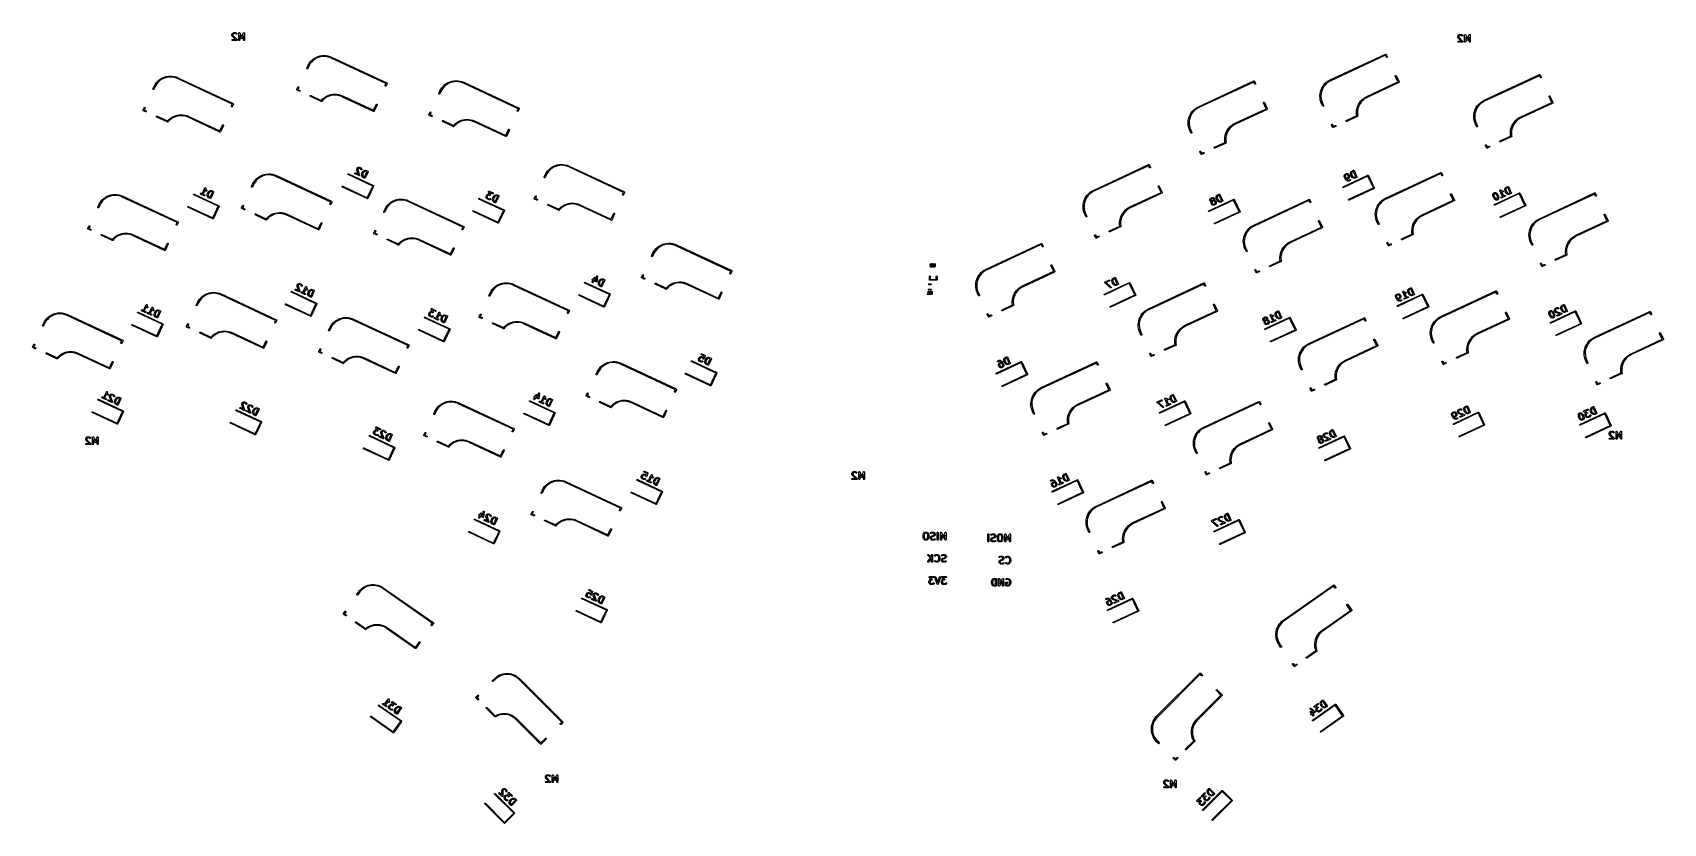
# Model space of a CAD drawing. Extents: x 22 to 260, y -160 to -44.
import ezdxf

# ---------------------------------------------------------------- set-up
doc = ezdxf.new("R2010")
doc.units = 0
doc.layers.add('BLACK', color=7, linetype='CONTINUOUS')

msp = doc.modelspace()

# ---------------------------------------------------------------- linework, layer by layer
at = {"layer": 'BLACK', "linetype": 'CONTINUOUS'}
for p, q in [((50.8839, -44.7131), (50.8884, -44.6874)), ((50.8839, -44.8083), (50.8839, -44.7131)), ((50.8844, -44.8099), (50.8839, -44.8083)), ((50.8877, -44.832), (50.8844, -44.8099)), ((50.9353, -44.9749), (50.8877, -44.832)), ((50.8884, -44.6874), (50.8913, -44.684)), ((50.8913, -44.684), (50.8918, -44.6796)), ((50.8918, -44.6796), (50.9394, -44.5843)), ((50.9381, -44.9784), (50.9353, -44.9749)), ((50.9385, -44.9829), (50.9381, -44.9784)), ((50.9534, -45.0042), (50.9385, -44.9829)), ((50.9394, -44.5843), (50.9528, -44.5663)), ((50.9528, -44.5663), (50.9534, -44.5648)), ((50.9534, -44.5648), (51.0011, -44.5172)), ((51.3968, -45.4476), (50.9534, -45.0042)), ((51.0011, -44.5172), (51.0194, -44.5043)), ((51.0194, -44.5043), (51.0206, -44.5032)), ((51.0206, -44.5032), (51.1158, -44.4555)), ((51.0681, -44.6623), (51.0339, -44.7308)), ((51.0339, -44.7308), (51.0339, -44.7962)), ((51.0339, -44.7962), (51.072, -44.9107)), ((51.0985, -44.6319), (51.0681, -44.6623)), ((51.072, -44.9107), (51.6309, -45.4696)), ((51.167, -44.5976), (51.0985, -44.6319)), ((51.1158, -44.4555), (51.1408, -44.4481)), ((51.1408, -44.4481), (51.1451, -44.4492)), ((51.1451, -44.4492), (51.1493, -44.4476)), ((51.1493, -44.4476), (51.3874, -44.4476)), ((51.3697, -44.5976), (51.167, -44.5976)), ((51.4382, -44.6319), (51.3697, -44.5976)), ((51.3874, -44.4476), (51.4131, -44.4521)), ((51.4131, -44.4521), (51.4165, -44.455)), ((51.4165, -44.455), (51.421, -44.4555)), ((51.421, -44.4555), (51.5162, -44.5032)), ((51.4773, -44.6709), (51.4382, -44.6319)), ((51.5237, -44.6926), (51.4773, -44.6709)), ((51.5162, -44.5032), (51.5342, -44.5165)), ((51.5733, -44.6793), (51.5237, -44.6926)), ((51.5342, -44.5165), (51.5357, -44.5172)), ((51.5357, -44.5172), (51.5833, -44.5648)), ((51.6027, -44.6373), (51.5733, -44.6793)), ((51.5833, -44.5648), (51.5983, -44.5862)), ((51.5983, -44.5862), (51.6027, -44.6373)), ((51.8839, -44.5226), (51.8884, -44.497)), ((51.8839, -45.5226), (51.8839, -44.5226)), ((51.8884, -44.497), (51.8948, -44.4893)), ((51.8948, -44.4893), (51.8974, -44.4796)), ((51.8974, -44.4796), (51.9108, -44.4702)), ((51.9108, -44.4702), (51.9214, -44.4577)), ((51.9214, -44.4577), (51.9312, -44.4559)), ((51.9312, -44.4559), (51.9394, -44.4502)), ((51.9394, -44.4502), (51.9557, -44.4516)), ((51.9557, -44.4516), (51.9719, -44.4488)), ((51.9719, -44.4488), (51.9806, -44.4538)), ((51.9806, -44.4538), (51.9905, -44.4546)), ((51.9905, -44.4546), (52.0021, -44.4662)), ((52.0021, -44.4662), (52.0163, -44.4744)), ((52.0163, -44.4744), (52.0197, -44.4838)), ((52.0197, -44.4838), (52.0268, -44.4909)), ((52.0268, -44.4909), (52.2922, -45.0595)), ((52.2242, -45.2686), (52.0339, -44.8607)), ((52.0339, -44.8607), (52.0339, -45.5226)), ((52.2922, -45.0595), (52.5576, -44.4909)), ((52.5505, -44.8607), (52.3602, -45.2686)), ((52.5505, -45.5226), (52.5505, -44.8607)), ((52.5576, -44.4909), (52.5725, -44.4696)), ((52.5725, -44.4696), (52.5816, -44.4653)), ((52.5816, -44.4653), (52.588, -44.4577)), ((52.588, -44.4577), (52.6042, -44.4548)), ((52.6042, -44.4548), (52.619, -44.4479)), ((52.619, -44.4479), (52.6287, -44.4505)), ((52.6287, -44.4505), (52.6385, -44.4488)), ((52.6385, -44.4488), (52.6527, -44.4569)), ((52.6527, -44.4569), (52.6686, -44.4612)), ((52.6686, -44.4612), (52.6743, -44.4694)), ((52.6743, -44.4694), (52.683, -44.4744)), ((52.683, -44.4744), (52.6886, -44.4898)), ((52.6886, -44.4898), (52.698, -44.5032)), ((52.698, -44.5032), (52.6971, -44.5132)), ((52.6971, -44.5132), (52.7005, -44.5226)), ((52.7005, -44.5226), (52.7005, -45.5226)), ((229.676, -44.9671), (229.68, -44.9414)), ((229.676, -45.0623), (229.676, -44.9671)), ((229.676, -45.0639), (229.676, -45.0623)), ((229.68, -45.0861), (229.676, -45.0639)), ((229.68, -44.9414), (229.683, -44.938)), ((229.727, -45.2289), (229.68, -45.0861)), ((229.683, -44.938), (229.684, -44.9336)), ((229.684, -44.9336), (229.731, -44.8383)), ((229.731, -44.8383), (229.745, -44.8203)), ((229.745, -44.8188), (229.793, -44.7712)), ((229.745, -44.8203), (229.745, -44.8188)), ((229.793, -44.7712), (229.811, -44.7583)), ((229.811, -44.7583), (229.813, -44.7572)), ((229.813, -44.7572), (229.908, -44.7095)), ((229.86, -44.9163), (229.826, -44.9848)), ((229.826, -44.9848), (229.826, -45.0502)), ((229.826, -45.0502), (229.864, -45.1647)), ((229.891, -44.8859), (229.86, -44.9163)), ((229.864, -45.1647), (230.423, -45.7236)), ((229.959, -44.8516), (229.891, -44.8859)), ((229.908, -44.7095), (229.933, -44.7021)), ((229.933, -44.7021), (229.937, -44.7032)), ((229.937, -44.7032), (229.941, -44.7016)), ((229.941, -44.7016), (230.179, -44.7016)), ((230.162, -44.8516), (229.959, -44.8516)), ((230.23, -44.8859), (230.162, -44.8516)), ((230.179, -44.7016), (230.205, -44.7061)), ((230.205, -44.7061), (230.209, -44.709)), ((230.209, -44.709), (230.213, -44.7095)), ((230.213, -44.7095), (230.308, -44.7572)), ((230.269, -44.9249), (230.23, -44.8859)), ((230.316, -44.9466), (230.269, -44.9249)), ((230.308, -44.7572), (230.326, -44.7705)), ((230.365, -44.9333), (230.316, -44.9466)), ((230.326, -44.7705), (230.328, -44.7712)), ((230.328, -44.7712), (230.375, -44.8188)), ((230.395, -44.8913), (230.365, -44.9333)), ((230.375, -44.8188), (230.39, -44.8402)), ((230.39, -44.8402), (230.395, -44.8913)), ((230.676, -44.7766), (230.68, -44.751)), ((230.676, -45.7766), (230.676, -44.7766)), ((230.68, -44.751), (230.687, -44.7433)), ((230.687, -44.7433), (230.689, -44.7336)), ((230.689, -44.7336), (230.703, -44.7242)), ((230.703, -44.7242), (230.713, -44.7117)), ((230.713, -44.7117), (230.723, -44.7099)), ((230.723, -44.7099), (230.731, -44.7042)), ((230.731, -44.7042), (230.748, -44.7056)), ((230.748, -44.7056), (230.764, -44.7028)), ((230.764, -44.7028), (230.773, -44.7078)), ((230.773, -44.7078), (230.783, -44.7086)), ((230.783, -44.7086), (230.794, -44.7202)), ((230.794, -44.7202), (230.808, -44.7284)), ((230.808, -44.7284), (230.812, -44.7378)), ((230.812, -44.7378), (230.819, -44.7449)), ((230.819, -44.7449), (231.084, -45.3135)), ((231.016, -45.5226), (230.826, -45.1147)), ((230.826, -45.1147), (230.826, -45.7766)), ((231.084, -45.3135), (231.35, -44.7449)), ((231.343, -45.1147), (231.152, -45.5226)), ((231.343, -45.7766), (231.343, -45.1147)), ((231.35, -44.7449), (231.365, -44.7236)), ((231.365, -44.7236), (231.374, -44.7193)), ((231.374, -44.7193), (231.38, -44.7117)), ((231.38, -44.7117), (231.396, -44.7088)), ((231.396, -44.7088), (231.411, -44.7019)), ((231.411, -44.7019), (231.421, -44.7045)), ((231.421, -44.7045), (231.431, -44.7028)), ((231.431, -44.7028), (231.445, -44.7109)), ((231.445, -44.7109), (231.461, -44.7152)), ((231.461, -44.7152), (231.466, -44.7234)), ((231.466, -44.7234), (231.475, -44.7284)), ((231.475, -44.7284), (231.481, -44.7438)), ((231.481, -44.7438), (231.49, -44.7572)), ((231.49, -44.7572), (231.489, -44.7672)), ((231.489, -44.7672), (231.493, -44.7766)), ((231.493, -44.7766), (231.493, -45.7766)), ((50.885, -45.5096), (50.9106, -45.4652)), ((50.8939, -45.5601), (50.885, -45.5096)), ((50.9332, -45.5931), (50.8939, -45.5601)), ((50.9106, -45.4652), (50.9589, -45.4476)), ((50.9589, -45.5976), (50.9332, -45.5931)), ((50.9589, -45.4476), (51.3968, -45.4476)), ((51.5779, -45.5976), (50.9589, -45.5976)), ((51.5991, -45.5899), (51.5779, -45.5976)), ((51.6209, -45.5841), (51.5991, -45.5899)), ((51.6229, -45.5812), (51.6209, -45.5841)), ((51.6261, -45.5801), (51.6229, -45.5812)), ((51.6374, -45.5605), (51.6261, -45.5801)), ((51.6309, -45.4696), (51.6403, -45.483)), ((51.6503, -45.542), (51.6374, -45.5605)), ((51.6403, -45.483), (51.6429, -45.4851)), ((51.6429, -45.4851), (51.6432, -45.4871)), ((51.6432, -45.4871), (51.6459, -45.4909)), ((51.6459, -45.4909), (51.6478, -45.5134)), ((51.6478, -45.5134), (51.6518, -45.5356)), ((51.6518, -45.5356), (51.6501, -45.5386)), ((51.6501, -45.5386), (51.6503, -45.542)), ((51.9014, -45.5708), (51.8839, -45.5226)), ((51.9458, -45.5965), (51.9014, -45.5708)), ((51.9964, -45.5876), (51.9458, -45.5965)), ((52.0293, -45.5483), (51.9964, -45.5876)), ((52.0339, -45.5226), (52.0293, -45.5483)), ((52.238, -45.2824), (52.2242, -45.2686)), ((52.2492, -45.2983), (52.238, -45.2824)), ((52.2557, -45.3001), (52.2492, -45.2983)), ((52.2605, -45.3049), (52.2557, -45.3001)), ((52.2799, -45.3066), (52.2605, -45.3049)), ((52.2987, -45.3116), (52.2799, -45.3066)), ((52.3049, -45.3088), (52.2987, -45.3116)), ((52.3116, -45.3093), (52.3049, -45.3088)), ((52.3276, -45.2982), (52.3116, -45.3093)), ((52.3452, -45.29), (52.3276, -45.2982)), ((52.3509, -45.2818), (52.3452, -45.29)), ((52.3536, -45.2799), (52.3509, -45.2818)), ((52.3545, -45.2767), (52.3536, -45.2799)), ((52.3602, -45.2686), (52.3545, -45.2767)), ((52.5681, -45.5708), (52.5505, -45.5226)), ((52.6125, -45.5965), (52.5681, -45.5708)), ((52.663, -45.5876), (52.6125, -45.5965)), ((52.696, -45.5483), (52.663, -45.5876)), ((52.7005, -45.5226), (52.696, -45.5483)), ((219.144, -47.5721), (219.146, -47.5702)), ((219.146, -47.5702), (219.15, -47.5705)), ((219.15, -47.5705), (219.159, -47.5679)), ((219.159, -47.5679), (219.178, -47.573)), ((229.677, -45.7636), (229.703, -45.7192)), ((229.686, -45.8141), (229.677, -45.7636)), ((229.725, -45.8471), (229.686, -45.8141)), ((229.703, -45.7192), (229.751, -45.7016)), ((229.751, -45.8516), (229.725, -45.8471)), ((229.73, -45.2324), (229.727, -45.2289)), ((229.731, -45.2369), (229.73, -45.2324)), ((229.745, -45.2582), (229.731, -45.2369)), ((230.189, -45.7016), (229.745, -45.2582)), ((229.751, -45.7016), (230.189, -45.7016)), ((230.37, -45.8516), (229.751, -45.8516)), ((230.391, -45.8439), (230.37, -45.8516)), ((230.413, -45.8381), (230.391, -45.8439)), ((230.415, -45.8352), (230.413, -45.8381)), ((230.418, -45.8341), (230.415, -45.8352)), ((230.429, -45.8145), (230.418, -45.8341)), ((230.423, -45.7236), (230.432, -45.737)), ((230.442, -45.796), (230.429, -45.8145)), ((230.432, -45.737), (230.435, -45.7391)), ((230.435, -45.7391), (230.435, -45.7411)), ((230.435, -45.7411), (230.438, -45.7449)), ((230.438, -45.7449), (230.44, -45.7674)), ((230.44, -45.7674), (230.444, -45.7896)), ((230.444, -45.7896), (230.442, -45.7926)), ((230.442, -45.7926), (230.442, -45.796)), ((230.693, -45.8248), (230.676, -45.7766)), ((230.738, -45.8505), (230.693, -45.8248)), ((230.788, -45.8416), (230.738, -45.8505)), ((230.821, -45.8023), (230.788, -45.8416)), ((230.826, -45.7766), (230.821, -45.8023)), ((231.03, -45.5364), (231.016, -45.5226)), ((231.041, -45.5523), (231.03, -45.5364)), ((231.048, -45.5541), (231.041, -45.5523)), ((231.053, -45.5589), (231.048, -45.5541)), ((231.072, -45.5606), (231.053, -45.5589)), ((231.091, -45.5656), (231.072, -45.5606)), ((231.097, -45.5628), (231.091, -45.5656)), ((231.104, -45.5633), (231.097, -45.5628)), ((231.12, -45.5522), (231.104, -45.5633)), ((231.137, -45.544), (231.12, -45.5522)), ((231.143, -45.5358), (231.137, -45.544)), ((231.146, -45.5339), (231.143, -45.5358)), ((231.152, -45.5226), (231.146, -45.5307)), ((231.146, -45.5307), (231.146, -45.5339)), ((231.36, -45.8248), (231.343, -45.7766)), ((231.404, -45.8505), (231.36, -45.8248)), ((231.455, -45.8416), (231.404, -45.8505)), ((231.488, -45.8023), (231.455, -45.8416)), ((231.493, -45.7766), (231.488, -45.8023)), ((61.7782, -49.6857), (61.7827, -49.6346)), ((61.8077, -49.7277), (61.7782, -49.6857)), ((61.7827, -49.6346), (61.9437, -49.2893)), ((61.8572, -49.741), (61.8077, -49.7277)), ((61.9037, -49.7193), (61.8572, -49.741)), ((61.9186, -49.698), (61.9037, -49.7193)), ((62.0797, -49.3527), (61.9186, -49.698)), ((61.9437, -49.2893), (62.0824, -49.0309)), ((61.9437, -49.2893), (61.9437, -49.2893)), ((62.1427, -49.2175), (62.0797, -49.3527)), ((62.0797, -49.3527), (62.0797, -49.3527)), ((62.0824, -49.0309), (62.2491, -48.7896)), ((62.3004, -48.9644), (62.1427, -49.2175)), ((62.2491, -48.7896), (62.4417, -48.5685)), ((62.4874, -48.7322), (62.3004, -48.9644)), ((62.4417, -48.5685), (62.6579, -48.3704)), ((62.7011, -48.5241), (62.4874, -48.7322)), ((62.6579, -48.3704), (62.895, -48.1978)), ((62.9383, -48.3434), (62.7011, -48.5241)), ((62.895, -48.1978), (63.1498, -48.0527)), ((63.1955, -48.1926), (62.9383, -48.3434)), ((63.1498, -48.0527), (63.4193, -47.9371)), ((63.4691, -48.0738), (63.1955, -48.1926)), ((63.4193, -47.9371), (63.7001, -47.8524)), ((63.755, -47.989), (63.4691, -48.0738)), ((63.7001, -47.8524), (63.9886, -47.7997)), ((64.049, -47.9391), (63.755, -47.989)), ((63.9886, -47.7997), (64.2811, -47.7796)), ((64.3469, -47.9251), (64.049, -47.9391)), ((64.2811, -47.7796), (64.5741, -47.7924)), ((64.6443, -47.9471), (64.3469, -47.9251)), ((64.5741, -47.7924), (64.8638, -47.8379)), ((64.9368, -48.0048), (64.6443, -47.9471)), ((64.8638, -47.8379), (65.1466, -47.9156)), ((65.2203, -48.0974), (64.9368, -48.0048)), ((65.1466, -47.9156), (65.4188, -48.0244)), ((65.3555, -48.1604), (65.2203, -48.0974)), ((73.3446, -51.8858), (65.3555, -48.1604)), ((65.3555, -48.1604), (65.3555, -48.1604)), ((65.4188, -48.0244), (65.4189, -48.0244)), ((65.4189, -48.0244), (65.4189, -48.0244)), ((65.4189, -48.0244), (73.4759, -51.7815)), ((211.077, -51.3318), (219.134, -47.5747)), ((219.13, -47.7423), (211.14, -51.4677)), ((219.259, -48.0197), (219.13, -47.7423)), ((219.134, -47.5747), (219.144, -47.5721)), ((219.178, -47.573), (219.198, -47.5747)), ((219.198, -47.5747), (219.202, -47.5795)), ((219.202, -47.5795), (219.209, -47.5812)), ((219.209, -47.5812), (219.22, -47.5972)), ((219.22, -47.5972), (219.234, -47.611)), ((219.234, -47.611), (219.395, -47.9563)), ((219.295, -48.0559), (219.259, -48.0197)), ((219.346, -48.0604), (219.295, -48.0559)), ((219.388, -48.031), (219.346, -48.0604)), ((219.402, -47.9814), (219.388, -48.031)), ((219.395, -47.9563), (219.402, -47.9814)), ((39.365, -52.6334), (39.526, -52.2881)), ((39.526, -52.2881), (39.6646, -52.0297)), ((39.526, -52.2881), (39.526, -52.2881)), ((39.725, -52.2164), (39.6619, -52.3515)), ((39.6646, -52.0297), (39.8313, -51.7884)), ((39.8826, -51.9633), (39.725, -52.2164)), ((39.8313, -51.7884), (40.024, -51.5674)), ((40.0697, -51.731), (39.8826, -51.9633)), ((40.024, -51.5674), (40.2402, -51.3692)), ((40.2834, -51.523), (40.0697, -51.731)), ((40.2402, -51.3692), (40.4772, -51.1966)), ((40.5206, -51.3422), (40.2834, -51.523)), ((40.4772, -51.1966), (40.7321, -51.0515)), ((40.7778, -51.1914), (40.5206, -51.3422)), ((40.7321, -51.0515), (41.0016, -50.936)), ((41.0514, -51.0727), (40.7778, -51.1914)), ((41.0016, -50.936), (41.2824, -50.8513)), ((41.3372, -50.9878), (41.0514, -51.0727)), ((41.2824, -50.8513), (41.5708, -50.7985)), ((41.6313, -50.938), (41.3372, -50.9878)), ((41.5708, -50.7985), (41.8634, -50.7785)), ((41.9291, -50.924), (41.6313, -50.938)), ((41.8634, -50.7785), (42.1564, -50.7912)), ((42.2265, -50.946), (41.9291, -50.924)), ((42.1564, -50.7912), (42.4461, -50.8368)), ((42.5191, -51.0037), (42.2265, -50.946)), ((42.4461, -50.8368), (42.7288, -50.9144)), ((42.8026, -51.0962), (42.5191, -51.0037)), ((42.7288, -50.9144), (43.0011, -51.0233)), ((42.9377, -51.1592), (42.8026, -51.0962)), ((50.9268, -54.8846), (42.9377, -51.1592)), ((42.9377, -51.1592), (42.9377, -51.1592)), ((43.0011, -51.0233), (43.0011, -51.0233)), ((43.0011, -51.0233), (51.0582, -54.7803)), ((73.2108, -52.2142), (73.2152, -52.1631)), ((73.2402, -52.2562), (73.2108, -52.2142)), ((73.2152, -52.1631), (73.3446, -51.8858)), ((73.2898, -52.2695), (73.2402, -52.2562)), ((73.3363, -52.2478), (73.2898, -52.2695)), ((73.3512, -52.2265), (73.3363, -52.2478)), ((73.5122, -51.8812), (73.3512, -52.2265)), ((73.4759, -51.7815), (73.484, -51.7872)), ((73.484, -51.7872), (73.4873, -51.788)), ((73.4873, -51.788), (73.4892, -51.7908)), ((73.4892, -51.7908), (73.4973, -51.7964)), ((73.4973, -51.7964), (73.5055, -51.8141)), ((73.5055, -51.8141), (73.5167, -51.8301)), ((73.5139, -51.8618), (73.5122, -51.8812)), ((73.519, -51.8429), (73.5139, -51.8618)), ((73.5167, -51.8301), (73.5161, -51.8368)), ((73.5161, -51.8368), (73.519, -51.8429)), ((81.5293, -52.4552), (81.722, -52.2341)), ((81.722, -52.2341), (81.9382, -52.036)), ((81.9813, -52.1897), (81.7677, -52.3978)), ((81.9382, -52.036), (82.1752, -51.8633)), ((82.2185, -52.009), (81.9813, -52.1897)), ((82.1752, -51.8633), (82.4301, -51.7183)), ((82.4758, -51.8582), (82.2185, -52.009)), ((82.4301, -51.7183), (82.6996, -51.6027)), ((82.7493, -51.7394), (82.4758, -51.8582)), ((82.6996, -51.6027), (82.9803, -51.518)), ((83.0352, -51.6545), (82.7493, -51.7394)), ((82.9803, -51.518), (83.2688, -51.4653)), ((83.3292, -51.6047), (83.0352, -51.6545)), ((83.2688, -51.4653), (83.5614, -51.4452)), ((83.6271, -51.5907), (83.3292, -51.6047)), ((83.5614, -51.4452), (83.8543, -51.458)), ((83.9245, -51.6127), (83.6271, -51.5907)), ((83.8543, -51.458), (84.144, -51.5035)), ((84.2171, -51.6704), (83.9245, -51.6127)), ((84.144, -51.5035), (84.4268, -51.5812)), ((84.5006, -51.7629), (84.2171, -51.6704)), ((84.4268, -51.5812), (84.6991, -51.69)), ((84.6354, -51.8258), (84.5006, -51.7629)), ((84.6357, -51.826), (84.6354, -51.8258)), ((92.6248, -55.5514), (84.6357, -51.826)), ((84.6991, -51.69), (84.6991, -51.6901)), ((84.6991, -51.6901), (84.6991, -51.6901)), ((84.6991, -51.6901), (92.7562, -55.4471)), ((191.855, -55.2504), (199.912, -51.4933)), ((199.908, -51.661), (191.919, -55.3864)), ((200.037, -51.9383), (199.908, -51.661)), ((199.912, -51.4933), (199.922, -51.4908)), ((199.922, -51.4908), (199.925, -51.4889)), ((199.925, -51.4889), (199.928, -51.4892)), ((199.928, -51.4892), (199.937, -51.4866)), ((199.937, -51.4866), (199.956, -51.4916)), ((199.956, -51.4916), (199.976, -51.4933)), ((199.976, -51.4933), (199.981, -51.4981)), ((199.981, -51.4981), (199.987, -51.4999)), ((199.987, -51.4999), (199.998, -51.5158)), ((199.998, -51.5158), (200.012, -51.5296)), ((200.012, -51.5296), (200.173, -51.8749)), ((200.073, -51.9746), (200.037, -51.9383)), ((200.124, -51.9791), (200.073, -51.9746)), ((200.166, -51.9496), (200.124, -51.9791)), ((200.18, -51.9001), (200.166, -51.9496)), ((200.173, -51.8749), (200.18, -51.9001)), ((209.841, -52.5379), (209.986, -52.283)), ((210.131, -52.3264), (209.98, -52.5836)), ((209.986, -52.283), (210.158, -52.046)), ((210.312, -52.0892), (210.131, -52.3264)), ((210.158, -52.046), (210.356, -51.8298)), ((210.52, -51.8755), (210.312, -52.0892)), ((210.356, -51.8298), (210.577, -51.6372)), ((210.752, -51.6885), (210.52, -51.8755)), ((210.577, -51.6372), (210.819, -51.4705)), ((211.005, -51.5308), (210.752, -51.6885)), ((210.819, -51.4705), (211.077, -51.3319)), ((211.141, -51.4678), (211.005, -51.5308)), ((211.077, -51.3319), (211.077, -51.3318)), ((211.077, -51.3318), (211.077, -51.3318)), ((211.077, -51.3318), (211.077, -51.3318)), ((211.14, -51.4677), (211.14, -51.4677)), ((211.14, -51.4677), (211.141, -51.4678)), ((216.409, -53.7501), (220.945, -51.6349)), ((221.076, -51.7392), (216.472, -53.8861)), ((220.54, -50.7569), (220.554, -50.7074)), ((220.547, -50.7821), (220.54, -50.7569)), ((220.945, -51.6349), (220.547, -50.7821)), ((220.554, -50.7074), (220.596, -50.6779)), ((220.596, -50.6779), (220.647, -50.6824)), ((220.647, -50.6824), (220.683, -50.7187)), ((220.683, -50.7187), (221.112, -51.6395)), ((221.09, -51.7254), (221.076, -51.7392)), ((221.106, -51.7142), (221.09, -51.7254)), ((221.108, -51.7077), (221.106, -51.7142)), ((221.112, -51.7029), (221.108, -51.7077)), ((221.112, -51.6395), (221.115, -51.6491)), ((221.114, -51.6835), (221.112, -51.7029)), ((221.119, -51.6647), (221.114, -51.6835)), ((221.115, -51.6491), (221.117, -51.6518)), ((221.117, -51.6518), (221.117, -51.6551)), ((221.117, -51.6551), (221.119, -51.6647)), ((233.519, -54.3192), (241.576, -50.5621)), ((241.572, -50.7297), (233.583, -54.4551)), ((241.701, -51.0071), (241.572, -50.7297)), ((241.576, -50.5621), (241.586, -50.5595)), ((241.586, -50.5595), (241.589, -50.5576)), ((241.589, -50.5576), (241.592, -50.5579)), ((241.592, -50.5579), (241.602, -50.5554)), ((241.602, -50.5554), (241.62, -50.5604)), ((241.62, -50.5604), (241.64, -50.5621)), ((241.64, -50.5621), (241.645, -50.5669)), ((241.645, -50.5669), (241.651, -50.5686)), ((241.651, -50.5686), (241.662, -50.5846)), ((241.662, -50.5846), (241.676, -50.5984)), ((241.676, -50.5984), (241.837, -50.9437)), ((241.737, -51.0434), (241.701, -51.0071)), ((241.788, -51.0478), (241.737, -51.0434)), ((241.831, -51.0184), (241.788, -51.0478)), ((241.844, -50.9688), (241.831, -51.0184)), ((241.837, -50.9437), (241.844, -50.9688)), ((39.3605, -52.6845), (39.365, -52.6334)), ((39.3899, -52.7265), (39.3605, -52.6845)), ((39.4395, -52.7398), (39.3899, -52.7265)), ((39.486, -52.7181), (39.4395, -52.7398)), ((39.5009, -52.6968), (39.486, -52.7181)), ((39.6619, -52.3515), (39.5009, -52.6968)), ((39.6619, -52.3515), (39.6619, -52.3515)), ((60.3268, -52.7805), (60.3318, -52.7617)), ((60.3297, -52.7867), (60.3268, -52.7805)), ((60.3291, -52.7934), (60.3297, -52.7867)), ((60.3402, -52.8094), (60.3291, -52.7934)), ((60.3318, -52.7617), (60.3335, -52.7423)), ((60.3335, -52.7423), (60.4946, -52.397)), ((60.3485, -52.827), (60.3402, -52.8094)), ((60.3566, -52.8327), (60.3485, -52.827)), ((60.3585, -52.8354), (60.3566, -52.8327)), ((60.3617, -52.8363), (60.3585, -52.8354)), ((60.3698, -52.842), (60.3617, -52.8363)), ((60.7151, -53.003), (60.3698, -52.842)), ((60.4946, -52.397), (60.5095, -52.3757)), ((60.6305, -52.4604), (60.5012, -52.7377)), ((60.5012, -52.7377), (60.7785, -52.867)), ((60.5095, -52.3757), (60.556, -52.354)), ((60.556, -52.354), (60.6056, -52.3673)), ((60.6056, -52.3673), (60.635, -52.4093)), ((60.635, -52.4093), (60.6305, -52.4604)), ((60.7662, -53.0075), (60.7151, -53.003)), ((60.8083, -52.978), (60.7662, -53.0075)), ((60.7785, -52.867), (60.7999, -52.882)), ((60.7999, -52.882), (60.8215, -52.9285)), ((60.8215, -52.9285), (60.8083, -52.978)), ((62.2835, -53.693), (62.2968, -53.6434)), ((62.3052, -53.7395), (62.2835, -53.693)), ((62.2968, -53.6434), (62.3388, -53.614)), ((62.3265, -53.7544), (62.3052, -53.7395)), ((63.8498, -54.4647), (62.3265, -53.7544)), ((62.3388, -53.614), (62.3899, -53.6185)), ((62.3899, -53.6185), (63.9103, -54.3274)), ((63.8523, -54.4742), (63.8498, -54.4647)), ((63.8883, -54.5034), (63.8523, -54.4742)), ((63.9346, -54.5059), (63.8883, -54.5034)), ((63.9103, -54.3274), (64.051, -54.1723)), ((63.9735, -54.4806), (63.9346, -54.5059)), ((64.0672, -54.3651), (63.9735, -54.4806)), ((63.9735, -54.4806), (63.9735, -54.4806)), ((64.051, -54.1723), (64.2674, -53.981)), ((64.2809, -54.1582), (64.0672, -54.3651)), ((64.2674, -53.981), (64.5035, -53.8148)), ((64.518, -53.9786), (64.2809, -54.1582)), ((64.5035, -53.8148), (64.7566, -53.6757)), ((64.775, -53.8288), (64.518, -53.9786)), ((64.7566, -53.6757), (65.0234, -53.5653)), ((65.0481, -53.7109), (64.775, -53.8288)), ((65.0234, -53.5653), (65.3008, -53.485)), ((65.3334, -53.6267), (65.0481, -53.7109)), ((65.3008, -53.485), (65.5853, -53.4357)), ((65.6268, -53.5775), (65.3334, -53.6267)), ((65.5853, -53.4357), (65.8735, -53.4182)), ((65.924, -53.5639), (65.6268, -53.5775)), ((65.8735, -53.4182), (66.162, -53.4325)), ((66.2206, -53.5861), (65.924, -53.5639)), ((66.162, -53.4325), (66.447, -53.4785)), ((66.5124, -53.6438), (66.2206, -53.5861)), ((66.447, -53.4785), (66.7253, -53.5557)), ((66.7952, -53.7362), (66.5124, -53.6438)), ((66.7253, -53.5557), (66.9934, -53.6631)), ((66.93, -53.7991), (66.7952, -53.7362)), ((71.534, -55.946), (66.93, -53.7991)), ((66.93, -53.7991), (66.93, -53.7991)), ((66.93, -53.7991), (66.93, -53.7991)), ((66.9934, -53.6631), (66.9934, -53.6631)), ((66.9934, -53.6631), (71.5294, -55.7783)), ((81.0585, -53.3513), (81.0629, -53.3002)), ((81.0879, -53.3933), (81.0585, -53.3513)), ((81.0629, -53.3002), (81.224, -52.9549)), ((81.1375, -53.4066), (81.0879, -53.3933)), ((81.184, -53.3849), (81.1375, -53.4066)), ((81.1989, -53.3636), (81.184, -53.3849)), ((81.3599, -53.0183), (81.1989, -53.3636)), ((81.224, -52.9549), (81.3626, -52.6965)), ((81.224, -52.9549), (81.224, -52.9549)), ((81.4229, -52.8832), (81.3599, -53.0183)), ((81.3599, -53.0183), (81.3599, -53.0183)), ((81.3599, -53.0183), (81.3599, -53.0183)), ((81.3626, -52.6965), (81.5293, -52.4552)), ((81.5806, -52.63), (81.4229, -52.8832)), ((81.7677, -52.3978), (81.5806, -52.63)), ((201.318, -54.6756), (201.332, -54.626)), ((201.325, -54.7007), (201.318, -54.6756)), ((201.723, -55.5536), (201.325, -54.7007)), ((201.332, -54.626), (201.374, -54.5966)), ((201.374, -54.5966), (201.425, -54.6011)), ((201.425, -54.6011), (201.461, -54.6373)), ((201.461, -54.6373), (201.891, -55.5582)), ((209.567, -53.6692), (209.588, -53.3766)), ((209.58, -53.9621), (209.567, -53.6692)), ((209.626, -54.2518), (209.58, -53.9621)), ((209.588, -53.3766), (209.64, -53.0882)), ((209.703, -54.5346), (209.626, -54.2518)), ((209.64, -53.0882), (209.725, -52.8074)), ((209.812, -54.8069), (209.703, -54.5346)), ((209.727, -53.437), (209.713, -53.7349)), ((209.713, -53.7349), (209.735, -54.0323)), ((209.725, -52.8074), (209.841, -52.5379)), ((209.777, -53.143), (209.727, -53.437)), ((209.735, -54.0323), (209.793, -54.3249)), ((209.862, -52.8572), (209.777, -53.143)), ((209.793, -54.3249), (209.885, -54.6084)), ((209.98, -52.5836), (209.862, -52.8572)), ((209.885, -54.6084), (209.948, -54.7435)), ((215.184, -54.9322), (215.329, -54.6826)), ((215.329, -54.6826), (215.501, -54.4505)), ((215.645, -54.5055), (215.465, -54.7419)), ((215.501, -54.4505), (215.698, -54.2387)), ((215.853, -54.2926), (215.645, -54.5055)), ((215.698, -54.2387), (215.916, -54.05)), ((216.085, -54.1061), (215.853, -54.2926)), ((215.916, -54.05), (216.154, -53.8864)), ((216.337, -53.9489), (216.085, -54.1061)), ((216.154, -53.8864), (216.409, -53.7501)), ((216.472, -53.8861), (216.337, -53.9489)), ((216.409, -53.7501), (216.409, -53.7501)), ((216.472, -53.8861), (216.472, -53.8861)), ((232.799, -54.8172), (233.02, -54.6246)), ((233.194, -54.6759), (232.962, -54.8629)), ((233.02, -54.6246), (233.261, -54.4579)), ((233.448, -54.5182), (233.194, -54.6759)), ((233.261, -54.4579), (233.519, -54.3193)), ((233.583, -54.4552), (233.448, -54.5182)), ((233.519, -54.3193), (233.519, -54.3192)), ((233.519, -54.3192), (233.519, -54.3192)), ((233.519, -54.3192), (233.519, -54.3192)), ((233.583, -54.4551), (233.583, -54.4551)), ((233.583, -54.4551), (233.583, -54.4552)), ((238.851, -56.7375), (243.387, -54.6223)), ((242.983, -53.7443), (242.996, -53.6948)), ((242.989, -53.7695), (242.983, -53.7443)), ((243.387, -54.6223), (242.989, -53.7695)), ((242.996, -53.6948), (243.038, -53.6654)), ((243.038, -53.6654), (243.089, -53.6698)), ((243.089, -53.6698), (243.125, -53.7061)), ((243.125, -53.7061), (243.555, -54.6269)), ((243.548, -54.7016), (243.532, -54.7128)), ((243.55, -54.6951), (243.548, -54.7016)), ((243.555, -54.6903), (243.55, -54.6951)), ((243.555, -54.6269), (243.557, -54.6365)), ((243.556, -54.6709), (243.555, -54.6903)), ((243.561, -54.6521), (243.556, -54.6709)), ((243.557, -54.6365), (243.559, -54.6392)), ((243.559, -54.6392), (243.559, -54.6425)), ((243.559, -54.6425), (243.561, -54.6521)), ((37.9091, -55.7794), (37.9141, -55.7605)), ((37.9119, -55.7855), (37.9091, -55.7794)), ((37.9113, -55.7922), (37.9119, -55.7855)), ((37.9225, -55.8082), (37.9113, -55.7922)), ((37.9141, -55.7605), (37.9158, -55.7411)), ((37.9158, -55.7411), (38.0768, -55.3958)), ((37.9308, -55.8259), (37.9225, -55.8082)), ((37.9389, -55.8315), (37.9308, -55.8259)), ((37.9408, -55.8343), (37.9389, -55.8315)), ((37.944, -55.8351), (37.9408, -55.8343)), ((37.9521, -55.8408), (37.944, -55.8351)), ((38.2974, -56.0018), (37.9521, -55.8408)), ((38.0768, -55.3958), (38.0918, -55.3745)), ((38.2128, -55.4592), (38.0835, -55.7366)), ((38.0835, -55.7366), (38.3608, -55.8659)), ((38.0918, -55.3745), (38.1383, -55.3528)), ((38.1383, -55.3528), (38.1878, -55.3661)), ((38.1878, -55.3661), (38.2173, -55.4081)), ((38.2173, -55.4081), (38.2128, -55.4592)), ((38.3485, -56.0063), (38.2974, -56.0018)), ((38.3905, -55.9769), (38.3485, -56.0063)), ((38.3608, -55.8659), (38.3821, -55.8808)), ((38.3821, -55.8808), (38.4038, -55.9273)), ((38.4038, -55.9273), (38.3905, -55.9769)), ((39.8658, -56.6918), (39.8791, -56.6422)), ((39.8875, -56.7383), (39.8658, -56.6918)), ((39.8791, -56.6422), (39.9211, -56.6128)), ((39.9088, -56.7532), (39.8875, -56.7383)), ((41.4321, -57.4635), (39.9088, -56.7532)), ((39.9211, -56.6128), (39.9722, -56.6173)), ((39.9722, -56.6173), (41.4926, -57.3262)), ((41.6333, -57.1711), (41.8497, -56.9799)), ((41.8497, -56.9799), (42.0858, -56.8137)), ((42.1003, -56.9774), (41.8632, -57.1571)), ((42.0858, -56.8137), (42.3388, -56.6745)), ((42.3573, -56.8276), (42.1003, -56.9774)), ((42.3388, -56.6745), (42.6057, -56.5641)), ((42.6304, -56.7097), (42.3573, -56.8276)), ((42.6057, -56.5641), (42.883, -56.4838)), ((42.9157, -56.6256), (42.6304, -56.7097)), ((42.883, -56.4838), (43.1676, -56.4346)), ((43.2091, -56.5763), (42.9157, -56.6256)), ((43.1676, -56.4346), (43.4558, -56.417)), ((43.5062, -56.5627), (43.2091, -56.5763)), ((43.4558, -56.417), (43.7442, -56.4313)), ((43.8029, -56.5849), (43.5062, -56.5627)), ((43.7442, -56.4313), (44.0293, -56.4774)), ((44.0947, -56.6426), (43.8029, -56.5849)), ((44.0293, -56.4774), (44.3076, -56.5546)), ((44.3775, -56.735), (44.0947, -56.6426)), ((44.3076, -56.5546), (44.5756, -56.662)), ((44.5122, -56.7979), (44.3775, -56.735)), ((49.1163, -58.9448), (44.5122, -56.7979)), ((44.5122, -56.7979), (44.5122, -56.7979)), ((44.5756, -56.662), (44.5756, -56.662)), ((44.5756, -56.662), (44.5756, -56.662)), ((44.5756, -56.662), (49.1117, -58.7772)), ((50.7931, -55.213), (50.7975, -55.1619)), ((50.8225, -55.255), (50.7931, -55.213)), ((50.7975, -55.1619), (50.9268, -54.8846)), ((50.872, -55.2683), (50.8225, -55.255)), ((50.9185, -55.2466), (50.872, -55.2683)), ((50.9335, -55.2253), (50.9185, -55.2466)), ((51.0945, -54.88), (50.9335, -55.2253)), ((51.0582, -54.7803), (51.0663, -54.786)), ((51.0663, -54.786), (51.0695, -54.7869)), ((51.0695, -54.7869), (51.0714, -54.7896)), ((51.0714, -54.7896), (51.0795, -54.7953)), ((51.0795, -54.7953), (51.0878, -54.8129)), ((51.0878, -54.8129), (51.099, -54.8289)), ((51.0962, -54.8606), (51.0945, -54.88)), ((51.1012, -54.8418), (51.0962, -54.8606)), ((51.099, -54.8289), (51.0984, -54.8356)), ((51.0984, -54.8356), (51.1012, -54.8418)), ((71.5294, -55.7783), (71.9271, -54.9255)), ((71.5534, -55.9477), (71.534, -55.946)), ((71.5722, -55.9527), (71.5534, -55.9477)), ((71.5784, -55.9499), (71.5722, -55.9527)), ((71.5851, -55.9505), (71.5784, -55.9499)), ((71.6011, -55.9393), (71.5851, -55.9505)), ((71.6187, -55.931), (71.6011, -55.9393)), ((71.6244, -55.9229), (71.6187, -55.931)), ((71.6271, -55.921), (71.6244, -55.9229)), ((71.628, -55.9178), (71.6271, -55.921)), ((71.6337, -55.9097), (71.628, -55.9178)), ((72.0631, -54.9889), (71.6337, -55.9097)), ((71.9271, -54.9255), (71.942, -54.9042)), ((71.942, -54.9042), (71.9885, -54.8825)), ((71.9885, -54.8825), (72.0381, -54.8958)), ((72.0381, -54.8958), (72.0675, -54.9378)), ((72.0675, -54.9378), (72.0631, -54.9889)), ((79.607, -56.4462), (79.6121, -56.4273)), ((79.6099, -56.4523), (79.607, -56.4462)), ((79.6093, -56.459), (79.6099, -56.4523)), ((79.6205, -56.475), (79.6093, -56.459)), ((79.6121, -56.4273), (79.6138, -56.4079)), ((79.6138, -56.4079), (79.7748, -56.0626)), ((79.6287, -56.4927), (79.6205, -56.475)), ((79.6368, -56.4983), (79.6287, -56.4927)), ((79.6387, -56.5011), (79.6368, -56.4983)), ((79.642, -56.5019), (79.6387, -56.5011)), ((79.6501, -56.5076), (79.642, -56.5019)), ((79.9954, -56.6686), (79.6501, -56.5076)), ((79.7748, -56.0626), (79.7897, -56.0413)), ((79.9108, -56.126), (79.7814, -56.4034)), ((79.7814, -56.4034), (80.0588, -56.5327)), ((79.7897, -56.0413), (79.8362, -56.0196)), ((79.8362, -56.0196), (79.8858, -56.0329)), ((79.8858, -56.0329), (79.9152, -56.0749)), ((79.9152, -56.0749), (79.9108, -56.126)), ((80.0465, -56.6731), (79.9954, -56.6686)), ((80.0885, -56.6437), (80.0465, -56.6731)), ((80.0588, -56.5327), (80.0801, -56.5476)), ((80.0801, -56.5476), (80.1018, -56.5941)), ((80.1018, -56.5941), (80.0885, -56.6437)), ((84.8656, -57.1013), (85.1538, -57.0838)), ((85.1538, -57.0838), (85.4422, -57.0981)), ((92.491, -55.8798), (92.4955, -55.8287)), ((92.5205, -55.9218), (92.491, -55.8798)), ((92.4955, -55.8287), (92.6248, -55.5514)), ((92.57, -55.9351), (92.5205, -55.9218)), ((92.6165, -55.9134), (92.57, -55.9351)), ((92.6314, -55.8921), (92.6165, -55.9134)), ((92.7925, -55.5468), (92.6314, -55.8921)), ((92.7562, -55.4471), (92.7643, -55.4528)), ((92.7643, -55.4528), (92.7675, -55.4537)), ((92.7675, -55.4537), (92.7694, -55.4564)), ((92.7694, -55.4564), (92.7775, -55.4621)), ((92.7775, -55.4621), (92.7858, -55.4797)), ((92.7858, -55.4797), (92.7969, -55.4957)), ((92.7942, -55.5274), (92.7925, -55.5468)), ((92.7992, -55.5086), (92.7942, -55.5274)), ((92.7969, -55.4957), (92.7963, -55.5024)), ((92.7963, -55.5024), (92.7992, -55.5086)), ((190.366, -57.2952), (190.418, -57.0068)), ((190.418, -57.0068), (190.503, -56.726)), ((190.503, -56.726), (190.619, -56.4565)), ((190.555, -57.0617), (190.505, -57.3557)), ((190.64, -56.7758), (190.555, -57.0617)), ((190.619, -56.4565), (190.764, -56.2016)), ((190.759, -56.5022), (190.64, -56.7758)), ((190.909, -56.245), (190.759, -56.5022)), ((190.764, -56.2016), (190.936, -55.9646)), ((191.09, -56.0078), (190.909, -56.245)), ((190.936, -55.9646), (191.135, -55.7484)), ((191.298, -55.7941), (191.09, -56.0078)), ((191.135, -55.7484), (191.356, -55.5557)), ((191.53, -55.6071), (191.298, -55.7941)), ((191.356, -55.5557), (191.597, -55.389)), ((191.784, -55.4494), (191.53, -55.6071)), ((191.597, -55.389), (191.855, -55.2504)), ((191.919, -55.3864), (191.784, -55.4494)), ((191.855, -55.2504), (191.855, -55.2504)), ((191.919, -55.3864), (191.919, -55.3864)), ((197.187, -57.6688), (201.723, -55.5536)), ((201.854, -55.6578), (197.25, -57.8047)), ((201.868, -55.644), (201.854, -55.6578)), ((201.884, -55.6329), (201.868, -55.644)), ((201.886, -55.6263), (201.884, -55.6329)), ((201.891, -55.6215), (201.886, -55.6263)), ((201.891, -55.5582), (201.893, -55.5677)), ((201.892, -55.6021), (201.891, -55.6215)), ((201.897, -55.5833), (201.892, -55.6021)), ((201.893, -55.5677), (201.895, -55.5704)), ((201.895, -55.5704), (201.895, -55.5738)), ((201.895, -55.5738), (201.897, -55.5833)), ((209.973, -55.1522), (209.812, -54.8069)), ((209.948, -54.7435), (210.109, -55.0888)), ((210.01, -55.1885), (209.973, -55.1522)), ((210.061, -55.193), (210.01, -55.1885)), ((210.103, -55.1635), (210.061, -55.193)), ((210.116, -55.114), (210.103, -55.1635)), ((210.109, -55.0888), (210.116, -55.114)), ((213.415, -57.2478), (214.936, -56.5389)), ((215.002, -56.6735), (213.479, -57.3838)), ((214.9, -56.0427), (214.924, -55.755)), ((214.907, -56.3314), (214.9, -56.0427)), ((214.936, -56.5389), (214.907, -56.3314)), ((214.924, -55.755), (214.98, -55.4717)), ((214.98, -55.4717), (215.067, -55.1963)), ((215.011, -56.6776), (215.002, -56.6735)), ((215.056, -56.6688), (215.011, -56.6776)), ((215.059, -55.8491), (215.044, -56.1462)), ((215.044, -56.1462), (215.065, -56.4429)), ((215.088, -56.6349), (215.056, -56.6688)), ((215.11, -55.5559), (215.059, -55.8491)), ((215.065, -56.4429), (215.094, -56.5889)), ((215.067, -55.1963), (215.184, -54.9322)), ((215.094, -56.5889), (215.088, -56.6349)), ((215.094, -56.5889), (215.094, -56.5889)), ((215.195, -55.2709), (215.11, -55.5559)), ((215.314, -54.9983), (215.195, -55.2709)), ((215.465, -54.7419), (215.314, -54.9983)), ((232.01, -56.6566), (232.03, -56.364)), ((232.022, -56.9496), (232.01, -56.6566)), ((232.068, -57.2392), (232.022, -56.9496)), ((232.03, -56.364), (232.082, -56.0756)), ((232.082, -56.0756), (232.167, -55.7948)), ((232.169, -56.4245), (232.155, -56.7223)), ((232.155, -56.7223), (232.177, -57.0197)), ((232.167, -55.7948), (232.283, -55.5253)), ((232.219, -56.1304), (232.169, -56.4245)), ((232.177, -57.0197), (232.235, -57.3123)), ((232.304, -55.8446), (232.219, -56.1304)), ((232.283, -55.5253), (232.428, -55.2704)), ((232.423, -55.571), (232.304, -55.8446)), ((232.573, -55.3138), (232.423, -55.571)), ((232.428, -55.2704), (232.6, -55.0334)), ((232.754, -55.0766), (232.573, -55.3138)), ((232.6, -55.0334), (232.799, -54.8172)), ((232.962, -54.8629), (232.754, -55.0766)), ((238.14, -57.2262), (238.358, -57.0374)), ((238.358, -57.0374), (238.596, -56.8738)), ((238.779, -56.9363), (238.527, -57.0935)), ((238.596, -56.8738), (238.851, -56.7375)), ((238.914, -56.8735), (238.779, -56.9363)), ((238.851, -56.7375), (238.851, -56.7375)), ((238.851, -56.7375), (238.851, -56.7375)), ((243.518, -54.7266), (238.914, -56.8735)), ((238.914, -56.8735), (238.914, -56.8735)), ((238.914, -56.8735), (238.914, -56.8735)), ((238.914, -56.8735), (238.914, -56.8735)), ((238.914, -56.8735), (238.914, -56.8735)), ((243.532, -54.7128), (243.518, -54.7266)), ((41.4346, -57.473), (41.4321, -57.4635)), ((41.4706, -57.5022), (41.4346, -57.473)), ((41.5169, -57.5047), (41.4706, -57.5022)), ((41.4926, -57.3262), (41.6333, -57.1711)), ((41.5558, -57.4795), (41.5169, -57.5047)), ((41.6495, -57.3639), (41.5558, -57.4795)), ((41.5558, -57.4795), (41.5558, -57.4795)), ((41.8632, -57.1571), (41.6495, -57.3639)), ((49.1117, -58.7772), (49.5094, -57.9243)), ((49.1357, -58.9465), (49.1163, -58.9448)), ((49.1545, -58.9516), (49.1357, -58.9465)), ((49.1606, -58.9487), (49.1545, -58.9516)), ((49.1674, -58.9493), (49.1606, -58.9487)), ((49.1833, -58.9381), (49.1674, -58.9493)), ((49.201, -58.9299), (49.1833, -58.9381)), ((49.2067, -58.9218), (49.201, -58.9299)), ((49.2094, -58.9199), (49.2067, -58.9218)), ((49.2103, -58.9166), (49.2094, -58.9199)), ((49.2159, -58.9085), (49.2103, -58.9166)), ((49.6453, -57.9877), (49.2159, -58.9085)), ((49.5094, -57.9243), (49.5243, -57.903)), ((49.5243, -57.903), (49.5708, -57.8813)), ((49.5708, -57.8813), (49.6204, -57.8946)), ((49.6204, -57.8946), (49.6498, -57.9366)), ((49.6498, -57.9366), (49.6453, -57.9877)), ((81.5638, -57.3586), (81.577, -57.309)), ((81.5854, -57.4051), (81.5638, -57.3586)), ((81.577, -57.309), (81.6191, -57.2796)), ((81.6068, -57.42), (81.5854, -57.4051)), ((83.1301, -58.1303), (81.6068, -57.42)), ((81.6191, -57.2796), (81.6702, -57.2841)), ((81.6702, -57.2841), (83.1905, -57.993)), ((83.1326, -58.1398), (83.1301, -58.1303)), ((83.1686, -58.169), (83.1326, -58.1398)), ((83.2149, -58.1715), (83.1686, -58.169)), ((83.1905, -57.993), (83.3312, -57.8379)), ((83.2538, -58.1463), (83.2149, -58.1715)), ((83.3474, -58.0307), (83.2538, -58.1463)), ((83.3312, -57.8379), (83.5476, -57.6467)), ((83.5612, -57.8239), (83.3474, -58.0307)), ((83.5476, -57.6467), (83.7838, -57.4805)), ((83.7983, -57.6442), (83.5612, -57.8239)), ((83.7838, -57.4805), (84.0368, -57.3413)), ((84.0553, -57.4944), (83.7983, -57.6442)), ((84.0368, -57.3413), (84.3036, -57.2309)), ((84.3284, -57.3765), (84.0553, -57.4944)), ((84.3036, -57.2309), (84.581, -57.1506)), ((84.6137, -57.2924), (84.3284, -57.3765)), ((84.581, -57.1506), (84.8656, -57.1013)), ((84.9071, -57.2431), (84.6137, -57.2924)), ((85.2042, -57.2295), (84.9071, -57.2431)), ((85.5009, -57.2517), (85.2042, -57.2295)), ((85.4422, -57.0981), (85.7273, -57.1441)), ((85.7927, -57.3094), (85.5009, -57.2517)), ((85.7273, -57.1441), (86.0056, -57.2213)), ((86.0754, -57.4018), (85.7927, -57.3094)), ((86.0056, -57.2213), (86.2736, -57.3287)), ((86.21, -57.4646), (86.0754, -57.4018)), ((86.2102, -57.4647), (86.21, -57.4646)), ((90.8143, -59.6116), (86.2102, -57.4647)), ((86.2102, -57.4647), (86.2102, -57.4647)), ((86.2102, -57.4647), (86.2102, -57.4647)), ((86.2102, -57.4647), (86.2102, -57.4647)), ((86.2736, -57.3287), (86.2736, -57.3288)), ((86.2736, -57.3288), (86.2736, -57.3288)), ((86.2736, -57.3288), (90.8097, -59.444)), ((90.8097, -59.444), (91.2074, -58.5911)), ((91.3433, -58.6545), (90.9139, -59.5753)), ((91.2074, -58.5911), (91.2223, -58.5698)), ((91.2223, -58.5698), (91.2688, -58.5481)), ((91.2688, -58.5481), (91.3183, -58.5614)), ((91.3183, -58.5614), (91.3478, -58.6034)), ((91.3478, -58.6034), (91.3433, -58.6545)), ((190.346, -57.5878), (190.366, -57.2952)), ((190.358, -57.8808), (190.346, -57.5878)), ((190.404, -58.1705), (190.358, -57.8808)), ((190.482, -58.4533), (190.404, -58.1705)), ((190.59, -58.7255), (190.482, -58.4533)), ((190.505, -57.3557), (190.491, -57.6536)), ((190.491, -57.6536), (190.513, -57.951)), ((190.513, -57.951), (190.571, -58.2435)), ((190.571, -58.2435), (190.663, -58.527)), ((190.59, -58.7256), (190.59, -58.7255)), ((190.751, -59.0709), (190.59, -58.7256)), ((190.663, -58.527), (190.726, -58.6622)), ((190.726, -58.6622), (190.726, -58.6622)), ((190.726, -58.6622), (190.726, -58.6622)), ((190.726, -58.6622), (190.887, -59.0075)), ((190.788, -59.1071), (190.751, -59.0709)), ((190.839, -59.1116), (190.788, -59.1071)), ((190.881, -59.0822), (190.839, -59.1116)), ((190.894, -59.0326), (190.881, -59.0822)), ((190.887, -59.0075), (190.894, -59.0326)), ((195.703, -59.6736), (195.759, -59.3903)), ((195.759, -59.3903), (195.846, -59.115)), ((195.846, -59.115), (195.962, -58.8509)), ((195.973, -59.1896), (195.888, -59.4746)), ((195.962, -58.8509), (196.108, -58.6012)), ((196.092, -58.917), (195.973, -59.1896)), ((196.243, -58.6606), (196.092, -58.917)), ((196.108, -58.6012), (196.279, -58.3692)), ((196.423, -58.4242), (196.243, -58.6606)), ((196.279, -58.3692), (196.476, -58.1574)), ((196.631, -58.2112), (196.423, -58.4242)), ((196.476, -58.1574), (196.694, -57.9686)), ((196.863, -58.0248), (196.631, -58.2112)), ((196.694, -57.9686), (196.932, -57.8051)), ((197.115, -57.8676), (196.863, -58.0248)), ((196.932, -57.8051), (197.187, -57.6688)), ((197.25, -57.8047), (197.115, -57.8676)), ((197.187, -57.6688), (197.187, -57.6688)), ((197.187, -57.6688), (197.187, -57.6688)), ((197.25, -57.8047), (197.25, -57.8047)), ((197.25, -57.8047), (197.25, -57.8047)), ((211.255, -57.8895), (211.268, -57.8399)), ((211.261, -57.9146), (211.255, -57.8895)), ((211.422, -58.2599), (211.261, -57.9146)), ((211.268, -57.8399), (211.31, -57.8105)), ((211.31, -57.8105), (211.361, -57.815)), ((211.361, -57.815), (211.397, -57.8512)), ((211.397, -57.8512), (211.527, -58.1286)), ((211.436, -58.2737), (211.422, -58.2599)), ((211.447, -58.2897), (211.436, -58.2737)), ((211.454, -58.2914), (211.447, -58.2897)), ((211.459, -58.2962), (211.454, -58.2914)), ((211.478, -58.2979), (211.459, -58.2962)), ((211.497, -58.303), (211.478, -58.2979)), ((211.506, -58.3004), (211.497, -58.303)), ((211.51, -58.3007), (211.506, -58.3004)), ((211.513, -58.2988), (211.51, -58.3007)), ((211.522, -58.2962), (211.513, -58.2988)), ((211.867, -58.1352), (211.522, -58.2962)), ((211.527, -58.1286), (211.804, -57.9993)), ((211.804, -57.9993), (211.829, -57.9925)), ((211.829, -57.9925), (211.879, -58.0058)), ((211.904, -58.0989), (211.867, -58.1352)), ((211.879, -58.0058), (211.908, -58.0478)), ((211.908, -58.0478), (211.904, -58.0989)), ((213.375, -57.3352), (213.379, -57.2841)), ((213.404, -57.3772), (213.375, -57.3352)), ((213.379, -57.2841), (213.415, -57.2478)), ((213.454, -57.3905), (213.404, -57.3772)), ((213.479, -57.3838), (213.454, -57.3905)), ((232.146, -57.522), (232.068, -57.2392)), ((232.254, -57.7943), (232.146, -57.522)), ((232.235, -57.3123), (232.327, -57.5958)), ((232.415, -58.1396), (232.254, -57.7943)), ((232.327, -57.5958), (232.39, -57.7309)), ((232.39, -57.7309), (232.551, -58.0762)), ((232.452, -58.1759), (232.415, -58.1396)), ((232.503, -58.1804), (232.452, -58.1759)), ((232.545, -58.1509), (232.503, -58.1804)), ((232.558, -58.1014), (232.545, -58.1509)), ((232.551, -58.0762), (232.558, -58.1014)), ((237.342, -59.0301), (237.367, -58.7424)), ((237.35, -59.3188), (237.342, -59.0301)), ((237.378, -59.5263), (237.35, -59.3188)), ((237.367, -58.7424), (237.423, -58.4591)), ((237.423, -58.4591), (237.51, -58.1837)), ((237.501, -58.8365), (237.487, -59.1336)), ((237.487, -59.1336), (237.508, -59.4303)), ((237.552, -58.5433), (237.501, -58.8365)), ((237.508, -59.4303), (237.536, -59.5764)), ((237.51, -58.1837), (237.626, -57.9196)), ((237.637, -58.2584), (237.552, -58.5433)), ((237.626, -57.9196), (237.772, -57.67)), ((237.756, -57.9857), (237.637, -58.2584)), ((237.907, -57.7293), (237.756, -57.9857)), ((237.772, -57.67), (237.943, -57.4379)), ((238.087, -57.4929), (237.907, -57.7293)), ((237.943, -57.4379), (238.14, -57.2262)), ((238.295, -57.28), (238.087, -57.4929)), ((238.527, -57.0935), (238.295, -57.28)), ((90.8337, -59.6133), (90.8143, -59.6116)), ((90.8525, -59.6184), (90.8337, -59.6133)), ((90.8586, -59.6155), (90.8525, -59.6184)), ((90.8654, -59.6161), (90.8586, -59.6155)), ((90.8813, -59.6049), (90.8654, -59.6161)), ((90.899, -59.5967), (90.8813, -59.6049)), ((90.9047, -59.5886), (90.899, -59.5967)), ((90.9074, -59.5867), (90.9047, -59.5886)), ((90.9082, -59.5834), (90.9074, -59.5867)), ((90.9139, -59.5753), (90.9082, -59.5834)), ((192.033, -61.8081), (192.046, -61.7586)), ((192.04, -61.8333), (192.033, -61.8081)), ((192.201, -62.1786), (192.04, -61.8333)), ((192.046, -61.7586), (192.088, -61.7291)), ((192.088, -61.7291), (192.139, -61.7336)), ((192.139, -61.7336), (192.176, -61.7699)), ((192.176, -61.7699), (192.305, -62.0472)), ((194.153, -61.2539), (194.157, -61.2028)), ((194.182, -61.2959), (194.153, -61.2539)), ((194.157, -61.2028), (194.194, -61.1665)), ((194.232, -61.3092), (194.182, -61.2959)), ((194.194, -61.1665), (195.714, -60.4575)), ((194.257, -61.3024), (194.232, -61.3092)), ((195.78, -60.5921), (194.257, -61.3024)), ((195.678, -59.9613), (195.703, -59.6736)), ((195.686, -60.25), (195.678, -59.9613)), ((195.714, -60.4575), (195.686, -60.25)), ((195.789, -60.5963), (195.78, -60.5921)), ((195.835, -60.5875), (195.789, -60.5963)), ((195.837, -59.7678), (195.823, -60.0649)), ((195.823, -60.0649), (195.844, -60.3616)), ((195.866, -60.5536), (195.835, -60.5875)), ((195.888, -59.4746), (195.837, -59.7678)), ((195.844, -60.3616), (195.872, -60.5076)), ((195.872, -60.5076), (195.866, -60.5536)), ((195.872, -60.5076), (195.872, -60.5076)), ((233.697, -60.8769), (233.71, -60.8273)), ((233.704, -60.9021), (233.697, -60.8769)), ((233.865, -61.2474), (233.704, -60.9021)), ((233.71, -60.8273), (233.752, -60.7979)), ((233.752, -60.7979), (233.803, -60.8024)), ((233.803, -60.8024), (233.84, -60.8387)), ((233.84, -60.8387), (233.969, -61.116)), ((233.878, -61.2611), (233.865, -61.2474)), ((233.89, -61.2771), (233.878, -61.2611)), ((233.896, -61.2788), (233.89, -61.2771)), ((233.901, -61.2836), (233.896, -61.2788)), ((233.92, -61.2853), (233.901, -61.2836)), ((233.939, -61.2904), (233.92, -61.2853)), ((233.949, -61.2878), (233.939, -61.2904)), ((233.952, -61.2881), (233.949, -61.2878)), ((233.955, -61.2862), (233.952, -61.2881)), ((233.964, -61.2836), (233.955, -61.2862)), ((234.31, -61.1226), (233.964, -61.2836)), ((233.969, -61.116), (234.246, -60.9867)), ((234.246, -60.9867), (234.271, -60.9799)), ((234.271, -60.9799), (234.321, -60.9932)), ((234.346, -61.0863), (234.31, -61.1226)), ((234.321, -60.9932), (234.35, -61.0352)), ((234.35, -61.0352), (234.346, -61.0863)), ((235.817, -60.3226), (235.821, -60.2715)), ((235.846, -60.3647), (235.817, -60.3226)), ((235.821, -60.2715), (235.858, -60.2353)), ((235.896, -60.3779), (235.846, -60.3647)), ((235.858, -60.2353), (237.378, -59.5263)), ((235.921, -60.3712), (235.896, -60.3779)), ((237.444, -59.6609), (235.921, -60.3712)), ((237.453, -59.6651), (237.444, -59.6609)), ((237.499, -59.6562), (237.453, -59.6651)), ((237.53, -59.6224), (237.499, -59.6562)), ((237.536, -59.5764), (237.53, -59.6224)), ((237.536, -59.5764), (237.536, -59.5764)), ((69.1017, -64.2957), (69.1419, -64.2094)), ((69.1419, -64.2094), (69.1569, -64.188)), ((69.1569, -64.188), (69.1609, -64.1861)), ((69.1609, -64.1861), (69.1633, -64.1823)), ((69.1633, -64.1823), (69.2467, -64.1161)), ((69.2467, -64.1161), (69.2664, -64.1054)), ((69.2664, -64.1054), (69.2676, -64.1044)), ((69.2676, -64.1044), (69.3309, -64.0814)), ((69.3309, -64.0814), (69.353, -64.0775)), ((69.353, -64.0775), (69.3545, -64.0769)), ((69.3545, -64.0769), (69.461, -64.0739)), ((69.461, -64.0739), (69.4867, -64.0778)), ((69.4867, -64.0778), (69.4903, -64.0806)), ((69.4903, -64.0806), (69.4947, -64.0809)), ((69.4947, -64.0809), (69.7105, -64.1816)), ((69.7105, -64.1816), (69.7318, -64.1965)), ((69.7318, -64.1965), (69.7337, -64.2006)), ((69.7337, -64.2006), (69.7376, -64.2029)), ((69.7376, -64.2029), (69.8037, -64.2863)), ((97.2956, -64.242), (97.5326, -64.0693)), ((97.576, -64.215), (97.3388, -64.3957)), ((97.5326, -64.0693), (97.7875, -63.9243)), ((97.8332, -64.0641), (97.576, -64.215)), ((97.7875, -63.9243), (98.057, -63.8087)), ((98.1068, -63.9454), (97.8332, -64.0641)), ((98.057, -63.8087), (98.3378, -63.724)), ((98.3926, -63.8605), (98.1068, -63.9454)), ((98.3378, -63.724), (98.6262, -63.6713)), ((98.6867, -63.8107), (98.3926, -63.8605)), ((98.6262, -63.6713), (98.9188, -63.6512)), ((98.9845, -63.7967), (98.6867, -63.8107)), ((98.9188, -63.6512), (99.2118, -63.664)), ((99.2819, -63.8187), (98.9845, -63.7967)), ((99.2118, -63.664), (99.5015, -63.7095)), ((99.5745, -63.8764), (99.2819, -63.8187)), ((99.5015, -63.7095), (99.7842, -63.7871)), ((99.858, -63.9689), (99.5745, -63.8764)), ((99.7842, -63.7871), (100.057, -63.896)), ((99.9931, -64.0319), (99.858, -63.9689)), ((107.982, -67.7573), (99.9931, -64.0319)), ((99.9931, -64.0319), (99.9931, -64.0319)), ((100.057, -63.896), (100.057, -63.896)), ((100.057, -63.896), (108.114, -67.6531)), ((176.522, -67.4449), (184.579, -63.6879)), ((184.575, -63.8555), (176.586, -67.5809)), ((184.704, -64.1328), (184.575, -63.8555)), ((184.579, -63.6879), (184.589, -63.6853)), ((184.589, -63.6853), (184.592, -63.6834)), ((184.592, -63.6834), (184.595, -63.6837)), ((184.595, -63.6837), (184.605, -63.6811)), ((184.605, -63.6811), (184.623, -63.6862)), ((184.623, -63.6862), (184.643, -63.6879)), ((184.643, -63.6879), (184.648, -63.6926)), ((184.648, -63.6926), (184.654, -63.6944)), ((184.654, -63.6944), (184.665, -63.7104)), ((184.665, -63.7104), (184.679, -63.7241)), ((184.679, -63.7241), (184.84, -64.0694)), ((184.74, -64.1691), (184.704, -64.1328)), ((184.792, -64.1736), (184.74, -64.1691)), ((184.834, -64.1442), (184.792, -64.1736)), ((184.847, -64.0946), (184.834, -64.1442)), ((184.84, -64.0694), (184.847, -64.0946)), ((192.214, -62.1924), (192.201, -62.1786)), ((192.226, -62.2083), (192.214, -62.1924)), ((192.232, -62.2101), (192.226, -62.2083)), ((192.237, -62.2149), (192.232, -62.2101)), ((192.256, -62.2166), (192.237, -62.2149)), ((192.275, -62.2216), (192.256, -62.2166)), ((192.285, -62.219), (192.275, -62.2216)), ((192.288, -62.2193), (192.285, -62.219)), ((192.291, -62.2174), (192.288, -62.2193)), ((192.3, -62.2149), (192.291, -62.2174)), ((192.646, -62.0538), (192.3, -62.2149)), ((192.305, -62.0472), (192.582, -61.9179)), ((192.582, -61.9179), (192.607, -61.9112)), ((192.607, -61.9112), (192.657, -61.9244)), ((192.682, -62.0176), (192.646, -62.0538)), ((192.657, -61.9244), (192.686, -61.9665)), ((192.686, -61.9665), (192.682, -62.0176)), ((53.7318, -66.8997), (53.8928, -66.5544)), ((53.8928, -66.5544), (54.0315, -66.296)), ((53.8928, -66.5544), (53.8928, -66.5544)), ((54.0918, -66.4827), (54.0288, -66.6178)), ((54.0315, -66.296), (54.1982, -66.0548)), ((54.2495, -66.2296), (54.0918, -66.4827)), ((54.1982, -66.0548), (54.3908, -65.8337)), ((54.4365, -65.9973), (54.2495, -66.2296)), ((54.3908, -65.8337), (54.6071, -65.6356)), ((54.6502, -65.7893), (54.4365, -65.9973)), ((54.6071, -65.6356), (54.8441, -65.4629)), ((54.8874, -65.6086), (54.6502, -65.7893)), ((54.8441, -65.4629), (55.0989, -65.3179)), ((55.1447, -65.4578), (54.8874, -65.6086)), ((55.0989, -65.3179), (55.3685, -65.2023)), ((55.4182, -65.339), (55.1447, -65.4578)), ((55.3685, -65.2023), (55.6492, -65.1176)), ((55.7041, -65.2542), (55.4182, -65.339)), ((55.6492, -65.1176), (55.9377, -65.0649)), ((55.9981, -65.2043), (55.7041, -65.2542)), ((55.9377, -65.0649), (56.2302, -65.0448)), ((56.296, -65.1903), (55.9981, -65.2043)), ((56.2302, -65.0448), (56.5232, -65.0576)), ((56.5934, -65.2123), (56.296, -65.1903)), ((56.5232, -65.0576), (56.8129, -65.1031)), ((56.8859, -65.27), (56.5934, -65.2123)), ((56.8129, -65.1031), (57.0957, -65.1808)), ((57.1694, -65.3626), (56.8859, -65.27)), ((57.0957, -65.1808), (57.3678, -65.2896)), ((57.3046, -65.4256), (57.1694, -65.3626)), ((65.2937, -69.1509), (57.3046, -65.4255)), ((57.3046, -65.4255), (57.3046, -65.4256)), ((57.3678, -65.2896), (57.368, -65.2896)), ((57.368, -65.2896), (57.368, -65.2896)), ((57.368, -65.2896), (65.4251, -69.0467)), ((67.801, -65.117), (67.803, -65.0711)), ((67.832, -65.1509), (67.801, -65.117)), ((67.803, -65.0711), (67.8368, -65.0401)), ((71.4119, -66.8202), (67.832, -65.1509)), ((67.8368, -65.0401), (67.8827, -65.0421)), ((67.8827, -65.0421), (71.517, -66.7368)), ((68.7931, -64.9813), (68.8063, -64.9317)), ((68.8147, -65.0278), (68.7931, -64.9813)), ((68.8063, -64.9317), (68.8484, -64.9023)), ((68.8361, -65.0427), (68.8147, -65.0278)), ((69.3971, -65.3043), (68.8361, -65.0427)), ((68.8484, -64.9023), (68.8995, -64.9068)), ((68.8995, -64.9068), (69.2964, -65.0919)), ((69.0774, -64.477), (69.079, -64.4728)), ((69.0819, -64.5026), (69.0774, -64.477)), ((69.0779, -64.4684), (69.0951, -64.3188)), ((69.079, -64.4728), (69.0779, -64.4684)), ((69.2964, -65.0919), (69.0819, -64.5026)), ((69.0951, -64.3188), (69.1015, -64.2973)), ((69.1015, -64.2973), (69.1017, -64.2957)), ((69.2428, -64.348), (69.229, -64.468)), ((69.229, -64.468), (69.4993, -65.2107)), ((69.2704, -64.2888), (69.2428, -64.348)), ((69.3304, -64.2412), (69.2704, -64.2888)), ((69.3708, -64.2265), (69.3304, -64.2412)), ((69.4474, -64.2244), (69.3708, -64.2265)), ((69.4196, -65.3063), (69.3971, -65.3043)), ((69.4418, -65.3102), (69.4196, -65.3063)), ((69.4448, -65.3085), (69.4418, -65.3102)), ((69.4482, -65.3088), (69.4448, -65.3085)), ((69.6311, -64.31), (69.4474, -64.2244)), ((69.4667, -65.2958), (69.4482, -65.3088)), ((69.4863, -65.2846), (69.4667, -65.2958)), ((69.4874, -65.2813), (69.4863, -65.2846)), ((69.4903, -65.2794), (69.4874, -65.2813)), ((69.4961, -65.2576), (69.4903, -65.2794)), ((69.5038, -65.2364), (69.4961, -65.2576)), ((69.4993, -65.2107), (69.5021, -65.2268)), ((69.5021, -65.2268), (69.5035, -65.2298)), ((69.5035, -65.2298), (69.503, -65.2318)), ((69.503, -65.2318), (69.5038, -65.2364)), ((69.6787, -64.37), (69.6311, -64.31)), ((69.6976, -64.4219), (69.6787, -64.37)), ((69.7305, -64.4612), (69.6976, -64.4219)), ((69.7811, -64.4701), (69.7305, -64.4612)), ((69.8255, -64.4444), (69.7811, -64.4701)), ((69.7997, -65.1836), (69.8016, -65.1708)), ((69.8026, -65.29), (69.7997, -65.1836)), ((69.8011, -65.1673), (69.8384, -64.9745)), ((69.8016, -65.1708), (69.8011, -65.1673)), ((69.8032, -65.2916), (69.8026, -65.29)), ((69.8071, -65.3137), (69.8032, -65.2916)), ((69.8037, -64.2863), (69.8144, -64.306)), ((69.8532, -65.4402), (69.8071, -65.3137)), ((69.8144, -64.306), (69.8155, -64.3073)), ((69.8155, -64.3073), (69.8385, -64.3706)), ((69.843, -64.3962), (69.8255, -64.4444)), ((69.8384, -64.9745), (69.8438, -64.9606)), ((69.8385, -64.3706), (69.843, -64.3962)), ((69.8438, -64.9606), (69.8441, -64.9571)), ((69.8441, -64.9571), (69.9044, -64.8276)), ((69.8561, -65.4437), (69.8532, -65.4402)), ((69.8566, -65.4481), (69.8561, -65.4437)), ((69.8721, -65.469), (69.8566, -65.4481)), ((69.9815, -65.5726), (69.8721, -65.469)), ((69.9044, -64.8276), (69.913, -64.8154)), ((69.913, -64.8154), (69.9142, -64.8121)), ((69.9142, -64.8121), (70.0378, -64.6596)), ((69.9839, -65.0121), (69.9499, -65.1877)), ((69.9499, -65.1877), (69.9523, -65.2738)), ((69.9523, -65.2738), (69.9881, -65.3723)), ((69.983, -65.5732), (69.9815, -65.5726)), ((70.0013, -65.5861), (69.983, -65.5732)), ((70.0365, -64.8994), (69.9839, -65.0121)), ((69.9881, -65.3723), (70.0758, -65.4553)), ((70.2171, -65.6867), (70.0013, -65.5861)), ((70.1491, -64.7605), (70.0365, -64.8994)), ((70.0378, -64.6596), (70.0476, -64.6511)), ((70.0476, -64.6511), (70.0495, -64.6481)), ((70.0495, -64.6481), (70.1329, -64.5819)), ((70.0758, -65.4553), (70.2125, -65.519)), ((70.1329, -64.5819), (70.1526, -64.5712)), ((70.2166, -64.707), (70.1491, -64.7605)), ((70.1526, -64.5712), (70.1538, -64.5702)), ((70.1538, -64.5702), (70.2804, -64.5241)), ((70.2125, -65.519), (70.5718, -64.7487)), ((70.3151, -64.6711), (70.2166, -64.707)), ((70.2365, -65.6884), (70.2171, -65.6867)), ((70.2553, -65.6934), (70.2365, -65.6884)), ((70.2615, -65.6906), (70.2553, -65.6934)), ((70.2682, -65.6912), (70.2615, -65.6906)), ((70.2842, -65.68), (70.2682, -65.6912)), ((70.2804, -64.5241), (70.306, -64.5196)), ((70.3018, -65.6718), (70.2842, -65.68)), ((70.3075, -65.6637), (70.3018, -65.6718)), ((70.306, -64.5196), (70.3103, -64.5211)), ((70.3102, -65.6617), (70.3075, -65.6637)), ((70.3111, -65.6585), (70.3102, -65.6617)), ((70.3103, -64.5211), (70.3146, -64.5201)), ((70.3168, -65.6504), (70.3111, -65.6585)), ((70.3146, -64.5201), (70.4642, -64.5373)), ((70.435, -64.6849), (70.3151, -64.6711)), ((70.7394, -64.7441), (70.3168, -65.6504)), ((70.5718, -64.7487), (70.435, -64.6849)), ((70.4642, -64.5373), (70.4857, -64.5437)), ((70.4857, -64.5437), (70.4873, -64.5438)), ((70.4873, -64.5438), (70.7031, -64.6444)), ((70.7031, -64.6444), (70.7112, -64.6501)), ((70.7112, -64.6501), (70.7145, -64.651)), ((70.7145, -64.651), (70.7164, -64.6537)), ((70.7164, -64.6537), (70.7245, -64.6594)), ((70.7245, -64.6594), (70.7327, -64.677)), ((70.7327, -64.677), (70.7439, -64.693)), ((70.7411, -64.7247), (70.7394, -64.7441)), ((70.7461, -64.7059), (70.7411, -64.7247)), ((70.7439, -64.693), (70.7433, -64.6997)), ((70.7433, -64.6997), (70.7461, -64.7059)), ((96.4159, -65.5572), (96.4204, -65.5061)), ((96.4453, -65.5993), (96.4159, -65.5572)), ((96.4204, -65.5061), (96.5814, -65.1608)), ((96.4949, -65.6125), (96.4453, -65.5993)), ((96.5414, -65.5909), (96.4949, -65.6125)), ((96.5563, -65.5695), (96.5414, -65.5909)), ((96.7173, -65.2242), (96.5563, -65.5695)), ((96.5814, -65.1608), (96.72, -64.9024)), ((96.5814, -65.1608), (96.5814, -65.1608)), ((96.7804, -65.0891), (96.7173, -65.2242)), ((96.72, -64.9024), (96.8867, -64.6612)), ((96.938, -64.836), (96.7804, -65.0891)), ((96.8867, -64.6612), (97.0794, -64.4401)), ((97.1251, -64.6037), (96.938, -64.836)), ((97.0794, -64.4401), (97.2956, -64.242)), ((97.3388, -64.3957), (97.1251, -64.6037)), ((212.935, -66.9409), (216.57, -65.2462)), ((216.566, -65.3803), (212.986, -67.0497)), ((213.1, -65.4073), (213.103, -65.3008)), ((213.101, -65.4115), (213.1, -65.4073)), ((213.1, -65.4158), (213.101, -65.4115)), ((213.107, -65.441), (213.1, -65.4158)), ((213.103, -65.3008), (213.107, -65.2789)), ((213.107, -65.2772), (213.13, -65.2139)), ((213.107, -65.2789), (213.107, -65.2772)), ((213.268, -65.7863), (213.107, -65.441)), ((213.13, -65.2139), (213.141, -65.1945)), ((213.141, -65.1945), (213.142, -65.193)), ((213.142, -65.193), (213.208, -65.1096)), ((213.208, -65.1096), (213.228, -65.0923)), ((213.228, -65.0923), (213.232, -65.0914)), ((213.232, -65.0914), (213.235, -65.0882)), ((213.235, -65.0882), (213.408, -65.0077)), ((213.252, -65.3171), (213.25, -65.3937)), ((213.25, -65.3937), (213.336, -65.5773)), ((213.267, -65.2767), (213.252, -65.3171)), ((213.315, -65.2167), (213.267, -65.2767)), ((213.27, -65.7887), (213.268, -65.7863)), ((213.278, -65.8018), (213.27, -65.7887)), ((213.401, -65.9543), (213.278, -65.8018)), ((213.455, -65.1511), (213.315, -65.2167)), ((213.336, -65.5773), (213.396, -65.625)), ((213.396, -65.625), (213.436, -65.6397)), ((213.402, -65.9545), (213.401, -65.9543)), ((213.42, -65.9711), (213.402, -65.9545)), ((213.408, -65.0077), (213.433, -65.001)), ((213.567, -66.0604), (213.42, -65.9711)), ((213.433, -65.001), (213.437, -65.0021)), ((213.436, -65.6397), (213.513, -65.6418)), ((213.437, -65.0021), (213.442, -65.0007)), ((213.442, -65.0007), (213.548, -65.0036)), ((213.532, -65.1532), (213.455, -65.1511)), ((213.526, -65.7922), (213.461, -65.7904)), ((213.461, -65.7904), (213.51, -65.8497)), ((213.51, -65.8497), (213.639, -65.9284)), ((213.513, -65.6418), (213.653, -65.5762)), ((213.531, -65.7908), (213.526, -65.7922)), ((213.535, -65.7919), (213.531, -65.7908)), ((213.572, -65.1679), (213.532, -65.1532)), ((213.56, -65.7852), (213.535, -65.7919)), ((213.548, -65.0036), (213.57, -65.0081)), ((213.733, -65.7047), (213.56, -65.7852)), ((213.571, -66.0611), (213.567, -66.0604)), ((213.57, -65.0081), (213.572, -65.0081)), ((213.58, -66.0668), (213.571, -66.0611)), ((213.572, -65.0081), (213.635, -65.0311)), ((213.632, -65.2156), (213.572, -65.1679)), ((213.644, -66.0898), (213.58, -66.0668)), ((213.718, -65.3992), (213.632, -65.2156)), ((213.635, -65.0311), (213.654, -65.0424)), ((213.639, -65.9284), (213.684, -65.9447)), ((213.645, -66.0898), (213.644, -66.0898)), ((213.667, -66.0943), (213.645, -66.0898)), ((213.653, -65.5762), (213.701, -65.5162)), ((213.654, -65.0424), (213.656, -65.0429)), ((213.656, -65.0429), (213.739, -65.1091)), ((213.774, -66.0972), (213.667, -66.0943)), ((213.684, -65.9447), (213.76, -65.9468)), ((213.701, -65.5162), (213.716, -65.4758)), ((213.716, -65.4758), (213.718, -65.3992)), ((213.736, -65.7015), (213.733, -65.7047)), ((213.74, -65.7006), (213.736, -65.7015)), ((213.739, -65.1091), (213.757, -65.1285)), ((213.76, -65.6833), (213.74, -65.7006)), ((213.757, -65.1285), (213.757, -65.1329)), ((213.757, -65.1329), (213.761, -65.1361)), ((213.826, -65.5999), (213.76, -65.6833)), ((213.76, -65.9468), (213.917, -65.8738)), ((213.761, -65.1361), (213.861, -65.3519)), ((213.778, -66.0958), (213.774, -66.0972)), ((213.782, -66.0969), (213.778, -66.0958)), ((213.808, -66.0902), (213.782, -66.0969)), ((213.98, -66.0097), (213.808, -66.0902)), ((213.827, -65.5984), (213.826, -65.5999)), ((213.838, -65.579), (213.827, -65.5984)), ((213.861, -65.5157), (213.838, -65.579)), ((213.861, -65.3519), (213.868, -65.3771)), ((213.865, -65.4921), (213.861, -65.5141)), ((213.861, -65.5141), (213.861, -65.5157)), ((213.868, -65.3856), (213.865, -65.4921)), ((213.868, -65.3771), (213.867, -65.3814)), ((213.867, -65.3814), (213.868, -65.3856)), ((213.917, -65.8738), (213.942, -65.867)), ((213.942, -65.867), (213.991, -65.8803)), ((214.016, -65.9734), (213.98, -66.0097)), ((213.991, -65.8803), (214.021, -65.9223)), ((214.021, -65.9223), (214.016, -65.9734)), ((214.026, -65.0278), (214.029, -64.9214)), ((214.027, -65.0312), (214.026, -65.0278)), ((214.028, -65.0441), (214.027, -65.0312)), ((214.065, -65.2369), (214.028, -65.0441)), ((214.029, -64.9214), (214.034, -64.8994)), ((214.034, -64.8978), (214.08, -64.7712)), ((214.034, -64.8994), (214.034, -64.8978)), ((214.067, -65.2398), (214.065, -65.2369)), ((214.071, -65.2543), (214.067, -65.2398)), ((214.131, -65.3838), (214.071, -65.2543)), ((214.08, -64.7712), (214.093, -64.7486)), ((214.093, -64.7486), (214.097, -64.7464)), ((214.097, -64.7464), (214.099, -64.7424)), ((214.099, -64.7424), (214.208, -64.6388)), ((214.133, -65.3862), (214.131, -65.3838)), ((214.141, -65.3993), (214.133, -65.3862)), ((214.264, -65.5518), (214.141, -65.3993)), ((214.179, -64.9376), (214.176, -65.0237)), ((214.176, -65.0237), (214.21, -65.1993)), ((214.215, -64.8391), (214.179, -64.9376)), ((214.208, -64.6388), (214.227, -64.6265)), ((214.21, -65.1993), (214.263, -65.312)), ((214.302, -64.7561), (214.215, -64.8391)), ((214.227, -64.6265), (214.228, -64.6253)), ((214.228, -64.6253), (214.444, -64.5247)), ((214.263, -65.312), (214.376, -65.4509)), ((214.267, -65.5536), (214.264, -65.5518)), ((214.276, -65.5633), (214.267, -65.5536)), ((214.359, -65.6295), (214.276, -65.5633)), ((214.439, -64.6924), (214.302, -64.7561)), ((214.361, -65.63), (214.359, -65.6295)), ((214.38, -65.6412), (214.361, -65.63)), ((214.376, -65.4509), (214.443, -65.5045)), ((214.507, -65.6873), (214.38, -65.6412)), ((214.798, -65.4627), (214.439, -64.6924)), ((214.443, -65.5045), (214.542, -65.5403)), ((214.444, -64.5247), (214.453, -64.5222)), ((214.453, -64.5222), (214.456, -64.5202)), ((214.456, -64.5202), (214.459, -64.5205)), ((214.459, -64.5205), (214.469, -64.518)), ((214.469, -64.518), (214.488, -64.523)), ((214.488, -64.523), (214.507, -64.5247)), ((214.507, -64.5247), (214.512, -64.5295)), ((214.511, -65.6873), (214.507, -65.6873)), ((214.515, -65.6898), (214.511, -65.6873)), ((214.512, -64.5295), (214.518, -64.5312)), ((214.541, -65.6913), (214.515, -65.6898)), ((214.518, -64.5312), (214.53, -64.5472)), ((214.53, -64.5472), (214.543, -64.561)), ((214.691, -65.6741), (214.541, -65.6913)), ((214.542, -65.5403), (214.661, -65.5265)), ((214.543, -64.561), (214.966, -65.4673)), ((214.661, -65.5265), (214.798, -65.4627)), ((214.692, -65.6734), (214.691, -65.6741)), ((214.714, -65.6676), (214.692, -65.6734)), ((214.93, -65.567), (214.714, -65.6676)), ((214.943, -65.5532), (214.93, -65.567)), ((214.959, -65.542), (214.943, -65.5532)), ((214.961, -65.5355), (214.959, -65.542)), ((214.966, -65.5307), (214.961, -65.5355)), ((214.966, -65.4673), (214.968, -65.4769)), ((214.968, -65.5113), (214.966, -65.5307)), ((214.968, -65.4769), (214.97, -65.4796)), ((214.973, -65.4925), (214.968, -65.5113)), ((214.97, -65.4796), (214.97, -65.4829)), ((214.97, -65.4829), (214.973, -65.4925)), ((217.36, -67.0842), (216.566, -65.3803)), ((216.57, -65.2462), (216.616, -65.2442)), ((216.616, -65.2442), (216.649, -65.2752)), ((216.649, -65.2752), (216.649, -65.2752)), ((216.649, -65.2752), (217.495, -67.0878)), ((219.152, -68.5855), (227.21, -64.8284)), ((227.205, -64.9961), (219.216, -68.7215)), ((227.334, -65.2734), (227.205, -64.9961)), ((227.21, -64.8284), (227.219, -64.8259)), ((227.219, -64.8259), (227.222, -64.824)), ((227.222, -64.824), (227.225, -64.8243)), ((227.225, -64.8243), (227.235, -64.8217)), ((227.235, -64.8217), (227.254, -64.8267)), ((227.254, -64.8267), (227.273, -64.8284)), ((227.273, -64.8284), (227.278, -64.8332)), ((227.278, -64.8332), (227.284, -64.835)), ((227.284, -64.835), (227.295, -64.8509)), ((227.295, -64.8509), (227.309, -64.8647)), ((227.309, -64.8647), (227.47, -65.21)), ((227.371, -65.3097), (227.334, -65.2734)), ((227.422, -65.3142), (227.371, -65.3097)), ((227.464, -65.2847), (227.422, -65.3142)), ((227.477, -65.2352), (227.464, -65.2847)), ((227.47, -65.21), (227.477, -65.2352)), ((31.7805, -69.0536), (31.9731, -68.8325)), ((31.9731, -68.8325), (32.1893, -68.6344)), ((32.2325, -68.7881), (32.0188, -68.9962)), ((32.1893, -68.6344), (32.4263, -68.4617)), ((32.4697, -68.6074), (32.2325, -68.7881)), ((32.4263, -68.4617), (32.6812, -68.3167)), ((32.7269, -68.4566), (32.4697, -68.6074)), ((32.6812, -68.3167), (32.9507, -68.2011)), ((33.0005, -68.3378), (32.7269, -68.4566)), ((32.9507, -68.2011), (33.2315, -68.1164)), ((33.2864, -68.2529), (33.0005, -68.3378)), ((33.2315, -68.1164), (33.52, -68.0637)), ((33.5804, -68.2031), (33.2864, -68.2529)), ((33.52, -68.0637), (33.8125, -68.0436)), ((33.8783, -68.1891), (33.5804, -68.2031)), ((33.8125, -68.0436), (34.1055, -68.0564)), ((34.1757, -68.2111), (33.8783, -68.1891)), ((34.1055, -68.0564), (34.3952, -68.1019)), ((34.4682, -68.2688), (34.1757, -68.2111)), ((34.3952, -68.1019), (34.6779, -68.1796)), ((34.7517, -68.3614), (34.4682, -68.2688)), ((34.6779, -68.1796), (34.9502, -68.2884)), ((34.8869, -68.4244), (34.7517, -68.3614)), ((42.876, -72.1497), (34.8869, -68.4244)), ((34.8869, -68.4244), (34.8869, -68.4244)), ((34.9502, -68.2884), (34.9503, -68.2884)), ((34.9503, -68.2884), (34.9503, -68.2884)), ((34.9503, -68.2884), (43.0073, -72.0455)), ((45.2691, -68.0626), (45.2711, -68.0167)), ((45.3001, -68.0965), (45.2691, -68.0626)), ((45.2711, -68.0167), (45.3049, -67.9857)), ((48.88, -69.7658), (45.3001, -68.0965)), ((45.3049, -67.9857), (45.3508, -67.9877)), ((45.3508, -67.9877), (48.9851, -69.6824)), ((46.2611, -67.9268), (46.2744, -67.8773)), ((46.2828, -67.9733), (46.2611, -67.9268)), ((46.2744, -67.8773), (46.3164, -67.8479)), ((46.3042, -67.9883), (46.2828, -67.9733)), ((46.822, -68.2298), (46.3042, -67.9883)), ((46.3164, -67.8479), (46.3675, -67.8523)), ((46.3675, -67.8523), (46.5585, -67.9414)), ((46.5585, -67.9414), (46.9494, -67.1031)), ((46.9887, -67.3737), (46.6945, -68.0048)), ((46.6945, -68.0048), (46.8854, -68.0938)), ((46.8732, -68.2342), (46.822, -68.2298)), ((46.9152, -68.2048), (46.8732, -68.2342)), ((46.8854, -68.0938), (46.9068, -68.1088)), ((46.9068, -68.1088), (46.9285, -68.1553)), ((46.9285, -68.1553), (46.9152, -68.2048)), ((46.9494, -67.1031), (46.9644, -67.0817)), ((46.9644, -67.0817), (46.9683, -67.0799)), ((46.9683, -67.0799), (46.9705, -67.0762)), ((46.9705, -67.0762), (46.9912, -67.0692)), ((47.0189, -67.4567), (46.9887, -67.3737)), ((46.9912, -67.0692), (47.0109, -67.06)), ((47.0109, -67.06), (47.015, -67.0611)), ((47.015, -67.0611), (47.0191, -67.0598)), ((47.02, -67.4579), (47.0189, -67.4567)), ((47.0191, -67.0598), (47.0394, -67.0677)), ((47.0307, -67.4777), (47.02, -67.4579)), ((47.0969, -67.5611), (47.0307, -67.4777)), ((47.0394, -67.0677), (47.0604, -67.0733)), ((47.0604, -67.0733), (47.0629, -67.0768)), ((47.0629, -67.0768), (47.0669, -67.0784)), ((47.0669, -67.0784), (47.0774, -67.0975)), ((47.0774, -67.0975), (47.0899, -67.1153)), ((47.0899, -67.1153), (47.0895, -67.1196)), ((47.0895, -67.1196), (47.0916, -67.1234)), ((47.0916, -67.1234), (47.1164, -67.2858)), ((47.1406, -67.5879), (47.0969, -67.5611)), ((47.1164, -67.2858), (47.1557, -67.3939)), ((47.1913, -67.5804), (47.1406, -67.5879)), ((47.1557, -67.3939), (47.2144, -67.4678)), ((47.2254, -67.542), (47.1913, -67.5804)), ((47.2144, -67.4678), (47.2268, -67.4907)), ((47.2268, -67.4907), (47.2254, -67.542)), ((47.2678, -68.1292), (47.2697, -68.1164)), ((47.2707, -68.2356), (47.2678, -68.1292)), ((47.2692, -68.1129), (47.3065, -67.9201)), ((47.2697, -68.1164), (47.2692, -68.1129)), ((47.2713, -68.2371), (47.2707, -68.2356)), ((47.2752, -68.2592), (47.2713, -68.2371)), ((47.3213, -68.3858), (47.2752, -68.2592)), ((47.3065, -67.9201), (47.3118, -67.9061)), ((47.3118, -67.9061), (47.3122, -67.9027)), ((47.3122, -67.9027), (47.3725, -67.7732)), ((47.3242, -68.3892), (47.3213, -68.3858)), ((47.3247, -68.3937), (47.3242, -68.3892)), ((47.3402, -68.4146), (47.3247, -68.3937)), ((47.4495, -68.5181), (47.3402, -68.4146)), ((47.3725, -67.7732), (47.3811, -67.7609)), ((47.3811, -67.7609), (47.3822, -67.7577)), ((47.3822, -67.7577), (47.5059, -67.6052)), ((47.452, -67.9577), (47.418, -68.1333)), ((47.418, -68.1333), (47.4203, -68.2194)), ((47.4203, -68.2194), (47.4562, -68.3179)), ((47.451, -68.5188), (47.4495, -68.5181)), ((47.4694, -68.5316), (47.451, -68.5188)), ((47.5046, -67.845), (47.452, -67.9577)), ((47.4562, -68.3179), (47.5438, -68.4008)), ((47.6852, -68.6323), (47.4694, -68.5316)), ((47.6172, -67.706), (47.5046, -67.845)), ((47.5059, -67.6052), (47.5157, -67.5967)), ((47.5157, -67.5967), (47.5175, -67.5937)), ((47.5175, -67.5937), (47.6009, -67.5275)), ((47.5438, -68.4008), (47.6806, -68.4646)), ((47.6009, -67.5275), (47.6207, -67.5168)), ((47.6846, -67.6525), (47.6172, -67.706)), ((47.6207, -67.5168), (47.6219, -67.5157)), ((47.6219, -67.5157), (47.7485, -67.4697)), ((47.6806, -68.4646), (48.0398, -67.6943)), ((47.7831, -67.6167), (47.6846, -67.6525)), ((47.7046, -68.634), (47.6852, -68.6323)), ((47.7234, -68.639), (47.7046, -68.634)), ((47.7296, -68.6362), (47.7234, -68.639)), ((47.7363, -68.6367), (47.7296, -68.6362)), ((47.7523, -68.6256), (47.7363, -68.6367)), ((47.7485, -67.4697), (47.7741, -67.4651)), ((47.7699, -68.6173), (47.7523, -68.6256)), ((47.7756, -68.6092), (47.7699, -68.6173)), ((47.7741, -67.4651), (47.7783, -67.4667)), ((47.7783, -68.6073), (47.7756, -68.6092)), ((47.7783, -67.4667), (47.7827, -67.4656)), ((47.7792, -68.6041), (47.7783, -68.6073)), ((47.7849, -68.596), (47.7792, -68.6041)), ((47.7827, -67.4656), (47.9323, -67.4829)), ((47.9031, -67.6305), (47.7831, -67.6167)), ((48.2075, -67.6897), (47.7849, -68.596)), ((48.0398, -67.6943), (47.9031, -67.6305)), ((47.9323, -67.4829), (47.9538, -67.4892)), ((47.9538, -67.4892), (47.9554, -67.4894)), ((47.9554, -67.4894), (48.1712, -67.59)), ((48.1712, -67.59), (48.1793, -67.5957)), ((48.1793, -67.5957), (48.1825, -67.5966)), ((48.1825, -67.5966), (48.1844, -67.5993)), ((48.1844, -67.5993), (48.1925, -67.605)), ((48.1925, -67.605), (48.2008, -67.6226)), ((48.2008, -67.6226), (48.212, -67.6386)), ((48.2092, -67.6703), (48.2075, -67.6897)), ((48.2142, -67.6515), (48.2092, -67.6703)), ((48.212, -67.6386), (48.2114, -67.6453)), ((48.2114, -67.6453), (48.2142, -67.6515)), ((53.7274, -66.9508), (53.7318, -66.8997)), ((53.7568, -66.9929), (53.7274, -66.9508)), ((53.8063, -67.0062), (53.7568, -66.9929)), ((53.8528, -66.9845), (53.8063, -67.0062)), ((53.8678, -66.9631), (53.8528, -66.9845)), ((54.0288, -66.6178), (53.8678, -66.9631)), ((66.9557, -66.9296), (66.9577, -66.8838)), ((66.9868, -66.9635), (66.9557, -66.9296)), ((66.9577, -66.8838), (66.9916, -66.8527)), ((70.6211, -68.6582), (66.9868, -66.9635)), ((66.9916, -66.8527), (67.0375, -66.8547)), ((67.0375, -66.8547), (70.6174, -68.5241)), ((70.6174, -68.5241), (71.4119, -66.8202)), ((70.6669, -68.6602), (70.6211, -68.6582)), ((70.7008, -68.6292), (70.6669, -68.6602)), ((71.546, -66.8166), (70.7008, -68.6292)), ((70.7008, -68.6292), (70.7008, -68.6292)), ((71.517, -66.7368), (71.517, -66.7368)), ((71.517, -66.7368), (71.548, -66.7707)), ((71.548, -66.7707), (71.546, -66.8166)), ((74.3792, -68.9835), (74.6487, -68.8679)), ((74.6487, -68.8679), (74.9295, -68.7832)), ((74.9843, -68.9197), (74.6985, -69.0046)), ((74.9295, -68.7832), (75.2179, -68.7305)), ((75.2784, -68.8699), (74.9843, -68.9197)), ((75.2179, -68.7305), (75.5105, -68.7104)), ((75.5762, -68.8559), (75.2784, -68.8699)), ((75.5105, -68.7104), (75.8035, -68.7232)), ((75.8736, -68.8779), (75.5762, -68.8559)), ((75.8035, -68.7232), (76.0932, -68.7687)), ((76.1662, -68.9356), (75.8736, -68.8779)), ((76.0932, -68.7687), (76.3759, -68.8464)), ((76.4497, -69.0281), (76.1662, -68.9356)), ((76.3759, -68.8464), (76.6482, -68.9552)), ((76.6482, -68.9552), (76.6482, -68.9552)), ((76.6482, -68.9552), (84.7053, -72.7123)), ((86.8755, -68.6867), (86.8775, -68.6408)), ((86.9065, -68.7206), (86.8755, -68.6867)), ((86.8775, -68.6408), (86.9114, -68.6098)), ((90.4864, -70.3899), (86.9065, -68.7206)), ((86.9114, -68.6098), (86.9572, -68.6118)), ((86.9572, -68.6118), (90.5915, -70.3065)), ((87.9478, -68.3738), (87.9516, -68.3481)), ((87.9507, -68.4803), (87.9478, -68.3738)), ((87.9513, -68.4818), (87.9507, -68.4803)), ((87.9552, -68.5039), (87.9513, -68.4818)), ((87.9516, -68.3481), (87.9544, -68.3446)), ((87.9544, -68.3446), (87.9548, -68.3401)), ((87.9548, -68.3401), (88.0554, -68.1243)), ((87.9783, -68.5672), (87.9552, -68.5039)), ((87.9793, -68.5684), (87.9783, -68.5672)), ((87.99, -68.5881), (87.9793, -68.5684)), ((88.0562, -68.6715), (87.99, -68.5881)), ((88.0554, -68.1243), (88.0704, -68.103)), ((88.06, -68.6739), (88.0562, -68.6715)), ((88.0619, -68.678), (88.06, -68.6739)), ((88.0832, -68.6929), (88.0619, -68.678)), ((88.0704, -68.103), (88.0744, -68.1011)), ((88.0744, -68.1011), (88.0768, -68.0973)), ((88.0768, -68.0973), (88.1602, -68.0311)), ((88.3422, -68.8136), (88.0832, -68.6929)), ((88.1839, -68.2037), (88.0982, -68.3874)), ((88.0982, -68.3874), (88.1003, -68.464)), ((88.1003, -68.464), (88.115, -68.5044)), ((88.115, -68.5044), (88.1627, -68.5644)), ((88.1602, -68.0311), (88.1799, -68.0204)), ((88.1627, -68.5644), (88.3895, -68.6702)), ((88.1799, -68.0204), (88.1812, -68.0193)), ((88.1812, -68.0193), (88.2445, -67.9963)), ((88.2439, -68.1561), (88.1839, -68.2037)), ((88.2843, -68.1414), (88.2439, -68.1561)), ((88.2445, -67.9963), (88.2665, -67.9924)), ((88.2665, -67.9924), (88.2681, -67.9918)), ((88.2681, -67.9918), (88.3745, -67.9889)), ((88.3609, -68.1393), (88.2843, -68.1414)), ((88.2901, -67.6331), (88.2982, -67.6146)), ((88.291, -67.6416), (88.2901, -67.6331)), ((88.2902, -67.6447), (88.291, -67.6416)), ((88.2917, -67.6478), (88.2902, -67.6447)), ((88.2929, -67.659), (88.2917, -67.6478)), ((88.3893, -67.9911), (88.2929, -67.659)), ((88.2982, -67.6146), (88.3035, -67.5951)), ((88.3035, -67.5951), (88.3084, -67.5917)), ((88.3084, -67.5917), (88.3108, -67.5862)), ((88.3108, -67.5862), (88.3289, -67.5773)), ((88.3289, -67.5773), (88.3455, -67.5657)), ((88.3466, -68.814), (88.3422, -68.8136)), ((88.3455, -67.5657), (88.3515, -67.5662)), ((88.3501, -68.8168), (88.3466, -68.814)), ((88.3759, -68.8206), (88.3501, -68.8168)), ((88.3515, -67.5662), (88.3568, -67.5635)), ((88.3568, -67.5635), (88.3765, -67.5684)), ((88.4743, -68.1922), (88.3609, -68.1393)), ((88.3745, -67.9889), (88.3893, -67.9911)), ((88.4824, -68.8177), (88.3759, -68.8206)), ((88.3765, -67.5684), (88.3966, -67.5701)), ((88.3895, -68.6702), (88.4661, -68.6681)), ((88.3966, -67.5701), (88.9577, -67.8318)), ((88.4661, -68.6681), (88.5179, -68.6492)), ((88.4945, -68.194), (88.4743, -68.1922)), ((88.4839, -68.8171), (88.4824, -68.8177)), ((88.8943, -67.9677), (88.483, -67.7759)), ((88.483, -67.7759), (88.578, -68.1033)), ((88.506, -68.8132), (88.4839, -68.8171)), ((88.5141, -68.1988), (88.4945, -68.194)), ((88.5692, -68.7902), (88.506, -68.8132)), ((88.5195, -68.1962), (88.5141, -68.1988)), ((88.5179, -68.6492), (88.5436, -68.6447)), ((88.5254, -68.1967), (88.5195, -68.1962)), ((88.542, -68.1851), (88.5254, -68.1967)), ((88.5601, -68.1762), (88.542, -68.1851)), ((88.5436, -68.6447), (88.5918, -68.6623)), ((88.5625, -68.1707), (88.5601, -68.1762)), ((88.5674, -68.1673), (88.5625, -68.1707)), ((88.5727, -68.1477), (88.5674, -68.1673)), ((88.6085, -68.7572), (88.5692, -68.7902)), ((88.5808, -68.1292), (88.5727, -68.1477)), ((88.578, -68.1033), (88.5793, -68.1146)), ((88.5793, -68.1146), (88.5807, -68.1177)), ((88.5807, -68.1177), (88.5799, -68.1207)), ((88.5799, -68.1207), (88.5808, -68.1292)), ((88.5918, -68.6623), (88.6174, -68.7067)), ((88.6174, -68.7067), (88.6085, -68.7572)), ((88.8742, -68.7533), (88.8761, -68.7405)), ((88.8772, -68.8597), (88.8742, -68.7533)), ((88.8756, -68.737), (88.9129, -68.5442)), ((88.8761, -68.7405), (88.8756, -68.737)), ((88.8778, -68.8613), (88.8772, -68.8597)), ((88.8817, -68.8833), (88.8778, -68.8613)), ((88.9277, -69.0099), (88.8817, -68.8833)), ((88.9454, -67.9722), (88.8943, -67.9677)), ((88.9129, -68.5442), (88.9183, -68.5303)), ((88.9183, -68.5303), (88.9186, -68.5268)), ((88.9186, -68.5268), (88.979, -68.3973)), ((88.9874, -67.9428), (88.9454, -67.9722)), ((88.9577, -67.8318), (88.979, -67.8467)), ((88.979, -67.8467), (89.0007, -67.8932)), ((88.979, -68.3973), (88.9875, -68.3851)), ((89.0007, -67.8932), (88.9874, -67.9428)), ((88.9875, -68.3851), (88.9887, -68.3818)), ((88.9887, -68.3818), (89.1123, -68.2293)), ((89.0584, -68.5818), (89.0244, -68.7574)), ((89.0244, -68.7574), (89.0268, -68.8435)), ((89.0268, -68.8435), (89.0626, -68.942)), ((89.111, -68.4691), (89.0584, -68.5818)), ((89.0626, -68.942), (89.1503, -69.025)), ((89.2237, -68.3302), (89.111, -68.4691)), ((89.1123, -68.2293), (89.1221, -68.2208)), ((89.1221, -68.2208), (89.124, -68.2178)), ((89.124, -68.2178), (89.2074, -68.1516)), ((89.2074, -68.1516), (89.2271, -68.1409)), ((89.2911, -68.2766), (89.2237, -68.3302)), ((89.2271, -68.1409), (89.2283, -68.1399)), ((89.2283, -68.1399), (89.3549, -68.0938)), ((89.2871, -69.0887), (89.6463, -68.3184)), ((89.3896, -68.2408), (89.2911, -68.2766)), ((89.3549, -68.0938), (89.3806, -68.0893)), ((89.3806, -68.0893), (89.3848, -68.0908)), ((89.3848, -68.0908), (89.3891, -68.0898)), ((89.3891, -68.0898), (89.5387, -68.107)), ((89.5095, -68.2546), (89.3896, -68.2408)), ((89.8139, -68.3138), (89.3913, -69.2201)), ((89.6463, -68.3184), (89.5095, -68.2546)), ((89.5387, -68.107), (89.5602, -68.1134)), ((89.5602, -68.1134), (89.5619, -68.1135)), ((89.5619, -68.1135), (89.7776, -68.2141)), ((89.7776, -68.2141), (89.7857, -68.2198)), ((89.7857, -68.2198), (89.789, -68.2207)), ((89.789, -68.2207), (89.7909, -68.2234)), ((89.7909, -68.2234), (89.799, -68.2291)), ((89.799, -68.2291), (89.8072, -68.2467)), ((89.8072, -68.2467), (89.8184, -68.2627)), ((89.8156, -68.2944), (89.8139, -68.3138)), ((89.8207, -68.2756), (89.8156, -68.2944)), ((89.8184, -68.2627), (89.8178, -68.2694)), ((89.8178, -68.2694), (89.8207, -68.2756)), ((94.9645, -68.6521), (94.9695, -68.6333)), ((94.9673, -68.6582), (94.9645, -68.6521)), ((94.9667, -68.665), (94.9673, -68.6582)), ((94.9779, -68.6809), (94.9667, -68.665)), ((94.9695, -68.6333), (94.9712, -68.6139)), ((94.9712, -68.6139), (95.1322, -68.2686)), ((94.9862, -68.6986), (94.9779, -68.6809)), ((94.9943, -68.7043), (94.9862, -68.6986)), ((94.9962, -68.707), (94.9943, -68.7043)), ((94.9994, -68.7079), (94.9962, -68.707)), ((95.0075, -68.7135), (94.9994, -68.7079)), ((95.3528, -68.8745), (95.0075, -68.7135)), ((95.1322, -68.2686), (95.1472, -68.2472)), ((95.2682, -68.3319), (95.1389, -68.6093)), ((95.1389, -68.6093), (95.4162, -68.7386)), ((95.1472, -68.2472), (95.1937, -68.2255)), ((95.1937, -68.2255), (95.2432, -68.2388)), ((95.2432, -68.2388), (95.2726, -68.2808)), ((95.2726, -68.2808), (95.2682, -68.3319)), ((95.4039, -68.879), (95.3528, -68.8745)), ((95.4459, -68.8496), (95.4039, -68.879)), ((95.4162, -68.7386), (95.4375, -68.7535)), ((95.4375, -68.7535), (95.4592, -68.8)), ((95.4592, -68.8), (95.4459, -68.8496)), ((107.848, -68.0857), (107.853, -68.0346)), ((107.878, -68.1278), (107.848, -68.0857)), ((107.853, -68.0346), (107.982, -67.7573)), ((107.927, -68.141), (107.878, -68.1278)), ((107.974, -68.1194), (107.927, -68.141)), ((107.989, -68.098), (107.974, -68.1194)), ((108.15, -67.7527), (107.989, -68.098)), ((108.114, -67.6531), (108.122, -67.6587)), ((108.122, -67.6587), (108.125, -67.6596)), ((108.125, -67.6596), (108.127, -67.6623)), ((108.127, -67.6623), (108.135, -67.668)), ((108.135, -67.668), (108.143, -67.6857)), ((108.143, -67.6857), (108.154, -67.7016)), ((108.152, -67.7333), (108.15, -67.7527)), ((108.157, -67.7145), (108.152, -67.7333)), ((108.154, -67.7016), (108.154, -67.7084)), ((108.154, -67.7084), (108.157, -67.7145)), ((175.085, -69.2013), (175.17, -68.9205)), ((175.17, -68.9205), (175.286, -68.651)), ((175.307, -68.9703), (175.222, -69.2562)), ((175.286, -68.651), (175.431, -68.3962)), ((175.426, -68.6967), (175.307, -68.9703)), ((175.576, -68.4395), (175.426, -68.6967)), ((175.431, -68.3962), (175.603, -68.1591)), ((175.757, -68.2023), (175.576, -68.4395)), ((175.603, -68.1591), (175.802, -67.9429)), ((175.965, -67.9886), (175.757, -68.2023)), ((175.802, -67.9429), (176.023, -67.7503)), ((176.197, -67.8016), (175.965, -67.9886)), ((176.023, -67.7503), (176.264, -67.5836)), ((176.451, -67.6439), (176.197, -67.8016)), ((176.264, -67.5836), (176.522, -67.4449)), ((176.586, -67.5809), (176.451, -67.6439)), ((176.522, -67.4449), (176.522, -67.4449)), ((176.586, -67.5809), (176.586, -67.5809)), ((181.854, -69.8633), (186.39, -67.7481)), ((186.521, -67.8523), (181.917, -69.9992)), ((185.986, -66.8701), (185.999, -66.8205)), ((185.992, -66.8953), (185.986, -66.8701)), ((186.39, -67.7481), (185.992, -66.8953)), ((185.999, -66.8205), (186.041, -66.7911)), ((186.041, -66.7911), (186.092, -66.7956)), ((186.092, -66.7956), (186.128, -66.8319)), ((186.128, -66.8319), (186.558, -67.7527)), ((186.535, -67.8386), (186.521, -67.8523)), ((186.551, -67.8274), (186.535, -67.8386)), ((186.553, -67.8208), (186.551, -67.8274)), ((186.558, -67.8161), (186.553, -67.8208)), ((186.558, -67.7527), (186.56, -67.7622)), ((186.559, -67.7967), (186.558, -67.8161)), ((186.564, -67.7778), (186.559, -67.7967)), ((186.56, -67.7622), (186.562, -67.765)), ((186.562, -67.765), (186.562, -67.7683)), ((186.562, -67.7683), (186.564, -67.7778)), ((193.356, -70.4196), (196.99, -68.7249)), ((196.986, -68.859), (193.406, -70.5283)), ((193.52, -68.8859), (193.523, -68.7795)), ((193.521, -68.8902), (193.52, -68.8859)), ((193.52, -68.8945), (193.521, -68.8902)), ((193.527, -68.9197), (193.52, -68.8945)), ((193.523, -68.7795), (193.527, -68.7575)), ((193.527, -68.7559), (193.55, -68.6926)), ((193.527, -68.7575), (193.527, -68.7559)), ((193.547, -68.9628), (193.527, -68.9197)), ((193.55, -68.966), (193.547, -68.9628)), ((193.55, -68.6926), (193.562, -68.6732)), ((193.551, -68.9704), (193.55, -68.966)), ((193.569, -68.9899), (193.551, -68.9704)), ((193.562, -68.6716), (193.628, -68.5882)), ((193.562, -68.6732), (193.562, -68.6716)), ((193.628, -68.5882), (193.648, -68.571)), ((193.648, -68.571), (193.652, -68.5701)), ((193.652, -68.5701), (193.655, -68.5669)), ((193.655, -68.5669), (193.828, -68.4864)), ((193.673, -68.7958), (193.67, -68.8723)), ((193.67, -68.8723), (193.676, -68.8834)), ((193.687, -68.7553), (193.673, -68.7958)), ((193.676, -68.8834), (193.736, -68.931)), ((193.735, -68.6953), (193.687, -68.7553)), ((193.875, -68.6298), (193.735, -68.6953)), ((193.736, -68.931), (193.776, -68.9457)), ((193.776, -68.9457), (193.853, -68.9478)), ((193.828, -68.4864), (193.853, -68.4796)), ((193.853, -68.4796), (193.858, -68.4808)), ((193.853, -68.9478), (193.993, -68.8823)), ((193.858, -68.4808), (193.862, -68.4794)), ((193.862, -68.4794), (193.968, -68.4823)), ((193.952, -68.6319), (193.875, -68.6298)), ((193.992, -68.6466), (193.952, -68.6319)), ((193.968, -68.4823), (193.99, -68.4868)), ((193.99, -68.4868), (193.992, -68.4868)), ((193.992, -68.4868), (194.055, -68.5098)), ((194.052, -68.6942), (193.992, -68.6466)), ((193.993, -68.8823), (194.041, -68.8223)), ((194.041, -68.8223), (194.055, -68.7819)), ((194.058, -68.7053), (194.052, -68.6942)), ((194.055, -68.5098), (194.075, -68.521)), ((194.055, -68.7819), (194.058, -68.7053)), ((194.075, -68.521), (194.076, -68.5215)), ((194.076, -68.5215), (194.16, -68.5877)), ((194.16, -68.5877), (194.177, -68.6072)), ((194.177, -68.6072), (194.178, -68.6116)), ((194.178, -68.6116), (194.181, -68.6148)), ((194.201, -68.8217), (194.18, -68.8778)), ((194.18, -68.8778), (194.236, -68.8982)), ((194.181, -68.6148), (194.201, -68.6579)), ((194.201, -68.6579), (194.208, -68.6831)), ((194.205, -68.7981), (194.201, -68.8201)), ((194.201, -68.8201), (194.201, -68.8217)), ((194.208, -68.6917), (194.205, -68.7981)), ((194.208, -68.6831), (194.207, -68.6874)), ((194.207, -68.6874), (194.208, -68.6917)), ((194.236, -68.8982), (194.256, -68.9094)), ((194.256, -68.9094), (194.257, -68.91)), ((194.257, -68.91), (194.341, -68.9762)), ((194.341, -68.9762), (194.358, -68.9956)), ((194.446, -68.5065), (194.449, -68.4)), ((194.448, -68.5098), (194.446, -68.5065)), ((194.448, -68.5228), (194.448, -68.5098)), ((194.485, -68.7155), (194.448, -68.5228)), ((194.449, -68.4), (194.454, -68.3781)), ((194.454, -68.3764), (194.5, -68.2499)), ((194.454, -68.3781), (194.454, -68.3764)), ((194.487, -68.7185), (194.485, -68.7155)), ((194.491, -68.733), (194.487, -68.7185)), ((194.551, -68.8624), (194.491, -68.733)), ((194.5, -68.2499), (194.513, -68.2273)), ((194.513, -68.2273), (194.517, -68.2251)), ((194.517, -68.2251), (194.519, -68.2211)), ((194.519, -68.2211), (194.628, -68.1175)), ((194.554, -68.8649), (194.551, -68.8624)), ((194.561, -68.878), (194.554, -68.8649)), ((194.685, -69.0305), (194.561, -68.878)), ((194.599, -68.4163), (194.597, -68.5023)), ((194.597, -68.5023), (194.631, -68.6779)), ((194.635, -68.3178), (194.599, -68.4163)), ((194.628, -68.1175), (194.647, -68.1052)), ((194.631, -68.6779), (194.683, -68.7907)), ((194.723, -68.2348), (194.635, -68.3178)), ((194.647, -68.1052), (194.648, -68.104)), ((194.648, -68.104), (194.864, -68.0034)), ((194.683, -68.7907), (194.796, -68.9296)), ((194.859, -68.171), (194.723, -68.2348)), ((194.796, -68.9296), (194.863, -68.9831)), ((195.219, -68.9414), (194.859, -68.171)), ((194.864, -68.0034), (194.873, -68.0008)), ((194.873, -68.0008), (194.876, -67.9989)), ((194.876, -67.9989), (194.879, -67.9992)), ((194.879, -67.9992), (194.889, -67.9966)), ((194.889, -67.9966), (194.908, -68.0017)), ((194.908, -68.0017), (194.927, -68.0034)), ((194.927, -68.0034), (194.932, -68.0082)), ((194.932, -68.0082), (194.939, -68.0099)), ((194.939, -68.0099), (194.95, -68.0259)), ((194.95, -68.0259), (194.964, -68.0397)), ((194.964, -68.0397), (195.386, -68.946)), ((195.082, -69.0052), (195.219, -68.9414)), ((195.386, -68.946), (195.389, -68.9555)), ((195.393, -68.9711), (195.388, -68.99)), ((195.389, -68.9555), (195.391, -68.9583)), ((195.391, -68.9583), (195.39, -68.9616)), ((195.39, -68.9616), (195.393, -68.9711)), ((197.781, -70.5629), (196.986, -68.859)), ((196.99, -68.7249), (197.036, -68.7229)), ((197.036, -68.7229), (197.07, -68.7539)), ((197.07, -68.7539), (197.07, -68.7539)), ((197.07, -68.7539), (197.915, -70.5665)), ((199.906, -72.5156), (207.963, -68.7585)), ((207.959, -68.9261), (199.97, -72.6515)), ((208.088, -69.2035), (207.959, -68.9261)), ((207.963, -68.7585), (207.973, -68.7559)), ((207.973, -68.7559), (207.975, -68.754)), ((207.975, -68.754), (207.979, -68.7543)), ((207.979, -68.7543), (207.988, -68.7518)), ((207.988, -68.7518), (208.007, -68.7568)), ((208.007, -68.7568), (208.027, -68.7585)), ((208.027, -68.7585), (208.031, -68.7633)), ((208.031, -68.7633), (208.038, -68.765)), ((208.038, -68.765), (208.049, -68.781)), ((208.049, -68.781), (208.063, -68.7948)), ((208.063, -68.7948), (208.224, -69.1401)), ((212.904, -66.9748), (212.935, -66.9409)), ((212.906, -67.0206), (212.904, -66.9748)), ((212.94, -67.0517), (212.906, -67.0206)), ((212.986, -67.0497), (212.94, -67.0517)), ((213.75, -68.7874), (213.781, -68.7535)), ((213.752, -68.8333), (213.75, -68.7874)), ((213.785, -68.8643), (213.752, -68.8333)), ((213.781, -68.7535), (217.36, -67.0842)), ((213.831, -68.8623), (213.785, -68.8643)), ((217.466, -67.1676), (213.831, -68.8623)), ((217.497, -67.1337), (217.466, -67.1676)), ((217.466, -67.1676), (217.466, -67.1676)), ((217.495, -67.0878), (217.497, -67.1337)), ((218.432, -69.0835), (218.653, -68.8908)), ((218.828, -68.9421), (218.595, -69.1292)), ((218.653, -68.8908), (218.894, -68.7241)), ((219.081, -68.7845), (218.828, -68.9421)), ((218.894, -68.7241), (219.152, -68.5855)), ((219.216, -68.7215), (219.081, -68.7845)), ((219.152, -68.5855), (219.152, -68.5855)), ((219.152, -68.5855), (219.152, -68.5855)), ((219.216, -68.7215), (219.216, -68.7215)), ((219.216, -68.7215), (219.216, -68.7215)), ((219.216, -68.7215), (219.216, -68.7215)), ((219.216, -68.7215), (219.216, -68.7215)), ((224.484, -71.0039), (229.02, -68.8887)), ((228.616, -68.0107), (228.629, -67.9611)), ((228.622, -68.0358), (228.616, -68.0107)), ((229.02, -68.8887), (228.622, -68.0358)), ((228.629, -67.9611), (228.671, -67.9317)), ((228.671, -67.9317), (228.722, -67.9362)), ((228.722, -67.9362), (228.758, -67.9724)), ((228.758, -67.9724), (229.188, -68.8933)), ((229.181, -68.968), (229.165, -68.9791)), ((229.183, -68.9614), (229.181, -68.968)), ((229.188, -68.9566), (229.183, -68.9614)), ((229.188, -68.8933), (229.19, -68.9028)), ((229.189, -68.9372), (229.188, -68.9566)), ((229.194, -68.9184), (229.189, -68.9372)), ((229.19, -68.9028), (229.192, -68.9055)), ((229.192, -68.9055), (229.192, -68.9089)), ((229.192, -68.9089), (229.194, -68.9184)), ((234.796, -68.1358), (234.799, -68.0294)), ((234.797, -68.1392), (234.796, -68.1358)), ((234.797, -68.1521), (234.797, -68.1392)), ((234.834, -68.3449), (234.797, -68.1521)), ((234.799, -68.0294), (234.803, -68.0074)), ((234.803, -68.0058), (234.826, -67.9425)), ((234.803, -68.0074), (234.803, -68.0058)), ((234.826, -67.9425), (234.837, -67.9231)), ((234.836, -68.3479), (234.834, -68.3449)), ((234.84, -68.3623), (234.836, -68.3479)), ((234.837, -67.9231), (234.838, -67.9215)), ((234.838, -67.9215), (234.904, -67.8381)), ((234.941, -68.5781), (234.84, -68.3623)), ((234.904, -67.8381), (234.924, -67.8208)), ((234.924, -67.8208), (234.928, -67.8199)), ((234.928, -67.8199), (234.931, -67.8168)), ((234.931, -67.8168), (235.017, -67.7765)), ((234.943, -68.5806), (234.941, -68.5781)), ((234.95, -68.5937), (234.943, -68.5806)), ((234.948, -68.0456), (234.946, -68.1317)), ((234.946, -68.1317), (234.98, -68.3073)), ((234.963, -68.0052), (234.948, -68.0456)), ((235.074, -68.7462), (234.95, -68.5937)), ((235.011, -67.9452), (234.963, -68.0052)), ((234.98, -68.3073), (235.073, -68.5064)), ((235.065, -67.9199), (235.011, -67.9452)), ((235.017, -67.7765), (235.043, -67.7698)), ((235.02, -69.4883), (238.654, -67.7936)), ((235.043, -67.7698), (235.047, -67.7709)), ((235.047, -67.7709), (235.051, -67.7695)), ((235.051, -67.7695), (235.158, -67.7724)), ((235.141, -67.922), (235.065, -67.9199)), ((238.65, -67.9278), (235.07, -69.5971)), ((235.073, -68.5064), (235.185, -68.6453)), ((235.077, -68.748), (235.074, -68.7462)), ((235.086, -68.7577), (235.077, -68.748)), ((235.169, -68.8239), (235.086, -68.7577)), ((235.182, -67.9368), (235.141, -67.922)), ((235.158, -67.7724), (235.18, -67.7769)), ((235.171, -68.8244), (235.169, -68.8239)), ((235.19, -68.8356), (235.171, -68.8244)), ((235.18, -67.7769), (235.181, -67.7769)), ((235.181, -67.7769), (235.244, -67.8)), ((235.249, -67.9903), (235.182, -67.9368)), ((235.185, -68.6453), (235.253, -68.6988)), ((235.253, -68.8586), (235.19, -68.8356)), ((235.244, -67.8), (235.264, -67.8112)), ((235.362, -68.1292), (235.249, -67.9903)), ((235.253, -68.6988), (235.293, -68.7135)), ((235.255, -68.8586), (235.253, -68.8586)), ((235.277, -68.8631), (235.255, -68.8586)), ((235.264, -67.8112), (235.265, -67.8117)), ((235.265, -67.8117), (235.349, -67.8779)), ((235.383, -68.866), (235.277, -68.8631)), ((235.293, -68.7135), (235.37, -68.7156)), ((235.349, -67.8779), (235.357, -67.8876)), ((235.357, -67.8876), (235.36, -67.8894)), ((235.36, -67.8894), (235.484, -68.0419)), ((235.455, -68.3282), (235.362, -68.1292)), ((235.37, -68.7156), (235.424, -68.6903)), ((235.388, -68.8646), (235.383, -68.866)), ((235.392, -68.8658), (235.388, -68.8646)), ((235.417, -68.859), (235.392, -68.8658)), ((235.503, -68.8188), (235.417, -68.859)), ((235.424, -68.6903), (235.472, -68.6303)), ((235.489, -68.5039), (235.455, -68.3282)), ((235.472, -68.6303), (235.486, -68.5899)), ((235.484, -68.0419), (235.491, -68.055)), ((235.486, -68.5899), (235.489, -68.5039)), ((235.491, -68.055), (235.494, -68.0574)), ((235.494, -68.0574), (235.594, -68.2732)), ((235.507, -68.8156), (235.503, -68.8188)), ((235.511, -68.8147), (235.507, -68.8156)), ((235.53, -68.7974), (235.511, -68.8147)), ((235.597, -68.714), (235.53, -68.7974)), ((235.594, -68.2732), (235.598, -68.2877)), ((235.608, -68.693), (235.597, -68.7125)), ((235.597, -68.7125), (235.597, -68.714)), ((235.598, -68.2877), (235.6, -68.2907)), ((235.6, -68.2907), (235.637, -68.4834)), ((235.631, -68.6298), (235.608, -68.693)), ((235.636, -68.6062), (235.631, -68.6281)), ((235.631, -68.6281), (235.631, -68.6298)), ((235.639, -68.4997), (235.636, -68.6062)), ((235.637, -68.4834), (235.638, -68.4964)), ((235.638, -68.4964), (235.639, -68.4997)), ((235.794, -67.4604), (235.802, -67.4401)), ((235.795, -67.4645), (235.794, -67.4604)), ((235.794, -67.4687), (235.795, -67.4645)), ((235.801, -67.4938), (235.794, -67.4687)), ((236.192, -68.3322), (235.801, -67.4938)), ((235.802, -67.4401), (235.808, -67.4191)), ((235.808, -67.4191), (235.811, -67.4166)), ((235.811, -67.4166), (235.813, -67.4126)), ((235.813, -67.4126), (235.832, -67.4022)), ((235.832, -67.4022), (235.85, -67.3897)), ((235.85, -67.3897), (235.854, -67.3901)), ((235.854, -67.3901), (235.858, -67.388)), ((235.858, -67.388), (235.879, -67.3923)), ((235.879, -67.3923), (235.901, -67.3942)), ((235.901, -67.3942), (235.904, -67.3972)), ((235.904, -67.3972), (235.908, -67.398)), ((235.908, -67.398), (236.048, -67.4834)), ((235.96, -68.5086), (235.965, -68.4575)), ((235.99, -68.5506), (235.96, -68.5086)), ((235.965, -68.4575), (236.001, -68.4212)), ((236.039, -68.5639), (235.99, -68.5506)), ((236.001, -68.4212), (236.192, -68.3322)), ((236.117, -67.6679), (236.034, -67.6377)), ((236.034, -67.6377), (236.328, -68.2688)), ((236.064, -68.5572), (236.039, -68.5639)), ((236.048, -67.4834), (236.157, -67.5228)), ((236.582, -68.3157), (236.064, -68.5572)), ((236.118, -67.6679), (236.117, -67.6679)), ((236.14, -67.6724), (236.118, -67.6679)), ((236.247, -67.6753), (236.14, -67.6724)), ((236.157, -67.5228), (236.251, -67.5254)), ((236.295, -67.6591), (236.247, -67.6753)), ((236.251, -67.5254), (236.276, -67.5306)), ((236.276, -67.5306), (236.315, -67.5646)), ((236.322, -67.6154), (236.295, -67.6591)), ((236.315, -67.5646), (236.322, -67.6154)), ((236.328, -68.2688), (236.519, -68.1797)), ((236.519, -68.1797), (236.544, -68.173)), ((236.542, -67.374), (236.545, -67.2676)), ((236.543, -67.3774), (236.542, -67.374)), ((236.543, -67.3903), (236.543, -67.3774)), ((236.581, -67.5831), (236.543, -67.3903)), ((236.544, -68.173), (236.594, -68.1862)), ((236.545, -67.2676), (236.55, -67.2456)), ((236.55, -67.244), (236.596, -67.1174)), ((236.55, -67.2456), (236.55, -67.244)), ((236.583, -67.586), (236.581, -67.5831)), ((236.619, -68.2794), (236.582, -68.3157)), ((236.586, -67.6005), (236.583, -67.586)), ((236.647, -67.73), (236.586, -67.6005)), ((236.594, -68.1862), (236.623, -68.2283)), ((236.596, -67.1174), (236.609, -67.0948)), ((236.609, -67.0948), (236.612, -67.0926)), ((236.612, -67.0926), (236.614, -67.0886)), ((236.614, -67.0886), (236.724, -66.985)), ((236.623, -68.2283), (236.619, -68.2794)), ((236.649, -67.7324), (236.647, -67.73)), ((236.657, -67.7455), (236.649, -67.7324)), ((236.78, -67.898), (236.657, -67.7455)), ((236.695, -67.2838), (236.692, -67.3699)), ((236.692, -67.3699), (236.726, -67.5455)), ((236.73, -67.1853), (236.695, -67.2838)), ((236.724, -66.985), (236.743, -66.9727)), ((236.726, -67.5455), (236.779, -67.6582)), ((236.818, -67.1023), (236.73, -67.1853)), ((236.743, -66.9727), (236.744, -66.9715)), ((236.744, -66.9715), (236.959, -66.8709)), ((236.779, -67.6582), (236.892, -67.7971)), ((236.783, -67.8998), (236.78, -67.898)), ((236.792, -67.9095), (236.783, -67.8998)), ((236.875, -67.9757), (236.792, -67.9095)), ((236.955, -67.0386), (236.818, -67.1023)), ((236.877, -67.9762), (236.875, -67.9757)), ((236.896, -67.9874), (236.877, -67.9762)), ((236.892, -67.7971), (236.959, -67.8507)), ((237.023, -68.0335), (236.896, -67.9874)), ((237.314, -67.8089), (236.955, -67.0386)), ((236.959, -66.8709), (236.969, -66.8683)), ((236.959, -67.8507), (237.057, -67.8865)), ((236.969, -66.8683), (236.972, -66.8664)), ((236.972, -66.8664), (236.975, -66.8667)), ((236.975, -66.8667), (236.985, -66.8642)), ((236.985, -66.8642), (237.003, -66.8692)), ((237.003, -66.8692), (237.023, -66.8709)), ((237.023, -66.8709), (237.028, -66.8757)), ((237.027, -68.0335), (237.023, -68.0335)), ((237.031, -68.036), (237.027, -68.0335)), ((237.028, -66.8757), (237.034, -66.8774)), ((237.057, -68.0375), (237.031, -68.036)), ((237.034, -66.8774), (237.045, -66.8934)), ((237.045, -66.8934), (237.059, -66.9072)), ((237.057, -67.8865), (237.177, -67.8727)), ((237.207, -68.0203), (237.057, -68.0375)), ((237.059, -66.9072), (237.482, -67.8135)), ((237.177, -67.8727), (237.314, -67.8089)), ((237.208, -68.0196), (237.207, -68.0203)), ((237.23, -68.0138), (237.208, -68.0196)), ((237.445, -67.9132), (237.23, -68.0138)), ((237.459, -67.8994), (237.445, -67.9132)), ((237.475, -67.8882), (237.459, -67.8994)), ((237.477, -67.8817), (237.475, -67.8882)), ((237.482, -67.8769), (237.477, -67.8817)), ((237.482, -67.8135), (237.484, -67.823)), ((237.483, -67.8575), (237.482, -67.8769)), ((237.489, -67.8387), (237.483, -67.8575)), ((237.484, -67.823), (237.486, -67.8258)), ((237.486, -67.8258), (237.486, -67.8291)), ((237.486, -67.8291), (237.489, -67.8387)), ((239.445, -69.6316), (238.65, -67.9278)), ((238.654, -67.7936), (238.7, -67.7916)), ((238.7, -67.7916), (238.734, -67.8227)), ((238.734, -67.8227), (238.734, -67.8227)), ((238.734, -67.8227), (239.579, -69.6353)), ((241.57, -71.5843), (249.627, -67.8273)), ((249.623, -67.9949), (241.634, -71.7203)), ((249.752, -68.2722), (249.623, -67.9949)), ((249.627, -67.8273), (249.637, -67.8247)), ((249.637, -67.8247), (249.64, -67.8228)), ((249.64, -67.8228), (249.643, -67.8231)), ((249.643, -67.8231), (249.652, -67.8205)), ((249.652, -67.8205), (249.671, -67.8256)), ((249.671, -67.8256), (249.691, -67.8273)), ((249.691, -67.8273), (249.695, -67.8321)), ((249.695, -67.8321), (249.702, -67.8338)), ((249.702, -67.8338), (249.713, -67.8498)), ((249.713, -67.8498), (249.727, -67.8635)), ((249.727, -67.8635), (249.888, -68.2088)), ((249.788, -68.3085), (249.752, -68.2722)), ((249.839, -68.313), (249.788, -68.3085)), ((249.881, -68.2836), (249.839, -68.313)), ((249.895, -68.234), (249.881, -68.2836)), ((249.888, -68.2088), (249.895, -68.234)), ((31.3096, -69.9497), (31.3141, -69.8986)), ((31.3391, -69.9917), (31.3096, -69.9497)), ((31.3141, -69.8986), (31.4751, -69.5533)), ((31.3886, -70.005), (31.3391, -69.9917)), ((31.4351, -69.9833), (31.3886, -70.005)), ((31.45, -69.962), (31.4351, -69.9833)), ((31.6111, -69.6167), (31.45, -69.962)), ((31.4751, -69.5533), (31.6138, -69.2949)), ((31.4751, -69.5533), (31.4751, -69.5533)), ((31.6741, -69.4815), (31.6111, -69.6167)), ((31.6111, -69.6167), (31.6111, -69.6167)), ((31.6138, -69.2949), (31.7805, -69.0536)), ((31.8318, -69.2284), (31.6741, -69.4815)), ((32.0188, -68.9962), (31.8318, -69.2284)), ((44.4238, -69.8752), (44.4258, -69.8293)), ((44.4548, -69.9091), (44.4238, -69.8752)), ((44.4258, -69.8293), (44.4597, -69.7983)), ((48.0891, -71.6038), (44.4548, -69.9091)), ((44.4597, -69.7983), (44.5056, -69.8003)), ((44.5056, -69.8003), (48.0855, -71.4697)), ((48.0855, -71.4697), (48.88, -69.7658)), ((49.0141, -69.7621), (48.1689, -71.5747)), ((48.9851, -69.6824), (48.9851, -69.6824)), ((48.9851, -69.6824), (49.0161, -69.7163)), ((49.0161, -69.7163), (49.0141, -69.7621)), ((52.2759, -70.0457), (52.281, -70.0269)), ((52.2788, -70.0518), (52.2759, -70.0457)), ((52.2782, -70.0586), (52.2788, -70.0518)), ((52.2894, -70.0745), (52.2782, -70.0586)), ((52.281, -70.0269), (52.2827, -70.0075)), ((52.2827, -70.0075), (52.4437, -69.6622)), ((52.2976, -70.0922), (52.2894, -70.0745)), ((52.3057, -70.0979), (52.2976, -70.0922)), ((52.3076, -70.1006), (52.3057, -70.0979)), ((52.3108, -70.1015), (52.3076, -70.1006)), ((52.3189, -70.1071), (52.3108, -70.1015)), ((52.6642, -70.2682), (52.3189, -70.1071)), ((52.4437, -69.6622), (52.4586, -69.6408)), ((52.5796, -69.7256), (52.4503, -70.0029)), ((52.4503, -70.0029), (52.7276, -70.1322)), ((52.4586, -69.6408), (52.5051, -69.6191)), ((52.5051, -69.6191), (52.5547, -69.6324)), ((52.5547, -69.6324), (52.5841, -69.6745)), ((52.5841, -69.6745), (52.5796, -69.7256)), ((52.7154, -70.2726), (52.6642, -70.2682)), ((52.7574, -70.2432), (52.7154, -70.2726)), ((52.7276, -70.1322), (52.749, -70.1472)), ((52.749, -70.1472), (52.7707, -70.1936)), ((52.7707, -70.1936), (52.7574, -70.2432)), ((54.2326, -70.9581), (54.2459, -70.9086)), ((54.2543, -71.0046), (54.2326, -70.9581)), ((54.2459, -70.9086), (54.2879, -70.8792)), ((54.2757, -71.0196), (54.2543, -71.0046)), ((55.7989, -71.7299), (54.2757, -71.0196)), ((54.2879, -70.8792), (54.3391, -70.8836)), ((54.3391, -70.8836), (55.8594, -71.5926)), ((56.0001, -71.4374), (56.2165, -71.2462)), ((56.2165, -71.2462), (56.4526, -71.08)), ((56.4672, -71.2438), (56.2301, -71.4234)), ((56.4526, -71.08), (56.7057, -70.9409)), ((56.7241, -71.0939), (56.4672, -71.2438)), ((56.7057, -70.9409), (56.9725, -70.8305)), ((56.9973, -70.9761), (56.7241, -71.0939)), ((56.9725, -70.8305), (57.2499, -70.7502)), ((57.2826, -70.8919), (56.9973, -70.9761)), ((57.2499, -70.7502), (57.5344, -70.7009)), ((57.5759, -70.8427), (57.2826, -70.8919)), ((57.5344, -70.7009), (57.8227, -70.6834)), ((57.8731, -70.8291), (57.5759, -70.8427)), ((57.8227, -70.6834), (58.1111, -70.6977)), ((58.1697, -70.8513), (57.8731, -70.8291)), ((58.1111, -70.6977), (58.3961, -70.7437)), ((58.4615, -70.909), (58.1697, -70.8513)), ((58.3961, -70.7437), (58.6744, -70.8209)), ((58.7443, -71.0014), (58.4615, -70.909)), ((58.6744, -70.8209), (58.9424, -70.9283)), ((58.8791, -71.0643), (58.7443, -71.0014)), ((63.4831, -73.2112), (58.8791, -71.0643)), ((58.8791, -71.0643), (58.8791, -71.0643)), ((58.9424, -70.9283), (58.9425, -70.9283)), ((58.9425, -70.9283), (58.9425, -70.9283)), ((58.9425, -70.9283), (63.4785, -73.0435)), ((65.1599, -69.4794), (65.1644, -69.4282)), ((65.1893, -69.5214), (65.1599, -69.4794)), ((65.1644, -69.4282), (65.2937, -69.1509)), ((65.2389, -69.5347), (65.1893, -69.5214)), ((65.2854, -69.513), (65.2389, -69.5347)), ((65.3003, -69.4916), (65.2854, -69.513)), ((65.4613, -69.1463), (65.3003, -69.4916)), ((65.4251, -69.0467), (65.4332, -69.0523)), ((65.4332, -69.0523), (65.4364, -69.0532)), ((65.4364, -69.0532), (65.4383, -69.0559)), ((65.4383, -69.0559), (65.4464, -69.0616)), ((65.4464, -69.0616), (65.4546, -69.0793)), ((65.4546, -69.0793), (65.4658, -69.0952)), ((65.463, -69.1269), (65.4613, -69.1463)), ((65.4681, -69.1081), (65.463, -69.1269)), ((65.4658, -69.0952), (65.4652, -69.102)), ((65.4652, -69.102), (65.4681, -69.1081)), ((73.0076, -70.6165), (73.0121, -70.5654)), ((73.037, -70.6585), (73.0076, -70.6165)), ((73.0121, -70.5654), (73.1731, -70.2201)), ((73.0866, -70.6718), (73.037, -70.6585)), ((73.1331, -70.6501), (73.0866, -70.6718)), ((73.148, -70.6288), (73.1331, -70.6501)), ((73.309, -70.2835), (73.148, -70.6288)), ((73.1731, -70.2201), (73.3117, -69.9617)), ((73.1731, -70.2201), (73.1731, -70.2201)), ((73.3721, -70.1483), (73.309, -70.2835)), ((73.309, -70.2835), (73.309, -70.2835)), ((73.3117, -69.9617), (73.4784, -69.7204)), ((73.5297, -69.8952), (73.3721, -70.1483)), ((73.4784, -69.7204), (73.6711, -69.4993)), ((73.7168, -69.663), (73.5297, -69.8952)), ((73.6711, -69.4993), (73.8873, -69.3012)), ((73.9305, -69.4549), (73.7168, -69.663)), ((73.8873, -69.3012), (74.1243, -69.1285)), ((74.1677, -69.2742), (73.9305, -69.4549)), ((74.1243, -69.1285), (74.3792, -68.9835)), ((74.4249, -69.1233), (74.1677, -69.2742)), ((74.6985, -69.0046), (74.4249, -69.1233)), ((76.5847, -69.0911), (76.4497, -69.0281)), ((76.5848, -69.0912), (76.5847, -69.0911)), ((84.5739, -72.8165), (76.5848, -69.0912)), ((86.0303, -70.4993), (86.0323, -70.4535)), ((86.0613, -70.5332), (86.0303, -70.4993)), ((86.0323, -70.4535), (86.0661, -70.4224)), ((89.6956, -72.2279), (86.0613, -70.5332)), ((86.0661, -70.4224), (86.112, -70.4244)), ((86.112, -70.4244), (89.6919, -72.0938)), ((88.9306, -69.0133), (88.9277, -69.0099)), ((88.9311, -69.0178), (88.9306, -69.0133)), ((88.9466, -69.0387), (88.9311, -69.0178)), ((89.056, -69.1422), (88.9466, -69.0387)), ((89.0575, -69.1429), (89.056, -69.1422)), ((89.0758, -69.1558), (89.0575, -69.1429)), ((89.2916, -69.2564), (89.0758, -69.1558)), ((89.1503, -69.025), (89.2871, -69.0887)), ((89.311, -69.2581), (89.2916, -69.2564)), ((89.3299, -69.2631), (89.311, -69.2581)), ((89.336, -69.2603), (89.3299, -69.2631)), ((89.3427, -69.2609), (89.336, -69.2603)), ((89.3587, -69.2497), (89.3427, -69.2609)), ((89.3764, -69.2414), (89.3587, -69.2497)), ((89.382, -69.2333), (89.3764, -69.2414)), ((89.3848, -69.2314), (89.382, -69.2333)), ((89.3856, -69.2282), (89.3848, -69.2314)), ((89.3913, -69.2201), (89.3856, -69.2282)), ((89.6919, -72.0938), (90.4864, -70.3899)), ((90.6205, -70.3862), (89.7753, -72.1989)), ((90.5915, -70.3065), (90.5915, -70.3065)), ((90.5915, -70.3065), (90.6225, -70.3404)), ((90.6225, -70.3404), (90.6205, -70.3862)), ((96.9212, -69.5645), (96.9345, -69.515)), ((96.9429, -69.611), (96.9212, -69.5645)), ((96.9345, -69.515), (96.9765, -69.4855)), ((96.9642, -69.626), (96.9429, -69.611)), ((98.4875, -70.3363), (96.9642, -69.626)), ((96.9765, -69.4855), (97.0276, -69.49)), ((97.0276, -69.49), (98.548, -70.199)), ((98.49, -70.3458), (98.4875, -70.3363)), ((98.526, -70.375), (98.49, -70.3458)), ((98.5723, -70.3774), (98.526, -70.375)), ((98.548, -70.199), (98.6887, -70.0438)), ((98.6112, -70.3522), (98.5723, -70.3774)), ((98.7049, -70.2367), (98.6112, -70.3522)), ((98.6112, -70.3522), (98.6112, -70.3522)), ((98.6887, -70.0438), (98.905, -69.8526)), ((98.9186, -70.0298), (98.7049, -70.2367)), ((98.905, -69.8526), (99.1412, -69.6864)), ((99.1557, -69.8502), (98.9186, -70.0298)), ((99.1412, -69.6864), (99.3942, -69.5472)), ((99.4127, -69.7003), (99.1557, -69.8502)), ((99.3942, -69.5472), (99.6611, -69.4368)), ((99.6858, -69.5825), (99.4127, -69.7003)), ((99.6611, -69.4368), (99.9384, -69.3565)), ((99.9711, -69.4983), (99.6858, -69.5825)), ((99.9384, -69.3565), (100.223, -69.3073)), ((100.264, -69.449), (99.9711, -69.4983)), ((100.223, -69.3073), (100.511, -69.2897)), ((100.562, -69.4354), (100.264, -69.449)), ((100.511, -69.2897), (100.8, -69.304)), ((100.858, -69.4576), (100.562, -69.4354)), ((100.8, -69.304), (101.085, -69.3501)), ((101.15, -69.5154), (100.858, -69.4576)), ((101.085, -69.3501), (101.363, -69.4273)), ((101.433, -69.6077), (101.15, -69.5154)), ((101.363, -69.4273), (101.631, -69.5347)), ((101.568, -69.6706), (101.433, -69.6077)), ((106.172, -71.8175), (101.568, -69.6706)), ((101.568, -69.6706), (101.568, -69.6706)), ((101.631, -69.5347), (101.631, -69.5347)), ((101.631, -69.5347), (106.167, -71.6499)), ((106.167, -71.6499), (106.565, -70.7971)), ((106.701, -70.8605), (106.271, -71.7813)), ((106.565, -70.7971), (106.58, -70.7757)), ((106.58, -70.7757), (106.626, -70.754)), ((106.626, -70.754), (106.676, -70.7673)), ((106.676, -70.7673), (106.705, -70.8093)), ((106.705, -70.8093), (106.701, -70.8605)), ((175.013, -69.7823), (175.033, -69.4898)), ((175.025, -70.0753), (175.013, -69.7823)), ((175.071, -70.365), (175.025, -70.0753)), ((175.033, -69.4898), (175.085, -69.2013)), ((175.149, -70.6478), (175.071, -70.365)), ((175.257, -70.9201), (175.149, -70.6478)), ((175.172, -69.5502), (175.158, -69.8481)), ((175.158, -69.8481), (175.18, -70.1455)), ((175.222, -69.2562), (175.172, -69.5502)), ((175.18, -70.1455), (175.238, -70.4381)), ((175.238, -70.4381), (175.33, -70.7215)), ((175.418, -71.2654), (175.257, -70.9201)), ((175.257, -70.9201), (175.257, -70.9201)), ((175.257, -70.9201), (175.257, -70.9201)), ((175.257, -70.9201), (175.257, -70.9201)), ((175.257, -70.9201), (175.257, -70.9201)), ((175.33, -70.7215), (175.393, -70.8567)), ((175.393, -70.8567), (175.393, -70.8567)), ((175.393, -70.8567), (175.554, -71.202)), ((175.455, -71.3017), (175.418, -71.2654)), ((175.506, -71.3061), (175.455, -71.3017)), ((175.548, -71.2767), (175.506, -71.3061)), ((175.561, -71.2271), (175.548, -71.2767)), ((175.554, -71.202), (175.561, -71.2271)), ((180.426, -71.5848), (180.513, -71.3095)), ((180.513, -71.3095), (180.629, -71.0454)), ((180.629, -71.0454), (180.775, -70.7958)), ((180.759, -71.1115), (180.64, -71.3841)), ((180.91, -70.8551), (180.759, -71.1115)), ((180.775, -70.7958), (180.946, -70.5637)), ((181.09, -70.6187), (180.91, -70.8551)), ((180.946, -70.5637), (181.143, -70.3519)), ((181.298, -70.4058), (181.09, -70.6187)), ((181.143, -70.3519), (181.361, -70.1632)), ((181.53, -70.2193), (181.298, -70.4058)), ((181.361, -70.1632), (181.599, -69.9996)), ((181.782, -70.0621), (181.53, -70.2193)), ((181.599, -69.9996), (181.854, -69.8633)), ((181.917, -69.9993), (181.782, -70.0621)), ((181.854, -69.8633), (181.854, -69.8633)), ((181.917, -69.9992), (181.917, -69.9992)), ((181.917, -69.9992), (181.917, -69.9993)), ((193.325, -70.4534), (193.356, -70.4196)), ((193.327, -70.4993), (193.325, -70.4534)), ((193.36, -70.5303), (193.327, -70.4993)), ((193.406, -70.5283), (193.36, -70.5303)), ((193.652, -69.0561), (193.569, -68.9899)), ((193.653, -69.0566), (193.652, -69.0561)), ((193.673, -69.0678), (193.653, -69.0566)), ((193.729, -69.0882), (193.673, -69.0678)), ((193.701, -69.2744), (193.704, -69.1679)), ((193.703, -69.2786), (193.701, -69.2744)), ((193.701, -69.2829), (193.703, -69.2786)), ((193.708, -69.3081), (193.701, -69.2829)), ((193.704, -69.1679), (193.709, -69.1459)), ((193.789, -69.4807), (193.708, -69.3081)), ((193.709, -69.1443), (193.729, -69.0882)), ((193.709, -69.1459), (193.709, -69.1443)), ((193.792, -69.4839), (193.789, -69.4807)), ((193.793, -69.4883), (193.792, -69.4839)), ((193.81, -69.5078), (193.793, -69.4883)), ((193.893, -69.574), (193.81, -69.5078)), ((193.854, -69.1842), (193.852, -69.2608)), ((193.852, -69.2608), (193.917, -69.4013)), ((193.868, -69.1438), (193.854, -69.1842)), ((193.916, -69.0838), (193.868, -69.1438)), ((193.895, -69.5745), (193.893, -69.574)), ((193.914, -69.5857), (193.895, -69.5745)), ((193.978, -69.6087), (193.914, -69.5857)), ((194.057, -69.0182), (193.916, -69.0838)), ((193.917, -69.4013), (193.977, -69.4489)), ((193.977, -69.4489), (194.018, -69.4636)), ((193.979, -69.6087), (193.978, -69.6087)), ((194.001, -69.6132), (193.979, -69.6087)), ((194.108, -69.6161), (194.001, -69.6132)), ((194.018, -69.4636), (194.094, -69.4657)), ((194.133, -69.0203), (194.057, -69.0182)), ((194.094, -69.4657), (194.235, -69.4002)), ((194.112, -69.6147), (194.108, -69.6161)), ((194.116, -69.6159), (194.112, -69.6147)), ((194.141, -69.6091), (194.116, -69.6159)), ((194.174, -69.035), (194.133, -69.0203)), ((194.314, -69.5286), (194.141, -69.6091)), ((194.234, -69.0826), (194.174, -69.035)), ((194.201, -72.2322), (197.781, -70.5629)), ((194.299, -69.2232), (194.234, -69.0826)), ((194.235, -69.4002), (194.282, -69.3402)), ((197.886, -70.6463), (194.252, -72.341)), ((194.282, -69.3402), (194.297, -69.2998)), ((194.297, -69.2998), (194.299, -69.2232)), ((194.317, -69.5255), (194.314, -69.5286)), ((194.322, -69.5246), (194.317, -69.5255)), ((194.341, -69.5073), (194.322, -69.5246)), ((194.407, -69.4239), (194.341, -69.5073)), ((194.358, -68.9956), (194.359, -69)), ((194.359, -69), (194.362, -69.0032)), ((194.362, -69.0032), (194.443, -69.1758)), ((194.408, -69.4223), (194.407, -69.4239)), ((194.419, -69.4029), (194.408, -69.4223)), ((194.442, -69.3396), (194.419, -69.4029)), ((194.447, -69.316), (194.442, -69.338)), ((194.442, -69.338), (194.442, -69.3396)), ((194.443, -69.1758), (194.449, -69.201)), ((194.45, -69.2096), (194.447, -69.316)), ((194.449, -69.201), (194.448, -69.2053)), ((194.448, -69.2053), (194.45, -69.2096)), ((194.688, -69.0323), (194.685, -69.0305)), ((194.696, -69.042), (194.688, -69.0323)), ((194.78, -69.1082), (194.696, -69.042)), ((194.781, -69.1087), (194.78, -69.1082)), ((194.801, -69.1199), (194.781, -69.1087)), ((194.927, -69.166), (194.801, -69.1199)), ((194.863, -68.9831), (194.962, -69.019)), ((194.932, -69.166), (194.927, -69.166)), ((194.935, -69.1685), (194.932, -69.166)), ((194.961, -69.17), (194.935, -69.1685)), ((195.111, -69.1528), (194.961, -69.17)), ((194.962, -69.019), (195.082, -69.0052)), ((195.112, -69.1521), (195.111, -69.1528)), ((195.134, -69.1463), (195.112, -69.1521)), ((195.35, -69.0456), (195.134, -69.1463)), ((195.364, -69.0319), (195.35, -69.0456)), ((195.38, -69.0207), (195.364, -69.0319)), ((195.381, -69.0142), (195.38, -69.0207)), ((195.386, -69.0094), (195.381, -69.0142)), ((195.388, -68.99), (195.386, -69.0094)), ((197.917, -70.6124), (197.886, -70.6463)), ((197.886, -70.6463), (197.886, -70.6463)), ((197.915, -70.5665), (197.917, -70.6124)), ((208.124, -69.2398), (208.088, -69.2035)), ((208.175, -69.2442), (208.124, -69.2398)), ((208.217, -69.2148), (208.175, -69.2442)), ((208.231, -69.1652), (208.217, -69.2148)), ((208.224, -69.1401), (208.231, -69.1652)), ((217.643, -70.9229), (217.663, -70.6303)), ((217.656, -71.2159), (217.643, -70.9229)), ((217.701, -71.5056), (217.656, -71.2159)), ((217.663, -70.6303), (217.716, -70.3419)), ((217.716, -70.3419), (217.8, -70.0611)), ((217.802, -70.6908), (217.788, -70.9887)), ((217.788, -70.9887), (217.81, -71.2861)), ((217.8, -70.0611), (217.916, -69.7916)), ((217.852, -70.3968), (217.802, -70.6908)), ((217.81, -71.2861), (217.868, -71.5786)), ((217.937, -70.1109), (217.852, -70.3968)), ((217.916, -69.7916), (218.061, -69.5367)), ((218.056, -69.8373), (217.937, -70.1109)), ((218.207, -69.5801), (218.056, -69.8373)), ((218.061, -69.5367), (218.234, -69.2997)), ((218.387, -69.3429), (218.207, -69.5801)), ((218.234, -69.2997), (218.432, -69.0835)), ((218.595, -69.1292), (218.387, -69.3429)), ((223.773, -71.4925), (223.991, -71.3037)), ((223.991, -71.3037), (224.229, -71.1402)), ((224.413, -71.2027), (224.16, -71.3599)), ((224.229, -71.1402), (224.484, -71.0039)), ((224.547, -71.1398), (224.413, -71.2027)), ((224.484, -71.0039), (224.484, -71.0039)), ((224.484, -71.0039), (224.484, -71.0039)), ((229.151, -68.9929), (224.547, -71.1398)), ((224.547, -71.1398), (224.547, -71.1398)), ((224.547, -71.1398), (224.547, -71.1398)), ((229.165, -68.9791), (229.151, -68.9929)), ((234.989, -69.5222), (235.02, -69.4883)), ((234.991, -69.5681), (234.989, -69.5222)), ((235.024, -69.5991), (234.991, -69.5681)), ((235.07, -69.5971), (235.024, -69.5991)), ((235.834, -71.3348), (235.865, -71.301)), ((235.836, -71.3807), (235.834, -71.3348)), ((235.865, -71.301), (239.445, -69.6316)), ((239.55, -69.715), (235.916, -71.4097)), ((239.581, -69.6812), (239.55, -69.715)), ((239.55, -69.715), (239.55, -69.715)), ((239.579, -69.6353), (239.581, -69.6812)), ((251.033, -71.0095), (251.047, -70.96)), ((251.04, -71.0347), (251.033, -71.0095)), ((251.438, -71.8875), (251.04, -71.0347)), ((251.047, -70.96), (251.089, -70.9305)), ((251.089, -70.9305), (251.14, -70.935)), ((251.14, -70.935), (251.176, -70.9713)), ((251.176, -70.9713), (251.605, -71.8921)), ((29.8582, -73.0445), (29.8632, -73.0257)), ((29.8611, -73.0507), (29.8582, -73.0445)), ((29.8605, -73.0574), (29.8611, -73.0507)), ((29.8716, -73.0734), (29.8605, -73.0574)), ((29.8632, -73.0257), (29.8649, -73.0063)), ((29.8649, -73.0063), (30.026, -72.661)), ((29.8799, -73.091), (29.8716, -73.0734)), ((29.888, -73.0967), (29.8799, -73.091)), ((29.8899, -73.0994), (29.888, -73.0967)), ((29.8931, -73.1003), (29.8899, -73.0994)), ((29.9012, -73.106), (29.8931, -73.1003)), ((30.2465, -73.267), (29.9012, -73.106)), ((30.026, -72.661), (30.0409, -72.6397)), ((30.1619, -72.7244), (30.0326, -73.0017)), ((30.0326, -73.0017), (30.3099, -73.131)), ((30.0409, -72.6397), (30.0874, -72.618)), ((30.0874, -72.618), (30.1369, -72.6313)), ((30.1369, -72.6313), (30.1664, -72.6733)), ((30.1664, -72.6733), (30.1619, -72.7244)), ((30.2976, -73.2715), (30.2465, -73.267)), ((30.3397, -73.242), (30.2976, -73.2715)), ((30.3099, -73.131), (30.3312, -73.146)), ((30.3312, -73.146), (30.3529, -73.1925)), ((30.3529, -73.1925), (30.3397, -73.242)), ((34.8322, -73.749), (35.1167, -73.6997)), ((35.1167, -73.6997), (35.4049, -73.6822)), ((35.4049, -73.6822), (35.6934, -73.6965)), ((35.6934, -73.6965), (35.9784, -73.7425)), ((42.7422, -72.4782), (42.7466, -72.4271)), ((42.7716, -72.5202), (42.7422, -72.4782)), ((42.7466, -72.4271), (42.876, -72.1497)), ((42.8212, -72.5335), (42.7716, -72.5202)), ((42.8677, -72.5118), (42.8212, -72.5335)), ((42.8826, -72.4905), (42.8677, -72.5118)), ((43.0436, -72.1452), (42.8826, -72.4905)), ((43.0073, -72.0455), (43.0154, -72.0512)), ((43.0154, -72.0512), (43.0187, -72.052)), ((43.0187, -72.052), (43.0206, -72.0548)), ((43.0206, -72.0548), (43.0287, -72.0604)), ((43.0287, -72.0604), (43.0369, -72.0781)), ((43.0369, -72.0781), (43.0481, -72.0941)), ((43.0453, -72.1258), (43.0436, -72.1452)), ((43.0504, -72.1069), (43.0453, -72.1258)), ((43.0481, -72.0941), (43.0475, -72.1008)), ((43.0475, -72.1008), (43.0504, -72.1069)), ((48.135, -71.6058), (48.0891, -71.6038)), ((48.1689, -71.5747), (48.135, -71.6058)), ((48.1689, -71.5747), (48.1689, -71.5747)), ((55.8015, -71.7394), (55.7989, -71.7299)), ((55.8375, -71.7686), (55.8015, -71.7394)), ((55.8838, -71.771), (55.8375, -71.7686)), ((55.8594, -71.5926), (56.0001, -71.4374)), ((55.9226, -71.7458), (55.8838, -71.771)), ((56.0163, -71.6303), (55.9226, -71.7458)), ((55.9226, -71.7458), (55.9226, -71.7458)), ((56.2301, -71.4234), (56.0163, -71.6303)), ((63.4785, -73.0435), (63.8762, -72.1907)), ((63.5025, -73.2128), (63.4831, -73.2112)), ((63.5214, -73.2179), (63.5025, -73.2128)), ((63.5275, -73.215), (63.5214, -73.2179)), ((63.5342, -73.2156), (63.5275, -73.215)), ((63.5502, -73.2044), (63.5342, -73.2156)), ((63.5679, -73.1962), (63.5502, -73.2044)), ((63.5735, -73.1881), (63.5679, -73.1962)), ((63.5763, -73.1862), (63.5735, -73.1881)), ((63.5771, -73.183), (63.5763, -73.1862)), ((63.5828, -73.1749), (63.5771, -73.183)), ((64.0122, -72.2541), (63.5828, -73.1749)), ((63.8762, -72.1907), (63.8912, -72.1693)), ((63.8912, -72.1693), (63.9377, -72.1477)), ((63.9377, -72.1477), (63.9872, -72.1609)), ((63.9872, -72.1609), (64.0166, -72.203)), ((64.0166, -72.203), (64.0122, -72.2541)), ((71.5562, -73.7113), (71.5612, -73.6925)), ((71.559, -73.7175), (71.5562, -73.7113)), ((71.5584, -73.7242), (71.559, -73.7175)), ((71.5696, -73.7402), (71.5584, -73.7242)), ((71.5612, -73.6925), (71.5629, -73.6731)), ((71.5629, -73.6731), (71.7239, -73.3278)), ((71.7239, -73.3278), (71.7389, -73.3065)), ((71.8599, -73.3912), (71.7306, -73.6685)), ((71.7306, -73.6685), (72.0079, -73.7978)), ((71.7389, -73.3065), (71.7854, -73.2848)), ((71.7854, -73.2848), (71.8349, -73.2981)), ((71.8349, -73.2981), (71.8643, -73.3401)), ((71.8643, -73.3401), (71.8599, -73.3912)), ((84.4401, -73.145), (84.4446, -73.0939)), ((84.4696, -73.187), (84.4401, -73.145)), ((84.4446, -73.0939), (84.5739, -72.8165)), ((84.5191, -73.2003), (84.4696, -73.187)), ((84.5656, -73.1786), (84.5191, -73.2003)), ((84.5806, -73.1573), (84.5656, -73.1786)), ((84.7416, -72.812), (84.5806, -73.1573)), ((84.7053, -72.7123), (84.7134, -72.718)), ((84.7134, -72.718), (84.7166, -72.7188)), ((84.7166, -72.7188), (84.7185, -72.7216)), ((84.7185, -72.7216), (84.7266, -72.7272)), ((84.7266, -72.7272), (84.7349, -72.7449)), ((84.7349, -72.7449), (84.7461, -72.7609)), ((84.7433, -72.7926), (84.7416, -72.812)), ((84.7483, -72.7737), (84.7433, -72.7926)), ((84.7461, -72.7609), (84.7455, -72.7676)), ((84.7455, -72.7676), (84.7483, -72.7737)), ((89.7415, -72.2299), (89.6956, -72.2279)), ((89.7753, -72.1989), (89.7415, -72.2299)), ((89.7753, -72.1989), (89.7753, -72.1989)), ((106.191, -71.8192), (106.172, -71.8175)), ((106.21, -71.8243), (106.191, -71.8192)), ((106.216, -71.8214), (106.21, -71.8243)), ((106.223, -71.822), (106.216, -71.8214)), ((106.239, -71.8108), (106.223, -71.822)), ((106.256, -71.8026), (106.239, -71.8108)), ((106.262, -71.7945), (106.256, -71.8026)), ((106.265, -71.7926), (106.262, -71.7945)), ((106.266, -71.7894), (106.265, -71.7926)), ((106.271, -71.7813), (106.266, -71.7894)), ((178.82, -73.4484), (178.824, -73.3973)), ((178.849, -73.4904), (178.82, -73.4484)), ((178.824, -73.3973), (178.861, -73.361)), ((178.899, -73.5037), (178.849, -73.4904)), ((178.861, -73.361), (180.381, -72.652)), ((178.924, -73.497), (178.899, -73.5037)), ((180.447, -72.7866), (178.924, -73.497)), ((180.345, -72.1559), (180.37, -71.8681)), ((180.353, -72.4445), (180.345, -72.1559)), ((180.381, -72.652), (180.353, -72.4445)), ((180.37, -71.8681), (180.426, -71.5848)), ((180.456, -72.7908), (180.447, -72.7866)), ((180.502, -72.782), (180.456, -72.7908)), ((180.504, -71.9623), (180.49, -72.2594)), ((180.49, -72.2594), (180.511, -72.5561)), ((180.533, -72.7481), (180.502, -72.782)), ((180.555, -71.6691), (180.504, -71.9623)), ((180.511, -72.5561), (180.539, -72.7021)), ((180.539, -72.7021), (180.533, -72.7481)), ((180.64, -71.3841), (180.555, -71.6691)), ((194.17, -72.2661), (194.201, -72.2322)), ((194.172, -72.3119), (194.17, -72.2661)), ((194.206, -72.343), (194.172, -72.3119)), ((194.252, -72.341), (194.206, -72.343)), ((198.554, -73.9912), (198.67, -73.7217)), ((198.67, -73.7217), (198.815, -73.4668)), ((198.96, -73.5102), (198.809, -73.7674)), ((198.815, -73.4668), (198.987, -73.2298)), ((199.141, -73.273), (198.96, -73.5102)), ((198.987, -73.2298), (199.185, -73.0136)), ((199.349, -73.0593), (199.141, -73.273)), ((199.185, -73.0136), (199.406, -72.8209)), ((199.581, -72.8722), (199.349, -73.0593)), ((199.406, -72.8209), (199.648, -72.6542)), ((199.834, -72.7146), (199.581, -72.8722)), ((199.648, -72.6542), (199.906, -72.5156)), ((199.97, -72.6515), (199.834, -72.7146)), ((199.906, -72.5156), (199.906, -72.5156)), ((199.906, -72.5156), (199.906, -72.5156)), ((199.97, -72.6515), (199.97, -72.6515)), ((199.97, -72.6515), (199.97, -72.6515)), ((205.238, -74.9339), (209.774, -72.8187)), ((209.905, -72.923), (205.301, -75.0699)), ((209.369, -71.9407), (209.383, -71.8912)), ((209.376, -71.9659), (209.369, -71.9407)), ((209.774, -72.8187), (209.376, -71.9659)), ((209.383, -71.8912), (209.425, -71.8618)), ((209.425, -71.8618), (209.476, -71.8662)), ((209.476, -71.8662), (209.512, -71.9025)), ((209.512, -71.9025), (209.941, -72.8233)), ((209.919, -72.9092), (209.905, -72.923)), ((209.935, -72.898), (209.919, -72.9092)), ((209.937, -72.8915), (209.935, -72.898)), ((209.941, -72.8867), (209.937, -72.8915)), ((209.941, -72.8233), (209.944, -72.8329)), ((209.943, -72.8673), (209.941, -72.8867)), ((209.948, -72.8485), (209.943, -72.8673)), ((209.944, -72.8329), (209.946, -72.8356)), ((209.946, -72.8356), (209.946, -72.8389)), ((209.946, -72.8389), (209.948, -72.8485)), ((217.779, -71.7884), (217.701, -71.5056)), ((217.888, -72.0607), (217.779, -71.7884)), ((217.868, -71.5786), (217.961, -71.8621)), ((218.049, -72.406), (217.888, -72.0607)), ((217.961, -71.8621), (218.024, -71.9973)), ((218.024, -71.9973), (218.024, -71.9973)), ((218.024, -71.9973), (218.185, -72.3426)), ((218.085, -72.4422), (218.049, -72.406)), ((218.136, -72.4467), (218.085, -72.4422)), ((218.178, -72.4173), (218.136, -72.4467)), ((218.191, -72.3677), (218.178, -72.4173)), ((218.185, -72.3426), (218.191, -72.3677)), ((222.975, -73.2964), (223, -73.0087)), ((222.983, -73.5851), (222.975, -73.2964)), ((223.011, -73.7926), (222.983, -73.5851)), ((223, -73.0087), (223.056, -72.7254)), ((223.056, -72.7254), (223.143, -72.4501)), ((223.135, -73.1029), (223.12, -73.4)), ((223.12, -73.4), (223.141, -73.6967)), ((223.185, -72.8097), (223.135, -73.1029)), ((223.141, -73.6967), (223.169, -73.8427)), ((223.143, -72.4501), (223.26, -72.186)), ((223.27, -72.5247), (223.185, -72.8097)), ((223.26, -72.186), (223.405, -71.9363)), ((223.389, -72.2521), (223.27, -72.5247)), ((223.54, -71.9957), (223.389, -72.2521)), ((223.405, -71.9363), (223.577, -71.7043)), ((223.721, -71.7593), (223.54, -71.9957)), ((223.577, -71.7043), (223.773, -71.4925)), ((223.928, -71.5463), (223.721, -71.7593)), ((224.16, -71.3599), (223.928, -71.5463)), ((235.87, -71.4117), (235.836, -71.3807)), ((235.916, -71.4097), (235.87, -71.4117)), ((240.061, -73.9217), (240.081, -73.6292)), ((240.081, -73.6292), (240.133, -73.3407)), ((240.133, -73.3407), (240.218, -73.0599)), ((240.22, -73.6896), (240.206, -73.9875)), ((240.218, -73.0599), (240.334, -72.7904)), ((240.27, -73.3956), (240.22, -73.6896)), ((240.355, -73.1097), (240.27, -73.3956)), ((240.334, -72.7904), (240.479, -72.5356)), ((240.473, -72.8361), (240.355, -73.1097)), ((240.624, -72.5789), (240.473, -72.8361)), ((240.479, -72.5356), (240.651, -72.2985)), ((240.805, -72.3417), (240.624, -72.5789)), ((240.651, -72.2985), (240.849, -72.0823)), ((241.013, -72.128), (240.805, -72.3417)), ((240.849, -72.0823), (241.07, -71.8896)), ((241.245, -71.941), (241.013, -72.128)), ((241.07, -71.8896), (241.312, -71.7229)), ((241.498, -71.7833), (241.245, -71.941)), ((241.312, -71.7229), (241.57, -71.5843)), ((241.633, -71.7204), (241.498, -71.7833)), ((241.57, -71.5843), (241.57, -71.5843)), ((241.634, -71.7203), (241.633, -71.7204)), ((246.902, -74.0027), (251.438, -71.8875)), ((251.569, -71.9918), (246.965, -74.1387)), ((251.583, -71.978), (251.569, -71.9918)), ((251.599, -71.9668), (251.583, -71.978)), ((251.601, -71.9603), (251.599, -71.9668)), ((251.605, -71.9555), (251.601, -71.9603)), ((251.605, -71.8921), (251.608, -71.9016)), ((251.607, -71.9361), (251.605, -71.9555)), ((251.612, -71.9172), (251.607, -71.9361)), ((251.608, -71.9016), (251.61, -71.9044)), ((251.61, -71.9044), (251.61, -71.9077)), ((251.61, -71.9077), (251.612, -71.9172)), ((31.8149, -73.957), (31.8282, -73.9074)), ((31.8366, -74.0035), (31.8149, -73.957)), ((31.8282, -73.9074), (31.8702, -73.878)), ((31.8579, -74.0184), (31.8366, -74.0035)), ((33.3812, -74.7287), (31.8579, -74.0184)), ((31.8702, -73.878), (31.9213, -73.8825)), ((31.9213, -73.8825), (33.4417, -74.5914)), ((33.3837, -74.7382), (33.3812, -74.7287)), ((33.4197, -74.7674), (33.3837, -74.7382)), ((33.466, -74.7699), (33.4197, -74.7674)), ((33.4417, -74.5914), (33.5824, -74.4362)), ((33.5049, -74.7446), (33.466, -74.7699)), ((33.5986, -74.6291), (33.5049, -74.7446)), ((33.5049, -74.7446), (33.5049, -74.7446)), ((33.5824, -74.4362), (33.7988, -74.245)), ((33.8123, -74.4222), (33.5986, -74.6291)), ((33.7988, -74.245), (34.0349, -74.0788)), ((34.0494, -74.2426), (33.8123, -74.4222)), ((34.0349, -74.0788), (34.2879, -73.9397)), ((34.3064, -74.0927), (34.0494, -74.2426)), ((34.2879, -73.9397), (34.5548, -73.8293)), ((34.5795, -73.9749), (34.3064, -74.0927)), ((34.5548, -73.8293), (34.8322, -73.749)), ((34.8648, -73.8907), (34.5795, -73.9749)), ((35.1582, -73.8415), (34.8648, -73.8907)), ((35.4554, -73.8279), (35.1582, -73.8415)), ((35.752, -73.8501), (35.4554, -73.8279)), ((36.0438, -73.9078), (35.752, -73.8501)), ((35.9784, -73.7425), (36.2567, -73.8197)), ((36.3266, -74.0002), (36.0438, -73.9078)), ((36.2567, -73.8197), (36.5248, -73.9271)), ((36.4614, -74.0631), (36.3266, -74.0002)), ((41.0654, -76.21), (36.4614, -74.0631)), ((36.4614, -74.0631), (36.4614, -74.0631)), ((36.4614, -74.0631), (36.4614, -74.0631)), ((36.4614, -74.0631), (36.4614, -74.0631)), ((36.5248, -73.9271), (36.5248, -73.9271)), ((36.5248, -73.9271), (36.5248, -73.9271)), ((36.5248, -73.9271), (41.0608, -76.0423)), ((41.0608, -76.0423), (41.4585, -75.1895)), ((41.5945, -75.2529), (41.1651, -76.1737)), ((41.4585, -75.1895), (41.4734, -75.1682)), ((41.4734, -75.1682), (41.5199, -75.1465)), ((41.5199, -75.1465), (41.5695, -75.1598)), ((41.5695, -75.1598), (41.5989, -75.2018)), ((41.5989, -75.2018), (41.5945, -75.2529)), ((71.5779, -73.7578), (71.5696, -73.7402)), ((71.586, -73.7635), (71.5779, -73.7578)), ((71.5879, -73.7662), (71.586, -73.7635)), ((71.5911, -73.7671), (71.5879, -73.7662)), ((71.5992, -73.7728), (71.5911, -73.7671)), ((71.9445, -73.9338), (71.5992, -73.7728)), ((71.9956, -73.9383), (71.9445, -73.9338)), ((72.0376, -73.9088), (71.9956, -73.9383)), ((72.0079, -73.7978), (72.0292, -73.8128)), ((72.0292, -73.8128), (72.0509, -73.8593)), ((72.0509, -73.8593), (72.0376, -73.9088)), ((73.5129, -74.6238), (73.5262, -74.5742)), ((73.5346, -74.6703), (73.5129, -74.6238)), ((73.5262, -74.5742), (73.5682, -74.5448)), ((73.5559, -74.6852), (73.5346, -74.6703)), ((75.0792, -75.3955), (73.5559, -74.6852)), ((73.5682, -74.5448), (73.6193, -74.5493)), ((73.6193, -74.5493), (75.1397, -75.2582)), ((75.0817, -75.405), (75.0792, -75.3955)), ((75.1177, -75.4342), (75.0817, -75.405)), ((75.164, -75.4367), (75.1177, -75.4342)), ((75.1397, -75.2582), (75.2804, -75.103)), ((75.2029, -75.4114), (75.164, -75.4367)), ((75.2966, -75.2959), (75.2029, -75.4114)), ((75.2029, -75.4114), (75.2029, -75.4114)), ((75.2804, -75.103), (75.4967, -74.9118)), ((75.5103, -75.089), (75.2966, -75.2959)), ((75.4967, -74.9118), (75.7329, -74.7456)), ((75.7474, -74.9094), (75.5103, -75.089)), ((75.7329, -74.7456), (75.9859, -74.6065)), ((76.0044, -74.7595), (75.7474, -74.9094)), ((75.9859, -74.6065), (76.2528, -74.4961)), ((76.2775, -74.6417), (76.0044, -74.7595)), ((76.2528, -74.4961), (76.5301, -74.4157)), ((76.5628, -74.5575), (76.2775, -74.6417)), ((76.5301, -74.4157), (76.8147, -74.3665)), ((76.8562, -74.5083), (76.5628, -74.5575)), ((76.8147, -74.3665), (77.1029, -74.3489)), ((77.1533, -74.4947), (76.8562, -74.5083)), ((77.1029, -74.3489), (77.3913, -74.3633)), ((77.45, -74.5169), (77.1533, -74.4947)), ((77.3913, -74.3633), (77.6764, -74.4093)), ((77.7418, -74.5746), (77.45, -74.5169)), ((77.6764, -74.4093), (77.9547, -74.4865)), ((78.0246, -74.667), (77.7418, -74.5746)), ((77.9547, -74.4865), (78.2227, -74.5939)), ((78.1592, -74.7298), (78.0246, -74.667)), ((78.1593, -74.7299), (78.1592, -74.7298)), ((82.7634, -76.8768), (78.1593, -74.7299)), ((78.2227, -74.5939), (78.2227, -74.5939)), ((78.2227, -74.5939), (82.7588, -76.7091)), ((82.7588, -76.7091), (83.1565, -75.8563)), ((83.2924, -75.9197), (82.863, -76.8405)), ((83.1565, -75.8563), (83.1714, -75.835)), ((83.1714, -75.835), (83.2179, -75.8133)), ((83.2179, -75.8133), (83.2675, -75.8266)), ((83.2675, -75.8266), (83.2969, -75.8686)), ((83.2969, -75.8686), (83.2924, -75.9197)), ((112.542, -76.1651), (112.734, -75.944)), ((112.78, -76.1076), (112.593, -76.3399)), ((112.734, -75.944), (112.951, -75.7459)), ((112.994, -75.8996), (112.78, -76.1076)), ((112.951, -75.7459), (113.188, -75.5732)), ((113.231, -75.7189), (112.994, -75.8996)), ((113.188, -75.5732), (113.442, -75.4282)), ((113.488, -75.568), (113.231, -75.7189)), ((113.442, -75.4282), (113.712, -75.3126)), ((113.762, -75.4493), (113.488, -75.568)), ((113.712, -75.3126), (113.993, -75.2279)), ((114.048, -75.3644), (113.762, -75.4493)), ((113.993, -75.2279), (114.281, -75.1752)), ((114.342, -75.3146), (114.048, -75.3644)), ((114.281, -75.1752), (114.574, -75.1551)), ((114.64, -75.3006), (114.342, -75.3146)), ((114.574, -75.1551), (114.867, -75.1679)), ((114.937, -75.3226), (114.64, -75.3006)), ((114.867, -75.1679), (115.156, -75.2134)), ((115.23, -75.3803), (114.937, -75.3226)), ((115.156, -75.2134), (115.439, -75.291)), ((115.513, -75.4728), (115.23, -75.3803)), ((115.439, -75.291), (115.712, -75.3999)), ((115.648, -75.5357), (115.513, -75.4728)), ((115.648, -75.5358), (115.648, -75.5357)), ((123.637, -79.2612), (115.648, -75.5358)), ((115.712, -75.3999), (115.712, -75.3999)), ((115.712, -75.3999), (123.769, -79.157)), ((160.867, -78.9488), (168.924, -75.1918)), ((168.92, -75.3594), (160.931, -79.0848)), ((169.049, -75.6367), (168.92, -75.3594)), ((168.924, -75.1918), (168.934, -75.1892)), ((168.934, -75.1892), (168.937, -75.1873)), ((168.937, -75.1873), (168.94, -75.1876)), ((168.94, -75.1876), (168.95, -75.185)), ((168.95, -75.185), (168.968, -75.1901)), ((168.968, -75.1901), (168.988, -75.1918)), ((168.988, -75.1918), (168.993, -75.1966)), ((168.993, -75.1966), (168.999, -75.1983)), ((168.999, -75.1983), (169.01, -75.2143)), ((169.01, -75.2143), (169.024, -75.228)), ((169.024, -75.228), (169.185, -75.5733)), ((169.085, -75.673), (169.049, -75.6367)), ((169.137, -75.6775), (169.085, -75.673)), ((169.179, -75.6481), (169.137, -75.6775)), ((169.192, -75.5985), (169.179, -75.6481)), ((169.185, -75.5733), (169.192, -75.5985)), ((176.7, -74.0026), (176.713, -73.9531)), ((176.707, -74.0278), (176.7, -74.0026)), ((176.868, -74.3731), (176.707, -74.0278)), ((176.713, -73.9531), (176.755, -73.9237)), ((176.755, -73.9237), (176.806, -73.9281)), ((176.806, -73.9281), (176.843, -73.9644)), ((176.843, -73.9644), (176.972, -74.2417)), ((176.881, -74.3869), (176.868, -74.3731)), ((176.893, -74.4028), (176.881, -74.3869)), ((176.899, -74.4046), (176.893, -74.4028)), ((176.904, -74.4094), (176.899, -74.4046)), ((176.923, -74.4111), (176.904, -74.4094)), ((176.942, -74.4161), (176.923, -74.4111)), ((176.952, -74.4136), (176.942, -74.4161)), ((176.955, -74.4139), (176.952, -74.4136)), ((176.958, -74.4119), (176.955, -74.4139)), ((176.967, -74.4094), (176.958, -74.4119)), ((177.313, -74.2484), (176.967, -74.4094)), ((176.972, -74.2417), (177.249, -74.1124)), ((177.249, -74.1124), (177.274, -74.1057)), ((177.274, -74.1057), (177.324, -74.119)), ((177.349, -74.2121), (177.313, -74.2484)), ((177.324, -74.119), (177.353, -74.161)), ((177.353, -74.161), (177.349, -74.2121)), ((198.396, -74.853), (198.417, -74.5604)), ((198.409, -75.1459), (198.396, -74.853)), ((198.455, -75.4356), (198.409, -75.1459)), ((198.417, -74.5604), (198.469, -74.272)), ((198.532, -75.7184), (198.455, -75.4356)), ((198.469, -74.272), (198.554, -73.9912)), ((198.641, -75.9907), (198.532, -75.7184)), ((198.556, -74.6209), (198.542, -74.9187)), ((198.542, -74.9187), (198.564, -75.2161)), ((198.606, -74.3268), (198.556, -74.6209)), ((198.564, -75.2161), (198.622, -75.5087)), ((198.691, -74.041), (198.606, -74.3268)), ((198.622, -75.5087), (198.714, -75.7922)), ((198.802, -76.336), (198.641, -75.9907)), ((198.641, -75.9907), (198.641, -75.9907)), ((198.641, -75.9907), (198.641, -75.9907)), ((198.809, -73.7674), (198.691, -74.041)), ((198.714, -75.7922), (198.777, -75.9273)), ((198.777, -75.9273), (198.777, -75.9273)), ((198.777, -75.9273), (198.777, -75.9273)), ((198.777, -75.9273), (198.938, -76.2726)), ((204.013, -76.116), (204.158, -75.8664)), ((204.294, -75.9257), (204.143, -76.1821)), ((204.158, -75.8664), (204.33, -75.6343)), ((204.474, -75.6893), (204.294, -75.9257)), ((204.33, -75.6343), (204.527, -75.4226)), ((204.682, -75.4764), (204.474, -75.6893)), ((204.527, -75.4226), (204.745, -75.2338)), ((204.914, -75.2899), (204.682, -75.4764)), ((204.745, -75.2338), (204.983, -75.0702)), ((205.166, -75.1327), (204.914, -75.2899)), ((204.983, -75.0702), (205.238, -74.9339)), ((205.301, -75.0699), (205.166, -75.1327)), ((205.238, -74.9339), (205.238, -74.9339)), ((205.301, -75.0699), (205.301, -75.0699)), ((219.33, -75.1432), (219.343, -75.0937)), ((219.337, -75.1684), (219.33, -75.1432)), ((219.498, -75.5137), (219.337, -75.1684)), ((219.343, -75.0937), (219.385, -75.0642)), ((219.385, -75.0642), (219.436, -75.0687)), ((219.436, -75.0687), (219.473, -75.105)), ((219.473, -75.105), (219.602, -75.3823)), ((219.512, -75.5275), (219.498, -75.5137)), ((219.523, -75.5434), (219.512, -75.5275)), ((219.529, -75.5452), (219.523, -75.5434)), ((219.534, -75.55), (219.529, -75.5452)), ((219.553, -75.5517), (219.534, -75.55)), ((219.572, -75.5567), (219.553, -75.5517)), ((219.582, -75.5542), (219.572, -75.5567)), ((219.585, -75.5544), (219.582, -75.5542)), ((219.588, -75.5525), (219.585, -75.5544)), ((219.597, -75.55), (219.588, -75.5525)), ((219.943, -75.389), (219.597, -75.55)), ((219.602, -75.3823), (219.879, -75.253)), ((219.879, -75.253), (219.905, -75.2463)), ((219.905, -75.2463), (219.954, -75.2595)), ((219.979, -75.3527), (219.943, -75.389)), ((219.954, -75.2595), (219.983, -75.3016)), ((219.983, -75.3016), (219.979, -75.3527)), ((221.45, -74.589), (221.454, -74.5379)), ((221.479, -74.631), (221.45, -74.589)), ((221.454, -74.5379), (221.491, -74.5016)), ((221.529, -74.6443), (221.479, -74.631)), ((221.491, -74.5016), (223.011, -73.7926)), ((221.554, -74.6375), (221.529, -74.6443)), ((223.077, -73.9272), (221.554, -74.6375)), ((223.086, -73.9314), (223.077, -73.9272)), ((223.132, -73.9226), (223.086, -73.9314)), ((223.163, -73.8887), (223.132, -73.9226)), ((223.169, -73.8427), (223.163, -73.8887)), ((223.169, -73.8427), (223.169, -73.8427)), ((240.073, -74.2147), (240.061, -73.9217)), ((240.119, -74.5044), (240.073, -74.2147)), ((240.196, -74.7872), (240.119, -74.5044)), ((240.305, -75.0595), (240.196, -74.7872)), ((240.206, -73.9875), (240.228, -74.2849)), ((240.228, -74.2849), (240.286, -74.5775)), ((240.286, -74.5775), (240.378, -74.861)), ((240.466, -75.4048), (240.305, -75.0595)), ((240.305, -75.0595), (240.305, -75.0595)), ((240.305, -75.0595), (240.305, -75.0595)), ((240.305, -75.0595), (240.305, -75.0595)), ((240.305, -75.0595), (240.305, -75.0595)), ((240.378, -74.861), (240.441, -74.9961)), ((240.441, -74.9961), (240.441, -74.9961)), ((240.441, -74.9961), (240.602, -75.3414)), ((240.503, -75.4411), (240.466, -75.4048)), ((240.554, -75.4455), (240.503, -75.4411)), ((240.596, -75.4161), (240.554, -75.4455)), ((240.609, -75.3666), (240.596, -75.4161)), ((240.602, -75.3414), (240.609, -75.3666)), ((245.393, -76.2953), (245.418, -76.0075)), ((245.418, -76.0075), (245.474, -75.7243)), ((245.474, -75.7243), (245.561, -75.4489)), ((245.552, -76.1017), (245.538, -76.3988)), ((245.603, -75.8085), (245.552, -76.1017)), ((245.561, -75.4489), (245.677, -75.1848)), ((245.688, -75.5235), (245.603, -75.8085)), ((245.677, -75.1848), (245.822, -74.9352)), ((245.807, -75.2509), (245.688, -75.5235)), ((245.958, -74.9945), (245.807, -75.2509)), ((245.822, -74.9352), (245.994, -74.7031)), ((246.138, -74.7581), (245.958, -74.9945)), ((245.994, -74.7031), (246.191, -74.4913)), ((246.346, -74.5451), (246.138, -74.7581)), ((246.191, -74.4913), (246.409, -74.3025)), ((246.578, -74.3587), (246.346, -74.5451)), ((246.409, -74.3025), (246.647, -74.139)), ((246.83, -74.2015), (246.578, -74.3587)), ((246.647, -74.139), (246.902, -74.0027)), ((246.965, -74.1387), (246.83, -74.2015)), ((246.902, -74.0027), (246.902, -74.0027)), ((246.902, -74.0027), (246.902, -74.0027)), ((246.965, -74.1387), (246.965, -74.1387)), ((246.965, -74.1387), (246.965, -74.1387)), ((246.965, -74.1387), (246.965, -74.1387)), ((246.965, -74.1387), (246.965, -74.1387)), ((41.0848, -76.2117), (41.0654, -76.21)), ((41.1036, -76.2167), (41.0848, -76.2117)), ((41.1098, -76.2139), (41.1036, -76.2167)), ((41.1165, -76.2144), (41.1098, -76.2139)), ((41.1325, -76.2033), (41.1165, -76.2144)), ((41.1501, -76.195), (41.1325, -76.2033)), ((41.1558, -76.1869), (41.1501, -76.195)), ((41.1585, -76.185), (41.1558, -76.1869)), ((41.1594, -76.1818), (41.1585, -76.185)), ((41.1651, -76.1737), (41.1594, -76.1818)), ((82.7828, -76.8785), (82.7634, -76.8768)), ((82.8016, -76.8835), (82.7828, -76.8785)), ((82.8077, -76.8807), (82.8016, -76.8835)), ((82.8145, -76.8812), (82.8077, -76.8807)), ((82.8304, -76.8701), (82.8145, -76.8812)), ((82.8481, -76.8618), (82.8304, -76.8701)), ((82.8538, -76.8537), (82.8481, -76.8618)), ((82.8565, -76.8518), (82.8538, -76.8537)), ((82.8574, -76.8486), (82.8565, -76.8518)), ((82.863, -76.8405), (82.8574, -76.8486)), ((112.071, -77.0611), (112.075, -77.01)), ((112.1, -77.1032), (112.071, -77.0611)), ((112.075, -77.01), (112.236, -76.6647)), ((112.15, -77.1165), (112.1, -77.1032)), ((112.196, -77.0948), (112.15, -77.1165)), ((112.211, -77.0734), (112.196, -77.0948)), ((112.372, -76.7281), (112.211, -77.0734)), ((112.236, -76.6647), (112.375, -76.4063)), ((112.236, -76.6647), (112.236, -76.6647)), ((112.435, -76.593), (112.372, -76.7281)), ((112.372, -76.7281), (112.372, -76.7281)), ((112.375, -76.4063), (112.542, -76.1651)), ((112.593, -76.3399), (112.435, -76.593)), ((152.706, -78.2612), (152.711, -78.2505)), ((152.706, -78.2993), (152.706, -78.2612)), ((152.709, -78.3069), (152.706, -78.2993)), ((152.709, -78.3151), (152.709, -78.3069)), ((152.728, -78.3723), (152.709, -78.3151)), ((152.711, -78.2389), (152.731, -78.2008)), ((152.711, -78.2505), (152.711, -78.2389)), ((152.735, -78.3811), (152.728, -78.3723)), ((152.731, -78.2008), (152.737, -78.1954)), ((152.74, -78.3918), (152.735, -78.3811)), ((152.737, -78.1954), (152.74, -78.1878)), ((152.74, -78.1878), (152.759, -78.1687)), ((152.883, -78.535), (152.74, -78.3918)), ((152.759, -78.1687), (152.767, -78.1656)), ((152.767, -78.1656), (152.772, -78.1594)), ((152.772, -78.1594), (152.81, -78.1403)), ((152.816, -78.2528), (152.806, -78.273)), ((152.806, -78.273), (152.806, -78.2912)), ((152.806, -78.2912), (152.819, -78.3295)), ((152.81, -78.1403), (152.822, -78.1395)), ((152.824, -78.2452), (152.816, -78.2528)), ((152.819, -78.3295), (153.039, -78.5497)), ((152.822, -78.1395), (152.832, -78.135)), ((152.844, -78.235), (152.824, -78.2452)), ((152.832, -78.135), (152.928, -78.135)), ((152.916, -78.235), (152.844, -78.235)), ((152.936, -78.2452), (152.916, -78.235)), ((152.928, -78.135), (152.938, -78.1395)), ((152.949, -78.2585), (152.936, -78.2452)), ((152.938, -78.1395), (152.95, -78.1403)), ((152.985, -78.2731), (152.949, -78.2585)), ((152.95, -78.1403), (152.988, -78.1594)), ((153.02, -78.2585), (152.985, -78.2731)), ((152.988, -78.1594), (152.993, -78.1656)), ((152.993, -78.1656), (153.001, -78.1687)), ((153.001, -78.1687), (153.02, -78.1878)), ((153.02, -78.1878), (153.035, -78.2231)), ((153.035, -78.2231), (153.02, -78.2585)), ((153.106, -78.185), (153.121, -78.1497)), ((153.106, -78.5089), (153.106, -78.185)), ((153.121, -78.1497), (153.156, -78.135)), ((153.156, -78.135), (153.192, -78.1497)), ((153.192, -78.1497), (153.206, -78.185)), ((153.206, -78.185), (153.206, -78.4971)), ((153.335, -78.185), (153.349, -78.1497)), ((153.335, -78.4971), (153.335, -78.185)), ((153.349, -78.1497), (153.385, -78.135)), ((153.385, -78.135), (153.42, -78.1497)), ((153.42, -78.1497), (153.435, -78.185)), ((153.435, -78.185), (153.435, -78.5089)), ((170.331, -78.374), (170.344, -78.3245)), ((170.337, -78.3992), (170.331, -78.374)), ((170.735, -79.252), (170.337, -78.3992)), ((170.344, -78.3245), (170.386, -78.295)), ((170.386, -78.295), (170.437, -78.2995)), ((170.437, -78.2995), (170.473, -78.3358)), ((170.473, -78.3358), (170.903, -79.2566)), ((198.839, -76.3723), (198.802, -76.336)), ((198.89, -76.3768), (198.839, -76.3723)), ((198.932, -76.3473), (198.89, -76.3768)), ((198.945, -76.2978), (198.932, -76.3473)), ((198.938, -76.2726), (198.945, -76.2978)), ((202.204, -78.519), (202.208, -78.4679)), ((202.208, -78.4679), (202.244, -78.4317)), ((202.244, -78.4317), (203.765, -77.7227)), ((203.831, -77.8573), (202.308, -78.5676)), ((203.729, -77.2265), (203.753, -76.9388)), ((203.736, -77.5152), (203.729, -77.2265)), ((203.765, -77.7227), (203.736, -77.5152)), ((203.753, -76.9388), (203.81, -76.6555)), ((203.81, -76.6555), (203.896, -76.3801)), ((203.84, -77.8614), (203.831, -77.8573)), ((203.886, -77.8526), (203.84, -77.8614)), ((203.888, -77.0329), (203.873, -77.33)), ((203.873, -77.33), (203.895, -77.6267)), ((203.917, -77.8188), (203.886, -77.8526)), ((203.939, -76.7397), (203.888, -77.0329)), ((203.895, -77.6267), (203.923, -77.7727)), ((203.896, -76.3801), (204.013, -76.116)), ((203.923, -77.7727), (203.917, -77.8188)), ((203.923, -77.7727), (203.923, -77.7727)), ((204.024, -76.4548), (203.939, -76.7397)), ((204.143, -76.1821), (204.024, -76.4548)), ((241.748, -78.1421), (241.761, -78.0925)), ((241.754, -78.1672), (241.748, -78.1421)), ((241.915, -78.5125), (241.754, -78.1672)), ((241.761, -78.0925), (241.803, -78.0631)), ((241.803, -78.0631), (241.854, -78.0675)), ((241.854, -78.0675), (241.89, -78.1038)), ((241.89, -78.1038), (242.02, -78.3812)), ((242.36, -78.3878), (242.015, -78.5488)), ((242.02, -78.3812), (242.297, -78.2518)), ((242.297, -78.2518), (242.322, -78.2451)), ((242.322, -78.2451), (242.372, -78.2584)), ((242.397, -78.3515), (242.36, -78.3878)), ((242.372, -78.2584), (242.401, -78.3004)), ((242.401, -78.3004), (242.397, -78.3515)), ((243.868, -77.5878), (243.872, -77.5367)), ((243.897, -77.6298), (243.868, -77.5878)), ((243.872, -77.5367), (243.908, -77.5004)), ((243.947, -77.6431), (243.897, -77.6298)), ((243.908, -77.5004), (245.429, -76.7915)), ((243.972, -77.6364), (243.947, -77.6431)), ((245.495, -76.9261), (243.972, -77.6364)), ((245.4, -76.5839), (245.393, -76.2953)), ((245.429, -76.7915), (245.4, -76.5839)), ((245.504, -76.9302), (245.495, -76.9261)), ((245.55, -76.9214), (245.504, -76.9302)), ((245.538, -76.3988), (245.559, -76.6955)), ((245.581, -76.8875), (245.55, -76.9214)), ((245.559, -76.6955), (245.587, -76.8415)), ((245.587, -76.8415), (245.581, -76.8875)), ((102.326, -80.8894), (102.36, -80.8584)), ((102.36, -80.8584), (102.406, -80.8604)), ((102.406, -80.8604), (106.04, -82.5551)), ((103.405, -80.8527), (103.41, -80.8016)), ((103.435, -80.8947), (103.405, -80.8527)), ((103.41, -80.8016), (103.519, -80.5675)), ((103.414, -80.4773), (103.428, -80.4278)), ((103.436, -80.5238), (103.414, -80.4773)), ((103.428, -80.4278), (103.47, -80.3984)), ((103.457, -80.5388), (103.436, -80.5238)), ((103.519, -80.5675), (103.457, -80.5388)), ((103.47, -80.3984), (103.521, -80.4028)), ((103.521, -80.4028), (103.582, -80.4315)), ((103.546, -80.865), (103.531, -80.8863)), ((103.655, -80.6308), (103.546, -80.865)), ((103.582, -80.4315), (103.691, -80.1974)), ((104.018, -80.8004), (103.655, -80.6308)), ((103.691, -80.1974), (103.706, -80.176)), ((103.706, -80.176), (103.753, -80.1544)), ((103.827, -80.2608), (103.718, -80.4949)), ((103.718, -80.4949), (103.987, -80.6205)), ((103.753, -80.1544), (103.802, -80.1676)), ((103.802, -80.1676), (103.832, -80.2097)), ((103.832, -80.2097), (103.827, -80.2608)), ((103.987, -80.6205), (104.062, -79.9759)), ((104.024, -80.8009), (104.018, -80.8004)), ((104.029, -80.8043), (104.024, -80.8009)), ((104.049, -80.8031), (104.029, -80.8043)), ((104.069, -80.8049), (104.049, -80.8031)), ((104.062, -79.9759), (104.069, -79.9509)), ((104.069, -79.9509), (104.106, -79.9156)), ((104.074, -80.8016), (104.069, -80.8049)), ((104.08, -80.8012), (104.074, -80.8016)), ((104.095, -80.7872), (104.08, -80.8012)), ((104.111, -80.7754), (104.095, -80.7872)), ((104.106, -79.9156), (104.157, -79.9126)), ((104.113, -80.7699), (104.111, -80.7754)), ((104.117, -80.766), (104.113, -80.7699)), ((104.125, -80.741), (104.117, -80.766)), ((104.211, -79.993), (104.125, -80.741)), ((104.157, -79.9126), (104.199, -79.9431)), ((104.199, -79.9431), (104.211, -79.993)), ((104.325, -80.9856), (104.362, -80.7928)), ((104.362, -80.7928), (104.367, -80.7789)), ((104.367, -80.7789), (104.368, -80.7754)), ((104.368, -80.7754), (104.428, -80.6459)), ((104.428, -80.6459), (104.437, -80.6337)), ((104.437, -80.6337), (104.438, -80.6304)), ((104.438, -80.6304), (104.561, -80.4779)), ((104.507, -80.8304), (104.473, -81.006)), ((104.56, -80.7177), (104.507, -80.8304)), ((104.673, -80.5788), (104.56, -80.7177)), ((104.561, -80.4779), (104.571, -80.4694)), ((104.571, -80.4694), (104.573, -80.4664)), ((104.573, -80.4664), (104.656, -80.4002)), ((104.656, -80.4002), (104.676, -80.3895)), ((104.74, -80.5253), (104.673, -80.5788)), ((104.676, -80.3895), (104.677, -80.3885)), ((104.677, -80.3885), (104.804, -80.3424)), ((104.736, -81.3374), (105.095, -80.567)), ((104.839, -80.4894), (104.74, -80.5253)), ((104.804, -80.3424), (104.83, -80.3379)), ((104.83, -80.3379), (104.834, -80.3394)), ((104.834, -80.3394), (104.838, -80.3384)), ((104.838, -80.3384), (104.988, -80.3556)), ((104.958, -80.5032), (104.839, -80.4894)), ((105.263, -80.5624), (104.84, -81.4687)), ((105.095, -80.567), (104.958, -80.5032)), ((104.988, -80.3556), (105.009, -80.362)), ((105.009, -80.362), (105.011, -80.3621)), ((105.011, -80.3621), (105.227, -80.4627)), ((105.227, -80.4627), (105.235, -80.4684)), ((105.235, -80.4684), (105.238, -80.4693)), ((105.238, -80.4693), (105.24, -80.472)), ((105.24, -80.472), (105.248, -80.4777)), ((105.248, -80.4777), (105.256, -80.4953)), ((105.256, -80.4953), (105.267, -80.5113)), ((105.265, -80.543), (105.263, -80.5624)), ((105.27, -80.5242), (105.265, -80.543)), ((105.267, -80.5113), (105.267, -80.518)), ((105.267, -80.518), (105.27, -80.5242)), ((110.619, -80.156), (110.625, -80.1372)), ((110.622, -80.1621), (110.619, -80.156)), ((110.622, -80.1689), (110.622, -80.1621)), ((110.633, -80.1848), (110.622, -80.1689)), ((110.625, -80.1372), (110.626, -80.1178)), ((110.626, -80.1178), (110.787, -79.7725)), ((110.641, -80.2025), (110.633, -80.1848)), ((110.649, -80.2082), (110.641, -80.2025)), ((110.651, -80.2109), (110.649, -80.2082)), ((110.654, -80.2118), (110.651, -80.2109)), ((110.662, -80.2174), (110.654, -80.2118)), ((111.008, -80.3785), (110.662, -80.2174)), ((110.787, -79.7725), (110.802, -79.7511)), ((110.923, -79.8359), (110.794, -80.1132)), ((110.794, -80.1132), (111.071, -80.2425)), ((110.802, -79.7511), (110.849, -79.7294)), ((110.849, -79.7294), (110.898, -79.7427)), ((110.898, -79.7427), (110.928, -79.7848)), ((110.928, -79.7848), (110.923, -79.8359)), ((111.059, -80.3829), (111.008, -80.3785)), ((111.101, -80.3535), (111.059, -80.3829)), ((111.071, -80.2425), (111.093, -80.2575)), ((111.093, -80.2575), (111.114, -80.3039)), ((111.114, -80.3039), (111.101, -80.3535)), ((115.316, -80.9407), (115.593, -80.8604)), ((115.593, -80.8604), (115.878, -80.8112)), ((115.878, -80.8112), (116.166, -80.7936)), ((116.166, -80.7936), (116.455, -80.8079)), ((116.455, -80.8079), (116.74, -80.854)), ((116.74, -80.854), (117.018, -80.9312)), ((123.503, -79.5897), (123.508, -79.5385)), ((123.533, -79.6317), (123.503, -79.5897)), ((123.508, -79.5385), (123.637, -79.2612)), ((123.582, -79.645), (123.533, -79.6317)), ((123.629, -79.6233), (123.582, -79.645)), ((123.644, -79.6019), (123.629, -79.6233)), ((123.805, -79.2566), (123.644, -79.6019)), ((123.769, -79.157), (123.777, -79.1626)), ((123.777, -79.1626), (123.78, -79.1635)), ((123.78, -79.1635), (123.782, -79.1662)), ((123.782, -79.1662), (123.79, -79.1719)), ((123.79, -79.1719), (123.798, -79.1896)), ((123.798, -79.1896), (123.809, -79.2055)), ((123.807, -79.2372), (123.805, -79.2566)), ((123.812, -79.2184), (123.807, -79.2372)), ((123.809, -79.2055), (123.809, -79.2123)), ((123.809, -79.2123), (123.812, -79.2184)), ((152.602, -79.994), (152.62, -79.9516)), ((152.602, -80.494), (152.602, -79.994)), ((152.62, -80.5364), (152.602, -80.494)), ((152.62, -79.9516), (152.662, -79.934)), ((152.662, -80.554), (152.62, -80.5364)), ((152.662, -79.934), (152.704, -79.9516)), ((153.662, -80.554), (152.662, -80.554)), ((152.704, -79.9516), (152.722, -79.994)), ((152.706, -78.585), (152.721, -78.5497)), ((152.721, -78.6204), (152.706, -78.585)), ((152.721, -78.5497), (152.756, -78.535)), ((152.756, -78.635), (152.721, -78.6204)), ((152.722, -79.994), (152.722, -80.434)), ((152.722, -80.434), (153.602, -80.434)), ((152.756, -78.535), (152.883, -78.535)), ((153.004, -78.635), (152.756, -78.635)), ((153.039, -78.6204), (153.004, -78.635)), ((153.039, -78.5497), (153.054, -78.585)), ((153.054, -78.585), (153.039, -78.6204)), ((153.111, -78.5196), (153.106, -78.5089)), ((153.111, -78.5312), (153.111, -78.5196)), ((153.131, -78.5693), (153.111, -78.5312)), ((153.137, -78.5747), (153.131, -78.5693)), ((153.14, -78.5823), (153.137, -78.5747)), ((153.159, -78.6014), (153.14, -78.5823)), ((153.167, -78.6045), (153.159, -78.6014)), ((153.172, -78.6107), (153.167, -78.6045)), ((153.21, -78.6298), (153.172, -78.6107)), ((153.206, -78.4971), (153.216, -78.5173)), ((153.222, -78.6306), (153.21, -78.6298)), ((153.216, -78.5173), (153.224, -78.5249)), ((153.232, -78.635), (153.222, -78.6306)), ((153.224, -78.5249), (153.244, -78.535)), ((153.309, -78.635), (153.232, -78.635)), ((153.244, -78.535), (153.297, -78.535)), ((153.297, -78.535), (153.317, -78.5249)), ((153.319, -78.6306), (153.309, -78.635)), ((153.317, -78.5249), (153.325, -78.5173)), ((153.331, -78.6298), (153.319, -78.6306)), ((153.325, -78.5173), (153.335, -78.4971)), ((153.369, -78.6107), (153.331, -78.6298)), ((153.374, -78.6045), (153.369, -78.6107)), ((153.382, -78.6014), (153.374, -78.6045)), ((153.401, -78.5823), (153.382, -78.6014)), ((153.404, -78.5747), (153.401, -78.5823)), ((153.41, -78.5693), (153.404, -78.5747)), ((153.429, -78.5312), (153.41, -78.5693)), ((153.43, -78.5196), (153.429, -78.5312)), ((153.435, -78.5089), (153.43, -78.5196)), ((153.602, -79.994), (153.62, -79.9516)), ((153.602, -80.434), (153.602, -79.994)), ((153.62, -79.9516), (153.662, -79.934)), ((153.662, -79.934), (153.704, -79.9516)), ((153.704, -80.5364), (153.662, -80.554)), ((153.704, -79.9516), (153.722, -79.994)), ((153.722, -80.494), (153.704, -80.5364)), ((153.722, -79.994), (153.722, -80.494)), ((159.378, -80.9937), (159.43, -80.7052)), ((159.43, -80.7052), (159.515, -80.4244)), ((159.515, -80.4244), (159.631, -80.1549)), ((159.567, -80.7601), (159.517, -81.0541)), ((159.652, -80.4742), (159.567, -80.7601)), ((159.631, -80.1549), (159.776, -79.9)), ((159.771, -80.2006), (159.652, -80.4742)), ((159.921, -79.9434), (159.771, -80.2006)), ((159.776, -79.9), (159.948, -79.663)), ((160.102, -79.7062), (159.921, -79.9434)), ((159.948, -79.663), (160.147, -79.4468)), ((160.31, -79.4925), (160.102, -79.7062)), ((160.147, -79.4468), (160.368, -79.2541)), ((160.542, -79.3054), (160.31, -79.4925)), ((160.368, -79.2541), (160.609, -79.0874)), ((160.796, -79.1477), (160.542, -79.3054)), ((160.609, -79.0874), (160.867, -78.9488)), ((160.93, -79.0849), (160.796, -79.1477)), ((160.867, -78.9488), (160.867, -78.9488)), ((160.867, -78.9488), (160.867, -78.9488)), ((160.867, -78.9488), (160.867, -78.9488)), ((160.931, -79.0848), (160.93, -79.0849)), ((166.199, -81.3672), (170.735, -79.252)), ((170.866, -79.3563), (166.262, -81.5032)), ((170.88, -79.3425), (170.866, -79.3563)), ((170.896, -79.3313), (170.88, -79.3425)), ((170.898, -79.3248), (170.896, -79.3313)), ((170.903, -79.32), (170.898, -79.3248)), ((170.903, -79.2566), (170.905, -79.2661)), ((170.904, -79.3006), (170.903, -79.32)), ((170.909, -79.2817), (170.904, -79.3006)), ((170.905, -79.2661), (170.907, -79.2689)), ((170.907, -79.2689), (170.907, -79.2722)), ((170.907, -79.2722), (170.909, -79.2817)), ((178.137, -82.5608), (181.771, -80.8661)), ((178.179, -80.8614), (178.184, -80.8539)), ((178.182, -80.8787), (178.179, -80.8614)), ((178.184, -80.8539), (178.185, -80.845)), ((178.185, -80.845), (178.197, -80.8327)), ((178.197, -80.8327), (178.206, -80.8178)), ((178.206, -80.8178), (178.215, -80.815)), ((178.215, -80.815), (178.221, -80.8088)), ((178.221, -80.8088), (178.825, -80.527)), ((178.889, -80.663), (178.387, -80.8966)), ((178.825, -80.527), (178.85, -80.5203)), ((178.85, -80.5203), (178.9, -80.5336)), ((178.925, -80.6267), (178.889, -80.663)), ((178.9, -80.5336), (178.929, -80.5756)), ((178.929, -80.5756), (178.925, -80.6267)), ((179.228, -80.6477), (179.231, -80.5413)), ((179.229, -80.6511), (179.228, -80.6477)), ((179.229, -80.6641), (179.229, -80.6511)), ((179.266, -80.8568), (179.229, -80.6641)), ((179.231, -80.5413), (179.235, -80.5193)), ((179.235, -80.5177), (179.281, -80.3911)), ((179.235, -80.5193), (179.235, -80.5177)), ((179.268, -80.8598), (179.266, -80.8568)), ((179.272, -80.8742), (179.268, -80.8598)), ((179.281, -80.3911), (179.294, -80.3686)), ((179.294, -80.3686), (179.298, -80.3663)), ((179.298, -80.3663), (179.3, -80.3623)), ((179.3, -80.3623), (179.409, -80.2588)), ((179.38, -80.5576), (179.378, -80.6436)), ((179.378, -80.6436), (179.412, -80.8192)), ((179.416, -80.4591), (179.38, -80.5576)), ((179.409, -80.2588), (179.428, -80.2464)), ((179.412, -80.8192), (179.464, -80.932)), ((179.504, -80.3761), (179.416, -80.4591)), ((179.428, -80.2464), (179.429, -80.2453)), ((179.429, -80.2453), (179.645, -80.1447)), ((179.641, -80.3123), (179.504, -80.3761)), ((180, -81.0827), (179.641, -80.3123)), ((179.645, -80.1447), (179.655, -80.1421)), ((179.655, -80.1421), (179.657, -80.1402)), ((179.657, -80.1402), (179.661, -80.1405)), ((179.661, -80.1405), (179.67, -80.1379)), ((179.67, -80.1379), (179.689, -80.143)), ((179.689, -80.143), (179.709, -80.1447)), ((179.709, -80.1447), (179.713, -80.1494)), ((179.713, -80.1494), (179.72, -80.1512)), ((179.72, -80.1512), (179.731, -80.1672)), ((179.731, -80.1672), (179.745, -80.1809)), ((179.745, -80.1809), (180.167, -81.0872)), ((181.771, -80.8661), (181.817, -80.8641)), ((181.817, -80.8641), (181.851, -80.8952)), ((200.084, -79.0733), (200.097, -79.0237)), ((200.09, -79.0984), (200.084, -79.0733)), ((200.251, -79.4438), (200.09, -79.0984)), ((200.097, -79.0237), (200.139, -78.9943)), ((200.139, -78.9943), (200.19, -78.9988)), ((200.19, -78.9988), (200.226, -79.0351)), ((200.226, -79.0351), (200.356, -79.3124)), ((200.265, -79.4575), (200.251, -79.4438)), ((200.276, -79.4735), (200.265, -79.4575)), ((200.283, -79.4752), (200.276, -79.4735)), ((200.288, -79.48), (200.283, -79.4752)), ((200.307, -79.4817), (200.288, -79.48)), ((200.326, -79.4868), (200.307, -79.4817)), ((200.336, -79.4842), (200.326, -79.4868)), ((200.339, -79.4845), (200.336, -79.4842)), ((200.342, -79.4826), (200.339, -79.4845)), ((200.351, -79.48), (200.342, -79.4826)), ((200.696, -79.319), (200.351, -79.48)), ((200.356, -79.3124), (200.633, -79.1831)), ((200.633, -79.1831), (200.658, -79.1763)), ((200.658, -79.1763), (200.708, -79.1896)), ((200.733, -79.2827), (200.696, -79.319)), ((200.708, -79.1896), (200.737, -79.2316)), ((200.737, -79.2316), (200.733, -79.2827)), ((202.233, -78.5611), (202.204, -78.519)), ((202.283, -78.5743), (202.233, -78.5611)), ((202.308, -78.5676), (202.283, -78.5743)), ((241.929, -78.5263), (241.915, -78.5125)), ((241.94, -78.5423), (241.929, -78.5263)), ((241.947, -78.544), (241.94, -78.5423)), ((241.952, -78.5488), (241.947, -78.544)), ((241.971, -78.5505), (241.952, -78.5488)), ((241.99, -78.5555), (241.971, -78.5505)), ((242, -78.553), (241.99, -78.5555)), ((242.003, -78.5533), (242, -78.553)), ((242.006, -78.5514), (242.003, -78.5533)), ((242.015, -78.5488), (242.006, -78.5514)), ((46.1473, -83.3199), (46.34, -83.0989)), ((46.34, -83.0989), (46.5562, -82.9007)), ((46.5993, -83.0545), (46.3857, -83.2625)), ((46.5562, -82.9007), (46.7932, -82.7281)), ((46.8365, -82.8737), (46.5993, -83.0545)), ((46.7932, -82.7281), (47.0481, -82.583)), ((47.0938, -82.7229), (46.8365, -82.8737)), ((47.0481, -82.583), (47.3176, -82.4675)), ((47.3673, -82.6042), (47.0938, -82.7229)), ((47.3176, -82.4675), (47.5983, -82.3828)), ((47.6532, -82.5193), (47.3673, -82.6042)), ((47.5983, -82.3828), (47.8868, -82.33)), ((47.9472, -82.4695), (47.6532, -82.5193)), ((47.8868, -82.33), (48.1794, -82.31)), ((48.2451, -82.4555), (47.9472, -82.4695)), ((48.1794, -82.31), (48.4723, -82.3227)), ((48.5425, -82.4775), (48.2451, -82.4555)), ((48.4723, -82.3227), (48.762, -82.3683)), ((48.8351, -82.5352), (48.5425, -82.4775)), ((48.762, -82.3683), (49.0448, -82.4459)), ((49.1186, -82.6277), (48.8351, -82.5352)), ((49.0448, -82.4459), (49.3171, -82.5548)), ((49.2537, -82.6907), (49.1186, -82.6277)), ((57.2428, -86.4161), (49.2537, -82.6907)), ((49.2537, -82.6907), (49.2537, -82.6907)), ((49.3171, -82.5548), (49.3171, -82.5548)), ((49.3171, -82.5548), (49.3171, -82.5548)), ((49.3171, -82.5548), (57.3742, -86.3118)), ((59.5199, -82.2748), (59.5219, -82.229)), ((59.5509, -82.3087), (59.5199, -82.2748)), ((59.5219, -82.229), (59.5558, -82.1979)), ((63.1308, -83.978), (59.5509, -82.3087)), ((59.5558, -82.1979), (59.6016, -82.1999)), ((59.6016, -82.1999), (63.2359, -83.8946)), ((60.0804, -81.9378), (60.0937, -81.8883)), ((60.1021, -81.9843), (60.0804, -81.9378)), ((60.0937, -81.8883), (60.1357, -81.8589)), ((60.1234, -81.9993), (60.1021, -81.9843)), ((60.6845, -82.2609), (60.1234, -81.9993)), ((60.1357, -81.8589), (60.1868, -81.8633)), ((60.1868, -81.8633), (60.5838, -82.0484)), ((60.3648, -81.4335), (60.3663, -81.4293)), ((60.3693, -81.4592), (60.3648, -81.4335)), ((60.3653, -81.425), (60.3825, -81.2754)), ((60.3663, -81.4293), (60.3653, -81.425)), ((60.5838, -82.0484), (60.3693, -81.4592)), ((60.3825, -81.2754), (60.3889, -81.2539)), ((60.3889, -81.2539), (60.389, -81.2522)), ((60.389, -81.2522), (60.4293, -81.1659)), ((60.4293, -81.1659), (60.4442, -81.1446)), ((60.4442, -81.1446), (60.4483, -81.1427)), ((60.4483, -81.1427), (60.4506, -81.1389)), ((60.4506, -81.1389), (60.534, -81.0727)), ((60.5301, -81.3046), (60.5163, -81.4245)), ((60.5163, -81.4245), (60.7866, -82.1673)), ((60.5577, -81.2454), (60.5301, -81.3046)), ((60.534, -81.0727), (60.5537, -81.062)), ((60.5537, -81.062), (60.555, -81.061)), ((60.555, -81.061), (60.6183, -81.0379)), ((60.6177, -81.1977), (60.5577, -81.2454)), ((60.6581, -81.183), (60.6177, -81.1977)), ((60.6183, -81.0379), (60.6404, -81.034)), ((60.6404, -81.034), (60.6419, -81.0334)), ((60.6419, -81.0334), (60.7483, -81.0305)), ((60.7347, -81.1809), (60.6581, -81.183)), ((60.707, -82.2629), (60.6845, -82.2609)), ((60.7292, -82.2668), (60.707, -82.2629)), ((60.7322, -82.2651), (60.7292, -82.2668)), ((60.7356, -82.2654), (60.7322, -82.2651)), ((60.9184, -81.2666), (60.7347, -81.1809)), ((60.7541, -82.2524), (60.7356, -82.2654)), ((60.7483, -81.0305), (60.7741, -81.0343)), ((60.7736, -82.2411), (60.7541, -82.2524)), ((60.7748, -82.2379), (60.7736, -82.2411)), ((60.7741, -81.0343), (60.7776, -81.0371)), ((60.7776, -82.2359), (60.7748, -82.2379)), ((60.7776, -81.0371), (60.7821, -81.0375)), ((60.7834, -82.2141), (60.7776, -82.2359)), ((60.7821, -81.0375), (60.9978, -81.1381)), ((60.7912, -82.1929), (60.7834, -82.2141)), ((60.7866, -82.1673), (60.7895, -82.1834)), ((60.7895, -82.1834), (60.7909, -82.1864)), ((60.7909, -82.1864), (60.7904, -82.1883)), ((60.7904, -82.1883), (60.7912, -82.1929)), ((60.966, -81.3266), (60.9184, -81.2666)), ((60.9436, -82.3403), (60.9568, -82.2908)), ((60.9652, -82.3868), (60.9436, -82.3403)), ((60.9568, -82.2908), (60.9989, -82.2614)), ((60.9866, -82.4018), (60.9652, -82.3868)), ((60.9849, -81.3785), (60.966, -81.3266)), ((61.0179, -81.4178), (60.9849, -81.3785)), ((61.5045, -82.6433), (60.9866, -82.4018)), ((60.9978, -81.1381), (61.0192, -81.1531)), ((60.9989, -82.2614), (61.05, -82.2658)), ((61.0684, -81.4267), (61.0179, -81.4178)), ((61.0192, -81.1531), (61.0211, -81.1571)), ((61.0211, -81.1571), (61.0249, -81.1595)), ((61.0249, -81.1595), (61.0911, -81.2429)), ((61.05, -82.2658), (61.2409, -82.3549)), ((61.1128, -81.401), (61.0684, -81.4267)), ((61.0911, -81.2429), (61.1018, -81.2626)), ((61.1018, -81.2626), (61.1028, -81.2639)), ((61.1028, -81.2639), (61.1259, -81.3272)), ((61.1304, -81.3528), (61.1128, -81.401)), ((61.1259, -81.3272), (61.1304, -81.3528)), ((61.2409, -82.3549), (61.6319, -81.5165)), ((61.6712, -81.7872), (61.3769, -82.4183)), ((61.3769, -82.4183), (61.5679, -82.5073)), ((61.5556, -82.6477), (61.5045, -82.6433)), ((61.5976, -82.6183), (61.5556, -82.6477)), ((61.5679, -82.5073), (61.5892, -82.5223)), ((61.5892, -82.5223), (61.6109, -82.5688)), ((61.6109, -82.5688), (61.5976, -82.6183)), ((61.6319, -81.5165), (61.6468, -81.4952)), ((61.6468, -81.4952), (61.6507, -81.4934)), ((61.6507, -81.4934), (61.6529, -81.4897)), ((61.6529, -81.4897), (61.6736, -81.4827)), ((61.7014, -81.8702), (61.6712, -81.7872)), ((61.6736, -81.4827), (61.6933, -81.4735)), ((61.6933, -81.4735), (61.6975, -81.4746)), ((61.6975, -81.4746), (61.7015, -81.4733)), ((61.7024, -81.8714), (61.7014, -81.8702)), ((61.7015, -81.4733), (61.7218, -81.4812)), ((61.7131, -81.8911), (61.7024, -81.8714)), ((61.7793, -81.9746), (61.7131, -81.8911)), ((61.7218, -81.4812), (61.7429, -81.4868)), ((61.7429, -81.4868), (61.7453, -81.4903)), ((61.7453, -81.4903), (61.7493, -81.4919)), ((61.7493, -81.4919), (61.7598, -81.511)), ((61.7598, -81.511), (61.7723, -81.5288)), ((61.7723, -81.5288), (61.7719, -81.5331)), ((61.7719, -81.5331), (61.774, -81.5369)), ((61.774, -81.5369), (61.7988, -81.6993)), ((61.823, -82.0014), (61.7793, -81.9746)), ((61.7988, -81.6993), (61.8382, -81.8074)), ((61.8737, -81.9939), (61.823, -82.0014)), ((61.8382, -81.8074), (61.8968, -81.8813)), ((61.9078, -81.9555), (61.8737, -81.9939)), ((61.8968, -81.8813), (61.9092, -81.9042)), ((61.9092, -81.9042), (61.9078, -81.9555)), ((61.9502, -82.5427), (61.9521, -82.5299)), ((61.9531, -82.6491), (61.9502, -82.5427)), ((61.9516, -82.5264), (61.9889, -82.3336)), ((61.9521, -82.5299), (61.9516, -82.5264)), ((61.9537, -82.6506), (61.9531, -82.6491)), ((61.9576, -82.6727), (61.9537, -82.6506)), ((62.0037, -82.7993), (61.9576, -82.6727)), ((61.9889, -82.3336), (61.9943, -82.3196)), ((61.9943, -82.3196), (61.9946, -82.3162)), ((61.9946, -82.3162), (62.0549, -82.1867)), ((62.0066, -82.8027), (62.0037, -82.7993)), ((62.0071, -82.8072), (62.0066, -82.8027)), ((62.0226, -82.8281), (62.0071, -82.8072)), ((62.132, -82.9316), (62.0226, -82.8281)), ((62.0549, -82.1867), (62.0635, -82.1744)), ((62.0635, -82.1744), (62.0647, -82.1712)), ((62.0647, -82.1712), (62.1883, -82.0187)), ((62.1344, -82.3712), (62.1004, -82.5468)), ((62.1004, -82.5468), (62.1027, -82.6329)), ((62.1027, -82.6329), (62.1386, -82.7313)), ((62.1335, -82.9323), (62.132, -82.9316)), ((62.1518, -82.9451), (62.1335, -82.9323)), ((62.187, -82.2585), (62.1344, -82.3712)), ((62.1386, -82.7313), (62.2262, -82.8143)), ((62.3676, -83.0458), (62.1518, -82.9451)), ((62.2996, -82.1195), (62.187, -82.2585)), ((62.1883, -82.0187), (62.1981, -82.0102)), ((62.1981, -82.0102), (62.1999, -82.0071)), ((62.1999, -82.0071), (62.2834, -81.941)), ((62.2262, -82.8143), (62.363, -82.8781)), ((62.2834, -81.941), (62.3031, -81.9303)), ((62.3671, -82.066), (62.2996, -82.1195)), ((62.3031, -81.9303), (62.3043, -81.9292)), ((62.3043, -81.9292), (62.4309, -81.8832)), ((62.363, -82.8781), (62.7223, -82.1078)), ((62.4656, -82.0302), (62.3671, -82.066)), ((62.387, -83.0475), (62.3676, -83.0458)), ((62.4058, -83.0525), (62.387, -83.0475)), ((62.412, -83.0496), (62.4058, -83.0525)), ((62.4187, -83.0502), (62.412, -83.0496)), ((62.4347, -83.0391), (62.4187, -83.0502)), ((62.4309, -81.8832), (62.4565, -81.8786)), ((62.4523, -83.0308), (62.4347, -83.0391)), ((62.458, -83.0227), (62.4523, -83.0308)), ((62.4565, -81.8786), (62.4608, -81.8802)), ((62.4607, -83.0208), (62.458, -83.0227)), ((62.4616, -83.0176), (62.4607, -83.0208)), ((62.4608, -81.8802), (62.4651, -81.8791)), ((62.4673, -83.0095), (62.4616, -83.0176)), ((62.4651, -81.8791), (62.6147, -81.8963)), ((62.5855, -82.044), (62.4656, -82.0302)), ((62.8899, -82.1032), (62.4673, -83.0095)), ((62.7223, -82.1078), (62.5855, -82.044)), ((62.6147, -81.8963), (62.6362, -81.9027)), ((62.6362, -81.9027), (62.6378, -81.9029)), ((62.6378, -81.9029), (62.8536, -82.0035)), ((62.8536, -82.0035), (62.8617, -82.0092)), ((62.8617, -82.0092), (62.8649, -82.01)), ((62.8649, -82.01), (62.8669, -82.0128)), ((62.8669, -82.0128), (62.875, -82.0184)), ((62.875, -82.0184), (62.8832, -82.0361)), ((62.8832, -82.0361), (62.8944, -82.0521)), ((62.8916, -82.0838), (62.8899, -82.1032)), ((62.8966, -82.0649), (62.8916, -82.0838)), ((62.8944, -82.0521), (62.8938, -82.0588)), ((62.8938, -82.0588), (62.8966, -82.0649)), ((88.365, -82.8224), (88.3695, -82.7713)), ((88.3944, -82.8644), (88.365, -82.8224)), ((88.3695, -82.7713), (88.5305, -82.426)), ((88.444, -82.8777), (88.3944, -82.8644)), ((88.4905, -82.856), (88.444, -82.8777)), ((88.5054, -82.8347), (88.4905, -82.856)), ((88.6665, -82.4894), (88.5054, -82.8347)), ((88.5305, -82.426), (88.6691, -82.1676)), ((88.5305, -82.426), (88.5305, -82.426)), ((88.7295, -82.3542), (88.6665, -82.4894)), ((88.6665, -82.4894), (88.6665, -82.4894)), ((88.6691, -82.1676), (88.8358, -81.9263)), ((88.8872, -82.1011), (88.7295, -82.3542)), ((88.8358, -81.9263), (89.0285, -81.7052)), ((89.0742, -81.8689), (88.8872, -82.1011)), ((89.0285, -81.7052), (89.2447, -81.5071)), ((89.2879, -81.6609), (89.0742, -81.8689)), ((89.2447, -81.5071), (89.4817, -81.3345)), ((89.5251, -81.4801), (89.2879, -81.6609)), ((89.4817, -81.3345), (89.7366, -81.1894)), ((89.7823, -81.3293), (89.5251, -81.4801)), ((89.7366, -81.1894), (90.0061, -81.0738)), ((90.0559, -81.2105), (89.7823, -81.3293)), ((90.0061, -81.0738), (90.2869, -80.9891)), ((90.3418, -81.1257), (90.0559, -81.2105)), ((90.2869, -80.9891), (90.5753, -80.9364)), ((90.6358, -81.0758), (90.3418, -81.1257)), ((90.5753, -80.9364), (90.8679, -80.9163)), ((90.9337, -81.0618), (90.6358, -81.0758)), ((90.8679, -80.9163), (91.1609, -80.9291)), ((91.2311, -81.0838), (90.9337, -81.0618)), ((91.1609, -80.9291), (91.4506, -80.9746)), ((91.5236, -81.1415), (91.2311, -81.0838)), ((91.4506, -80.9746), (91.7334, -81.0523)), ((91.8071, -81.2341), (91.5236, -81.1415)), ((91.7334, -81.0523), (92.0057, -81.1611)), ((91.9422, -81.2971), (91.8071, -81.2341)), ((91.9423, -81.2971), (91.9422, -81.2971)), ((99.9314, -85.0225), (91.9423, -81.2971)), ((91.9423, -81.2971), (91.9423, -81.2971)), ((91.9423, -81.2971), (91.9423, -81.2971)), ((92.0057, -81.1611), (92.0057, -81.1611)), ((92.0057, -81.1611), (92.0057, -81.1611)), ((92.0057, -81.1611), (100.063, -84.9182)), ((101.479, -82.7479), (101.481, -82.7021)), ((101.51, -82.7818), (101.479, -82.7479)), ((101.481, -82.7021), (101.515, -82.671)), ((105.145, -84.4765), (101.51, -82.7818)), ((101.515, -82.671), (101.561, -82.673)), ((101.561, -82.673), (105.141, -84.3424)), ((102.324, -80.9353), (102.326, -80.8894)), ((102.355, -80.9692), (102.324, -80.9353)), ((105.935, -82.6385), (102.355, -80.9692)), ((103.484, -80.908), (103.435, -80.8947)), ((103.531, -80.8863), (103.484, -80.908)), ((104.323, -81.0019), (104.325, -80.9891)), ((104.326, -81.1084), (104.323, -81.0019)), ((104.325, -80.9891), (104.325, -80.9856)), ((104.327, -81.1099), (104.326, -81.1084)), ((104.331, -81.132), (104.327, -81.1099)), ((104.377, -81.2585), (104.331, -81.132)), ((104.38, -81.262), (104.377, -81.2585)), ((104.38, -81.2664), (104.38, -81.262)), ((104.396, -81.2873), (104.38, -81.2664)), ((104.505, -81.3909), (104.396, -81.2873)), ((104.473, -81.006), (104.476, -81.0921)), ((104.476, -81.0921), (104.512, -81.1906)), ((104.506, -81.3915), (104.505, -81.3909)), ((104.525, -81.4044), (104.506, -81.3915)), ((104.512, -81.1906), (104.599, -81.2736)), ((104.741, -81.505), (104.525, -81.4044)), ((104.599, -81.2736), (104.736, -81.3374)), ((104.76, -81.5067), (104.741, -81.505)), ((104.779, -81.5117), (104.76, -81.5067)), ((104.785, -81.5089), (104.779, -81.5117)), ((104.792, -81.5095), (104.785, -81.5089)), ((104.808, -81.4983), (104.792, -81.5095)), ((104.825, -81.4901), (104.808, -81.4983)), ((104.831, -81.482), (104.825, -81.4901)), ((104.834, -81.48), (104.831, -81.482)), ((104.835, -81.4768), (104.834, -81.48)), ((104.84, -81.4687), (104.835, -81.4768)), ((105.141, -84.3424), (105.935, -82.6385)), ((106.07, -82.6349), (105.224, -84.4475)), ((106.04, -82.5551), (106.04, -82.5551)), ((106.04, -82.5551), (106.072, -82.589)), ((106.072, -82.589), (106.07, -82.6349)), ((112.576, -81.0684), (112.589, -81.0189)), ((112.598, -81.1149), (112.576, -81.0684)), ((112.589, -81.0189), (112.631, -80.9895)), ((112.619, -81.1299), (112.598, -81.1149)), ((114.142, -81.8402), (112.619, -81.1299)), ((112.631, -80.9895), (112.683, -80.9939)), ((112.683, -80.9939), (114.203, -81.7029)), ((114.145, -81.8497), (114.142, -81.8402)), ((114.181, -81.8789), (114.145, -81.8497)), ((114.227, -81.8813), (114.181, -81.8789)), ((114.203, -81.7029), (114.344, -81.5477)), ((114.266, -81.8561), (114.227, -81.8813)), ((114.36, -81.7406), (114.266, -81.8561)), ((114.344, -81.5477), (114.56, -81.3565)), ((114.574, -81.5337), (114.36, -81.7406)), ((114.56, -81.3565), (114.796, -81.1903)), ((114.811, -81.3541), (114.574, -81.5337)), ((114.796, -81.1903), (115.049, -81.0511)), ((115.068, -81.2042), (114.811, -81.3541)), ((115.049, -81.0511), (115.316, -80.9407)), ((115.341, -81.0864), (115.068, -81.2042)), ((115.626, -81.0022), (115.341, -81.0864)), ((115.919, -80.9529), (115.626, -81.0022)), ((116.217, -80.9393), (115.919, -80.9529)), ((116.513, -80.9615), (116.217, -80.9393)), ((116.805, -81.0193), (116.513, -80.9615)), ((117.088, -81.1116), (116.805, -81.0193)), ((117.018, -80.9312), (117.286, -81.0386)), ((117.222, -81.1744), (117.088, -81.1116)), ((117.223, -81.1745), (117.222, -81.1744)), ((121.827, -83.3215), (117.223, -81.1745)), ((117.286, -81.0386), (117.286, -81.0386)), ((117.286, -81.0386), (117.286, -81.0386)), ((117.286, -81.0386), (121.822, -83.1538)), ((121.822, -83.1538), (122.22, -82.301)), ((122.356, -82.3644), (121.926, -83.2852)), ((122.22, -82.301), (122.235, -82.2796)), ((122.235, -82.2796), (122.281, -82.258)), ((122.281, -82.258), (122.331, -82.2712)), ((122.331, -82.2712), (122.36, -82.3133)), ((122.36, -82.3133), (122.356, -82.3644)), ((152.296, -82.585), (152.31, -82.5497)), ((152.31, -82.6204), (152.296, -82.585)), ((152.31, -82.5497), (152.346, -82.535)), ((152.346, -82.635), (152.31, -82.6204)), ((152.346, -82.535), (152.41, -82.535)), ((152.46, -82.635), (152.346, -82.635)), ((152.41, -82.185), (152.412, -82.1803)), ((152.41, -82.535), (152.41, -82.185)), ((152.411, -82.1752), (152.419, -82.1631)), ((152.412, -82.1803), (152.411, -82.1752)), ((152.419, -82.1631), (152.425, -82.1497)), ((152.425, -82.1497), (152.429, -82.1477)), ((152.429, -82.1477), (152.432, -82.1434)), ((152.432, -82.1434), (152.447, -82.1406)), ((152.442, -81.154), (152.46, -81.1116)), ((152.46, -81.1964), (152.442, -81.154)), ((152.442, -81.914), (152.46, -81.8716)), ((152.46, -81.9564), (152.442, -81.914)), ((152.447, -82.1406), (152.46, -82.135)), ((152.46, -81.1116), (152.502, -81.094)), ((152.502, -81.214), (152.46, -81.1964)), ((152.46, -81.8716), (152.502, -81.854)), ((152.502, -81.974), (152.46, -81.9564)), ((152.46, -82.135), (152.465, -82.137)), ((152.574, -82.635), (152.46, -82.635)), ((152.465, -82.137), (152.47, -82.136)), ((152.47, -82.136), (152.482, -82.1441)), ((152.482, -82.1441), (152.495, -82.1497)), ((152.495, -82.1497), (152.497, -82.1544)), ((152.497, -82.1544), (152.502, -82.1573)), ((152.502, -81.094), (152.81, -81.094)), ((152.81, -81.214), (152.502, -81.214)), ((152.502, -81.854), (152.81, -81.854)), ((152.81, -81.974), (152.502, -81.974)), ((152.502, -82.1573), (152.537, -82.2103)), ((152.514, -82.325), (152.51, -82.3206)), ((152.51, -82.3206), (152.51, -82.535)), ((152.51, -82.535), (152.574, -82.535)), ((152.552, -82.3441), (152.514, -82.325)), ((152.537, -82.2103), (152.566, -82.2392)), ((152.59, -82.3468), (152.552, -82.3441)), ((152.566, -82.2392), (152.597, -82.2546)), ((152.574, -82.535), (152.61, -82.5497)), ((152.61, -82.6204), (152.574, -82.635)), ((152.619, -82.3217), (152.59, -82.3468)), ((152.597, -82.2546), (152.622, -82.2835)), ((152.61, -82.5497), (152.624, -82.585)), ((152.624, -82.585), (152.61, -82.6204)), ((152.622, -82.2835), (152.619, -82.3217)), ((152.677, -82.2612), (152.681, -82.2505)), ((152.677, -82.3184), (152.677, -82.2612)), ((152.681, -82.3291), (152.677, -82.3184)), ((152.677, -82.5937), (152.686, -82.5564)), ((152.698, -82.626), (152.677, -82.5937)), ((152.681, -82.2505), (152.682, -82.2389)), ((152.682, -82.3407), (152.681, -82.3291)), ((152.682, -82.2389), (152.701, -82.2008)), ((152.701, -82.3788), (152.682, -82.3407)), ((152.686, -82.5564), (152.771, -82.4345)), ((152.735, -82.6343), (152.698, -82.626)), ((152.701, -82.2008), (152.707, -82.1954)), ((152.707, -82.3842), (152.701, -82.3788)), ((152.707, -82.1954), (152.71, -82.1878)), ((152.71, -82.3918), (152.707, -82.3842)), ((152.71, -82.1878), (152.729, -82.1687)), ((152.729, -82.4109), (152.71, -82.3918)), ((152.729, -82.1687), (152.737, -82.1656)), ((152.737, -82.414), (152.729, -82.4109)), ((152.768, -82.6137), (152.735, -82.6343)), ((152.737, -82.1656), (152.742, -82.1594)), ((152.742, -82.4202), (152.737, -82.414)), ((152.742, -82.1594), (152.78, -82.1403)), ((152.771, -82.4345), (152.742, -82.4202)), ((152.886, -82.4446), (152.768, -82.6137)), ((152.787, -82.2528), (152.777, -82.273)), ((152.777, -82.273), (152.777, -82.3066)), ((152.777, -82.3066), (152.787, -82.3269)), ((152.78, -82.1403), (152.792, -82.1395)), ((152.794, -82.2452), (152.787, -82.2528)), ((152.787, -82.3269), (152.794, -82.3344)), ((152.792, -82.1395), (152.803, -82.135)), ((152.815, -82.235), (152.794, -82.2452)), ((152.794, -82.3344), (152.815, -82.3446)), ((152.803, -82.135), (152.955, -82.135)), ((152.81, -81.094), (152.852, -81.1116)), ((152.852, -81.1964), (152.81, -81.214)), ((152.81, -81.854), (152.852, -81.8716)), ((152.852, -81.9564), (152.81, -81.974)), ((152.905, -82.235), (152.815, -82.235)), ((152.815, -82.3446), (152.905, -82.3446)), ((152.852, -81.1116), (152.87, -81.154)), ((152.87, -81.154), (152.852, -81.1964)), ((152.852, -81.8716), (152.87, -81.914)), ((152.87, -81.914), (152.852, -81.9564)), ((152.905, -82.4446), (152.886, -82.4446)), ((152.905, -82.3446), (152.905, -82.235)), ((152.905, -82.585), (152.905, -82.4446)), ((152.92, -82.6204), (152.905, -82.585)), ((152.955, -82.635), (152.92, -82.6204)), ((152.955, -82.135), (152.991, -82.1497)), ((152.991, -82.6204), (152.955, -82.635)), ((152.991, -82.1497), (153.005, -82.185)), ((153.005, -82.585), (152.991, -82.6204)), ((153.005, -82.185), (153.005, -82.585)), ((159.358, -81.2862), (159.378, -80.9937)), ((159.37, -81.5792), (159.358, -81.2862)), ((159.416, -81.8689), (159.37, -81.5792)), ((159.494, -82.1517), (159.416, -81.8689)), ((159.602, -82.424), (159.494, -82.1517)), ((159.517, -81.0541), (159.503, -81.352)), ((159.503, -81.352), (159.525, -81.6494)), ((159.525, -81.6494), (159.583, -81.942)), ((159.583, -81.942), (159.675, -82.2255)), ((159.763, -82.7693), (159.602, -82.424)), ((159.602, -82.424), (159.602, -82.424)), ((159.675, -82.2255), (159.738, -82.3606)), ((159.738, -82.3606), (159.738, -82.3606)), ((159.738, -82.3606), (159.899, -82.7059)), ((159.8, -82.8056), (159.763, -82.7693)), ((159.851, -82.81), (159.8, -82.8056)), ((159.893, -82.7806), (159.851, -82.81)), ((159.906, -82.7311), (159.893, -82.7806)), ((159.899, -82.7059), (159.906, -82.7311)), ((164.715, -83.372), (164.771, -83.0888)), ((164.771, -83.0888), (164.858, -82.8134)), ((164.9, -83.173), (164.849, -83.4662)), ((164.858, -82.8134), (164.974, -82.5493)), ((164.985, -82.888), (164.9, -83.173)), ((164.974, -82.5493), (165.12, -82.2997)), ((165.104, -82.6154), (164.985, -82.888)), ((165.255, -82.359), (165.104, -82.6154)), ((165.12, -82.2997), (165.291, -82.0676)), ((165.435, -82.1226), (165.255, -82.359)), ((165.291, -82.0676), (165.488, -81.8558)), ((165.643, -81.9097), (165.435, -82.1226)), ((165.488, -81.8558), (165.706, -81.6671)), ((165.875, -81.7232), (165.643, -81.9097)), ((165.706, -81.6671), (165.944, -81.5035)), ((166.127, -81.566), (165.875, -81.7232)), ((165.944, -81.5035), (166.199, -81.3672)), ((166.262, -81.5032), (166.127, -81.566)), ((166.199, -81.3672), (166.199, -81.3672)), ((166.262, -81.5032), (166.262, -81.5032)), ((166.262, -81.5032), (166.262, -81.5032)), ((178.106, -82.5947), (178.137, -82.5608)), ((178.108, -82.6406), (178.106, -82.5947)), ((178.142, -82.6716), (178.108, -82.6406)), ((178.188, -82.6696), (178.142, -82.6716)), ((178.18, -80.8962), (178.182, -80.8787)), ((178.185, -80.9034), (178.18, -80.8962)), ((178.187, -80.9122), (178.185, -80.9034)), ((178.203, -80.9327), (178.187, -80.9122)), ((181.767, -81.0003), (178.188, -82.6696)), ((179.014, -81.6578), (178.203, -80.9327)), ((178.387, -80.8966), (179.114, -81.546)), ((178.982, -84.3735), (182.562, -82.7041)), ((179.061, -81.6769), (179.014, -81.6578)), ((182.667, -82.7875), (179.033, -84.4822)), ((179.11, -81.6609), (179.061, -81.6769)), ((179.137, -81.6173), (179.11, -81.6609)), ((179.114, -81.546), (179.13, -81.5665)), ((179.13, -81.5665), (179.137, -81.6173)), ((179.332, -81.0037), (179.272, -80.8742)), ((179.335, -81.0062), (179.332, -81.0037)), ((179.342, -81.0193), (179.335, -81.0062)), ((179.466, -81.1718), (179.342, -81.0193)), ((179.464, -80.932), (179.577, -81.0709)), ((179.469, -81.1736), (179.466, -81.1718)), ((179.477, -81.1833), (179.469, -81.1736)), ((179.561, -81.2495), (179.477, -81.1833)), ((179.562, -81.25), (179.561, -81.2495)), ((179.582, -81.2612), (179.562, -81.25)), ((179.577, -81.0709), (179.645, -81.1244)), ((179.708, -81.3073), (179.582, -81.2612)), ((179.645, -81.1244), (179.743, -81.1602)), ((179.713, -81.3073), (179.708, -81.3073)), ((179.717, -81.3097), (179.713, -81.3073)), ((179.743, -81.3113), (179.717, -81.3097)), ((179.743, -81.1602), (179.863, -81.1464)), ((179.892, -81.2941), (179.743, -81.3113)), ((179.863, -81.1464), (180, -81.0827)), ((179.894, -81.2933), (179.892, -81.2941)), ((179.915, -81.2875), (179.894, -81.2933)), ((180.131, -81.1869), (179.915, -81.2875)), ((180.145, -81.1731), (180.131, -81.1869)), ((180.161, -81.162), (180.145, -81.1731)), ((180.163, -81.1554), (180.161, -81.162)), ((180.167, -81.1506), (180.163, -81.1554)), ((180.167, -81.0872), (180.17, -81.0968)), ((180.169, -81.1312), (180.167, -81.1506)), ((180.174, -81.1124), (180.169, -81.1312)), ((180.17, -81.0968), (180.172, -81.0995)), ((180.172, -81.0995), (180.172, -81.1028)), ((180.172, -81.1028), (180.174, -81.1124)), ((182.562, -82.7041), (181.767, -81.0003)), ((181.851, -80.8952), (181.851, -80.8952)), ((181.851, -80.8952), (182.696, -82.7078)), ((182.698, -82.7537), (182.667, -82.7875)), ((182.667, -82.7875), (182.667, -82.7875)), ((182.696, -82.7078), (182.698, -82.7537)), ((184.573, -84.7101), (192.63, -80.953)), ((192.626, -81.1207), (184.637, -84.846)), ((192.755, -81.398), (192.626, -81.1207)), ((192.63, -80.953), (192.64, -80.9505)), ((192.64, -80.9505), (192.643, -80.9485)), ((192.643, -80.9485), (192.646, -80.9488)), ((192.646, -80.9488), (192.655, -80.9463)), ((192.655, -80.9463), (192.674, -80.9513)), ((192.674, -80.9513), (192.694, -80.953)), ((192.694, -80.953), (192.698, -80.9578)), ((192.698, -80.9578), (192.705, -80.9596)), ((192.705, -80.9596), (192.716, -80.9755)), ((192.716, -80.9755), (192.73, -80.9893)), ((192.73, -80.9893), (192.891, -81.3346)), ((192.791, -81.4343), (192.755, -81.398)), ((192.842, -81.4387), (192.791, -81.4343)), ((192.884, -81.4093), (192.842, -81.4387)), ((192.898, -81.3598), (192.884, -81.4093)), ((192.891, -81.3346), (192.898, -81.3598)), ((220.605, -82.9269), (220.608, -82.8205)), ((220.606, -82.9312), (220.605, -82.9269)), ((220.605, -82.9355), (220.606, -82.9312)), ((220.612, -82.9607), (220.605, -82.9355)), ((220.608, -82.8205), (220.612, -82.7985)), ((220.612, -82.7969), (220.635, -82.7336)), ((220.612, -82.7985), (220.612, -82.7969)), ((220.773, -83.3059), (220.612, -82.9607)), ((220.635, -82.7336), (220.647, -82.7142)), ((220.647, -82.7126), (220.713, -82.6292)), ((220.647, -82.7142), (220.647, -82.7126)), ((220.713, -82.6292), (220.733, -82.6119)), ((220.733, -82.6119), (220.737, -82.611)), ((220.737, -82.611), (220.74, -82.6079)), ((220.74, -82.6079), (220.913, -82.5274)), ((220.757, -82.8367), (220.755, -82.9133)), ((220.755, -82.9133), (220.841, -83.097)), ((220.772, -82.7963), (220.757, -82.8367)), ((220.82, -82.7363), (220.772, -82.7963)), ((220.96, -82.6708), (220.82, -82.7363)), ((220.841, -83.097), (220.901, -83.1446)), ((220.872, -84.2593), (224.506, -82.5646)), ((220.901, -83.1446), (220.941, -83.1593)), ((220.913, -82.5274), (220.938, -82.5206)), ((224.503, -82.6987), (220.923, -84.3681)), ((220.938, -82.5206), (220.942, -82.5218)), ((220.941, -83.1593), (221.018, -83.1614)), ((220.942, -82.5218), (220.947, -82.5204)), ((220.947, -82.5204), (221.053, -82.5233)), ((221.037, -82.6729), (220.96, -82.6708)), ((221.018, -83.1614), (221.159, -83.0959)), ((221.077, -82.6876), (221.037, -82.6729)), ((221.053, -82.5233), (221.075, -82.5278)), ((221.238, -83.2244), (221.065, -83.3049)), ((221.075, -82.5278), (221.077, -82.5278)), ((221.077, -82.5278), (221.14, -82.5508)), ((221.137, -82.7352), (221.077, -82.6876)), ((221.223, -82.9189), (221.137, -82.7352)), ((221.14, -82.5508), (221.159, -82.562)), ((221.159, -82.562), (221.161, -82.5625)), ((221.159, -83.0959), (221.206, -83.0359)), ((221.161, -82.5625), (221.244, -82.6287)), ((221.206, -83.0359), (221.221, -82.9955)), ((221.221, -82.9955), (221.223, -82.9189)), ((221.241, -83.2212), (221.238, -83.2244)), ((221.246, -83.2203), (221.241, -83.2212)), ((221.244, -82.6287), (221.262, -82.6482)), ((221.265, -83.203), (221.246, -83.2203)), ((221.262, -82.6482), (221.263, -82.6526)), ((221.263, -82.6526), (221.266, -82.6558)), ((221.331, -83.1196), (221.265, -83.203)), ((221.266, -82.6558), (221.366, -82.8716)), ((221.332, -83.118), (221.331, -83.1196)), ((221.343, -83.0986), (221.332, -83.118)), ((221.366, -83.0353), (221.343, -83.0986)), ((221.366, -82.8716), (221.373, -82.8967)), ((221.37, -83.0117), (221.366, -83.0337)), ((221.366, -83.0337), (221.366, -83.0353)), ((221.373, -82.9053), (221.37, -83.0117)), ((221.373, -82.8967), (221.372, -82.9011)), ((221.372, -82.9011), (221.373, -82.9053)), ((221.647, -82.2314), (221.654, -82.2111)), ((221.648, -82.2355), (221.647, -82.2314)), ((221.647, -82.2396), (221.648, -82.2355)), ((221.654, -82.2648), (221.647, -82.2396)), ((221.654, -82.2111), (221.66, -82.1901)), ((222.044, -83.1031), (221.654, -82.2648)), ((221.66, -82.1901), (221.664, -82.1876)), ((221.664, -82.1876), (221.665, -82.1836)), ((221.665, -82.1836), (221.684, -82.1731)), ((221.684, -82.1731), (221.702, -82.1606)), ((221.702, -82.1606), (221.706, -82.161)), ((221.706, -82.161), (221.71, -82.159)), ((221.71, -82.159), (221.731, -82.1632)), ((221.731, -82.1632), (221.753, -82.1651)), ((221.753, -82.1651), (221.756, -82.1682)), ((221.756, -82.1682), (221.76, -82.169)), ((221.76, -82.169), (221.901, -82.2544)), ((221.813, -83.2796), (221.817, -83.2285)), ((221.817, -83.2285), (221.853, -83.1922)), ((221.853, -83.1922), (222.044, -83.1031)), ((221.969, -82.4389), (221.886, -82.4087)), ((221.886, -82.4087), (222.18, -83.0397)), ((221.901, -82.2544), (222.009, -82.2937)), ((222.435, -83.0866), (221.917, -83.3281)), ((221.971, -82.4389), (221.969, -82.4389)), ((221.993, -82.4434), (221.971, -82.4389)), ((222.099, -82.4463), (221.993, -82.4434)), ((222.009, -82.2937), (222.103, -82.2963)), ((222.148, -82.43), (222.099, -82.4463)), ((222.103, -82.2963), (222.129, -82.3015)), ((222.129, -82.3015), (222.167, -82.3356)), ((222.175, -82.3863), (222.148, -82.43)), ((222.167, -82.3356), (222.175, -82.3863)), ((222.18, -83.0397), (222.371, -82.9507)), ((222.371, -82.9507), (222.397, -82.9439)), ((222.394, -82.145), (222.397, -82.0385)), ((222.396, -82.1483), (222.394, -82.145)), ((222.396, -82.1613), (222.396, -82.1483)), ((222.433, -82.354), (222.396, -82.1613)), ((222.397, -82.0385), (222.402, -82.0166)), ((222.397, -82.9439), (222.446, -82.9572)), ((222.402, -82.0149), (222.448, -81.8884)), ((222.402, -82.0166), (222.402, -82.0149)), ((222.435, -82.357), (222.433, -82.354)), ((222.439, -82.3715), (222.435, -82.357)), ((222.471, -83.0503), (222.435, -83.0866)), ((222.499, -82.5009), (222.439, -82.3715)), ((222.446, -82.9572), (222.475, -82.9992)), ((222.448, -81.8884), (222.461, -81.8658)), ((222.461, -81.8658), (222.465, -81.8636)), ((222.465, -81.8636), (222.467, -81.8595)), ((222.467, -81.8595), (222.576, -81.756)), ((222.475, -82.9992), (222.471, -83.0503)), ((222.502, -82.5034), (222.499, -82.5009)), ((222.509, -82.5165), (222.502, -82.5034)), ((222.633, -82.669), (222.509, -82.5165)), ((222.547, -82.0548), (222.545, -82.1408)), ((222.545, -82.1408), (222.579, -82.3164)), ((222.583, -81.9563), (222.547, -82.0548)), ((222.576, -81.756), (222.595, -81.7437)), ((222.579, -82.3164), (222.631, -82.4292)), ((222.671, -81.8733), (222.583, -81.9563)), ((222.595, -81.7437), (222.596, -81.7425)), ((222.596, -81.7425), (222.812, -81.6419)), ((222.631, -82.4292), (222.744, -82.5681)), ((222.636, -82.6708), (222.633, -82.669)), ((222.644, -82.6805), (222.636, -82.6708)), ((222.728, -82.7467), (222.644, -82.6805)), ((222.807, -81.8095), (222.671, -81.8733)), ((222.729, -82.7472), (222.728, -82.7467)), ((222.749, -82.7584), (222.729, -82.7472)), ((222.744, -82.5681), (222.811, -82.6216)), ((222.875, -82.8045), (222.749, -82.7584)), ((223.167, -82.5799), (222.807, -81.8095)), ((222.811, -82.6216), (222.91, -82.6575)), ((222.812, -81.6419), (222.821, -81.6393)), ((222.821, -81.6393), (222.824, -81.6374)), ((222.824, -81.6374), (222.827, -81.6377)), ((222.827, -81.6377), (222.837, -81.6351)), ((222.837, -81.6351), (222.856, -81.6402)), ((222.856, -81.6402), (222.875, -81.6419)), ((222.875, -81.6419), (222.88, -81.6467)), ((222.88, -82.8045), (222.875, -82.8045)), ((222.88, -81.6467), (222.887, -81.6484)), ((222.883, -82.8069), (222.88, -82.8045)), ((222.909, -82.8085), (222.883, -82.8069)), ((222.887, -81.6484), (222.898, -81.6644)), ((222.898, -81.6644), (222.912, -81.6782)), ((223.059, -82.7913), (222.909, -82.8085)), ((222.91, -82.6575), (223.03, -82.6437)), ((222.912, -81.6782), (223.334, -82.5845)), ((223.03, -82.6437), (223.167, -82.5799)), ((223.06, -82.7906), (223.059, -82.7913)), ((223.082, -82.7848), (223.06, -82.7906)), ((223.298, -82.6841), (223.082, -82.7848)), ((223.312, -82.6704), (223.298, -82.6841)), ((223.328, -82.6592), (223.312, -82.6704)), ((223.329, -82.6526), (223.328, -82.6592)), ((223.334, -82.6479), (223.329, -82.6526)), ((223.334, -82.5845), (223.337, -82.594)), ((223.336, -82.6284), (223.334, -82.6479)), ((223.341, -82.6096), (223.336, -82.6284)), ((223.337, -82.594), (223.339, -82.5967)), ((223.339, -82.5967), (223.338, -82.6001)), ((223.338, -82.6001), (223.341, -82.6096)), ((225.297, -84.4026), (224.503, -82.6987)), ((224.506, -82.5646), (224.552, -82.5626)), ((224.552, -82.5626), (224.586, -82.5936)), ((224.586, -82.5936), (224.586, -82.5936)), ((224.586, -82.5936), (225.431, -84.4063)), ((227.179, -85.8621), (235.236, -82.105)), ((235.231, -82.2727), (227.242, -85.998)), ((235.361, -82.55), (235.231, -82.2727)), ((235.236, -82.105), (235.245, -82.1025)), ((235.245, -82.1025), (235.248, -82.1005)), ((235.248, -82.1005), (235.252, -82.1008)), ((235.252, -82.1008), (235.261, -82.0983)), ((235.261, -82.0983), (235.28, -82.1033)), ((235.28, -82.1033), (235.299, -82.105)), ((235.299, -82.105), (235.304, -82.1098)), ((235.304, -82.1098), (235.311, -82.1116)), ((235.311, -82.1116), (235.322, -82.1275)), ((235.322, -82.1275), (235.336, -82.1413)), ((235.336, -82.1413), (235.497, -82.4866)), ((235.397, -82.5863), (235.361, -82.55)), ((235.448, -82.5907), (235.397, -82.5863)), ((235.49, -82.5613), (235.448, -82.5907)), ((235.503, -82.5118), (235.49, -82.5613)), ((235.497, -82.4866), (235.503, -82.5118)), ((24.3755, -85.7269), (24.6303, -85.5819)), ((24.6303, -85.5819), (24.8998, -85.4663)), ((24.9496, -85.603), (24.6761, -85.7217)), ((24.8998, -85.4663), (25.1806, -85.3816)), ((25.2355, -85.5181), (24.9496, -85.603)), ((25.1806, -85.3816), (25.4691, -85.3289)), ((25.5295, -85.4683), (25.2355, -85.5181)), ((25.4691, -85.3289), (25.7616, -85.3088)), ((25.8274, -85.4543), (25.5295, -85.4683)), ((25.7616, -85.3088), (26.0546, -85.3216)), ((26.1248, -85.4763), (25.8274, -85.4543)), ((26.0546, -85.3216), (26.3443, -85.3671)), ((26.4174, -85.534), (26.1248, -85.4763)), ((26.3443, -85.3671), (26.6271, -85.4447)), ((26.7009, -85.6265), (26.4174, -85.534)), ((26.6271, -85.4447), (26.8994, -85.5536)), ((26.836, -85.6895), (26.7009, -85.6265)), ((26.8994, -85.5536), (26.8994, -85.5536)), ((26.8994, -85.5536), (34.9565, -89.3107)), ((37.1022, -85.2737), (37.1042, -85.2278)), ((37.1332, -85.3075), (37.1022, -85.2737)), ((37.1042, -85.2278), (37.138, -85.1968)), ((40.7131, -86.9769), (37.1332, -85.3075)), ((37.138, -85.1968), (37.1839, -85.1988)), ((37.1839, -85.1988), (40.8182, -86.8935)), ((37.6627, -84.9367), (37.676, -84.8871)), ((37.6844, -84.9832), (37.6627, -84.9367)), ((37.676, -84.8871), (37.718, -84.8577)), ((37.7057, -84.9981), (37.6844, -84.9832)), ((38.2236, -85.2396), (37.7057, -84.9981)), ((37.718, -84.8577), (37.7691, -84.8622)), ((37.7691, -84.8622), (37.9601, -84.9512)), ((37.9601, -84.9512), (38.351, -84.1129)), ((38.3903, -84.3835), (38.096, -85.0146)), ((38.096, -85.0146), (38.287, -85.1037)), ((38.2747, -85.2441), (38.2236, -85.2396)), ((38.3167, -85.2146), (38.2747, -85.2441)), ((38.287, -85.1037), (38.3083, -85.1186)), ((38.3083, -85.1186), (38.33, -85.1651)), ((38.33, -85.1651), (38.3167, -85.2146)), ((38.351, -84.1129), (38.3659, -84.0915)), ((38.3659, -84.0915), (38.3698, -84.0897)), ((38.3698, -84.0897), (38.3721, -84.086)), ((38.3721, -84.086), (38.3927, -84.0791)), ((38.4205, -84.4665), (38.3903, -84.3835)), ((38.3927, -84.0791), (38.4124, -84.0699)), ((38.4124, -84.0699), (38.4166, -84.071)), ((38.4166, -84.071), (38.4207, -84.0696)), ((38.4215, -84.4678), (38.4205, -84.4665)), ((38.4207, -84.0696), (38.4409, -84.0775)), ((38.4322, -84.4875), (38.4215, -84.4678)), ((38.4984, -84.5709), (38.4322, -84.4875)), ((38.4409, -84.0775), (38.462, -84.0831)), ((38.462, -84.0831), (38.4644, -84.0867)), ((38.4644, -84.0867), (38.4685, -84.0882)), ((38.4685, -84.0882), (38.4789, -84.1073)), ((38.4789, -84.1073), (38.4914, -84.1252)), ((38.4914, -84.1252), (38.491, -84.1295)), ((38.491, -84.1295), (38.4931, -84.1332)), ((38.4931, -84.1332), (38.5179, -84.2956)), ((38.5421, -84.5977), (38.4984, -84.5709)), ((38.5179, -84.2956), (38.5573, -84.4038)), ((38.5258, -85.3392), (38.5391, -85.2896)), ((38.5475, -85.3857), (38.5258, -85.3392)), ((38.5391, -85.2896), (38.5811, -85.2602)), ((38.5929, -84.5902), (38.5421, -84.5977)), ((38.5688, -85.4006), (38.5475, -85.3857)), ((38.5573, -84.4038), (38.6159, -84.4776)), ((39.0867, -85.6421), (38.5688, -85.4006)), ((38.5811, -85.2602), (38.6322, -85.2646)), ((38.6269, -84.5518), (38.5929, -84.5902)), ((38.6159, -84.4776), (38.6283, -84.5005)), ((38.6283, -84.5005), (38.6269, -84.5518)), ((38.6322, -85.2646), (38.8232, -85.3537)), ((38.8232, -85.3537), (39.2141, -84.5154)), ((39.2534, -84.786), (38.9592, -85.4171)), ((38.9592, -85.4171), (39.1501, -85.5061)), ((39.1799, -85.6171), (39.1378, -85.6466)), ((39.1501, -85.5061), (39.1715, -85.5211)), ((39.1715, -85.5211), (39.1931, -85.5676)), ((39.1931, -85.5676), (39.1799, -85.6171)), ((39.2141, -84.5154), (39.2291, -84.494)), ((39.2291, -84.494), (39.233, -84.4922)), ((39.233, -84.4922), (39.2352, -84.4885)), ((39.2352, -84.4885), (39.2558, -84.4815)), ((39.2836, -84.869), (39.2534, -84.786)), ((39.2558, -84.4815), (39.2756, -84.4723)), ((39.2756, -84.4723), (39.2797, -84.4735)), ((39.2797, -84.4735), (39.2838, -84.4721)), ((39.2847, -84.8703), (39.2836, -84.869)), ((39.2838, -84.4721), (39.3041, -84.48)), ((39.2954, -84.89), (39.2847, -84.8703)), ((39.3616, -84.9734), (39.2954, -84.89)), ((39.3041, -84.48), (39.3251, -84.4856)), ((39.3251, -84.4856), (39.3276, -84.4892)), ((39.3276, -84.4892), (39.3316, -84.4907)), ((39.3316, -84.4907), (39.3421, -84.5098)), ((39.3421, -84.5098), (39.3546, -84.5277)), ((39.3546, -84.5277), (39.3542, -84.5319)), ((39.3542, -84.5319), (39.3562, -84.5357)), ((39.3562, -84.5357), (39.3811, -84.6981)), ((39.4053, -85.0002), (39.3616, -84.9734)), ((39.3811, -84.6981), (39.4204, -84.8063)), ((39.456, -84.9927), (39.4053, -85.0002)), ((39.4204, -84.8063), (39.4791, -84.8801)), ((39.4901, -84.9543), (39.456, -84.9927)), ((39.4791, -84.8801), (39.4915, -84.903)), ((39.4915, -84.903), (39.4901, -84.9543)), ((39.5325, -85.5415), (39.5344, -85.5287)), ((39.5354, -85.6479), (39.5325, -85.5415)), ((39.5338, -85.5252), (39.5712, -85.3324)), ((39.5344, -85.5287), (39.5338, -85.5252)), ((39.5712, -85.3324), (39.5765, -85.3185)), ((39.5765, -85.3185), (39.5768, -85.315)), ((39.5768, -85.315), (39.6372, -85.1855)), ((39.6372, -85.1855), (39.6458, -85.1733)), ((39.6458, -85.1733), (39.6469, -85.17)), ((39.6469, -85.17), (39.7706, -85.0175)), ((39.7167, -85.37), (39.6827, -85.5456)), ((39.6827, -85.5456), (39.685, -85.6317)), ((39.7693, -85.2573), (39.7167, -85.37)), ((39.8819, -85.1184), (39.7693, -85.2573)), ((39.7706, -85.0175), (39.7804, -85.009)), ((39.7804, -85.009), (39.7822, -85.006)), ((39.7822, -85.006), (39.8656, -84.9398)), ((39.8656, -84.9398), (39.8853, -84.9291)), ((39.9493, -85.0648), (39.8819, -85.1184)), ((39.8853, -84.9291), (39.8866, -84.9281)), ((39.8866, -84.9281), (40.0132, -84.882)), ((39.9453, -85.8769), (40.3045, -85.1066)), ((40.0478, -85.029), (39.9493, -85.0648)), ((40.0132, -84.882), (40.0388, -84.8775)), ((40.0388, -84.8775), (40.043, -84.879)), ((40.043, -84.879), (40.0474, -84.878)), ((40.0474, -84.878), (40.197, -84.8952)), ((40.1677, -85.0428), (40.0478, -85.029)), ((40.4722, -85.102), (40.0496, -86.0083)), ((40.3045, -85.1066), (40.1677, -85.0428)), ((40.197, -84.8952), (40.2185, -84.9016)), ((40.2185, -84.9016), (40.2201, -84.9017)), ((40.2201, -84.9017), (40.4359, -85.0023)), ((40.4359, -85.0023), (40.444, -85.008)), ((40.444, -85.008), (40.4472, -85.0089)), ((40.4472, -85.0089), (40.4491, -85.0116)), ((40.4491, -85.0116), (40.4572, -85.0173)), ((40.4572, -85.0173), (40.4655, -85.0349)), ((40.4655, -85.0349), (40.4766, -85.0509)), ((40.4739, -85.0826), (40.4722, -85.102)), ((40.4789, -85.0638), (40.4739, -85.0826)), ((40.4766, -85.0509), (40.4761, -85.0576)), ((40.4761, -85.0576), (40.4789, -85.0638)), ((45.6765, -84.216), (45.6809, -84.1649)), ((45.7059, -84.258), (45.6765, -84.216)), ((45.6809, -84.1649), (45.842, -83.8196)), ((45.7555, -84.2713), (45.7059, -84.258)), ((45.8019, -84.2496), (45.7555, -84.2713)), ((45.8169, -84.2283), (45.8019, -84.2496)), ((45.9779, -83.883), (45.8169, -84.2283)), ((45.842, -83.8196), (45.9806, -83.5612)), ((45.842, -83.8196), (45.842, -83.8196)), ((46.0409, -83.7479), (45.9779, -83.883)), ((45.9779, -83.883), (45.9779, -83.883)), ((45.9806, -83.5612), (46.1473, -83.3199)), ((46.1986, -83.4948), (46.0409, -83.7479)), ((46.3857, -83.2625), (46.1986, -83.4948)), ((58.6747, -84.0875), (58.6767, -84.0416)), ((58.7057, -84.1213), (58.6747, -84.0875)), ((58.6767, -84.0416), (58.7105, -84.0106)), ((62.34, -85.816), (58.7057, -84.1213)), ((58.7105, -84.0106), (58.7564, -84.0126)), ((58.7564, -84.0126), (62.3363, -85.6819)), ((62.3363, -85.6819), (63.1308, -83.978)), ((63.265, -83.9744), (62.4197, -85.787)), ((63.2359, -83.8946), (63.2359, -83.8946)), ((63.2359, -83.8946), (63.267, -83.9285)), ((63.267, -83.9285), (63.265, -83.9744)), ((79.5814, -85.4919), (79.5852, -85.4661)), ((79.5843, -85.5983), (79.5814, -85.4919)), ((79.5849, -85.5998), (79.5843, -85.5983)), ((79.5888, -85.6219), (79.5849, -85.5998)), ((79.5852, -85.4661), (79.588, -85.4626)), ((79.588, -85.4626), (79.5884, -85.4581)), ((79.5884, -85.4581), (79.689, -85.2423)), ((79.6118, -85.6852), (79.5888, -85.6219)), ((79.689, -85.2423), (79.7039, -85.221)), ((79.7039, -85.221), (79.708, -85.2191)), ((79.708, -85.2191), (79.7103, -85.2153)), ((79.7103, -85.2153), (79.7938, -85.1491)), ((79.8175, -85.3218), (79.7318, -85.5055)), ((79.7318, -85.5055), (79.7339, -85.582)), ((79.7339, -85.582), (79.7486, -85.6224)), ((79.7486, -85.6224), (79.7962, -85.6824)), ((79.7938, -85.1491), (79.8135, -85.1384)), ((79.8135, -85.1384), (79.8147, -85.1373)), ((79.8147, -85.1373), (79.878, -85.1143)), ((79.8775, -85.2741), (79.8175, -85.3218)), ((79.9179, -85.2594), (79.8775, -85.2741)), ((79.878, -85.1143), (79.9001, -85.1104)), ((79.9001, -85.1104), (79.9016, -85.1098)), ((79.9016, -85.1098), (80.008, -85.1069)), ((79.9944, -85.2573), (79.9179, -85.2594)), ((79.9236, -84.7511), (79.9318, -84.7326)), ((79.9246, -84.7597), (79.9236, -84.7511)), ((79.9237, -84.7627), (79.9246, -84.7597)), ((79.9252, -84.7658), (79.9237, -84.7627)), ((79.9264, -84.777), (79.9252, -84.7658)), ((80.0228, -85.1091), (79.9264, -84.777)), ((79.9318, -84.7326), (79.937, -84.7131)), ((79.937, -84.7131), (79.9419, -84.7097)), ((79.9419, -84.7097), (79.9443, -84.7042)), ((79.9443, -84.7042), (79.9625, -84.6953)), ((79.9625, -84.6953), (79.9791, -84.6837)), ((79.9791, -84.6837), (79.985, -84.6842)), ((79.985, -84.6842), (79.9904, -84.6816)), ((79.9904, -84.6816), (80.01, -84.6864)), ((80.1079, -85.3102), (79.9944, -85.2573)), ((80.008, -85.1069), (80.0228, -85.1091)), ((80.01, -84.6864), (80.0302, -84.6882)), ((80.0302, -84.6882), (80.5912, -84.9498)), ((80.128, -85.312), (80.1079, -85.3102)), ((80.5278, -85.0857), (80.1166, -84.8939)), ((80.1166, -84.8939), (80.2116, -85.2214)), ((80.1476, -85.3168), (80.128, -85.312)), ((80.153, -85.3142), (80.1476, -85.3168)), ((80.159, -85.3147), (80.153, -85.3142)), ((80.1755, -85.3031), (80.159, -85.3147)), ((80.1937, -85.2942), (80.1755, -85.3031)), ((80.1961, -85.2887), (80.1937, -85.2942)), ((80.201, -85.2853), (80.1961, -85.2887)), ((80.2062, -85.2657), (80.201, -85.2853)), ((80.2144, -85.2472), (80.2062, -85.2657)), ((80.2116, -85.2214), (80.2128, -85.2326)), ((80.2128, -85.2326), (80.2143, -85.2357)), ((80.2143, -85.2357), (80.2135, -85.2387)), ((80.2135, -85.2387), (80.2144, -85.2472)), ((80.5789, -85.0902), (80.5278, -85.0857)), ((80.6209, -85.0608), (80.5789, -85.0902)), ((80.5912, -84.9498), (80.6125, -84.9647)), ((80.6125, -84.9647), (80.6342, -85.0112)), ((80.6342, -85.0112), (80.6209, -85.0608)), ((80.6617, -86.086), (81.0526, -85.2477)), ((81.0919, -85.5183), (80.7976, -86.1494)), ((81.0526, -85.2477), (81.0675, -85.2263)), ((81.0675, -85.2263), (81.0714, -85.2245)), ((81.0714, -85.2245), (81.0737, -85.2208)), ((81.0737, -85.2208), (81.0943, -85.2139)), ((81.1221, -85.6013), (81.0919, -85.5183)), ((81.0943, -85.2139), (81.114, -85.2047)), ((81.114, -85.2047), (81.1182, -85.2058)), ((81.1182, -85.2058), (81.1223, -85.2044)), ((81.1231, -85.6026), (81.1221, -85.6013)), ((81.1223, -85.2044), (81.1426, -85.2123)), ((81.1338, -85.6223), (81.1231, -85.6026)), ((81.2, -85.7057), (81.1338, -85.6223)), ((81.1426, -85.2123), (81.1636, -85.2179)), ((81.1636, -85.2179), (81.166, -85.2215)), ((81.166, -85.2215), (81.1701, -85.223)), ((81.1701, -85.223), (81.1805, -85.2421)), ((81.1805, -85.2421), (81.193, -85.26)), ((81.193, -85.26), (81.1926, -85.2643)), ((81.1926, -85.2643), (81.1947, -85.268)), ((81.1947, -85.268), (81.2195, -85.4304)), ((81.2195, -85.4304), (81.2589, -85.5386)), ((81.2589, -85.5386), (81.3175, -85.6124)), ((81.3175, -85.6124), (81.3299, -85.6353)), ((81.7251, -85.6604), (81.8516, -85.6143)), ((81.8516, -85.6143), (81.8773, -85.6098)), ((81.8773, -85.6098), (81.8815, -85.6113)), ((81.8815, -85.6113), (81.8858, -85.6103)), ((81.8858, -85.6103), (82.0354, -85.6275)), ((82.0354, -85.6275), (82.0569, -85.6339)), ((86.9203, -85.879), (87.0814, -85.5337)), ((87.0814, -85.5337), (87.0963, -85.5124)), ((87.2173, -85.5971), (87.088, -85.8744)), ((87.0963, -85.5124), (87.1428, -85.4907)), ((87.1428, -85.4907), (87.1923, -85.504)), ((87.1923, -85.504), (87.2218, -85.546)), ((87.2218, -85.546), (87.2173, -85.5971)), ((99.7976, -85.3509), (99.802, -85.2998)), ((99.827, -85.3929), (99.7976, -85.3509)), ((99.802, -85.2998), (99.9314, -85.0225)), ((99.8766, -85.4062), (99.827, -85.3929)), ((99.923, -85.3845), (99.8766, -85.4062)), ((99.938, -85.3632), (99.923, -85.3845)), ((100.099, -85.0179), (99.938, -85.3632)), ((100.063, -84.9182), (100.071, -84.9239)), ((100.071, -84.9239), (100.074, -84.9248)), ((100.074, -84.9248), (100.076, -84.9275)), ((100.076, -84.9275), (100.084, -84.9332)), ((100.084, -84.9332), (100.092, -84.9508)), ((100.092, -84.9508), (100.103, -84.9668)), ((100.101, -84.9985), (100.099, -85.0179)), ((100.106, -84.9797), (100.101, -84.9985)), ((100.103, -84.9668), (100.103, -84.9735)), ((100.103, -84.9735), (100.106, -84.9797)), ((105.19, -84.4785), (105.145, -84.4765)), ((105.224, -84.4475), (105.19, -84.4785)), ((105.224, -84.4475), (105.224, -84.4475)), ((121.846, -83.3231), (121.827, -83.3215)), ((121.865, -83.3282), (121.846, -83.3231)), ((121.871, -83.3253), (121.865, -83.3282)), ((121.878, -83.3259), (121.871, -83.3253)), ((121.894, -83.3147), (121.878, -83.3259)), ((121.911, -83.3065), (121.894, -83.3147)), ((121.917, -83.2984), (121.911, -83.3065)), ((121.92, -83.2965), (121.917, -83.2984)), ((121.921, -83.2933), (121.92, -83.2965)), ((121.926, -83.2852), (121.921, -83.2933)), ((161.045, -85.5066), (161.058, -85.457)), ((161.052, -85.5317), (161.045, -85.5066)), ((161.213, -85.877), (161.052, -85.5317)), ((161.058, -85.457), (161.1, -85.4276)), ((161.1, -85.4276), (161.151, -85.432)), ((161.151, -85.432), (161.188, -85.4683)), ((161.188, -85.4683), (161.317, -85.7457)), ((161.317, -85.7457), (161.594, -85.6163)), ((161.594, -85.6163), (161.619, -85.6096)), ((161.619, -85.6096), (161.669, -85.6229)), ((161.669, -85.6229), (161.698, -85.6649)), ((163.165, -84.9523), (163.169, -84.9012)), ((163.194, -84.9943), (163.165, -84.9523)), ((163.169, -84.9012), (163.206, -84.8649)), ((163.244, -85.0076), (163.194, -84.9943)), ((163.206, -84.8649), (164.726, -84.156)), ((163.269, -85.0009), (163.244, -85.0076)), ((164.792, -84.2906), (163.269, -85.0009)), ((164.69, -83.6598), (164.715, -83.372)), ((164.698, -83.9484), (164.69, -83.6598)), ((164.726, -84.156), (164.698, -83.9484)), ((164.801, -84.2947), (164.792, -84.2906)), ((164.847, -84.2859), (164.801, -84.2947)), ((164.849, -83.4662), (164.835, -83.7633)), ((164.835, -83.7633), (164.856, -84.06)), ((164.878, -84.252), (164.847, -84.2859)), ((164.856, -84.06), (164.884, -84.206)), ((164.884, -84.206), (164.878, -84.252)), ((164.884, -84.206), (164.884, -84.206)), ((178.951, -84.4073), (178.982, -84.3735)), ((178.953, -84.4532), (178.951, -84.4073)), ((178.987, -84.4842), (178.953, -84.4532)), ((179.033, -84.4822), (178.987, -84.4842)), ((183.482, -85.6613), (183.654, -85.4243)), ((183.808, -85.4675), (183.627, -85.7047)), ((183.654, -85.4243), (183.852, -85.2081)), ((184.016, -85.2538), (183.808, -85.4675)), ((183.852, -85.2081), (184.074, -85.0155)), ((184.248, -85.0668), (184.016, -85.2538)), ((184.074, -85.0155), (184.315, -84.8488)), ((184.501, -84.9091), (184.248, -85.0668)), ((184.315, -84.8488), (184.573, -84.7102)), ((184.637, -84.8461), (184.501, -84.9091)), ((184.573, -84.7102), (184.573, -84.7101)), ((184.637, -84.846), (184.637, -84.846)), ((184.637, -84.846), (184.637, -84.8461)), ((189.905, -87.1285), (194.441, -85.0133)), ((194.572, -85.1175), (189.968, -87.2644)), ((194.036, -84.1353), (194.05, -84.0857)), ((194.043, -84.1604), (194.036, -84.1353)), ((194.441, -85.0133), (194.043, -84.1604)), ((194.05, -84.0857), (194.092, -84.0563)), ((194.092, -84.0563), (194.143, -84.0607)), ((194.143, -84.0607), (194.179, -84.097)), ((194.179, -84.097), (194.608, -85.0178)), ((194.586, -85.1037), (194.572, -85.1175)), ((194.602, -85.0925), (194.586, -85.1037)), ((194.604, -85.086), (194.602, -85.0925)), ((194.608, -85.0812), (194.604, -85.086)), ((194.608, -85.0178), (194.611, -85.0274)), ((194.61, -85.0618), (194.608, -85.0812)), ((194.615, -85.043), (194.61, -85.0618)), ((194.611, -85.0274), (194.613, -85.0301)), ((194.613, -85.0301), (194.613, -85.0334)), ((194.613, -85.0334), (194.615, -85.043)), ((202.295, -85.6036), (202.303, -85.5833)), ((202.297, -85.6076), (202.295, -85.6036)), ((202.295, -85.6118), (202.297, -85.6076)), ((202.302, -85.637), (202.295, -85.6118)), ((202.303, -85.5833), (202.309, -85.5623)), ((202.309, -85.5623), (202.312, -85.5598)), ((202.312, -85.5598), (202.314, -85.5558)), ((202.314, -85.5558), (202.333, -85.5453)), ((202.333, -85.5453), (202.351, -85.5328)), ((202.351, -85.5328), (202.355, -85.5332)), ((202.355, -85.5332), (202.359, -85.5311)), ((202.359, -85.5311), (202.38, -85.5354)), ((202.38, -85.5354), (202.402, -85.5373)), ((202.402, -85.5373), (202.405, -85.5403)), ((202.405, -85.5403), (202.409, -85.5412)), ((202.409, -85.5412), (202.549, -85.6266)), ((202.549, -85.6266), (202.658, -85.6659)), ((203.043, -85.5171), (203.046, -85.4107)), ((203.044, -85.5205), (203.043, -85.5171)), ((203.044, -85.5335), (203.044, -85.5205)), ((203.082, -85.7262), (203.044, -85.5335)), ((203.046, -85.4107), (203.051, -85.3887)), ((203.051, -85.3871), (203.097, -85.2605)), ((203.051, -85.3887), (203.051, -85.3871)), ((203.097, -85.2605), (203.11, -85.238)), ((203.11, -85.238), (203.114, -85.2357)), ((203.114, -85.2357), (203.116, -85.2317)), ((203.116, -85.2317), (203.225, -85.1282)), ((203.196, -85.427), (203.193, -85.513)), ((203.193, -85.513), (203.227, -85.6886)), ((203.232, -85.3285), (203.196, -85.427)), ((203.225, -85.1282), (203.244, -85.1158)), ((203.319, -85.2455), (203.232, -85.3285)), ((203.244, -85.1158), (203.245, -85.1147)), ((203.245, -85.1147), (203.461, -85.0141)), ((203.456, -85.1817), (203.319, -85.2455)), ((203.815, -85.9521), (203.456, -85.1817)), ((203.461, -85.0141), (203.47, -85.0115)), ((203.47, -85.0115), (203.473, -85.0096)), ((203.473, -85.0096), (203.476, -85.0099)), ((203.476, -85.0099), (203.486, -85.0073)), ((203.486, -85.0073), (203.505, -85.0124)), ((203.505, -85.0124), (203.524, -85.0141)), ((203.524, -85.0141), (203.529, -85.0188)), ((203.529, -85.0188), (203.535, -85.0206)), ((203.535, -85.0206), (203.546, -85.0366)), ((203.546, -85.0366), (203.56, -85.0503)), ((203.56, -85.0503), (203.983, -85.9566)), ((220.775, -83.3084), (220.773, -83.3059)), ((220.783, -83.3215), (220.775, -83.3084)), ((220.906, -83.474), (220.783, -83.3215)), ((220.841, -84.2932), (220.872, -84.2593)), ((220.843, -84.339), (220.841, -84.2932)), ((220.877, -84.3701), (220.843, -84.339)), ((220.923, -84.3681), (220.877, -84.3701)), ((220.907, -83.4742), (220.906, -83.474)), ((220.926, -83.4908), (220.907, -83.4742)), ((221.072, -83.58), (220.926, -83.4908)), ((221.032, -83.3119), (220.967, -83.3101)), ((220.967, -83.3101), (221.015, -83.3694)), ((221.015, -83.3694), (221.144, -83.448)), ((221.036, -83.3104), (221.032, -83.3119)), ((221.04, -83.3116), (221.036, -83.3104)), ((221.065, -83.3049), (221.04, -83.3116)), ((221.076, -83.5807), (221.072, -83.58)), ((221.086, -83.5864), (221.076, -83.5807)), ((221.149, -83.6095), (221.086, -83.5864)), ((221.144, -83.448), (221.189, -83.4643)), ((221.15, -83.6095), (221.149, -83.6095)), ((221.172, -83.614), (221.15, -83.6095)), ((221.279, -83.6169), (221.172, -83.614)), ((221.189, -83.4643), (221.265, -83.4664)), ((221.265, -83.4664), (221.422, -83.3934)), ((221.283, -83.6154), (221.279, -83.6169)), ((221.287, -83.6166), (221.283, -83.6154)), ((221.313, -83.6099), (221.287, -83.6166)), ((221.485, -83.5294), (221.313, -83.6099)), ((221.422, -83.3934), (221.447, -83.3867)), ((221.447, -83.3867), (221.497, -83.4)), ((221.522, -83.4931), (221.485, -83.5294)), ((221.497, -83.4), (221.526, -83.442)), ((221.526, -83.442), (221.522, -83.4931)), ((221.717, -86.0719), (225.297, -84.4026)), ((225.402, -84.486), (221.768, -86.1807)), ((221.842, -83.3216), (221.813, -83.2796)), ((221.892, -83.3349), (221.842, -83.3216)), ((221.917, -83.3281), (221.892, -83.3349)), ((225.433, -84.4521), (225.402, -84.486)), ((225.402, -84.486), (225.402, -84.486)), ((225.431, -84.4063), (225.433, -84.4521)), ((236.642, -85.2873), (236.655, -85.2377)), ((236.649, -85.3124), (236.642, -85.2873)), ((237.046, -86.1653), (236.649, -85.3124)), ((236.655, -85.2377), (236.697, -85.2083)), ((236.697, -85.2083), (236.748, -85.2127)), ((236.748, -85.2127), (236.785, -85.249)), ((236.785, -85.249), (237.214, -86.1698)), ((242.961, -85.3477), (242.964, -85.2413)), ((242.962, -85.3511), (242.961, -85.3477)), ((242.962, -85.364), (242.962, -85.3511)), ((242.999, -85.5568), (242.962, -85.364)), ((242.964, -85.2413), (242.968, -85.2193)), ((242.968, -85.2177), (242.991, -85.1544)), ((242.968, -85.2193), (242.968, -85.2177)), ((242.991, -85.1544), (243.002, -85.135)), ((243.001, -85.5598), (242.999, -85.5568)), ((243.005, -85.5742), (243.001, -85.5598)), ((243.002, -85.135), (243.003, -85.1334)), ((243.003, -85.1334), (243.069, -85.05)), ((243.106, -85.79), (243.005, -85.5742)), ((243.069, -85.05), (243.089, -85.0328)), ((243.089, -85.0328), (243.093, -85.0319)), ((243.093, -85.0319), (243.096, -85.0287)), ((243.096, -85.0287), (243.182, -84.9884)), ((243.113, -85.2576), (243.111, -85.3436)), ((243.111, -85.3436), (243.145, -85.5192)), ((243.128, -85.2171), (243.113, -85.2576)), ((243.176, -85.1571), (243.128, -85.2171)), ((243.145, -85.5192), (243.238, -85.7183)), ((243.23, -85.1319), (243.176, -85.1571)), ((243.182, -84.9884), (243.208, -84.9817)), ((243.185, -86.7003), (246.819, -85.0056)), ((243.208, -84.9817), (243.212, -84.9829)), ((243.212, -84.9829), (243.216, -84.9814)), ((243.216, -84.9814), (243.323, -84.9843)), ((243.306, -85.134), (243.23, -85.1319)), ((246.815, -85.1397), (243.235, -86.809)), ((243.347, -85.1487), (243.306, -85.134)), ((243.323, -84.9843), (243.345, -84.9888)), ((243.345, -84.9888), (243.346, -84.9888)), ((243.346, -84.9888), (243.41, -85.0119)), ((243.414, -85.2022), (243.347, -85.1487)), ((243.41, -85.0119), (243.429, -85.0231)), ((243.527, -85.3411), (243.414, -85.2022)), ((243.429, -85.0231), (243.431, -85.0236)), ((243.431, -85.0236), (243.514, -85.0898)), ((243.514, -85.0898), (243.523, -85.0995)), ((243.523, -85.0995), (243.526, -85.1013)), ((243.526, -85.1013), (243.649, -85.2538)), ((243.62, -85.5402), (243.527, -85.3411)), ((243.654, -85.7158), (243.62, -85.5402)), ((243.649, -85.2538), (243.656, -85.2669)), ((243.656, -85.2669), (243.659, -85.2693)), ((243.659, -85.2693), (243.76, -85.4851)), ((243.76, -85.4851), (243.763, -85.4996)), ((243.763, -85.4996), (243.765, -85.5026)), ((243.765, -85.5026), (243.803, -85.6953)), ((243.781, -84.9654), (243.784, -84.8589)), ((243.782, -84.9696), (243.781, -84.9654)), ((243.781, -84.974), (243.782, -84.9696)), ((243.788, -84.9991), (243.781, -84.974)), ((243.784, -84.8589), (243.788, -84.837)), ((243.788, -84.8353), (243.811, -84.772)), ((243.788, -84.837), (243.788, -84.8353)), ((243.828, -85.0854), (243.788, -84.9991)), ((243.811, -84.772), (243.822, -84.7526)), ((243.822, -84.7526), (243.823, -84.7511)), ((243.823, -84.7511), (243.889, -84.6677)), ((243.829, -85.0866), (243.828, -85.0854)), ((243.842, -85.1053), (243.829, -85.0866)), ((243.945, -85.2146), (243.842, -85.1053)), ((243.889, -84.6677), (243.909, -84.6504)), ((243.909, -84.6504), (243.913, -84.6495)), ((243.913, -84.6495), (243.916, -84.6463)), ((243.916, -84.6463), (244.132, -84.5457)), ((243.933, -84.8752), (243.931, -84.9518)), ((243.931, -84.9518), (243.959, -85.011)), ((243.948, -84.8348), (243.933, -84.8752)), ((243.949, -85.2166), (243.945, -85.2146)), ((243.996, -84.7748), (243.948, -84.8348)), ((243.951, -85.2205), (243.949, -85.2166)), ((243.974, -85.2336), (243.951, -85.2205)), ((243.959, -85.011), (244.042, -85.0987)), ((244.563, -85.448), (243.974, -85.2336)), ((244.179, -84.6891), (243.996, -84.7748)), ((244.042, -85.0987), (244.785, -85.369)), ((244.132, -84.5457), (244.157, -84.5389)), ((244.157, -84.5389), (244.161, -84.5401)), ((244.161, -84.5401), (244.166, -84.5387)), ((244.166, -84.5387), (244.272, -84.5416)), ((244.166, -85.6331), (244.563, -85.448)), ((244.256, -84.6912), (244.179, -84.6891)), ((244.791, -85.5074), (244.23, -85.7691)), ((244.308, -84.7101), (244.256, -84.6912)), ((244.272, -84.5416), (244.294, -84.5461)), ((244.294, -84.5461), (244.296, -84.5461)), ((244.296, -84.5461), (244.359, -84.5691)), ((244.359, -84.7101), (244.308, -84.7101)), ((244.359, -84.5691), (244.382, -84.5822)), ((244.398, -84.6771), (244.359, -84.7101)), ((244.382, -84.5822), (244.407, -84.6266)), ((244.407, -84.6266), (244.398, -84.6771)), ((244.707, -84.5859), (244.71, -84.4795)), ((244.708, -84.5893), (244.707, -84.5859)), ((244.709, -84.6022), (244.708, -84.5893)), ((244.746, -84.795), (244.709, -84.6022)), ((244.71, -84.4795), (244.715, -84.4575)), ((244.715, -84.4559), (244.761, -84.3293)), ((244.715, -84.4575), (244.715, -84.4559)), ((244.748, -84.7979), (244.746, -84.795)), ((244.752, -84.8124), (244.748, -84.7979)), ((244.812, -84.9419), (244.752, -84.8124)), ((244.761, -84.3293), (244.774, -84.3067)), ((244.774, -84.3067), (244.778, -84.3045)), ((244.778, -84.3045), (244.78, -84.3005)), ((244.78, -84.3005), (244.889, -84.197)), ((244.785, -85.369), (244.799, -85.3772)), ((244.807, -85.4915), (244.791, -85.5074)), ((244.799, -85.3772), (244.802, -85.378)), ((244.802, -85.378), (244.803, -85.3797)), ((244.803, -85.3797), (244.807, -85.382)), ((244.807, -85.382), (244.818, -85.4016)), ((244.824, -85.477), (244.807, -85.4915)), ((244.814, -84.9443), (244.812, -84.9419)), ((244.822, -84.9574), (244.814, -84.9443)), ((244.818, -85.4016), (244.831, -85.4201)), ((244.945, -85.1099), (244.822, -84.9574)), ((244.827, -85.4712), (244.824, -85.4736)), ((244.824, -85.4736), (244.824, -85.477)), ((244.829, -85.4487), (244.827, -85.4712)), ((244.833, -85.4265), (244.829, -85.4487)), ((244.831, -85.4201), (244.831, -85.4235)), ((244.831, -85.4235), (244.833, -85.4265)), ((244.86, -84.4957), (244.857, -84.5818)), ((244.857, -84.5818), (244.891, -84.7574)), ((244.896, -84.3972), (244.86, -84.4957)), ((244.889, -84.197), (244.908, -84.1846)), ((244.891, -84.7574), (244.944, -84.8701)), ((244.983, -84.3142), (244.896, -84.3972)), ((244.908, -84.1846), (244.909, -84.1834)), ((244.909, -84.1834), (245.125, -84.0828)), ((244.944, -84.8701), (245.057, -85.0091)), ((244.948, -85.1118), (244.945, -85.1099)), ((244.957, -85.1214), (244.948, -85.1118)), ((245.04, -85.1876), (244.957, -85.1214)), ((245.12, -84.2505), (244.983, -84.3142)), ((245.042, -85.1881), (245.04, -85.1876)), ((245.061, -85.1994), (245.042, -85.1881)), ((245.057, -85.0091), (245.124, -85.0626)), ((245.188, -85.2454), (245.061, -85.1994)), ((245.479, -85.0208), (245.12, -84.2505)), ((245.124, -85.0626), (245.223, -85.0984)), ((245.125, -84.0828), (245.134, -84.0803)), ((245.134, -84.0803), (245.137, -84.0784)), ((245.137, -84.0784), (245.14, -84.0786)), ((245.14, -84.0786), (245.15, -84.0761)), ((245.15, -84.0761), (245.169, -84.0811)), ((245.169, -84.0811), (245.188, -84.0828)), ((245.188, -84.0828), (245.193, -84.0876)), ((245.192, -85.2454), (245.188, -85.2454)), ((245.196, -85.2479), (245.192, -85.2454)), ((245.193, -84.0876), (245.199, -84.0894)), ((245.222, -85.2495), (245.196, -85.2479)), ((245.199, -84.0894), (245.21, -84.1053)), ((245.21, -84.1053), (245.224, -84.1191)), ((245.372, -85.2322), (245.222, -85.2495)), ((245.223, -85.0984), (245.342, -85.0846)), ((245.224, -84.1191), (245.647, -85.0254)), ((245.342, -85.0846), (245.479, -85.0208)), ((245.373, -85.2315), (245.372, -85.2322)), ((245.395, -85.2257), (245.373, -85.2315)), ((245.611, -85.1251), (245.395, -85.2257)), ((245.624, -85.1113), (245.611, -85.1251)), ((245.64, -85.1001), (245.624, -85.1113)), ((245.642, -85.0936), (245.64, -85.1001)), ((245.647, -85.0888), (245.642, -85.0936)), ((245.647, -85.0254), (245.649, -85.035)), ((245.649, -85.0694), (245.647, -85.0888)), ((245.649, -85.035), (245.651, -85.0377)), ((245.654, -85.0506), (245.649, -85.0694)), ((245.651, -85.0377), (245.651, -85.041)), ((245.651, -85.041), (245.654, -85.0506)), ((247.61, -86.8435), (246.815, -85.1397)), ((246.819, -85.0056), (246.865, -85.0036)), ((246.865, -85.0036), (246.899, -85.0346)), ((246.899, -85.0346), (246.899, -85.0346)), ((246.899, -85.0346), (247.744, -86.8472)), ((249.621, -88.8495), (257.678, -85.0924)), ((257.674, -85.2601), (249.684, -88.9855)), ((257.803, -85.5374), (257.674, -85.2601)), ((257.678, -85.0924), (257.688, -85.0899)), ((257.688, -85.0899), (257.69, -85.088)), ((257.69, -85.088), (257.694, -85.0883)), ((257.694, -85.0883), (257.703, -85.0857)), ((257.703, -85.0857), (257.722, -85.0907)), ((257.722, -85.0907), (257.742, -85.0924)), ((257.742, -85.0924), (257.746, -85.0972)), ((257.746, -85.0972), (257.753, -85.099)), ((257.753, -85.099), (257.764, -85.1149)), ((257.764, -85.1149), (257.778, -85.1287)), ((257.778, -85.1287), (257.939, -85.474)), ((257.839, -85.5737), (257.803, -85.5374)), ((257.89, -85.5782), (257.839, -85.5737)), ((257.932, -85.5487), (257.89, -85.5782)), ((257.946, -85.4992), (257.932, -85.5487)), ((257.939, -85.474), (257.946, -85.4992)), ((23.2587, -87.2148), (23.2632, -87.1637)), ((23.2882, -87.2569), (23.2587, -87.2148)), ((23.2632, -87.1637), (23.4242, -86.8184)), ((23.3377, -87.2701), (23.2882, -87.2569)), ((23.3842, -87.2485), (23.3377, -87.2701)), ((23.3992, -87.2271), (23.3842, -87.2485)), ((23.5602, -86.8818), (23.3992, -87.2271)), ((23.4242, -86.8184), (23.5629, -86.56)), ((23.4242, -86.8184), (23.4242, -86.8184)), ((23.6232, -86.7467), (23.5602, -86.8818)), ((23.5629, -86.56), (23.7296, -86.3188)), ((23.7809, -86.4936), (23.6232, -86.7467)), ((23.7296, -86.3188), (23.9222, -86.0977)), ((23.9679, -86.2613), (23.7809, -86.4936)), ((23.9222, -86.0977), (24.1384, -85.8996)), ((24.1816, -86.0533), (23.9679, -86.2613)), ((24.1384, -85.8996), (24.3755, -85.7269)), ((24.4188, -85.8726), (24.1816, -86.0533)), ((24.6761, -85.7217), (24.4188, -85.8726)), ((34.8251, -89.4149), (26.836, -85.6895)), ((36.2569, -87.0863), (36.2589, -87.0404)), ((36.288, -87.1201), (36.2569, -87.0863)), ((36.2589, -87.0404), (36.2928, -87.0094)), ((39.9223, -88.8148), (36.288, -87.1201)), ((36.2928, -87.0094), (36.3387, -87.0114)), ((36.3387, -87.0114), (39.9186, -88.6807)), ((39.1378, -85.6466), (39.0867, -85.6421)), ((39.536, -85.6495), (39.5354, -85.6479)), ((39.5399, -85.6715), (39.536, -85.6495)), ((39.586, -85.7981), (39.5399, -85.6715)), ((39.5889, -85.8015), (39.586, -85.7981)), ((39.5894, -85.806), (39.5889, -85.8015)), ((39.6049, -85.8269), (39.5894, -85.806)), ((39.7142, -85.9305), (39.6049, -85.8269)), ((39.685, -85.6317), (39.7209, -85.7302)), ((39.7157, -85.9311), (39.7142, -85.9305)), ((39.7341, -85.944), (39.7157, -85.9311)), ((39.7209, -85.7302), (39.8085, -85.8132)), ((39.9499, -86.0446), (39.7341, -85.944)), ((39.8085, -85.8132), (39.9453, -85.8769)), ((39.9186, -88.6807), (40.7131, -86.9769)), ((39.9693, -86.0463), (39.9499, -86.0446)), ((39.9881, -86.0513), (39.9693, -86.0463)), ((39.9943, -86.0485), (39.9881, -86.0513)), ((40.001, -86.0491), (39.9943, -86.0485)), ((40.017, -86.0379), (40.001, -86.0491)), ((40.8472, -86.9732), (40.002, -88.7858)), ((40.0346, -86.0296), (40.017, -86.0379)), ((40.0403, -86.0215), (40.0346, -86.0296)), ((40.043, -86.0196), (40.0403, -86.0215)), ((40.0439, -86.0164), (40.043, -86.0196)), ((40.0496, -86.0083), (40.0439, -86.0164)), ((40.8182, -86.8935), (40.8182, -86.8935)), ((40.8182, -86.8935), (40.8492, -86.9273)), ((40.8492, -86.9273), (40.8472, -86.9732)), ((44.225, -87.3109), (44.2301, -87.292)), ((44.2279, -87.317), (44.225, -87.3109)), ((44.2273, -87.3237), (44.2279, -87.317)), ((44.2385, -87.3397), (44.2273, -87.3237)), ((44.2301, -87.292), (44.2318, -87.2726)), ((44.2318, -87.2726), (44.3928, -86.9273)), ((44.2467, -87.3574), (44.2385, -87.3397)), ((44.2548, -87.363), (44.2467, -87.3574)), ((44.2567, -87.3658), (44.2548, -87.363)), ((44.26, -87.3666), (44.2567, -87.3658)), ((44.2681, -87.3723), (44.26, -87.3666)), ((44.6134, -87.5333), (44.2681, -87.3723)), ((44.3928, -86.9273), (44.4077, -86.906)), ((44.5287, -86.9907), (44.3994, -87.2681)), ((44.3994, -87.2681), (44.6768, -87.3974)), ((44.4077, -86.906), (44.4542, -86.8843)), ((44.4542, -86.8843), (44.5038, -86.8976)), ((44.5038, -86.8976), (44.5332, -86.9396)), ((44.5332, -86.9396), (44.5287, -86.9907)), ((44.6645, -87.5378), (44.6134, -87.5333)), ((44.7065, -87.5084), (44.6645, -87.5378)), ((44.6768, -87.3974), (44.6981, -87.4123)), ((44.6981, -87.4123), (44.7198, -87.4588)), ((44.7198, -87.4588), (44.7065, -87.5084)), ((49.199, -88.0153), (49.4836, -87.966)), ((49.4836, -87.966), (49.7718, -87.9485)), ((49.7718, -87.9485), (50.0602, -87.9628)), ((50.0602, -87.9628), (50.3453, -88.0088)), ((57.109, -86.7445), (57.1135, -86.6934)), ((57.1384, -86.7865), (57.109, -86.7445)), ((57.1135, -86.6934), (57.2428, -86.4161)), ((57.188, -86.7998), (57.1384, -86.7865)), ((57.2345, -86.7781), (57.188, -86.7998)), ((57.2494, -86.7568), (57.2345, -86.7781)), ((57.4105, -86.4115), (57.2494, -86.7568)), ((57.3742, -86.3118), (57.3823, -86.3175)), ((57.3823, -86.3175), (57.3855, -86.3184)), ((57.3855, -86.3184), (57.3874, -86.3211)), ((57.3874, -86.3211), (57.3955, -86.3268)), ((57.3955, -86.3268), (57.4038, -86.3444)), ((57.4038, -86.3444), (57.4149, -86.3604)), ((57.4122, -86.3921), (57.4105, -86.4115)), ((57.4172, -86.3733), (57.4122, -86.3921)), ((57.4149, -86.3604), (57.4143, -86.3671)), ((57.4143, -86.3671), (57.4172, -86.3733)), ((62.3859, -85.818), (62.34, -85.816)), ((62.4197, -85.787), (62.3859, -85.818)), ((62.4197, -85.787), (62.4197, -85.787)), ((64.9812, -87.893), (64.9857, -87.8419)), ((65.0106, -87.9351), (64.9812, -87.893)), ((64.9857, -87.8419), (65.1467, -87.4966)), ((65.0602, -87.9484), (65.0106, -87.9351)), ((65.1067, -87.9267), (65.0602, -87.9484)), ((65.1216, -87.9053), (65.1067, -87.9267)), ((65.2826, -87.56), (65.1216, -87.9053)), ((65.1467, -87.4966), (65.2853, -87.2382)), ((65.1467, -87.4966), (65.1467, -87.4966)), ((65.3456, -87.4249), (65.2826, -87.56)), ((65.2826, -87.56), (65.2826, -87.56)), ((65.2853, -87.2382), (65.452, -86.997)), ((65.5033, -87.1718), (65.3456, -87.4249)), ((65.452, -86.997), (65.6447, -86.7759)), ((65.6904, -86.9395), (65.5033, -87.1718)), ((65.6447, -86.7759), (65.8609, -86.5778)), ((65.9041, -86.7315), (65.6904, -86.9395)), ((65.8609, -86.5778), (66.0979, -86.4051)), ((66.1413, -86.5508), (65.9041, -86.7315)), ((66.0979, -86.4051), (66.3528, -86.2601)), ((66.3985, -86.3999), (66.1413, -86.5508)), ((66.3528, -86.2601), (66.6223, -86.1445)), ((66.6721, -86.2812), (66.3985, -86.3999)), ((66.6223, -86.1445), (66.903, -86.0598)), ((66.9579, -86.1963), (66.6721, -86.2812)), ((66.903, -86.0598), (67.1915, -86.0071)), ((67.252, -86.1465), (66.9579, -86.1963)), ((67.1915, -86.0071), (67.4841, -85.987)), ((67.5498, -86.1325), (67.252, -86.1465)), ((67.4841, -85.987), (67.7771, -85.9998)), ((67.8472, -86.1545), (67.5498, -86.1325)), ((67.7771, -85.9998), (68.0667, -86.0453)), ((68.1398, -86.2122), (67.8472, -86.1545)), ((68.0667, -86.0453), (68.3495, -86.1229)), ((68.4233, -86.3047), (68.1398, -86.2122)), ((68.3495, -86.1229), (68.6218, -86.2318)), ((68.5583, -86.3677), (68.4233, -86.3047)), ((68.5584, -86.3677), (68.5583, -86.3677)), ((76.5475, -90.0931), (68.5584, -86.3677)), ((68.6218, -86.2318), (68.6218, -86.2318)), ((68.6218, -86.2318), (76.6789, -89.9889)), ((78.0954, -87.8186), (78.0974, -87.7727)), ((78.1264, -87.8524), (78.0954, -87.8186)), ((78.0974, -87.7727), (78.1312, -87.7417)), ((81.7607, -89.5471), (78.1264, -87.8524)), ((78.1312, -87.7417), (78.1771, -87.7437)), ((78.1771, -87.7437), (81.757, -89.413)), ((78.9406, -86.006), (78.9426, -85.9601)), ((78.9716, -86.0398), (78.9406, -86.006)), ((78.9426, -85.9601), (78.9765, -85.9291)), ((82.5516, -87.7092), (78.9716, -86.0398)), ((78.9765, -85.9291), (79.0224, -85.9311)), ((79.0224, -85.9311), (82.6567, -87.6258)), ((79.6129, -85.6864), (79.6118, -85.6852)), ((79.6235, -85.7061), (79.6129, -85.6864)), ((79.6897, -85.7896), (79.6235, -85.7061)), ((79.6935, -85.7919), (79.6897, -85.7896)), ((79.6954, -85.796), (79.6935, -85.7919)), ((79.7168, -85.8109), (79.6954, -85.796)), ((79.9757, -85.9317), (79.7168, -85.8109)), ((79.7962, -85.6824), (80.0231, -85.7882)), ((79.9802, -85.932), (79.9757, -85.9317)), ((79.9837, -85.9348), (79.9802, -85.932)), ((80.0095, -85.9387), (79.9837, -85.9348)), ((80.1159, -85.9357), (80.0095, -85.9387)), ((80.0231, -85.7882), (80.0996, -85.7861)), ((80.0996, -85.7861), (80.1515, -85.7673)), ((80.1174, -85.9351), (80.1159, -85.9357)), ((80.1395, -85.9312), (80.1174, -85.9351)), ((80.2028, -85.9082), (80.1395, -85.9312)), ((80.1515, -85.7673), (80.1771, -85.7627)), ((80.1771, -85.7627), (80.2254, -85.7803)), ((80.2421, -85.8752), (80.2028, -85.9082)), ((80.2254, -85.7803), (80.251, -85.8247)), ((80.251, -85.8247), (80.2421, -85.8752)), ((80.3643, -86.0715), (80.3776, -86.0219)), ((80.386, -86.118), (80.3643, -86.0715)), ((80.3776, -86.0219), (80.4196, -85.9925)), ((80.4073, -86.1329), (80.386, -86.118)), ((80.9252, -86.3744), (80.4073, -86.1329)), ((80.4196, -85.9925), (80.4707, -85.997)), ((80.4707, -85.997), (80.6617, -86.086)), ((80.7976, -86.1494), (80.9886, -86.2385)), ((80.9763, -86.3789), (80.9252, -86.3744)), ((81.0183, -86.3494), (80.9763, -86.3789)), ((80.9886, -86.2385), (81.0099, -86.2534)), ((81.0099, -86.2534), (81.0316, -86.2999)), ((81.0316, -86.2999), (81.0183, -86.3494)), ((81.2437, -85.7325), (81.2, -85.7057)), ((81.2945, -85.725), (81.2437, -85.7325)), ((81.3285, -85.6866), (81.2945, -85.725)), ((81.3299, -85.6353), (81.3285, -85.6866)), ((81.371, -86.2738), (81.3729, -86.261)), ((81.3739, -86.3802), (81.371, -86.2738)), ((81.3723, -86.2575), (81.4096, -86.0647)), ((81.3729, -86.261), (81.3723, -86.2575)), ((81.3745, -86.3818), (81.3739, -86.3802)), ((81.3784, -86.4038), (81.3745, -86.3818)), ((81.4244, -86.5304), (81.3784, -86.4038)), ((81.4096, -86.0647), (81.415, -86.0508)), ((81.415, -86.0508), (81.4153, -86.0473)), ((81.4153, -86.0473), (81.4757, -85.9178)), ((81.4273, -86.5338), (81.4244, -86.5304)), ((81.4278, -86.5383), (81.4273, -86.5338)), ((81.4433, -86.5592), (81.4278, -86.5383)), ((81.5527, -86.6628), (81.4433, -86.5592)), ((81.4757, -85.9178), (81.4843, -85.9056)), ((81.4843, -85.9056), (81.4854, -85.9023)), ((81.4854, -85.9023), (81.609, -85.7498)), ((81.5551, -86.1023), (81.5211, -86.2779)), ((81.5211, -86.2779), (81.5235, -86.364)), ((81.5235, -86.364), (81.5593, -86.4625)), ((81.5542, -86.6634), (81.5527, -86.6628)), ((81.5726, -86.6763), (81.5542, -86.6634)), ((81.6077, -85.9896), (81.5551, -86.1023)), ((81.5593, -86.4625), (81.647, -86.5455)), ((81.7883, -86.7769), (81.5726, -86.6763)), ((81.7204, -85.8507), (81.6077, -85.9896)), ((81.609, -85.7498), (81.6188, -85.7413)), ((81.6188, -85.7413), (81.6207, -85.7383)), ((81.6207, -85.7383), (81.7041, -85.6721)), ((81.647, -86.5455), (81.7838, -86.6092)), ((81.7041, -85.6721), (81.7238, -85.6614)), ((81.7878, -85.7971), (81.7204, -85.8507)), ((81.7238, -85.6614), (81.7251, -85.6604)), ((81.757, -89.413), (82.5516, -87.7092)), ((81.7838, -86.6092), (82.143, -85.8389)), ((81.8863, -85.7613), (81.7878, -85.7971)), ((81.8077, -86.7786), (81.7883, -86.7769)), ((81.8266, -86.7836), (81.8077, -86.7786)), ((81.8327, -86.7808), (81.8266, -86.7836)), ((81.8394, -86.7814), (81.8327, -86.7808)), ((81.8554, -86.7702), (81.8394, -86.7814)), ((82.6857, -87.7055), (81.8404, -89.5181)), ((81.8731, -86.7619), (81.8554, -86.7702)), ((81.8787, -86.7538), (81.8731, -86.7619)), ((81.8815, -86.7519), (81.8787, -86.7538)), ((81.8823, -86.7487), (81.8815, -86.7519)), ((81.888, -86.7406), (81.8823, -86.7487)), ((82.0062, -85.7751), (81.8863, -85.7613)), ((82.3106, -85.8343), (81.888, -86.7406)), ((82.143, -85.8389), (82.0062, -85.7751)), ((82.0569, -85.6339), (82.0586, -85.634)), ((82.0586, -85.634), (82.2743, -85.7346)), ((82.2743, -85.7346), (82.2825, -85.7403)), ((82.2825, -85.7403), (82.2857, -85.7412)), ((82.2857, -85.7412), (82.2876, -85.7439)), ((82.2876, -85.7439), (82.2957, -85.7496)), ((82.2957, -85.7496), (82.3039, -85.7672)), ((82.3039, -85.7672), (82.3151, -85.7832)), ((82.3123, -85.8149), (82.3106, -85.8343)), ((82.3174, -85.7961), (82.3123, -85.8149)), ((82.3151, -85.7832), (82.3145, -85.7899)), ((82.3145, -85.7899), (82.3174, -85.7961)), ((82.6567, -87.6258), (82.6567, -87.6258)), ((82.6567, -87.6258), (82.6877, -87.6596)), ((82.6877, -87.6596), (82.6857, -87.7055)), ((86.9136, -85.9173), (86.9186, -85.8984)), ((86.9165, -85.9234), (86.9136, -85.9173)), ((86.9159, -85.9301), (86.9165, -85.9234)), ((86.927, -85.9461), (86.9159, -85.9301)), ((86.9186, -85.8984), (86.9203, -85.879)), ((86.9353, -85.9638), (86.927, -85.9461)), ((86.9434, -85.9694), (86.9353, -85.9638)), ((86.9453, -85.9722), (86.9434, -85.9694)), ((86.9485, -85.973), (86.9453, -85.9722)), ((86.9566, -85.9787), (86.9485, -85.973)), ((87.3019, -86.1397), (86.9566, -85.9787)), ((87.088, -85.8744), (87.3653, -86.0038)), ((87.353, -86.1442), (87.3019, -86.1397)), ((87.395, -86.1148), (87.353, -86.1442)), ((87.3653, -86.0038), (87.3866, -86.0187)), ((87.3866, -86.0187), (87.4083, -86.0652)), ((87.4083, -86.0652), (87.395, -86.1148)), ((88.8703, -86.8297), (88.8836, -86.7801)), ((88.892, -86.8762), (88.8703, -86.8297)), ((88.8836, -86.7801), (88.9256, -86.7507)), ((88.9133, -86.8911), (88.892, -86.8762)), ((90.4366, -87.6014), (88.9133, -86.8911)), ((88.9256, -86.7507), (88.9767, -86.7552)), ((88.9767, -86.7552), (90.4971, -87.4641)), ((90.4391, -87.6109), (90.4366, -87.6014)), ((90.4751, -87.6401), (90.4391, -87.6109)), ((90.5214, -87.6426), (90.4751, -87.6401)), ((90.4971, -87.4641), (90.6378, -87.309)), ((90.5603, -87.6174), (90.5214, -87.6426)), ((90.654, -87.5018), (90.5603, -87.6174)), ((90.5603, -87.6174), (90.5603, -87.6174)), ((90.6378, -87.309), (90.8542, -87.1178)), ((90.8677, -87.295), (90.654, -87.5018)), ((90.8542, -87.1178), (91.0903, -86.9516)), ((91.1048, -87.1153), (90.8677, -87.295)), ((91.0903, -86.9516), (91.3434, -86.8124)), ((91.3618, -86.9655), (91.1048, -87.1153)), ((91.3434, -86.8124), (91.6102, -86.702)), ((91.6349, -86.8476), (91.3618, -86.9655)), ((91.6102, -86.702), (91.8876, -86.6217)), ((91.9202, -86.7635), (91.6349, -86.8476)), ((91.8876, -86.6217), (92.1721, -86.5725)), ((92.2136, -86.7142), (91.9202, -86.7635)), ((92.1721, -86.5725), (92.4603, -86.5549)), ((92.5108, -86.7006), (92.2136, -86.7142)), ((92.4603, -86.5549), (92.7488, -86.5692)), ((92.8074, -86.7228), (92.5108, -86.7006)), ((92.7488, -86.5692), (93.0338, -86.6153)), ((93.0992, -86.7806), (92.8074, -86.7228)), ((93.0338, -86.6153), (93.3121, -86.6925)), ((93.382, -86.8729), (93.0992, -86.7806)), ((93.3121, -86.6925), (93.5801, -86.7999)), ((93.5167, -86.9358), (93.382, -86.8729)), ((93.5168, -86.9358), (93.5167, -86.9358)), ((98.1208, -89.0827), (93.5168, -86.9358)), ((93.5801, -86.7999), (93.5801, -86.7999)), ((93.5801, -86.7999), (98.1162, -88.9151)), ((161.226, -85.8908), (161.213, -85.877)), ((161.238, -85.9068), (161.226, -85.8908)), ((161.244, -85.9085), (161.238, -85.9068)), ((161.249, -85.9133), (161.244, -85.9085)), ((161.268, -85.915), (161.249, -85.9133)), ((161.287, -85.92), (161.268, -85.915)), ((161.297, -85.9175), (161.287, -85.92)), ((161.3, -85.9178), (161.297, -85.9175)), ((161.303, -85.9159), (161.3, -85.9178)), ((161.312, -85.9133), (161.303, -85.9159)), ((161.658, -85.7523), (161.312, -85.9133)), ((161.694, -85.716), (161.658, -85.7523)), ((161.698, -85.6649), (161.694, -85.716)), ((183.064, -87.0475), (183.084, -86.7549)), ((183.076, -87.3405), (183.064, -87.0475)), ((183.122, -87.6302), (183.076, -87.3405)), ((183.084, -86.7549), (183.136, -86.4665)), ((183.199, -87.9129), (183.122, -87.6302)), ((183.136, -86.4665), (183.221, -86.1857)), ((183.308, -88.1852), (183.199, -87.9129)), ((183.223, -86.8154), (183.209, -87.1132)), ((183.209, -87.1132), (183.231, -87.4106)), ((183.221, -86.1857), (183.337, -85.9162)), ((183.273, -86.5213), (183.223, -86.8154)), ((183.231, -87.4106), (183.289, -87.7032)), ((183.358, -86.2355), (183.273, -86.5213)), ((183.289, -87.7032), (183.381, -87.9867)), ((183.337, -85.9162), (183.482, -85.6613)), ((183.476, -85.9619), (183.358, -86.2355)), ((183.381, -87.9867), (183.444, -88.1218)), ((183.627, -85.7047), (183.476, -85.9619)), ((188.825, -88.0609), (188.997, -87.8289)), ((189.141, -87.8839), (188.961, -88.1203)), ((188.997, -87.8289), (189.194, -87.6171)), ((189.349, -87.6709), (189.141, -87.8839)), ((189.194, -87.6171), (189.412, -87.4283)), ((189.581, -87.4845), (189.349, -87.6709)), ((189.412, -87.4283), (189.65, -87.2648)), ((189.833, -87.3273), (189.581, -87.4845)), ((189.65, -87.2648), (189.905, -87.1286)), ((189.968, -87.2644), (189.833, -87.3273)), ((189.905, -87.1286), (189.905, -87.1285)), ((189.968, -87.2644), (189.968, -87.2644)), ((189.968, -87.2644), (189.968, -87.2644)), ((201.254, -86.2991), (201.256, -86.1927)), ((201.255, -86.3033), (201.254, -86.2991)), ((201.254, -86.3077), (201.255, -86.3033)), ((201.261, -86.3328), (201.254, -86.3077)), ((201.256, -86.1927), (201.261, -86.1707)), ((201.261, -86.1691), (201.284, -86.1058)), ((201.261, -86.1707), (201.261, -86.1691)), ((201.281, -86.376), (201.261, -86.3328)), ((201.284, -86.3792), (201.281, -86.376)), ((201.284, -86.1058), (201.295, -86.0864)), ((201.285, -86.3836), (201.284, -86.3792)), ((201.302, -86.4031), (201.285, -86.3836)), ((201.295, -86.0864), (201.296, -86.0848)), ((201.296, -86.0848), (201.362, -86.0014)), ((201.385, -86.4692), (201.302, -86.4031)), ((201.362, -86.0014), (201.381, -85.9841)), ((201.381, -85.9841), (201.386, -85.9832)), ((201.387, -86.4698), (201.385, -86.4692)), ((201.386, -85.9832), (201.389, -85.98)), ((201.406, -86.481), (201.387, -86.4698)), ((201.389, -85.98), (201.562, -85.8995)), ((201.406, -86.2089), (201.404, -86.2855)), ((201.404, -86.2855), (201.409, -86.2966)), ((201.421, -86.1685), (201.406, -86.2089)), ((201.462, -86.5014), (201.406, -86.481)), ((201.409, -86.2966), (201.469, -86.3442)), ((201.468, -86.1085), (201.421, -86.1685)), ((201.435, -86.6875), (201.438, -86.5811)), ((201.436, -86.6918), (201.435, -86.6875)), ((201.435, -86.6961), (201.436, -86.6918)), ((201.442, -86.7213), (201.435, -86.6961)), ((201.438, -86.5811), (201.442, -86.5591)), ((201.442, -86.5575), (201.462, -86.5014)), ((201.442, -86.5591), (201.442, -86.5575)), ((201.522, -86.8939), (201.442, -86.7213)), ((201.609, -86.043), (201.468, -86.1085)), ((201.469, -86.3442), (201.51, -86.3589)), ((201.49, -87.6653), (201.521, -87.6315)), ((201.492, -87.7112), (201.49, -87.6653)), ((201.525, -87.7423), (201.492, -87.7112)), ((201.51, -86.3589), (201.586, -86.361)), ((201.521, -87.6315), (205.155, -85.9368)), ((201.525, -86.8971), (201.522, -86.8939)), ((201.526, -86.9015), (201.525, -86.8971)), ((201.571, -87.7402), (201.525, -87.7423)), ((201.544, -86.9209), (201.526, -86.9015)), ((201.627, -86.9871), (201.544, -86.9209)), ((201.562, -85.8995), (201.587, -85.8928)), ((205.151, -86.0709), (201.571, -87.7402)), ((201.587, -86.5973), (201.585, -86.6739)), ((201.585, -86.6739), (201.651, -86.8144)), ((201.586, -86.361), (201.727, -86.2954)), ((201.587, -85.8928), (201.591, -85.894)), ((201.602, -86.5569), (201.587, -86.5973)), ((201.591, -85.894), (201.595, -85.8925)), ((201.595, -85.8925), (201.702, -85.8955)), ((201.65, -86.4969), (201.602, -86.5569)), ((201.686, -86.0451), (201.609, -86.043)), ((201.628, -86.9876), (201.627, -86.9871)), ((201.648, -86.9989), (201.628, -86.9876)), ((201.711, -87.0219), (201.648, -86.9989)), ((201.79, -86.4314), (201.65, -86.4969)), ((201.651, -86.8144), (201.711, -86.8621)), ((201.726, -86.0598), (201.686, -86.0451)), ((201.702, -85.8955), (201.724, -85.8999)), ((201.711, -86.8621), (201.751, -86.8768)), ((201.713, -87.0219), (201.711, -87.0219)), ((201.735, -87.0264), (201.713, -87.0219)), ((201.724, -85.8999), (201.725, -85.8999)), ((201.725, -85.8999), (201.789, -85.923)), ((201.786, -86.1074), (201.726, -86.0598)), ((201.727, -86.2954), (201.774, -86.2354)), ((201.841, -87.0293), (201.735, -87.0264)), ((201.751, -86.8768), (201.828, -86.8789)), ((201.774, -86.2354), (201.789, -86.195)), ((201.791, -86.1185), (201.786, -86.1074)), ((201.789, -85.923), (201.808, -85.9342)), ((201.789, -86.195), (201.791, -86.1185)), ((201.867, -86.4335), (201.79, -86.4314)), ((201.808, -85.9342), (201.81, -85.9347)), ((201.81, -85.9347), (201.893, -86.0009)), ((201.828, -86.8789), (201.968, -86.8133)), ((201.845, -87.0279), (201.841, -87.0293)), ((201.85, -87.029), (201.845, -87.0279)), ((201.875, -87.0223), (201.85, -87.029)), ((201.907, -86.4482), (201.867, -86.4335)), ((202.048, -86.9418), (201.875, -87.0223)), ((201.893, -86.0009), (201.91, -86.0204)), ((201.967, -86.4958), (201.907, -86.4482)), ((201.91, -86.0204), (201.911, -86.0248)), ((201.911, -86.0248), (201.914, -86.028)), ((201.914, -86.028), (201.935, -86.0711)), ((201.934, -86.2349), (201.914, -86.291)), ((201.914, -86.291), (201.97, -86.3114)), ((201.939, -86.2113), (201.934, -86.2333)), ((201.934, -86.2333), (201.934, -86.2349)), ((201.935, -86.0711), (201.941, -86.0963)), ((201.942, -86.1049), (201.939, -86.2113)), ((201.941, -86.0963), (201.94, -86.1006)), ((201.94, -86.1006), (201.942, -86.1049)), ((202.033, -86.6363), (201.967, -86.4958)), ((201.968, -86.8133), (202.016, -86.7533)), ((201.97, -86.3114), (201.989, -86.3226)), ((201.989, -86.3226), (201.991, -86.3231)), ((201.991, -86.3231), (202.074, -86.3893)), ((202.016, -86.7533), (202.03, -86.7129)), ((202.03, -86.7129), (202.033, -86.6363)), ((202.051, -86.9386), (202.048, -86.9418)), ((202.055, -86.9377), (202.051, -86.9386)), ((202.075, -86.9204), (202.055, -86.9377)), ((202.074, -86.3893), (202.091, -86.4088)), ((202.141, -86.837), (202.075, -86.9204)), ((202.091, -86.4088), (202.092, -86.4132)), ((202.092, -86.4132), (202.096, -86.4164)), ((202.096, -86.4164), (202.176, -86.589)), ((202.153, -86.8161), (202.141, -86.8355)), ((202.141, -86.8355), (202.141, -86.837)), ((202.176, -86.7528), (202.153, -86.8161)), ((202.176, -86.589), (202.183, -86.6142)), ((202.18, -86.7292), (202.176, -86.7511)), ((202.176, -86.7511), (202.176, -86.7528)), ((202.183, -86.6227), (202.18, -86.7292)), ((202.183, -86.6142), (202.182, -86.6185)), ((202.182, -86.6185), (202.183, -86.6227)), ((202.693, -86.4753), (202.302, -85.637)), ((202.366, -89.4441), (205.946, -87.7748)), ((206.051, -87.8582), (202.417, -89.5529)), ((202.461, -86.6517), (202.466, -86.6006)), ((202.491, -86.6938), (202.461, -86.6517)), ((202.466, -86.6006), (202.502, -86.5644)), ((202.54, -86.707), (202.491, -86.6938)), ((202.502, -86.5644), (202.693, -86.4753)), ((202.618, -85.811), (202.535, -85.7808)), ((202.535, -85.7808), (202.829, -86.4119)), ((202.565, -86.7003), (202.54, -86.707)), ((203.083, -86.4588), (202.565, -86.7003)), ((202.619, -85.811), (202.618, -85.811)), ((202.641, -85.8155), (202.619, -85.811)), ((202.748, -85.8184), (202.641, -85.8155)), ((202.658, -85.6659), (202.752, -85.6685)), ((202.796, -85.8022), (202.748, -85.8184)), ((202.752, -85.6685), (202.777, -85.6737)), ((202.777, -85.6737), (202.816, -85.7078)), ((202.823, -85.7585), (202.796, -85.8022)), ((202.816, -85.7078), (202.823, -85.7585)), ((202.829, -86.4119), (203.02, -86.3229)), ((203.02, -86.3229), (203.045, -86.3161)), ((203.045, -86.3161), (203.095, -86.3294)), ((203.084, -85.7292), (203.082, -85.7262)), ((203.12, -86.4225), (203.083, -86.4588)), ((203.087, -85.7436), (203.084, -85.7292)), ((203.148, -85.8731), (203.087, -85.7436)), ((203.095, -86.3294), (203.124, -86.3714)), ((203.124, -86.3714), (203.12, -86.4225)), ((203.15, -85.8756), (203.148, -85.8731)), ((203.158, -85.8887), (203.15, -85.8756)), ((203.281, -86.0412), (203.158, -85.8887)), ((203.227, -85.6886), (203.28, -85.8014)), ((203.28, -85.8014), (203.393, -85.9403)), ((203.284, -86.043), (203.281, -86.0412)), ((203.293, -86.0527), (203.284, -86.043)), ((203.376, -86.1189), (203.293, -86.0527)), ((203.378, -86.1194), (203.376, -86.1189)), ((203.397, -86.1306), (203.378, -86.1194)), ((203.393, -85.9403), (203.46, -85.9938)), ((203.524, -86.1767), (203.397, -86.1306)), ((203.46, -85.9938), (203.558, -86.0296)), ((203.528, -86.1767), (203.524, -86.1767)), ((203.532, -86.1791), (203.528, -86.1767)), ((203.558, -86.1807), (203.532, -86.1791)), ((203.558, -86.0296), (203.678, -86.0158)), ((203.708, -86.1635), (203.558, -86.1807)), ((203.678, -86.0158), (203.815, -85.9521)), ((203.709, -86.1627), (203.708, -86.1635)), ((203.731, -86.1569), (203.709, -86.1627)), ((203.947, -86.0563), (203.731, -86.1569)), ((203.96, -86.0425), (203.947, -86.0563)), ((203.976, -86.0314), (203.96, -86.0425)), ((203.978, -86.0248), (203.976, -86.0314)), ((203.983, -86.02), (203.978, -86.0248)), ((203.983, -85.9566), (203.985, -85.9662)), ((203.985, -86.0006), (203.983, -86.02)), ((203.985, -85.9662), (203.987, -85.9689)), ((203.99, -85.9818), (203.985, -86.0006)), ((203.987, -85.9689), (203.987, -85.9722)), ((203.987, -85.9722), (203.99, -85.9818)), ((205.946, -87.7748), (205.151, -86.0709)), ((205.155, -85.9368), (205.201, -85.9348)), ((205.201, -85.9348), (205.235, -85.9658)), ((205.235, -85.9658), (205.235, -85.9658)), ((205.235, -85.9658), (206.08, -87.7784)), ((206.082, -87.8243), (206.051, -87.8582)), ((206.051, -87.8582), (206.051, -87.8582)), ((206.08, -87.7784), (206.082, -87.8243)), ((207.957, -89.7807), (216.014, -86.0237)), ((216.01, -86.1913), (208.02, -89.9167)), ((216.139, -86.4686), (216.01, -86.1913)), ((216.014, -86.0237), (216.024, -86.0211)), ((216.024, -86.0211), (216.026, -86.0192)), ((216.026, -86.0192), (216.03, -86.0195)), ((216.03, -86.0195), (216.039, -86.0169)), ((216.039, -86.0169), (216.058, -86.022)), ((216.058, -86.022), (216.077, -86.0237)), ((216.077, -86.0237), (216.082, -86.0285)), ((216.082, -86.0285), (216.089, -86.0302)), ((216.089, -86.0302), (216.1, -86.0462)), ((216.1, -86.0462), (216.114, -86.0599)), ((216.114, -86.0599), (216.275, -86.4052)), ((216.175, -86.5049), (216.139, -86.4686)), ((216.226, -86.5094), (216.175, -86.5049)), ((216.268, -86.48), (216.226, -86.5094)), ((216.282, -86.4304), (216.268, -86.48)), ((216.275, -86.4052), (216.282, -86.4304)), ((221.686, -86.1058), (221.717, -86.0719)), ((221.688, -86.1517), (221.686, -86.1058)), ((221.722, -86.1827), (221.688, -86.1517)), ((221.768, -86.1807), (221.722, -86.1827)), ((225.669, -88.1995), (225.689, -87.9069)), ((225.689, -87.9069), (225.742, -87.6185)), ((225.742, -87.6185), (225.827, -87.3377)), ((225.829, -87.9674), (225.815, -88.2652)), ((225.827, -87.3377), (225.942, -87.0682)), ((225.879, -87.6733), (225.829, -87.9674)), ((225.963, -87.3875), (225.879, -87.6733)), ((225.942, -87.0682), (226.087, -86.8133)), ((226.082, -87.1139), (225.963, -87.3875)), ((226.233, -86.8567), (226.082, -87.1139)), ((226.087, -86.8133), (226.26, -86.5763)), ((226.414, -86.6195), (226.233, -86.8567)), ((226.26, -86.5763), (226.458, -86.3601)), ((226.622, -86.4058), (226.414, -86.6195)), ((226.458, -86.3601), (226.679, -86.1674)), ((226.854, -86.2188), (226.622, -86.4058)), ((226.679, -86.1674), (226.92, -86.0007)), ((227.107, -86.0611), (226.854, -86.2188)), ((226.92, -86.0007), (227.179, -85.8621)), ((227.242, -85.9981), (227.107, -86.0611)), ((227.179, -85.8621), (227.179, -85.8621)), ((227.242, -85.998), (227.242, -85.998)), ((227.242, -85.998), (227.242, -85.9981)), ((232.51, -88.2805), (237.046, -86.1653)), ((237.178, -86.2695), (232.574, -88.4164)), ((237.192, -86.2557), (237.178, -86.2695)), ((237.208, -86.2445), (237.192, -86.2557)), ((237.209, -86.238), (237.208, -86.2445)), ((237.214, -86.2332), (237.209, -86.238)), ((237.214, -86.1698), (237.217, -86.1794)), ((237.216, -86.2138), (237.214, -86.2332)), ((237.221, -86.195), (237.216, -86.2138)), ((237.217, -86.1794), (237.219, -86.1821)), ((237.219, -86.1821), (237.218, -86.1854)), ((237.218, -86.1854), (237.221, -86.195)), ((243.108, -85.7925), (243.106, -85.79)), ((243.115, -85.8056), (243.108, -85.7925)), ((243.239, -85.9581), (243.115, -85.8056)), ((243.154, -86.7341), (243.185, -86.7003)), ((243.156, -86.78), (243.154, -86.7341)), ((243.19, -86.811), (243.156, -86.78)), ((243.235, -86.809), (243.19, -86.811)), ((243.238, -85.7183), (243.35, -85.8572)), ((243.242, -85.9599), (243.239, -85.9581)), ((243.251, -85.9696), (243.242, -85.9599)), ((243.334, -86.0358), (243.251, -85.9696)), ((243.336, -86.0363), (243.334, -86.0358)), ((243.355, -86.0475), (243.336, -86.0363)), ((243.35, -85.8572), (243.418, -85.9107)), ((243.418, -86.0705), (243.355, -86.0475)), ((243.418, -85.9107), (243.458, -85.9254)), ((243.42, -86.0705), (243.418, -86.0705)), ((243.442, -86.075), (243.42, -86.0705)), ((243.548, -86.0779), (243.442, -86.075)), ((243.458, -85.9254), (243.535, -85.9275)), ((243.535, -85.9275), (243.589, -85.9022)), ((243.553, -86.0765), (243.548, -86.0779)), ((243.557, -86.0777), (243.553, -86.0765)), ((243.582, -86.0709), (243.557, -86.0777)), ((243.668, -86.0307), (243.582, -86.0709)), ((243.589, -85.9022), (243.637, -85.8422)), ((243.637, -85.8422), (243.651, -85.8018)), ((243.651, -85.8018), (243.654, -85.7158)), ((243.672, -86.0275), (243.668, -86.0307)), ((243.676, -86.0266), (243.672, -86.0275)), ((243.696, -86.0093), (243.676, -86.0266)), ((243.762, -85.9259), (243.696, -86.0093)), ((243.773, -85.905), (243.762, -85.9244)), ((243.762, -85.9244), (243.762, -85.9259)), ((243.796, -85.8417), (243.773, -85.905)), ((243.801, -85.8181), (243.796, -85.84)), ((243.796, -85.84), (243.796, -85.8417)), ((243.804, -85.7116), (243.801, -85.8181)), ((243.803, -85.6953), (243.803, -85.7083)), ((243.803, -85.7083), (243.804, -85.7116)), ((244.03, -88.5129), (247.61, -86.8435)), ((247.715, -86.9269), (244.081, -88.6216)), ((244.125, -85.7205), (244.13, -85.6694)), ((244.155, -85.7625), (244.125, -85.7205)), ((244.13, -85.6694), (244.166, -85.6331)), ((244.204, -85.7758), (244.155, -85.7625)), ((244.23, -85.7691), (244.204, -85.7758)), ((247.746, -86.8931), (247.715, -86.9269)), ((247.715, -86.9269), (247.715, -86.9269)), ((247.744, -86.8472), (247.746, -86.8931)), ((21.8073, -90.3097), (21.8124, -90.2909)), ((21.8102, -90.3158), (21.8073, -90.3097)), ((21.8096, -90.3226), (21.8102, -90.3158)), ((21.8208, -90.3385), (21.8096, -90.3226)), ((21.8124, -90.2909), (21.8141, -90.2715)), ((21.8141, -90.2715), (21.9751, -89.9262)), ((21.829, -90.3562), (21.8208, -90.3385)), ((21.8371, -90.3619), (21.829, -90.3562)), ((21.839, -90.3646), (21.8371, -90.3619)), ((21.8422, -90.3655), (21.839, -90.3646)), ((21.8503, -90.3711), (21.8422, -90.3655)), ((22.1956, -90.5321), (21.8503, -90.3711)), ((21.9751, -89.9262), (21.99, -89.9048)), ((22.111, -89.9895), (21.9817, -90.2669)), ((21.9817, -90.2669), (22.259, -90.3962)), ((21.99, -89.9048), (22.0365, -89.8831)), ((22.0365, -89.8831), (22.0861, -89.8964)), ((22.0861, -89.8964), (22.1155, -89.9384)), ((22.1155, -89.9384), (22.111, -89.9895)), ((34.6913, -89.7433), (34.6958, -89.6922)), ((34.7207, -89.7854), (34.6913, -89.7433)), ((34.6958, -89.6922), (34.8251, -89.4149)), ((34.7703, -89.7986), (34.7207, -89.7854)), ((34.8168, -89.777), (34.7703, -89.7986)), ((34.8317, -89.7556), (34.8168, -89.777)), ((34.9927, -89.4103), (34.8317, -89.7556)), ((34.9565, -89.3107), (34.9646, -89.3163)), ((34.9646, -89.3163), (34.9678, -89.3172)), ((34.9678, -89.3172), (34.9697, -89.3199)), ((34.9697, -89.3199), (34.9778, -89.3256)), ((34.9778, -89.3256), (34.986, -89.3433)), ((34.986, -89.3433), (34.9972, -89.3592)), ((34.9944, -89.3909), (34.9927, -89.4103)), ((34.9995, -89.3721), (34.9944, -89.3909)), ((34.9972, -89.3592), (34.9966, -89.366)), ((34.9966, -89.366), (34.9995, -89.3721)), ((39.9681, -88.8168), (39.9223, -88.8148)), ((40.002, -88.7858), (39.9681, -88.8168)), ((40.002, -88.7858), (40.002, -88.7858)), ((46.1818, -88.2233), (46.195, -88.1737)), ((46.2034, -88.2698), (46.1818, -88.2233)), ((46.195, -88.1737), (46.2371, -88.1443)), ((46.2248, -88.2847), (46.2034, -88.2698)), ((47.748, -88.995), (46.2248, -88.2847)), ((46.2371, -88.1443), (46.2882, -88.1488)), ((46.2882, -88.1488), (47.8085, -88.8577)), ((47.7506, -89.0045), (47.748, -88.995)), ((47.7866, -89.0337), (47.7506, -89.0045)), ((47.8329, -89.0362), (47.7866, -89.0337)), ((47.8085, -88.8577), (47.9492, -88.7026)), ((47.8718, -89.011), (47.8329, -89.0362)), ((47.9654, -88.8954), (47.8718, -89.011)), ((47.8718, -89.011), (47.8718, -89.011)), ((47.9492, -88.7026), (48.1656, -88.5114)), ((48.1792, -88.6886), (47.9654, -88.8954)), ((48.1656, -88.5114), (48.4018, -88.3452)), ((48.4163, -88.5089), (48.1792, -88.6886)), ((48.4018, -88.3452), (48.6548, -88.206)), ((48.6733, -88.3591), (48.4163, -88.5089)), ((48.6548, -88.206), (48.9216, -88.0956)), ((48.9464, -88.2412), (48.6733, -88.3591)), ((48.9216, -88.0956), (49.199, -88.0153)), ((49.2317, -88.1571), (48.9464, -88.2412)), ((49.5251, -88.1078), (49.2317, -88.1571)), ((49.8222, -88.0942), (49.5251, -88.1078)), ((50.1189, -88.1164), (49.8222, -88.0942)), ((50.4107, -88.1741), (50.1189, -88.1164)), ((50.3453, -88.0088), (50.6236, -88.086)), ((50.6934, -88.2665), (50.4107, -88.1741)), ((50.6236, -88.086), (50.8916, -88.1934)), ((50.828, -88.3293), (50.6934, -88.2665)), ((50.8282, -88.3294), (50.828, -88.3293)), ((55.4322, -90.4763), (50.8282, -88.3294)), ((50.8282, -88.3294), (50.8282, -88.3294)), ((50.8282, -88.3294), (50.8282, -88.3294)), ((50.8282, -88.3294), (50.8282, -88.3294)), ((50.8916, -88.1934), (50.8916, -88.1935)), ((50.8916, -88.1935), (50.8916, -88.1935)), ((50.8916, -88.1935), (55.4277, -90.3087)), ((55.4277, -90.3087), (55.8254, -89.4558)), ((55.9613, -89.5192), (55.5319, -90.44)), ((55.8254, -89.4558), (55.8403, -89.4345)), ((55.8403, -89.4345), (55.8868, -89.4128)), ((55.8868, -89.4128), (55.9363, -89.4261)), ((55.9363, -89.4261), (55.9658, -89.4681)), ((55.9658, -89.4681), (55.9613, -89.5192)), ((76.4137, -90.4216), (76.4182, -90.3704)), ((76.4182, -90.3704), (76.5475, -90.0931)), ((76.7152, -90.0885), (76.5542, -90.4338)), ((76.6789, -89.9889), (76.687, -89.9945)), ((76.687, -89.9945), (76.6902, -89.9954)), ((76.6902, -89.9954), (76.6921, -89.9981)), ((76.6921, -89.9981), (76.7002, -90.0038)), ((76.7002, -90.0038), (76.7085, -90.0215)), ((76.7085, -90.0215), (76.7196, -90.0374)), ((76.7169, -90.0691), (76.7152, -90.0885)), ((76.7219, -90.0503), (76.7169, -90.0691)), ((76.7196, -90.0374), (76.7191, -90.0442)), ((76.7191, -90.0442), (76.7219, -90.0503)), ((81.8066, -89.5491), (81.7607, -89.5471)), ((81.8404, -89.5181), (81.8066, -89.5491)), ((81.8404, -89.5181), (81.8404, -89.5181)), ((98.1162, -88.9151), (98.5139, -88.0622)), ((98.1402, -89.0844), (98.1208, -89.0827)), ((98.159, -89.0894), (98.1402, -89.0844)), ((98.1652, -89.0866), (98.159, -89.0894)), ((98.1719, -89.0872), (98.1652, -89.0866)), ((98.1879, -89.076), (98.1719, -89.0872)), ((98.2055, -89.0678), (98.1879, -89.076)), ((98.2112, -89.0597), (98.2055, -89.0678)), ((98.2139, -89.0577), (98.2112, -89.0597)), ((98.2148, -89.0545), (98.2139, -89.0577)), ((98.2205, -89.0464), (98.2148, -89.0545)), ((98.6498, -88.1256), (98.2205, -89.0464)), ((98.5139, -88.0622), (98.5288, -88.0409)), ((98.5288, -88.0409), (98.5753, -88.0192)), ((98.5753, -88.0192), (98.6249, -88.0325)), ((98.6249, -88.0325), (98.6543, -88.0745)), ((98.6543, -88.0745), (98.6498, -88.1256)), ((183.469, -88.5305), (183.308, -88.1852)), ((183.308, -88.1852), (183.308, -88.1852)), ((183.444, -88.1218), (183.444, -88.1218)), ((183.444, -88.1218), (183.605, -88.4671)), ((183.506, -88.5668), (183.469, -88.5305)), ((183.557, -88.5713), (183.506, -88.5668)), ((183.599, -88.5419), (183.557, -88.5713)), ((183.612, -88.4923), (183.599, -88.5419)), ((183.605, -88.4671), (183.612, -88.4923)), ((186.912, -90.6262), (188.432, -89.9172)), ((188.498, -90.0518), (186.975, -90.7621)), ((188.396, -89.421), (188.421, -89.1333)), ((188.403, -89.7097), (188.396, -89.421)), ((188.432, -89.9172), (188.403, -89.7097)), ((188.421, -89.1333), (188.477, -88.85)), ((188.477, -88.85), (188.564, -88.5747)), ((188.507, -90.056), (188.498, -90.0518)), ((188.553, -90.0472), (188.507, -90.056)), ((188.555, -89.2274), (188.541, -89.5245)), ((188.541, -89.5245), (188.562, -89.8213)), ((188.584, -90.0133), (188.553, -90.0472)), ((188.606, -88.9343), (188.555, -89.2274)), ((188.562, -89.8213), (188.59, -89.9673)), ((188.564, -88.5747), (188.68, -88.3106)), ((188.59, -89.9673), (188.584, -90.0133)), ((188.691, -88.6493), (188.606, -88.9343)), ((188.68, -88.3106), (188.825, -88.0609)), ((188.81, -88.3766), (188.691, -88.6493)), ((188.961, -88.1203), (188.81, -88.3766)), ((202.335, -89.478), (202.366, -89.4441)), ((202.337, -89.5238), (202.335, -89.478)), ((202.371, -89.5549), (202.337, -89.5238)), ((202.417, -89.5529), (202.371, -89.5549)), ((207.038, -90.4949), (207.236, -90.2787)), ((207.4, -90.3244), (207.192, -90.5381)), ((207.236, -90.2787), (207.457, -90.086)), ((207.632, -90.1373), (207.4, -90.3244)), ((207.457, -90.086), (207.699, -89.9193)), ((207.885, -89.9796), (207.632, -90.1373)), ((207.699, -89.9193), (207.957, -89.7807)), ((208.02, -89.9168), (207.885, -89.9796)), ((207.957, -89.7807), (207.957, -89.7807)), ((207.957, -89.7807), (207.957, -89.7807)), ((207.957, -89.7807), (207.957, -89.7807)), ((208.02, -89.9167), (208.02, -89.9168)), ((213.289, -92.1991), (217.825, -90.0839)), ((217.956, -90.1881), (213.352, -92.335)), ((217.42, -89.2059), (217.434, -89.1564)), ((217.427, -89.2311), (217.42, -89.2059)), ((217.825, -90.0839), (217.427, -89.2311)), ((217.434, -89.1564), (217.476, -89.1269)), ((217.476, -89.1269), (217.527, -89.1314)), ((217.527, -89.1314), (217.563, -89.1677)), ((217.563, -89.1677), (217.992, -90.0885)), ((217.97, -90.1744), (217.956, -90.1881)), ((217.986, -90.1632), (217.97, -90.1744)), ((217.988, -90.1567), (217.986, -90.1632)), ((217.992, -90.1519), (217.988, -90.1567)), ((217.992, -90.0885), (217.995, -90.098)), ((217.994, -90.1325), (217.992, -90.1519)), ((217.999, -90.1136), (217.994, -90.1325)), ((217.995, -90.098), (217.997, -90.1008)), ((217.997, -90.1008), (217.996, -90.1041)), ((217.996, -90.1041), (217.999, -90.1136)), ((225.682, -88.4925), (225.669, -88.1995)), ((225.728, -88.7822), (225.682, -88.4925)), ((225.805, -89.0649), (225.728, -88.7822)), ((225.914, -89.3372), (225.805, -89.0649)), ((225.815, -88.2652), (225.837, -88.5626)), ((225.837, -88.5626), (225.894, -88.8552)), ((225.894, -88.8552), (225.987, -89.1387)), ((226.075, -89.6825), (225.914, -89.3372)), ((225.914, -89.3372), (225.914, -89.3372)), ((225.987, -89.1387), (226.05, -89.2738)), ((226.05, -89.2738), (226.05, -89.2738)), ((226.05, -89.2738), (226.211, -89.6191)), ((226.111, -89.7188), (226.075, -89.6825)), ((226.162, -89.7233), (226.111, -89.7188)), ((226.204, -89.6939), (226.162, -89.7233)), ((226.218, -89.6443), (226.204, -89.6939)), ((226.211, -89.6191), (226.218, -89.6443)), ((231.002, -90.573), (231.026, -90.2853)), ((231.026, -90.2853), (231.082, -90.002)), ((231.082, -90.002), (231.169, -89.7266)), ((231.161, -90.3794), (231.146, -90.6765)), ((231.211, -90.0862), (231.161, -90.3794)), ((231.169, -89.7266), (231.286, -89.4625)), ((231.297, -89.8013), (231.211, -90.0862)), ((231.286, -89.4625), (231.431, -89.2129)), ((231.416, -89.5286), (231.297, -89.8013)), ((231.566, -89.2722), (231.416, -89.5286)), ((231.431, -89.2129), (231.603, -88.9808)), ((231.747, -89.0358), (231.566, -89.2722)), ((231.603, -88.9808), (231.799, -88.769)), ((231.955, -88.8229), (231.747, -89.0358)), ((231.799, -88.769), (232.018, -88.5803)), ((232.186, -88.6364), (231.955, -88.8229)), ((232.018, -88.5803), (232.256, -88.4167)), ((232.439, -88.4792), (232.186, -88.6364)), ((232.256, -88.4167), (232.51, -88.2804)), ((232.573, -88.4165), (232.439, -88.4792)), ((232.51, -88.2804), (232.51, -88.2805)), ((232.51, -88.2805), (232.51, -88.2805)), ((232.51, -88.2805), (232.51, -88.2805)), ((232.574, -88.4164), (232.573, -88.4165)), ((243.999, -88.5467), (244.03, -88.5129)), ((244.001, -88.5926), (243.999, -88.5467)), ((244.035, -88.6236), (244.001, -88.5926)), ((244.081, -88.6216), (244.035, -88.6236)), ((248.184, -90.6059), (248.269, -90.3251)), ((248.269, -90.3251), (248.384, -90.0556)), ((248.406, -90.3749), (248.321, -90.6608)), ((248.384, -90.0556), (248.53, -89.8007)), ((248.524, -90.1013), (248.406, -90.3749)), ((248.675, -89.8441), (248.524, -90.1013)), ((248.53, -89.8007), (248.702, -89.5637)), ((248.856, -89.6069), (248.675, -89.8441)), ((248.702, -89.5637), (248.9, -89.3475)), ((249.064, -89.3932), (248.856, -89.6069)), ((248.9, -89.3475), (249.121, -89.1548)), ((249.296, -89.2062), (249.064, -89.3932)), ((249.121, -89.1548), (249.363, -88.9881)), ((249.549, -89.0485), (249.296, -89.2062)), ((249.363, -88.9881), (249.621, -88.8495)), ((249.684, -88.9855), (249.549, -89.0485)), ((249.621, -88.8495), (249.621, -88.8495)), ((249.621, -88.8495), (249.621, -88.8495)), ((249.684, -88.9855), (249.684, -88.9855)), ((249.684, -88.9855), (249.684, -88.9855)), ((249.684, -88.9855), (249.684, -88.9855)), ((249.684, -88.9855), (249.684, -88.9855)), ((254.953, -91.2679), (259.489, -89.1527)), ((259.62, -89.2569), (255.016, -91.4038)), ((259.084, -88.2747), (259.098, -88.2251)), ((259.091, -88.2998), (259.084, -88.2747)), ((259.489, -89.1527), (259.091, -88.2998)), ((259.098, -88.2251), (259.14, -88.1957)), ((259.14, -88.1957), (259.191, -88.2002)), ((259.191, -88.2002), (259.227, -88.2364)), ((259.227, -88.2364), (259.656, -89.1572)), ((259.634, -89.2431), (259.62, -89.2569)), ((259.65, -89.232), (259.634, -89.2431)), ((259.652, -89.2254), (259.65, -89.232)), ((259.656, -89.2206), (259.652, -89.2254)), ((259.656, -89.1572), (259.659, -89.1668)), ((259.658, -89.2012), (259.656, -89.2206)), ((259.663, -89.1824), (259.658, -89.2012)), ((259.659, -89.1668), (259.661, -89.1695)), ((259.661, -89.1695), (259.661, -89.1728)), ((259.661, -89.1728), (259.663, -89.1824)), ((22.2467, -90.5366), (22.1956, -90.5321)), ((22.2888, -90.5072), (22.2467, -90.5366)), ((22.259, -90.3962), (22.2804, -90.4111)), ((22.2804, -90.4111), (22.3021, -90.4576)), ((22.3021, -90.4576), (22.2888, -90.5072)), ((23.764, -91.2221), (23.7773, -91.1726)), ((23.7857, -91.2686), (23.764, -91.2221)), ((23.7773, -91.1726), (23.8193, -91.1431)), ((23.8071, -91.2836), (23.7857, -91.2686)), ((25.3303, -91.9939), (23.8071, -91.2836)), ((23.8193, -91.1431), (23.8704, -91.1476)), ((23.8704, -91.1476), (25.3908, -91.8566)), ((25.3329, -92.0034), (25.3303, -91.9939)), ((25.3689, -92.0326), (25.3329, -92.0034)), ((25.4152, -92.035), (25.3689, -92.0326)), ((25.3908, -91.8566), (25.5315, -91.7014)), ((25.454, -92.0098), (25.4152, -92.035)), ((25.5477, -91.8943), (25.454, -92.0098)), ((25.454, -92.0098), (25.454, -92.0098)), ((25.5315, -91.7014), (25.7479, -91.5102)), ((25.7615, -91.6874), (25.5477, -91.8943)), ((25.7479, -91.5102), (25.984, -91.344)), ((25.9986, -91.5078), (25.7615, -91.6874)), ((25.984, -91.344), (26.2371, -91.2048)), ((26.2555, -91.3579), (25.9986, -91.5078)), ((26.2371, -91.2048), (26.5039, -91.0944)), ((26.5287, -91.2401), (26.2555, -91.3579)), ((26.5039, -91.0944), (26.7813, -91.0141)), ((26.814, -91.1559), (26.5287, -91.2401)), ((26.7813, -91.0141), (27.0658, -90.9649)), ((27.1073, -91.1067), (26.814, -91.1559)), ((27.0658, -90.9649), (27.3541, -90.9474)), ((27.4045, -91.0931), (27.1073, -91.1067)), ((27.3541, -90.9474), (27.6425, -90.9617)), ((27.7011, -91.1153), (27.4045, -91.0931)), ((27.6425, -90.9617), (27.9275, -91.0077)), ((27.9929, -91.173), (27.7011, -91.1153)), ((27.9275, -91.0077), (28.2058, -91.0849)), ((28.2757, -91.2654), (27.9929, -91.173)), ((28.2058, -91.0849), (28.4738, -91.1923)), ((28.4105, -91.3283), (28.2757, -91.2654)), ((33.0145, -93.4751), (28.4105, -91.3282)), ((28.4105, -91.3282), (28.4105, -91.3283)), ((28.4738, -91.1923), (28.4739, -91.1923)), ((28.4739, -91.1923), (28.4739, -91.1923)), ((28.4739, -91.1923), (33.0099, -93.3075)), ((33.0099, -93.3075), (33.4076, -92.4547)), ((33.5436, -92.5181), (33.1142, -93.4389)), ((33.4076, -92.4547), (33.4226, -92.4333)), ((33.4226, -92.4333), (33.4691, -92.4116)), ((33.4691, -92.4116), (33.5186, -92.4249)), ((33.5186, -92.4249), (33.548, -92.4669)), ((33.548, -92.4669), (33.5436, -92.5181)), ((55.4517, -90.478), (55.4322, -90.4763)), ((55.4705, -90.4831), (55.4517, -90.478)), ((55.4766, -90.4802), (55.4705, -90.4831)), ((55.4834, -90.4808), (55.4766, -90.4802)), ((55.4993, -90.4696), (55.4834, -90.4808)), ((55.517, -90.4614), (55.4993, -90.4696)), ((55.5227, -90.4533), (55.517, -90.4614)), ((55.5254, -90.4514), (55.5227, -90.4533)), ((55.5262, -90.4481), (55.5254, -90.4514)), ((55.5319, -90.44), (55.5262, -90.4481)), ((63.5298, -90.9879), (63.5348, -90.9691)), ((63.5326, -90.994), (63.5298, -90.9879)), ((63.532, -91.0008), (63.5326, -90.994)), ((63.5432, -91.0167), (63.532, -91.0008)), ((63.5348, -90.9691), (63.5365, -90.9497)), ((63.5365, -90.9497), (63.6975, -90.6044)), ((63.5514, -91.0344), (63.5432, -91.0167)), ((63.5595, -91.0401), (63.5514, -91.0344)), ((63.5615, -91.0428), (63.5595, -91.0401)), ((63.5647, -91.0437), (63.5615, -91.0428)), ((63.5728, -91.0493), (63.5647, -91.0437)), ((63.9181, -91.2104), (63.5728, -91.0493)), ((63.6975, -90.6044), (63.7125, -90.583)), ((63.8335, -90.6678), (63.7041, -90.9451)), ((63.7041, -90.9451), (63.9815, -91.0744)), ((63.7125, -90.583), (63.759, -90.5613)), ((63.759, -90.5613), (63.8085, -90.5746)), ((63.8085, -90.5746), (63.8379, -90.6167)), ((63.8379, -90.6167), (63.8335, -90.6678)), ((63.9692, -91.2148), (63.9181, -91.2104)), ((64.0112, -91.1854), (63.9692, -91.2148)), ((63.9815, -91.0744), (64.0028, -91.0894)), ((64.0028, -91.0894), (64.0245, -91.1358)), ((64.0245, -91.1358), (64.0112, -91.1854)), ((65.4865, -91.9003), (65.4998, -91.8508)), ((65.5082, -91.9468), (65.4865, -91.9003)), ((65.4998, -91.8508), (65.5418, -91.8214)), ((65.5295, -91.9618), (65.5082, -91.9468)), ((67.0528, -92.6721), (65.5295, -91.9618)), ((65.5418, -91.8214), (65.5929, -91.8258)), ((65.5929, -91.8258), (67.1133, -92.5348)), ((67.0553, -92.6816), (67.0528, -92.6721)), ((67.0913, -92.7108), (67.0553, -92.6816)), ((67.1376, -92.7132), (67.0913, -92.7108)), ((67.1133, -92.5348), (67.254, -92.3796)), ((67.1765, -92.688), (67.1376, -92.7132)), ((67.2701, -92.5725), (67.1765, -92.688)), ((67.1765, -92.688), (67.1765, -92.688)), ((67.254, -92.3796), (67.4703, -92.1884)), ((67.4839, -92.3656), (67.2701, -92.5725)), ((67.4703, -92.1884), (67.7065, -92.0222)), ((67.721, -92.186), (67.4839, -92.3656)), ((67.7065, -92.0222), (67.9595, -91.883)), ((67.978, -92.0361), (67.721, -92.186)), ((67.9595, -91.883), (68.2263, -91.7726)), ((68.2511, -91.9183), (67.978, -92.0361)), ((68.2263, -91.7726), (68.5037, -91.6923)), ((68.5364, -91.8341), (68.2511, -91.9183)), ((68.5037, -91.6923), (68.7883, -91.6431)), ((68.8298, -91.7848), (68.5364, -91.8341)), ((68.7883, -91.6431), (69.0765, -91.6255)), ((69.1269, -91.7712), (68.8298, -91.7848)), ((69.0765, -91.6255), (69.3649, -91.6398)), ((69.4236, -91.7934), (69.1269, -91.7712)), ((69.3649, -91.6398), (69.65, -91.6859)), ((69.7154, -91.8512), (69.4236, -91.7934)), ((69.65, -91.6859), (69.9283, -91.7631)), ((69.9981, -91.9435), (69.7154, -91.8512)), ((69.9283, -91.7631), (70.1963, -91.8705)), ((70.1328, -92.0063), (69.9981, -91.9435)), ((70.1329, -92.0064), (70.1328, -92.0063)), ((74.737, -94.1533), (70.1329, -92.0064)), ((70.1963, -91.8705), (70.1963, -91.8705)), ((70.1963, -91.8705), (74.7324, -93.9857)), ((76.4432, -90.4636), (76.4137, -90.4216)), ((76.4927, -90.4769), (76.4432, -90.4636)), ((76.5392, -90.4552), (76.4927, -90.4769)), ((76.5542, -90.4338), (76.5392, -90.4552)), ((105.112, -92.827), (105.367, -92.6819)), ((105.367, -92.6819), (105.637, -92.5663)), ((105.686, -92.7031), (105.413, -92.8218)), ((105.637, -92.5663), (105.917, -92.4817)), ((105.972, -92.6182), (105.686, -92.7031)), ((105.917, -92.4817), (106.206, -92.4289)), ((106.266, -92.5684), (105.972, -92.6182)), ((106.206, -92.4289), (106.498, -92.4088)), ((106.564, -92.5544), (106.266, -92.5684)), ((106.498, -92.4088), (106.791, -92.4216)), ((106.862, -92.5764), (106.564, -92.5544)), ((106.791, -92.4216), (107.081, -92.4672)), ((107.154, -92.634), (106.862, -92.5764)), ((107.081, -92.4672), (107.364, -92.5448)), ((107.438, -92.7266), (107.154, -92.634)), ((107.364, -92.5448), (107.636, -92.6536)), ((107.573, -92.7896), (107.438, -92.7266)), ((107.636, -92.6536), (107.636, -92.6536)), ((107.636, -92.6536), (115.693, -96.4107)), ((107.636, -92.6536), (107.636, -92.6536)), ((117.865, -92.386), (117.867, -92.3401)), ((117.896, -92.4198), (117.865, -92.386)), ((117.867, -92.3401), (117.901, -92.3091)), ((121.476, -94.0892), (117.896, -92.4198)), ((117.901, -92.3091), (117.947, -92.3111)), ((117.947, -92.3111), (121.581, -94.0058)), ((118.938, -92.0731), (118.941, -92.0473)), ((118.94, -92.1796), (118.938, -92.0731)), ((118.941, -92.1811), (118.94, -92.1796)), ((118.941, -92.0473), (118.944, -92.0438)), ((118.945, -92.2032), (118.941, -92.1811)), ((118.944, -92.0438), (118.945, -92.0394)), ((118.945, -92.0394), (119.045, -91.8236)), ((118.968, -92.2664), (118.945, -92.2032)), ((118.969, -92.2677), (118.968, -92.2664)), ((118.98, -92.2874), (118.969, -92.2677)), ((119.046, -92.3708), (118.98, -92.2874)), ((119.045, -91.8236), (119.06, -91.8022)), ((119.05, -92.3732), (119.046, -92.3708)), ((119.052, -92.3772), (119.05, -92.3732)), ((119.073, -92.3922), (119.052, -92.3772)), ((119.06, -91.8022), (119.064, -91.8003)), ((119.064, -91.8003), (119.067, -91.7965)), ((119.067, -91.7965), (119.15, -91.7303)), ((119.289, -92.4928), (119.073, -92.3922)), ((119.174, -91.903), (119.088, -92.0867)), ((119.088, -92.0867), (119.09, -92.1633)), ((119.09, -92.1633), (119.105, -92.2037)), ((119.105, -92.2037), (119.152, -92.2637)), ((119.15, -91.7303), (119.17, -91.7197)), ((119.152, -92.2637), (119.336, -92.3494)), ((119.17, -91.7197), (119.171, -91.7186)), ((119.171, -91.7186), (119.234, -91.6956)), ((119.234, -91.8554), (119.174, -91.903)), ((119.234, -91.6956), (119.256, -91.6917)), ((119.274, -91.8407), (119.234, -91.8554)), ((119.256, -91.6917), (119.258, -91.6911)), ((119.258, -91.6911), (119.364, -91.6882)), ((119.351, -91.8386), (119.274, -91.8407)), ((119.293, -92.4932), (119.289, -92.4928)), ((119.297, -92.496), (119.293, -92.4932)), ((119.323, -92.4998), (119.297, -92.496)), ((119.323, -91.364), (119.336, -91.3145)), ((119.345, -91.4105), (119.323, -91.364)), ((119.429, -92.4969), (119.323, -92.4998)), ((119.336, -91.3145), (119.378, -91.2851)), ((119.336, -92.3494), (119.413, -92.3473)), ((119.366, -91.4255), (119.345, -91.4105)), ((119.534, -91.9243), (119.351, -91.8386)), ((119.364, -91.6882), (119.39, -91.692)), ((119.736, -91.598), (119.366, -91.4255)), ((119.378, -91.2851), (119.43, -91.2895)), ((119.39, -91.692), (119.394, -91.6948)), ((119.394, -91.6948), (119.398, -91.6952)), ((119.398, -91.6952), (119.614, -91.7958)), ((119.413, -92.3473), (119.465, -92.3284)), ((119.43, -92.4963), (119.429, -92.4969)), ((119.43, -91.2895), (119.861, -91.4908)), ((119.453, -92.4924), (119.43, -92.4963)), ((119.516, -92.4694), (119.453, -92.4924)), ((119.465, -92.3284), (119.49, -92.3239)), ((119.49, -92.3239), (119.538, -92.3414)), ((119.555, -92.4364), (119.516, -92.4694)), ((119.582, -91.9843), (119.534, -91.9243)), ((119.538, -92.3414), (119.564, -92.3859)), ((119.564, -92.3859), (119.555, -92.4364)), ((119.601, -92.0361), (119.582, -91.9843)), ((119.601, -92.0365), (119.601, -92.0361)), ((119.601, -92.037), (119.601, -92.0365)), ((119.618, -92.0561), (119.601, -92.037)), ((119.614, -91.7958), (119.635, -91.8107)), ((119.634, -92.0754), (119.618, -92.0561)), ((119.634, -92.0755), (119.634, -92.0754)), ((119.635, -92.0759), (119.634, -92.0755)), ((119.635, -91.8107), (119.637, -91.8148)), ((119.66, -92.0799), (119.635, -92.0759)), ((119.637, -91.8148), (119.641, -91.8171)), ((119.641, -91.8171), (119.654, -91.8335)), ((119.654, -91.8335), (119.736, -91.598)), ((119.684, -92.0843), (119.66, -92.0799)), ((119.685, -92.0841), (119.684, -92.0843)), ((119.707, -92.0713), (119.685, -92.0842)), ((119.685, -92.0842), (119.685, -92.0841)), ((119.729, -92.0587), (119.707, -92.0713)), ((119.742, -92.0352), (119.729, -92.058)), ((119.729, -92.058), (119.729, -92.0582)), ((119.729, -92.0582), (119.729, -92.0587)), ((119.9, -91.5835), (119.742, -92.0352)), ((119.861, -91.4908), (119.864, -91.4931)), ((119.864, -91.4931), (119.866, -91.4933)), ((119.864, -92.4526), (119.866, -92.4398)), ((119.867, -92.559), (119.864, -92.4526)), ((119.865, -92.4363), (119.903, -92.2435)), ((119.866, -92.4398), (119.865, -92.4363)), ((119.866, -91.4933), (119.868, -91.4957)), ((119.868, -92.5605), (119.867, -92.559)), ((119.868, -91.4957), (119.882, -91.5057)), ((119.871, -92.5826), (119.868, -92.5605)), ((119.917, -92.7092), (119.871, -92.5826)), ((119.882, -91.5057), (119.889, -91.5202)), ((119.889, -91.5202), (119.9, -91.5322)), ((119.9, -91.5322), (119.9, -91.5427)), ((119.9, -91.5427), (119.904, -91.5522)), ((119.904, -91.5522), (119.9, -91.5676)), ((119.9, -91.5676), (119.9, -91.5835)), ((119.903, -92.2435), (119.908, -92.2295)), ((119.908, -92.2261), (119.969, -92.0966)), ((119.908, -92.2295), (119.908, -92.2261)), ((119.92, -92.7126), (119.917, -92.7092)), ((119.921, -92.7171), (119.92, -92.7126)), ((119.936, -92.738), (119.921, -92.7171)), ((120.046, -92.8415), (119.936, -92.738)), ((119.969, -92.0966), (119.977, -92.0843)), ((119.977, -92.0843), (119.978, -92.0811)), ((119.978, -92.0811), (120.102, -91.9286)), ((120.048, -92.2811), (120.014, -92.4567)), ((120.014, -92.4567), (120.017, -92.5427)), ((120.017, -92.5427), (120.052, -92.6412)), ((120.101, -92.1684), (120.048, -92.2811)), ((120.052, -92.6412), (120.14, -92.7242)), ((120.213, -92.0294), (120.101, -92.1684)), ((120.102, -91.9286), (120.112, -91.9201)), ((120.112, -91.9201), (120.114, -91.917)), ((120.114, -91.917), (120.197, -91.8509)), ((120.14, -92.7242), (120.277, -92.788)), ((120.197, -91.8509), (120.217, -91.8402)), ((120.281, -91.9759), (120.213, -92.0294)), ((120.217, -91.8402), (120.218, -91.8391)), ((120.218, -91.8391), (120.345, -91.7931)), ((120.277, -92.788), (120.636, -92.0177)), ((120.379, -91.9401), (120.281, -91.9759)), ((120.345, -91.7931), (120.37, -91.7885)), ((120.37, -91.7885), (120.375, -91.7901)), ((120.375, -91.7901), (120.379, -91.789)), ((120.379, -91.789), (120.528, -91.8062)), ((120.499, -91.9539), (120.379, -91.9401)), ((120.804, -92.0131), (120.381, -92.9194)), ((120.636, -92.0177), (120.499, -91.9539)), ((120.528, -91.8062), (120.55, -91.8126)), ((120.55, -91.8126), (120.552, -91.8128)), ((120.552, -91.8128), (120.767, -91.9134)), ((120.767, -91.9134), (120.775, -91.9191)), ((120.775, -91.9191), (120.779, -91.9199)), ((120.779, -91.9199), (120.781, -91.9227)), ((120.781, -91.9227), (120.789, -91.9283)), ((120.789, -91.9283), (120.797, -91.946)), ((120.797, -91.946), (120.808, -91.962)), ((120.805, -91.9937), (120.804, -92.0131)), ((120.81, -91.9748), (120.805, -91.9937)), ((120.808, -91.962), (120.808, -91.9687)), ((120.808, -91.9687), (120.81, -91.9748)), ((162.368, -94.118), (166.002, -92.4233)), ((165.998, -92.5574), (162.418, -94.2268)), ((162.54, -92.3929), (162.545, -92.3418)), ((162.57, -92.435), (162.54, -92.3929)), ((162.545, -92.3418), (162.581, -92.3056)), ((162.619, -92.4482), (162.57, -92.435)), ((162.581, -92.3056), (162.754, -92.2251)), ((162.645, -92.4415), (162.619, -92.4482)), ((162.801, -92.3685), (162.645, -92.4415)), ((162.701, -92.7996), (162.724, -92.7363)), ((162.724, -92.7363), (162.735, -92.7169)), ((162.735, -92.7153), (162.801, -92.6319)), ((162.735, -92.7169), (162.735, -92.7153)), ((162.754, -92.2251), (162.779, -92.2183)), ((162.779, -92.2183), (162.783, -92.2195)), ((162.783, -92.2195), (162.788, -92.2181)), ((162.788, -92.2181), (162.894, -92.221)), ((162.878, -92.3706), (162.801, -92.3685)), ((162.801, -92.6319), (162.821, -92.6146)), ((162.821, -92.6146), (162.825, -92.6137)), ((162.825, -92.6137), (162.829, -92.6106)), ((162.829, -92.6106), (163.001, -92.5301)), ((162.908, -92.739), (162.86, -92.799)), ((162.923, -92.3869), (162.878, -92.3706)), ((162.894, -92.221), (162.916, -92.2255)), ((163.048, -92.6735), (162.908, -92.739)), ((162.916, -92.2255), (162.918, -92.2255)), ((162.918, -92.2255), (162.981, -92.2485)), ((163.052, -92.4655), (162.923, -92.3869)), ((162.981, -92.2485), (162.991, -92.2542)), ((162.991, -92.2542), (162.994, -92.2549)), ((162.994, -92.2549), (163.141, -92.3441)), ((163.001, -92.5301), (163.026, -92.5233)), ((163.026, -92.5233), (163.031, -92.5245)), ((163.031, -92.5245), (163.035, -92.5231)), ((163.035, -92.5231), (163.1, -92.5248)), ((163.125, -92.6756), (163.048, -92.6735)), ((163.1, -92.5248), (163.052, -92.4655)), ((163.165, -92.6903), (163.125, -92.6756)), ((163.141, -92.3441), (163.16, -92.3607)), ((163.16, -92.3607), (163.16, -92.361)), ((163.16, -92.361), (163.284, -92.5135)), ((163.225, -92.7379), (163.165, -92.6903)), ((163.311, -92.9216), (163.225, -92.7379)), ((163.284, -92.5135), (163.291, -92.5266)), ((163.291, -92.5266), (163.294, -92.529)), ((163.294, -92.529), (163.455, -92.8743)), ((163.459, -92.2049), (163.461, -92.0985)), ((163.46, -92.2083), (163.459, -92.2049)), ((163.46, -92.2212), (163.46, -92.2083)), ((163.497, -92.414), (163.46, -92.2212)), ((163.461, -92.0985), (163.466, -92.0765)), ((163.466, -92.0749), (163.512, -91.9483)), ((163.466, -92.0765), (163.466, -92.0749)), ((163.499, -92.4169), (163.497, -92.414)), ((163.503, -92.4314), (163.499, -92.4169)), ((163.563, -92.5609), (163.503, -92.4314)), ((163.512, -91.9483), (163.525, -91.9257)), ((163.525, -91.9257), (163.529, -91.9235)), ((163.529, -91.9235), (163.531, -91.9195)), ((163.531, -91.9195), (163.64, -91.816)), ((163.566, -92.5633), (163.563, -92.5609)), ((163.573, -92.5764), (163.566, -92.5633)), ((163.697, -92.7289), (163.573, -92.5764)), ((163.611, -92.1147), (163.609, -92.2008)), ((163.609, -92.2008), (163.643, -92.3764)), ((163.647, -92.0162), (163.611, -92.1147)), ((163.64, -91.816), (163.659, -91.8036)), ((163.643, -92.3764), (163.695, -92.4891)), ((163.735, -91.9332), (163.647, -92.0162)), ((163.659, -91.8036), (163.66, -91.8024)), ((163.66, -91.8024), (163.876, -91.7018)), ((163.695, -92.4891), (163.808, -92.6281)), ((163.7, -92.7307), (163.697, -92.7289)), ((163.708, -92.7404), (163.7, -92.7307)), ((163.792, -92.8066), (163.708, -92.7404)), ((163.871, -91.8695), (163.735, -91.9332)), ((163.808, -92.6281), (163.875, -92.6816)), ((164.231, -92.6398), (163.871, -91.8695)), ((163.875, -92.6816), (163.974, -92.7174)), ((163.876, -91.7018), (163.885, -91.6993)), ((163.885, -91.6993), (163.888, -91.6973)), ((163.888, -91.6973), (163.892, -91.6976)), ((163.892, -91.6976), (163.901, -91.6951)), ((163.901, -91.6951), (163.92, -91.7001)), ((163.92, -91.7001), (163.939, -91.7018)), ((163.939, -91.7018), (163.944, -91.7066)), ((163.944, -91.7066), (163.951, -91.7084)), ((163.951, -91.7084), (163.962, -91.7243)), ((163.962, -91.7243), (163.976, -91.7381)), ((163.974, -92.7174), (164.094, -92.7036)), ((163.976, -91.7381), (164.398, -92.6444)), ((164.094, -92.7036), (164.231, -92.6398)), ((164.362, -92.7441), (164.146, -92.8447)), ((164.376, -92.7303), (164.362, -92.7441)), ((164.392, -92.7191), (164.376, -92.7303)), ((164.393, -92.7126), (164.392, -92.7191)), ((164.398, -92.7078), (164.393, -92.7126)), ((164.398, -92.6444), (164.401, -92.654)), ((164.4, -92.6884), (164.398, -92.7078)), ((164.405, -92.6696), (164.4, -92.6884)), ((164.401, -92.654), (164.403, -92.6567)), ((164.403, -92.6567), (164.402, -92.66)), ((164.402, -92.66), (164.405, -92.6696)), ((166.793, -94.2613), (165.998, -92.5574)), ((166.002, -92.4233), (166.048, -92.4213)), ((166.048, -92.4213), (166.082, -92.4523)), ((166.082, -92.4523), (166.082, -92.4523)), ((166.082, -92.4523), (166.927, -94.2649)), ((168.918, -96.214), (176.975, -92.4569)), ((176.971, -92.6246), (168.982, -96.35)), ((177.1, -92.9019), (176.971, -92.6246)), ((176.975, -92.4569), (176.985, -92.4544)), ((176.985, -92.4544), (176.988, -92.4525)), ((176.988, -92.4525), (176.991, -92.4527)), ((176.991, -92.4527), (177, -92.4502)), ((177, -92.4502), (177.019, -92.4552)), ((177.019, -92.4552), (177.039, -92.4569)), ((177.039, -92.4569), (177.043, -92.4617)), ((177.043, -92.4617), (177.05, -92.4635)), ((177.05, -92.4635), (177.061, -92.4794)), ((177.061, -92.4794), (177.075, -92.4932)), ((177.075, -92.4932), (177.236, -92.8385)), ((184.751, -91.2678), (184.764, -91.2183)), ((184.757, -91.293), (184.751, -91.2678)), ((184.919, -91.6383), (184.757, -91.293)), ((184.764, -91.2183), (184.806, -91.1888)), ((184.806, -91.1888), (184.857, -91.1933)), ((184.857, -91.1933), (184.893, -91.2296)), ((184.893, -91.2296), (185.023, -91.5069)), ((184.932, -91.652), (184.919, -91.6383)), ((184.943, -91.668), (184.932, -91.652)), ((184.95, -91.6698), (184.943, -91.668)), ((184.955, -91.6745), (184.95, -91.6698)), ((184.974, -91.6762), (184.955, -91.6745)), ((184.993, -91.6813), (184.974, -91.6762)), ((185.003, -91.6787), (184.993, -91.6813)), ((185.006, -91.679), (185.003, -91.6787)), ((185.009, -91.6771), (185.006, -91.679)), ((185.018, -91.6745), (185.009, -91.6771)), ((185.363, -91.5135), (185.018, -91.6745)), ((185.023, -91.5069), (185.3, -91.3776)), ((185.3, -91.3776), (185.325, -91.3708)), ((185.325, -91.3708), (185.375, -91.3841)), ((185.4, -91.4773), (185.363, -91.5135)), ((185.375, -91.3841), (185.404, -91.4261)), ((185.404, -91.4261), (185.4, -91.4773)), ((186.871, -90.7136), (186.875, -90.6624)), ((186.9, -90.7556), (186.871, -90.7136)), ((186.875, -90.6624), (186.912, -90.6262)), ((186.95, -90.7689), (186.9, -90.7556)), ((186.975, -90.7621), (186.95, -90.7689)), ((206.447, -92.1181), (206.467, -91.8256)), ((206.46, -92.4111), (206.447, -92.1181)), ((206.506, -92.7008), (206.46, -92.4111)), ((206.467, -91.8256), (206.52, -91.5371)), ((206.583, -92.9836), (206.506, -92.7008)), ((206.52, -91.5371), (206.605, -91.2563)), ((206.607, -91.886), (206.593, -92.1839)), ((206.593, -92.1839), (206.615, -92.4813)), ((206.605, -91.2563), (206.72, -90.9868)), ((206.657, -91.592), (206.607, -91.886)), ((206.615, -92.4813), (206.673, -92.7739)), ((206.742, -91.3061), (206.657, -91.592)), ((206.72, -90.9868), (206.865, -90.7319)), ((206.86, -91.0325), (206.742, -91.3061)), ((207.011, -90.7753), (206.86, -91.0325)), ((206.865, -90.7319), (207.038, -90.4949)), ((207.192, -90.5381), (207.011, -90.7753)), ((212.381, -92.8995), (212.577, -92.6877)), ((212.733, -92.7416), (212.525, -92.9545)), ((212.577, -92.6877), (212.796, -92.499)), ((212.965, -92.5551), (212.733, -92.7416)), ((212.796, -92.499), (213.034, -92.3354)), ((213.217, -92.3979), (212.965, -92.5551)), ((213.034, -92.3354), (213.289, -92.1991)), ((213.352, -92.3351), (213.217, -92.3979)), ((213.289, -92.1991), (213.289, -92.1991)), ((213.352, -92.335), (213.352, -92.3351)), ((213.352, -92.3351), (213.352, -92.3351)), ((227.356, -92.4198), (227.37, -92.3702)), ((227.363, -92.445), (227.356, -92.4198)), ((227.524, -92.7903), (227.363, -92.445)), ((227.37, -92.3702), (227.412, -92.3408)), ((227.412, -92.3408), (227.463, -92.3453)), ((227.463, -92.3453), (227.499, -92.3816)), ((227.499, -92.3816), (227.628, -92.6589)), ((227.969, -92.6655), (227.624, -92.8265)), ((227.628, -92.6589), (227.906, -92.5296)), ((227.906, -92.5296), (227.931, -92.5228)), ((227.931, -92.5228), (227.98, -92.5361)), ((228.005, -92.6292), (227.969, -92.6655)), ((227.98, -92.5361), (228.01, -92.5781)), ((228.01, -92.5781), (228.005, -92.6292)), ((229.476, -91.8655), (229.481, -91.8144)), ((229.506, -91.9076), (229.476, -91.8655)), ((229.481, -91.8144), (229.517, -91.7782)), ((229.555, -91.9209), (229.506, -91.9076)), ((229.517, -91.7782), (231.038, -91.0692)), ((229.581, -91.9141), (229.555, -91.9209)), ((231.104, -91.2038), (229.581, -91.9141)), ((231.009, -90.8617), (231.002, -90.573)), ((231.038, -91.0692), (231.009, -90.8617)), ((231.113, -91.208), (231.104, -91.2038)), ((231.158, -91.1991), (231.113, -91.208)), ((231.146, -90.6765), (231.167, -90.9732)), ((231.19, -91.1653), (231.158, -91.1991)), ((231.167, -90.9732), (231.196, -91.1193)), ((231.196, -91.1193), (231.19, -91.1653)), ((231.196, -91.1193), (231.196, -91.1193)), ((248.111, -91.1869), (248.131, -90.8943)), ((248.124, -91.4799), (248.111, -91.1869)), ((248.17, -91.7696), (248.124, -91.4799)), ((248.131, -90.8943), (248.184, -90.6059)), ((248.247, -92.0523), (248.17, -91.7696)), ((248.356, -92.3246), (248.247, -92.0523)), ((248.271, -90.9548), (248.257, -91.2527)), ((248.257, -91.2527), (248.279, -91.5501)), ((248.321, -90.6608), (248.271, -90.9548)), ((248.279, -91.5501), (248.337, -91.8426)), ((248.337, -91.8426), (248.429, -92.1261)), ((248.517, -92.67), (248.356, -92.3246)), ((248.356, -92.3246), (248.356, -92.3246)), ((248.429, -92.1261), (248.492, -92.2613)), ((248.492, -92.2613), (248.492, -92.2613)), ((248.492, -92.2613), (248.653, -92.6066)), ((248.553, -92.7062), (248.517, -92.67)), ((248.605, -92.7107), (248.553, -92.7062)), ((248.647, -92.6813), (248.605, -92.7107)), ((248.66, -92.6317), (248.647, -92.6813)), ((248.653, -92.6066), (248.66, -92.6317)), ((253.524, -92.9894), (253.611, -92.7141)), ((253.611, -92.7141), (253.728, -92.45)), ((253.728, -92.45), (253.873, -92.2003)), ((253.858, -92.516), (253.739, -92.7887)), ((254.009, -92.2597), (253.858, -92.516)), ((253.873, -92.2003), (254.045, -91.9682)), ((254.189, -92.0233), (254.009, -92.2597)), ((254.045, -91.9682), (254.242, -91.7565)), ((254.397, -91.8103), (254.189, -92.0233)), ((254.242, -91.7565), (254.46, -91.5677)), ((254.629, -91.6239), (254.397, -91.8103)), ((254.46, -91.5677), (254.698, -91.4042)), ((254.881, -91.4667), (254.629, -91.6239)), ((254.698, -91.4042), (254.953, -91.2679)), ((255.016, -91.4038), (254.881, -91.4667)), ((254.953, -91.2679), (254.953, -91.2679)), ((254.953, -91.2679), (254.953, -91.2679)), ((255.016, -91.4038), (255.016, -91.4038)), ((255.016, -91.4038), (255.016, -91.4038)), ((33.0339, -93.4768), (33.0145, -93.4751)), ((33.0528, -93.4819), (33.0339, -93.4768)), ((33.0589, -93.479), (33.0528, -93.4819)), ((33.0656, -93.4796), (33.0589, -93.479)), ((33.0816, -93.4684), (33.0656, -93.4796)), ((33.0993, -93.4602), (33.0816, -93.4684)), ((33.1049, -93.4521), (33.0993, -93.4602)), ((33.1077, -93.4502), (33.1049, -93.4521)), ((33.1085, -93.447), (33.1077, -93.4502)), ((33.1142, -93.4389), (33.1085, -93.447)), ((74.7324, -93.9857), (75.1301, -93.1329)), ((74.7564, -94.155), (74.737, -94.1533)), ((74.7752, -94.1601), (74.7564, -94.155)), ((74.7813, -94.1572), (74.7752, -94.1601)), ((74.7881, -94.1578), (74.7813, -94.1572)), ((74.804, -94.1466), (74.7881, -94.1578)), ((74.8217, -94.1384), (74.804, -94.1466)), ((74.8274, -94.1303), (74.8217, -94.1384)), ((74.8301, -94.1284), (74.8274, -94.1303)), ((74.831, -94.1252), (74.8301, -94.1284)), ((74.8366, -94.1171), (74.831, -94.1252)), ((75.266, -93.1963), (74.8366, -94.1171)), ((75.1301, -93.1329), (75.145, -93.1115)), ((75.145, -93.1115), (75.1915, -93.0899)), ((75.1915, -93.0899), (75.2411, -93.1031)), ((75.2411, -93.1031), (75.2705, -93.1452)), ((75.2705, -93.1452), (75.266, -93.1963)), ((103.996, -94.3149), (104, -94.2638)), ((104.025, -94.3569), (103.996, -94.3149)), ((104, -94.2638), (104.161, -93.9185)), ((104.075, -94.3702), (104.025, -94.3569)), ((104.121, -94.3485), (104.075, -94.3702)), ((104.136, -94.3272), (104.121, -94.3485)), ((104.297, -93.9819), (104.136, -94.3272)), ((104.161, -93.9185), (104.3, -93.6601)), ((104.161, -93.9185), (104.161, -93.9185)), ((104.36, -93.8467), (104.297, -93.9819)), ((104.297, -93.9819), (104.297, -93.9819)), ((104.3, -93.6601), (104.466, -93.4188)), ((104.518, -93.5936), (104.36, -93.8467)), ((104.466, -93.4188), (104.659, -93.1977)), ((104.705, -93.3614), (104.518, -93.5936)), ((104.659, -93.1977), (104.875, -92.9996)), ((104.918, -93.1534), (104.705, -93.3614)), ((104.875, -92.9996), (105.112, -92.827)), ((105.156, -92.9726), (104.918, -93.1534)), ((105.413, -92.8218), (105.156, -92.9726)), ((115.562, -96.515), (107.573, -92.7896)), ((107.573, -92.7896), (107.573, -92.7896)), ((117.02, -94.1986), (117.022, -94.1527)), ((117.051, -94.2325), (117.02, -94.1986)), ((117.022, -94.1527), (117.056, -94.1217)), ((120.685, -95.9272), (117.051, -94.2325)), ((117.056, -94.1217), (117.102, -94.1237)), ((117.102, -94.1237), (120.682, -95.793)), ((120.047, -92.8422), (120.046, -92.8415)), ((120.066, -92.855), (120.047, -92.8422)), ((120.281, -92.9557), (120.066, -92.855)), ((120.301, -92.9574), (120.281, -92.9557)), ((120.32, -92.9624), (120.301, -92.9574)), ((120.326, -92.9595), (120.32, -92.9624)), ((120.332, -92.9601), (120.326, -92.9595)), ((120.348, -92.949), (120.332, -92.9601)), ((120.366, -92.9407), (120.348, -92.949)), ((120.372, -92.9326), (120.366, -92.9407)), ((120.375, -92.9307), (120.372, -92.9326)), ((120.381, -92.9194), (120.375, -92.9275)), ((120.375, -92.9275), (120.375, -92.9307)), ((120.682, -95.793), (121.476, -94.0892)), ((121.61, -94.0855), (120.765, -95.8981)), ((121.581, -94.0058), (121.581, -94.0058)), ((121.581, -94.0058), (121.612, -94.0396)), ((121.612, -94.0396), (121.61, -94.0855)), ((162.337, -94.1519), (162.368, -94.118)), ((162.339, -94.1977), (162.337, -94.1519)), ((162.372, -94.2288), (162.339, -94.1977)), ((162.418, -94.2268), (162.372, -94.2288)), ((162.693, -92.9296), (162.696, -92.8232)), ((162.695, -92.9339), (162.693, -92.9296)), ((162.693, -92.9382), (162.695, -92.9339)), ((162.7, -92.9634), (162.693, -92.9382)), ((162.696, -92.8232), (162.701, -92.8012)), ((162.801, -93.1792), (162.7, -92.9634)), ((162.701, -92.8012), (162.701, -92.7996)), ((162.804, -93.1823), (162.801, -93.1792)), ((162.805, -93.1867), (162.804, -93.1823)), ((162.822, -93.2062), (162.805, -93.1867)), ((162.905, -93.2724), (162.822, -93.2062)), ((162.846, -92.8394), (162.844, -92.916)), ((162.844, -92.916), (162.929, -93.0997)), ((162.86, -92.799), (162.846, -92.8394)), ((162.907, -93.2729), (162.905, -93.2724)), ((162.926, -93.2841), (162.907, -93.2729)), ((162.99, -93.3072), (162.926, -93.2841)), ((162.929, -93.0997), (162.989, -93.1473)), ((162.989, -93.1473), (163.03, -93.162)), ((162.991, -93.3072), (162.99, -93.3072)), ((163.013, -93.3117), (162.991, -93.3072)), ((163.12, -93.3146), (163.013, -93.3117)), ((163.03, -93.162), (163.106, -93.1641)), ((163.106, -93.1641), (163.247, -93.0986)), ((163.124, -93.3131), (163.12, -93.3146)), ((163.128, -93.3143), (163.124, -93.3131)), ((163.154, -93.3076), (163.128, -93.3143)), ((163.326, -93.2271), (163.154, -93.3076)), ((163.213, -95.9306), (166.793, -94.2613)), ((163.247, -93.0986), (163.294, -93.0386)), ((166.898, -94.3447), (163.264, -96.0394)), ((163.294, -93.0386), (163.309, -92.9982)), ((163.309, -92.9982), (163.311, -92.9216)), ((163.329, -93.2239), (163.326, -93.2271)), ((163.334, -93.223), (163.329, -93.2239)), ((163.353, -93.2057), (163.334, -93.223)), ((163.419, -93.1223), (163.353, -93.2057)), ((163.42, -93.1208), (163.419, -93.1223)), ((163.431, -93.1013), (163.42, -93.1208)), ((163.454, -93.0381), (163.431, -93.1013)), ((163.459, -93.0145), (163.454, -93.0364)), ((163.454, -93.0364), (163.454, -93.0381)), ((163.455, -92.8743), (163.461, -92.8994)), ((163.462, -92.908), (163.459, -93.0145)), ((163.461, -92.8994), (163.46, -92.9038)), ((163.46, -92.9038), (163.462, -92.908)), ((163.793, -92.8071), (163.792, -92.8066)), ((163.813, -92.8184), (163.793, -92.8071)), ((163.939, -92.8644), (163.813, -92.8184)), ((163.944, -92.8644), (163.939, -92.8644)), ((163.947, -92.8669), (163.944, -92.8644)), ((163.973, -92.8684), (163.947, -92.8669)), ((164.123, -92.8512), (163.973, -92.8684)), ((164.124, -92.8505), (164.123, -92.8512)), ((164.146, -92.8447), (164.124, -92.8505)), ((166.929, -94.3108), (166.898, -94.3447)), ((166.898, -94.3447), (166.898, -94.3447)), ((166.927, -94.2649), (166.929, -94.3108)), ((177.136, -92.9382), (177.1, -92.9019)), ((177.187, -92.9427), (177.136, -92.9382)), ((177.229, -92.9132), (177.187, -92.9427)), ((177.243, -92.8637), (177.229, -92.9132)), ((177.236, -92.8385), (177.243, -92.8637)), ((206.692, -93.2559), (206.583, -92.9836)), ((206.673, -92.7739), (206.765, -93.0574)), ((206.853, -93.6012), (206.692, -93.2559)), ((206.692, -93.2559), (206.692, -93.2559)), ((206.765, -93.0574), (206.828, -93.1925)), ((206.828, -93.1925), (206.828, -93.1925)), ((206.828, -93.1925), (206.828, -93.1925)), ((206.828, -93.1925), (206.989, -93.5378)), ((206.889, -93.6375), (206.853, -93.6012)), ((206.941, -93.6419), (206.889, -93.6375)), ((206.983, -93.6125), (206.941, -93.6419)), ((206.996, -93.563), (206.983, -93.6125)), ((206.989, -93.5378), (206.996, -93.563)), ((210.295, -95.6968), (211.816, -94.9879)), ((211.882, -95.1225), (210.359, -95.8328)), ((211.78, -94.4917), (211.804, -94.2039)), ((211.787, -94.7803), (211.78, -94.4917)), ((211.816, -94.9879), (211.787, -94.7803)), ((211.804, -94.2039), (211.86, -93.9207)), ((211.86, -93.9207), (211.947, -93.6453)), ((211.891, -95.1266), (211.882, -95.1225)), ((211.936, -95.1178), (211.891, -95.1266)), ((211.939, -94.2981), (211.924, -94.5952)), ((211.924, -94.5952), (211.945, -94.8919)), ((211.968, -95.0839), (211.936, -95.1178)), ((211.99, -94.0049), (211.939, -94.2981)), ((211.945, -94.8919), (211.974, -95.0379)), ((211.947, -93.6453), (212.064, -93.3812)), ((211.974, -95.0379), (211.968, -95.0839)), ((212.075, -93.7199), (211.99, -94.0049)), ((212.064, -93.3812), (212.209, -93.1316)), ((212.194, -93.4473), (212.075, -93.7199)), ((212.345, -93.1909), (212.194, -93.4473)), ((212.209, -93.1316), (212.381, -92.8995)), ((212.525, -92.9545), (212.345, -93.1909)), ((227.538, -92.804), (227.524, -92.7903)), ((227.549, -92.82), (227.538, -92.804)), ((227.556, -92.8218), (227.549, -92.82)), ((227.56, -92.8265), (227.556, -92.8218)), ((227.58, -92.8282), (227.56, -92.8265)), ((227.599, -92.8333), (227.58, -92.8282)), ((227.608, -92.8307), (227.599, -92.8333)), ((227.612, -92.831), (227.608, -92.8307)), ((227.614, -92.8291), (227.612, -92.831)), ((227.624, -92.8265), (227.614, -92.8291)), ((251.919, -94.853), (251.923, -94.8019)), ((251.948, -94.895), (251.919, -94.853)), ((251.923, -94.8019), (251.959, -94.7656)), ((251.998, -94.9083), (251.948, -94.895)), ((251.959, -94.7656), (253.48, -94.0566)), ((252.023, -94.9015), (251.998, -94.9083)), ((253.546, -94.1912), (252.023, -94.9015)), ((253.444, -93.5604), (253.468, -93.2727)), ((253.451, -93.8491), (253.444, -93.5604)), ((253.48, -94.0566), (253.451, -93.8491)), ((253.468, -93.2727), (253.524, -92.9894)), ((253.555, -94.1954), (253.546, -94.1912)), ((253.6, -94.1866), (253.555, -94.1954)), ((253.603, -93.3668), (253.588, -93.6639)), ((253.588, -93.6639), (253.609, -93.9607)), ((253.632, -94.1527), (253.6, -94.1866)), ((253.654, -93.0737), (253.603, -93.3668)), ((253.609, -93.9607), (253.638, -94.1067)), ((253.638, -94.1067), (253.632, -94.1527)), ((253.638, -94.1067), (253.638, -94.1067)), ((253.739, -92.7887), (253.654, -93.0737)), ((32.1721, -97.6664), (32.563, -96.8281)), ((32.6023, -97.0987), (32.308, -97.7298)), ((32.563, -96.8281), (32.578, -96.8068)), ((32.578, -96.8068), (32.5819, -96.8049)), ((32.5819, -96.8049), (32.5841, -96.8012)), ((32.5841, -96.8012), (32.6047, -96.7943)), ((32.6325, -97.1817), (32.6023, -97.0987)), ((32.6047, -96.7943), (32.6244, -96.7851)), ((32.6244, -96.7851), (32.6286, -96.7862)), ((32.6286, -96.7862), (32.6327, -96.7848)), ((32.6336, -97.183), (32.6325, -97.1817)), ((32.6327, -96.7848), (32.653, -96.7927)), ((32.6442, -97.2027), (32.6336, -97.183)), ((32.7104, -97.2861), (32.6442, -97.2027)), ((32.653, -96.7927), (32.674, -96.7983)), ((32.674, -96.7983), (32.6765, -96.8019)), ((32.6765, -96.8019), (32.6805, -96.8034)), ((32.6805, -96.8034), (32.6909, -96.8225)), ((32.6909, -96.8225), (32.7034, -96.8404)), ((32.7034, -96.8404), (32.7031, -96.8447)), ((32.7031, -96.8447), (32.7051, -96.8485)), ((32.7051, -96.8485), (32.7299, -97.0108)), ((32.7541, -97.313), (32.7104, -97.2861)), ((32.7299, -97.0108), (32.7693, -97.119)), ((32.8049, -97.3054), (32.7541, -97.313)), ((32.7693, -97.119), (32.8279, -97.1929)), ((32.8389, -97.267), (32.8049, -97.3054)), ((32.8279, -97.1929), (32.8403, -97.2158)), ((32.8403, -97.2158), (32.8389, -97.267)), ((33.0227, -97.5415), (33.0399, -97.3919)), ((33.0399, -97.3919), (33.0463, -97.3704)), ((33.0463, -97.3704), (33.0465, -97.3688)), ((33.0465, -97.3688), (33.0867, -97.2825)), ((33.0867, -97.2825), (33.1017, -97.2611)), ((33.1017, -97.2611), (33.1057, -97.2592)), ((33.1057, -97.2592), (33.1081, -97.2554)), ((33.1081, -97.2554), (33.1915, -97.1892)), ((33.1876, -97.4211), (33.1738, -97.5411)), ((33.2152, -97.3619), (33.1876, -97.4211)), ((33.1915, -97.1892), (33.2112, -97.1785)), ((33.2112, -97.1785), (33.2124, -97.1775)), ((33.2124, -97.1775), (33.2757, -97.1545)), ((33.2752, -97.3143), (33.2152, -97.3619)), ((33.3156, -97.2996), (33.2752, -97.3143)), ((33.2757, -97.1545), (33.2978, -97.1506)), ((33.2978, -97.1506), (33.2993, -97.15)), ((33.2993, -97.15), (33.4058, -97.1471)), ((33.3922, -97.2975), (33.3156, -97.2996)), ((33.5759, -97.3831), (33.3922, -97.2975)), ((33.4058, -97.1471), (33.4315, -97.1509)), ((33.4315, -97.1509), (33.4351, -97.1537)), ((33.4351, -97.1537), (33.4395, -97.1541)), ((33.4395, -97.1541), (33.6553, -97.2547)), ((33.6235, -97.4431), (33.5759, -97.3831)), ((33.6424, -97.495), (33.6235, -97.4431)), ((33.6753, -97.5343), (33.6424, -97.495)), ((33.6553, -97.2547), (33.6766, -97.2696)), ((33.6766, -97.2696), (33.6785, -97.2737)), ((33.6785, -97.2737), (33.6824, -97.276)), ((33.6824, -97.276), (33.7485, -97.3594)), ((33.7703, -97.5175), (33.7259, -97.5432)), ((33.7485, -97.3594), (33.7592, -97.3792)), ((33.7592, -97.3792), (33.7603, -97.3804)), ((33.7603, -97.3804), (33.7833, -97.4437)), ((33.7878, -97.4693), (33.7703, -97.5175)), ((33.7833, -97.4437), (33.7878, -97.4693)), ((94.9318, -97.5413), (94.9451, -97.4917)), ((94.9451, -97.4917), (94.9871, -97.4623)), ((94.9871, -97.4623), (95.0382, -97.4667)), ((95.0382, -97.4667), (95.0997, -97.4954)), ((95.0997, -97.4954), (95.2089, -97.2613)), ((95.2089, -97.2613), (95.2238, -97.24)), ((95.2238, -97.24), (95.2703, -97.2183)), ((95.3448, -97.3247), (95.2357, -97.5588)), ((95.2703, -97.2183), (95.3199, -97.2316)), ((95.3199, -97.2316), (95.3493, -97.2736)), ((95.3493, -97.2736), (95.3448, -97.3247)), ((95.5049, -97.6844), (95.5791, -97.0398)), ((95.5791, -97.0398), (95.5866, -97.0148)), ((95.5866, -97.0148), (95.6238, -96.9795)), ((95.6238, -96.9795), (95.675, -96.9765)), ((95.7282, -97.0569), (95.6421, -97.8049)), ((95.675, -96.9765), (95.7162, -97.007)), ((95.7162, -97.007), (95.7282, -97.0569)), ((95.9946, -98.2805), (96.3855, -97.4422)), ((96.3855, -97.4422), (96.4005, -97.4209)), ((96.4005, -97.4209), (96.4044, -97.419)), ((96.4044, -97.419), (96.4066, -97.4153)), ((96.4066, -97.4153), (96.4272, -97.4084)), ((96.4272, -97.4084), (96.447, -97.3992)), ((96.447, -97.3992), (96.4511, -97.4003)), ((96.4511, -97.4003), (96.4552, -97.3989)), ((96.4552, -97.3989), (96.4755, -97.4068)), ((96.4755, -97.4068), (96.4965, -97.4124)), ((96.4965, -97.4124), (96.499, -97.416)), ((96.499, -97.416), (96.503, -97.4175)), ((96.503, -97.4175), (96.5135, -97.4366)), ((96.5135, -97.4366), (96.526, -97.4545)), ((96.526, -97.4545), (96.5256, -97.4588)), ((96.5256, -97.4588), (96.5276, -97.4626)), ((96.5276, -97.4626), (96.5525, -97.6249)), ((102.544, -97.4098), (102.549, -97.3909)), ((102.547, -97.4159), (102.544, -97.4098)), ((102.546, -97.4226), (102.547, -97.4159)), ((102.558, -97.4386), (102.546, -97.4226)), ((102.549, -97.3909), (102.551, -97.3715)), ((102.551, -97.3715), (102.712, -97.0262)), ((102.566, -97.4563), (102.558, -97.4386)), ((102.574, -97.4619), (102.566, -97.4563)), ((102.576, -97.4647), (102.574, -97.4619)), ((102.579, -97.4655), (102.576, -97.4647)), ((102.587, -97.4712), (102.579, -97.4655)), ((102.932, -97.6322), (102.587, -97.4712)), ((102.712, -97.0262), (102.727, -97.0049)), ((102.848, -97.0896), (102.718, -97.3669)), ((102.718, -97.3669), (102.996, -97.4963)), ((102.727, -97.0049), (102.773, -96.9832)), ((102.773, -96.9832), (102.823, -96.9965)), ((102.823, -96.9965), (102.852, -97.0385)), ((102.852, -97.0385), (102.848, -97.0896)), ((102.996, -97.4963), (103.017, -97.5112)), ((103.017, -97.5112), (103.039, -97.5577)), ((115.428, -96.8434), (115.433, -96.7923)), ((115.458, -96.8854), (115.428, -96.8434)), ((115.433, -96.7923), (115.562, -96.515)), ((115.507, -96.8987), (115.458, -96.8854)), ((115.554, -96.877), (115.507, -96.8987)), ((115.569, -96.8557), (115.554, -96.877)), ((115.73, -96.5104), (115.569, -96.8557)), ((115.693, -96.4107), (115.701, -96.4164)), ((115.701, -96.4164), (115.705, -96.4173)), ((115.705, -96.4173), (115.706, -96.42)), ((115.706, -96.42), (115.715, -96.4257)), ((115.715, -96.4257), (115.723, -96.4433)), ((115.723, -96.4433), (115.734, -96.4593)), ((115.731, -96.491), (115.73, -96.5104)), ((115.736, -96.4722), (115.731, -96.491)), ((115.734, -96.4593), (115.733, -96.466)), ((115.733, -96.466), (115.736, -96.4722)), ((120.731, -95.9292), (120.685, -95.9272)), ((120.765, -95.8981), (120.731, -95.9292)), ((120.765, -95.8981), (120.765, -95.8981)), ((163.182, -95.9645), (163.213, -95.9306)), ((163.184, -96.0104), (163.182, -95.9645)), ((163.218, -96.0414), (163.184, -96.0104)), ((163.264, -96.0394), (163.218, -96.0414)), ((167.566, -97.6896), (167.682, -97.4201)), ((167.682, -97.4201), (167.827, -97.1652)), ((167.821, -97.4658), (167.703, -97.7394)), ((167.972, -97.2086), (167.821, -97.4658)), ((167.827, -97.1652), (167.999, -96.9282)), ((168.153, -96.9714), (167.972, -97.2086)), ((167.999, -96.9282), (168.197, -96.712)), ((168.361, -96.7577), (168.153, -96.9714)), ((168.197, -96.712), (168.419, -96.5194)), ((168.593, -96.5707), (168.361, -96.7577)), ((168.419, -96.5194), (168.66, -96.3527)), ((168.846, -96.413), (168.593, -96.5707)), ((168.66, -96.3527), (168.918, -96.214)), ((168.982, -96.35), (168.846, -96.413)), ((168.918, -96.214), (168.918, -96.214)), ((168.982, -96.35), (168.982, -96.35)), ((168.982, -96.35), (168.982, -96.35)), ((174.25, -98.6324), (178.786, -96.5172)), ((178.917, -96.6214), (174.313, -98.7683)), ((178.381, -95.6392), (178.395, -95.5896)), ((178.388, -95.6643), (178.381, -95.6392)), ((178.786, -96.5172), (178.388, -95.6643)), ((178.395, -95.5896), (178.437, -95.5602)), ((178.437, -95.5602), (178.488, -95.5647)), ((178.488, -95.5647), (178.524, -95.6009)), ((178.524, -95.6009), (178.953, -96.5217)), ((178.931, -96.6076), (178.917, -96.6214)), ((178.947, -96.5965), (178.931, -96.6076)), ((178.949, -96.5899), (178.947, -96.5965)), ((178.953, -96.5851), (178.949, -96.5899)), ((178.953, -96.5217), (178.956, -96.5313)), ((178.955, -96.5657), (178.953, -96.5851)), ((178.96, -96.5469), (178.955, -96.5657)), ((178.956, -96.5313), (178.958, -96.534)), ((178.958, -96.534), (178.958, -96.5373)), ((178.958, -96.5373), (178.96, -96.5469)), ((187.718, -97.5816), (187.764, -97.4551)), ((187.764, -97.4551), (187.777, -97.4325)), ((187.777, -97.4325), (187.781, -97.4303)), ((187.781, -97.4303), (187.783, -97.4262)), ((187.783, -97.4262), (187.892, -97.3227)), ((187.892, -97.3227), (187.911, -97.3104)), ((187.986, -97.44), (187.899, -97.523)), ((187.911, -97.3104), (187.912, -97.3092)), ((187.912, -97.3092), (188.128, -97.2086)), ((188.123, -97.3762), (187.986, -97.44)), ((188.482, -98.1466), (188.123, -97.3762)), ((188.128, -97.2086), (188.137, -97.206)), ((188.137, -97.206), (188.14, -97.2041)), ((188.14, -97.2041), (188.143, -97.2044)), ((188.143, -97.2044), (188.153, -97.2018)), ((188.153, -97.2018), (188.172, -97.2069)), ((188.172, -97.2069), (188.191, -97.2086)), ((188.191, -97.2086), (188.196, -97.2134)), ((188.196, -97.2134), (188.202, -97.2151)), ((188.202, -97.2151), (188.213, -97.2311)), ((188.213, -97.2311), (188.227, -97.2449)), ((188.227, -97.2449), (188.65, -98.1512)), ((208.135, -96.3385), (208.148, -96.2889)), ((208.141, -96.3636), (208.135, -96.3385)), ((208.302, -96.7089), (208.141, -96.3636)), ((208.148, -96.2889), (208.19, -96.2595)), ((208.19, -96.2595), (208.241, -96.2639)), ((208.241, -96.2639), (208.277, -96.3002)), ((208.277, -96.3002), (208.407, -96.5776)), ((208.316, -96.7227), (208.302, -96.7089)), ((208.327, -96.7387), (208.316, -96.7227)), ((208.334, -96.7404), (208.327, -96.7387)), ((208.339, -96.7452), (208.334, -96.7404)), ((208.358, -96.7469), (208.339, -96.7452)), ((208.377, -96.7519), (208.358, -96.7469)), ((208.386, -96.7494), (208.377, -96.7519)), ((208.39, -96.7497), (208.386, -96.7494)), ((208.392, -96.7478), (208.39, -96.7497)), ((208.402, -96.7452), (208.392, -96.7478)), ((208.747, -96.5842), (208.402, -96.7452)), ((208.407, -96.5776), (208.684, -96.4482)), ((208.684, -96.4482), (208.709, -96.4415)), ((208.709, -96.4415), (208.759, -96.4548)), ((208.784, -96.5479), (208.747, -96.5842)), ((208.759, -96.4548), (208.788, -96.4968)), ((208.788, -96.4968), (208.784, -96.5479)), ((210.255, -95.7842), (210.259, -95.7331)), ((210.284, -95.8262), (210.255, -95.7842)), ((210.259, -95.7331), (210.295, -95.6968)), ((210.334, -95.8395), (210.284, -95.8262)), ((210.359, -95.8328), (210.334, -95.8395)), ((249.799, -95.4072), (249.812, -95.3577)), ((249.805, -95.4324), (249.799, -95.4072)), ((249.966, -95.7777), (249.805, -95.4324)), ((249.812, -95.3577), (249.854, -95.3282)), ((249.854, -95.3282), (249.905, -95.3327)), ((249.905, -95.3327), (249.941, -95.369)), ((249.941, -95.369), (250.071, -95.6463)), ((249.98, -95.7915), (249.966, -95.7777)), ((249.991, -95.8074), (249.98, -95.7915)), ((249.998, -95.8092), (249.991, -95.8074)), ((250.003, -95.814), (249.998, -95.8092)), ((250.022, -95.8157), (250.003, -95.814)), ((250.041, -95.8207), (250.022, -95.8157)), ((250.05, -95.8181), (250.041, -95.8207)), ((250.054, -95.8184), (250.05, -95.8181)), ((250.056, -95.8165), (250.054, -95.8184)), ((250.066, -95.814), (250.056, -95.8165)), ((250.411, -95.6529), (250.066, -95.814)), ((250.071, -95.6463), (250.348, -95.517)), ((250.348, -95.517), (250.373, -95.5103)), ((250.373, -95.5103), (250.423, -95.5235)), ((250.448, -95.6167), (250.411, -95.6529)), ((250.423, -95.5235), (250.452, -95.5656)), ((250.452, -95.5656), (250.448, -95.6167)), ((30.469, -99.8015), (30.471, -99.7556)), ((30.5, -99.8354), (30.469, -99.8015)), ((30.471, -99.7556), (30.5048, -99.7246)), ((34.1343, -101.53), (30.5, -99.8354)), ((30.5048, -99.7246), (30.5507, -99.7266)), ((30.5507, -99.7266), (34.1306, -101.396)), ((31.3142, -97.9889), (31.3162, -97.943)), ((31.3452, -98.0227), (31.3142, -97.9889)), ((31.3162, -97.943), (31.3501, -97.912)), ((34.9251, -99.6921), (31.3452, -98.0227)), ((31.3501, -97.912), (31.3959, -97.914)), ((31.3959, -97.914), (35.0302, -99.6087)), ((31.8747, -97.6519), (31.888, -97.6023)), ((31.8964, -97.6984), (31.8747, -97.6519)), ((31.888, -97.6023), (31.93, -97.5729)), ((31.9177, -97.7133), (31.8964, -97.6984)), ((32.4356, -97.9548), (31.9177, -97.7133)), ((31.93, -97.5729), (31.9811, -97.5774)), ((31.9811, -97.5774), (32.1721, -97.6664)), ((32.308, -97.7298), (32.499, -97.8189)), ((32.4867, -97.9593), (32.4356, -97.9548)), ((32.5287, -97.9299), (32.4867, -97.9593)), ((32.499, -97.8189), (32.5203, -97.8338)), ((32.5203, -97.8338), (32.542, -97.8803)), ((32.542, -97.8803), (32.5287, -97.9299)), ((32.7379, -98.0544), (32.7511, -98.0048)), ((32.7595, -98.1009), (32.7379, -98.0544)), ((32.7511, -98.0048), (32.7932, -97.9754)), ((32.7809, -98.1158), (32.7595, -98.1009)), ((33.3419, -98.3774), (32.7809, -98.1158)), ((32.7932, -97.9754), (32.8443, -97.9799)), ((32.8443, -97.9799), (33.2412, -98.165)), ((33.0222, -97.5501), (33.0238, -97.5459)), ((33.0267, -97.5757), (33.0222, -97.5501)), ((33.0238, -97.5459), (33.0227, -97.5415)), ((33.2412, -98.165), (33.0267, -97.5757)), ((33.1738, -97.5411), (33.4441, -98.2838)), ((33.3644, -98.3794), (33.3419, -98.3774)), ((33.3866, -98.3833), (33.3644, -98.3794)), ((33.3896, -98.3816), (33.3866, -98.3833)), ((33.393, -98.3819), (33.3896, -98.3816)), ((33.4115, -98.369), (33.393, -98.3819)), ((33.4311, -98.3577), (33.4115, -98.369)), ((33.4322, -98.3544), (33.4311, -98.3577)), ((33.4351, -98.3525), (33.4322, -98.3544)), ((33.4409, -98.3307), (33.4351, -98.3525)), ((33.4486, -98.3095), (33.4409, -98.3307)), ((33.4441, -98.2838), (33.4469, -98.2999)), ((33.4469, -98.2999), (33.4483, -98.3029)), ((33.4483, -98.3029), (33.4478, -98.3049)), ((33.4478, -98.3049), (33.4486, -98.3095)), ((33.7259, -97.5432), (33.6753, -97.5343)), ((33.7445, -98.2567), (33.7464, -98.2439)), ((33.7474, -98.3632), (33.7445, -98.2567)), ((33.7459, -98.2404), (33.7832, -98.0476)), ((33.7464, -98.2439), (33.7459, -98.2404)), ((33.748, -98.3647), (33.7474, -98.3632)), ((33.7519, -98.3868), (33.748, -98.3647)), ((33.798, -98.5133), (33.7519, -98.3868)), ((33.7832, -98.0476), (33.7886, -98.0337)), ((33.7886, -98.0337), (33.7889, -98.0302)), ((33.7889, -98.0302), (33.8492, -97.9007)), ((33.8009, -98.5168), (33.798, -98.5133)), ((33.8014, -98.5212), (33.8009, -98.5168)), ((33.8169, -98.5421), (33.8014, -98.5212)), ((33.9263, -98.6457), (33.8169, -98.5421)), ((33.8492, -97.9007), (33.8578, -97.8885)), ((33.8578, -97.8885), (33.859, -97.8852)), ((33.859, -97.8852), (33.9826, -97.7327)), ((33.9287, -98.0852), (33.8947, -98.2608)), ((33.8947, -98.2608), (33.8971, -98.3469)), ((33.8971, -98.3469), (33.9329, -98.4454)), ((33.9278, -98.6463), (33.9263, -98.6457)), ((33.9461, -98.6592), (33.9278, -98.6463)), ((33.9813, -97.9725), (33.9287, -98.0852)), ((33.9329, -98.4454), (34.0206, -98.5284)), ((34.1619, -98.7598), (33.9461, -98.6592)), ((34.0939, -97.8336), (33.9813, -97.9725)), ((33.9826, -97.7327), (33.9924, -97.7242)), ((33.9924, -97.7242), (33.9943, -97.7212)), ((33.9943, -97.7212), (34.0777, -97.655)), ((34.0206, -98.5284), (34.1573, -98.5922)), ((34.0777, -97.655), (34.0974, -97.6443)), ((34.1614, -97.7801), (34.0939, -97.8336)), ((34.0974, -97.6443), (34.0986, -97.6433)), ((34.0986, -97.6433), (34.2252, -97.5972)), ((34.1306, -101.396), (34.9251, -99.6921)), ((34.1573, -98.5922), (34.5166, -97.8218)), ((34.2599, -97.7442), (34.1614, -97.7801)), ((34.1813, -98.7615), (34.1619, -98.7598)), ((34.2002, -98.7665), (34.1813, -98.7615)), ((34.2063, -98.7637), (34.2002, -98.7665)), ((34.213, -98.7643), (34.2063, -98.7637)), ((34.229, -98.7531), (34.213, -98.7643)), ((35.0593, -99.6884), (34.214, -101.501)), ((34.2252, -97.5972), (34.2508, -97.5927)), ((34.2466, -98.7449), (34.229, -98.7531)), ((34.2523, -98.7368), (34.2466, -98.7449)), ((34.2508, -97.5927), (34.2551, -97.5942)), ((34.255, -98.7348), (34.2523, -98.7368)), ((34.2559, -98.7316), (34.255, -98.7348)), ((34.2551, -97.5942), (34.2594, -97.5932)), ((34.2616, -98.7235), (34.2559, -98.7316)), ((34.2594, -97.5932), (34.409, -97.6104)), ((34.3798, -97.758), (34.2599, -97.7442)), ((34.6842, -97.8172), (34.2616, -98.7235)), ((34.5166, -97.8218), (34.3798, -97.758)), ((34.409, -97.6104), (34.4305, -97.6168)), ((34.4305, -97.6168), (34.4321, -97.6169)), ((34.4321, -97.6169), (34.6479, -97.7175)), ((34.6479, -97.7175), (34.656, -97.7232)), ((34.656, -97.7232), (34.6593, -97.7241)), ((34.6593, -97.7241), (34.6612, -97.7268)), ((34.6612, -97.7268), (34.6693, -97.7325)), ((34.6693, -97.7325), (34.6775, -97.7501)), ((34.6775, -97.7501), (34.6887, -97.7661)), ((34.6859, -97.7978), (34.6842, -97.8172)), ((34.6909, -97.779), (34.6859, -97.7978)), ((34.6887, -97.7661), (34.6881, -97.7728)), ((34.6881, -97.7728), (34.6909, -97.779)), ((35.0302, -99.6087), (35.0302, -99.6087)), ((35.0302, -99.6087), (35.0613, -99.6425)), ((35.0613, -99.6425), (35.0593, -99.6884)), ((51.469, -99.54), (51.471, -99.4941)), ((51.5, -99.5739), (51.469, -99.54)), ((51.471, -99.4941), (51.5049, -99.4631)), ((55.08, -101.243), (51.5, -99.5739)), ((51.5049, -99.4631), (51.5508, -99.4651)), ((51.5508, -99.4651), (55.185, -101.16)), ((52.0295, -99.203), (52.0428, -99.1534)), ((52.0512, -99.2495), (52.0295, -99.203)), ((52.0428, -99.1534), (52.0848, -99.124)), ((52.0725, -99.2644), (52.0512, -99.2495)), ((52.6336, -99.5261), (52.0725, -99.2644)), ((52.0848, -99.124), (52.1359, -99.1285)), ((52.1359, -99.1285), (52.5329, -99.3136)), ((52.3139, -98.6987), (52.3154, -98.6945)), ((52.3184, -98.7244), (52.3139, -98.6987)), ((52.3144, -98.6901), (52.3316, -98.5405)), ((52.3154, -98.6945), (52.3144, -98.6901)), ((52.5329, -99.3136), (52.3184, -98.7244)), ((52.3316, -98.5405), (52.338, -98.519)), ((52.338, -98.519), (52.3381, -98.5174)), ((52.3381, -98.5174), (52.3784, -98.4311)), ((52.3784, -98.4311), (52.3933, -98.4098)), ((52.3933, -98.4098), (52.3974, -98.4079)), ((52.3974, -98.4079), (52.3997, -98.404)), ((52.3997, -98.404), (52.4831, -98.3378)), ((52.4792, -98.5698), (52.4654, -98.6897)), ((52.4654, -98.6897), (52.7358, -99.4324)), ((52.5069, -98.5105), (52.4792, -98.5698)), ((52.4831, -98.3378), (52.5029, -98.3272)), ((52.5029, -98.3272), (52.5041, -98.3261)), ((52.5041, -98.3261), (52.5674, -98.3031)), ((52.5669, -98.4629), (52.5069, -98.5105)), ((52.6073, -98.4482), (52.5669, -98.4629)), ((52.5674, -98.3031), (52.5895, -98.2992)), ((52.5895, -98.2992), (52.591, -98.2986)), ((52.591, -98.2986), (52.6974, -98.2957)), ((52.6838, -98.4461), (52.6073, -98.4482)), ((52.6561, -99.528), (52.6336, -99.5261)), ((52.6783, -99.5319), (52.6561, -99.528)), ((52.6813, -99.5302), (52.6783, -99.5319)), ((52.6847, -99.5305), (52.6813, -99.5302)), ((52.8675, -98.5318), (52.6838, -98.4461)), ((52.7032, -99.5176), (52.6847, -99.5305)), ((52.6974, -98.2957), (52.7232, -98.2995)), ((52.7227, -99.5063), (52.7032, -99.5176)), ((52.7239, -99.5031), (52.7227, -99.5063)), ((52.7232, -98.2995), (52.7267, -98.3023)), ((52.7267, -99.5011), (52.7239, -99.5031)), ((52.7267, -98.3023), (52.7312, -98.3027)), ((52.7326, -99.4793), (52.7267, -99.5011)), ((52.7312, -98.3027), (52.947, -98.4033)), ((52.7403, -99.4581), (52.7326, -99.4793)), ((52.7358, -99.4324), (52.7386, -99.4486)), ((52.7386, -99.4486), (52.74, -99.4515)), ((52.74, -99.4515), (52.7395, -99.4535)), ((52.7395, -99.4535), (52.7403, -99.4581)), ((52.9152, -98.5918), (52.8675, -98.5318)), ((52.8927, -99.6055), (52.906, -99.5559)), ((52.9144, -99.652), (52.8927, -99.6055)), ((52.906, -99.5559), (52.948, -99.5265)), ((52.9357, -99.6669), (52.9144, -99.652)), ((52.934, -98.6436), (52.9152, -98.5918)), ((52.967, -98.6829), (52.934, -98.6436)), ((53.4967, -99.9286), (52.9357, -99.6669)), ((52.947, -98.4033), (52.9683, -98.4182)), ((52.948, -99.5265), (52.9991, -99.531)), ((53.0175, -98.6918), (52.967, -98.6829)), ((52.9683, -98.4182), (52.9702, -98.4223)), ((52.9702, -98.4223), (52.974, -98.4247)), ((52.974, -98.4247), (53.0402, -98.5081)), ((52.9991, -99.531), (53.396, -99.7161)), ((53.062, -98.6662), (53.0175, -98.6918)), ((53.0402, -98.5081), (53.0509, -98.5278)), ((53.0509, -98.5278), (53.0519, -98.529)), ((53.0519, -98.529), (53.075, -98.5923)), ((53.0795, -98.618), (53.062, -98.6662)), ((53.075, -98.5923), (53.0795, -98.618)), ((53.177, -99.1012), (53.1786, -99.097)), ((53.1816, -99.1268), (53.177, -99.1012)), ((53.1775, -99.0926), (53.1948, -98.943)), ((53.1786, -99.097), (53.1775, -99.0926)), ((53.396, -99.7161), (53.1816, -99.1268)), ((53.1948, -98.943), (53.2011, -98.9215)), ((53.2011, -98.9215), (53.2013, -98.9199)), ((53.2013, -98.9199), (53.2415, -98.8336)), ((53.2415, -98.8336), (53.2565, -98.8122)), ((53.2565, -98.8122), (53.2605, -98.8104)), ((53.2605, -98.8104), (53.2629, -98.8065)), ((53.2629, -98.8065), (53.3463, -98.7403)), ((53.3424, -98.9723), (53.3286, -99.0922)), ((53.3286, -99.0922), (53.5989, -99.8349)), ((53.37, -98.913), (53.3424, -98.9723)), ((53.3463, -98.7403), (53.366, -98.7297)), ((53.366, -98.7297), (53.3673, -98.7286)), ((53.3673, -98.7286), (53.4305, -98.7056)), ((53.43, -98.8654), (53.37, -98.913)), ((53.4704, -98.8507), (53.43, -98.8654)), ((53.4305, -98.7056), (53.4526, -98.7017)), ((53.4526, -98.7017), (53.4542, -98.7011)), ((53.4542, -98.7011), (53.5606, -98.6982)), ((53.547, -98.8486), (53.4704, -98.8507)), ((53.7307, -98.9343), (53.547, -98.8486)), ((53.5606, -98.6982), (53.5864, -98.702)), ((53.5864, -98.702), (53.5899, -98.7048)), ((53.5899, -98.7048), (53.5943, -98.7052)), ((53.5957, -99.8818), (53.5899, -99.9036)), ((53.5943, -98.7052), (53.8101, -98.8058)), ((53.6034, -99.8606), (53.5957, -99.8818)), ((53.5989, -99.8349), (53.6018, -99.851)), ((53.6018, -99.851), (53.6032, -99.854)), ((53.6032, -99.854), (53.6026, -99.856)), ((53.6026, -99.856), (53.6034, -99.8606)), ((53.7783, -98.9943), (53.7307, -98.9343)), ((53.7972, -99.0461), (53.7783, -98.9943)), ((53.8301, -99.0854), (53.7972, -99.0461)), ((53.8101, -98.8058), (53.8315, -98.8207)), ((53.8807, -99.0943), (53.8301, -99.0854)), ((53.8315, -98.8207), (53.8334, -98.8248)), ((53.8334, -98.8248), (53.8372, -98.8272)), ((53.8372, -98.8272), (53.9034, -98.9106)), ((53.9251, -99.0687), (53.8807, -99.0943)), ((53.8993, -99.8078), (53.9012, -99.795)), ((53.9023, -99.9143), (53.8993, -99.8078)), ((53.9007, -99.7915), (53.938, -99.5988)), ((53.9012, -99.795), (53.9007, -99.7915)), ((53.9034, -98.9106), (53.914, -98.9303)), ((53.914, -98.9303), (53.9151, -98.9315)), ((53.9151, -98.9315), (53.9381, -98.9948)), ((53.9427, -99.0205), (53.9251, -99.0687)), ((53.938, -99.5988), (53.9434, -99.5848)), ((53.9381, -98.9948), (53.9427, -99.0205)), ((53.9434, -99.5848), (53.9437, -99.5813)), ((53.9437, -99.5813), (54.0041, -99.4519)), ((54.0041, -99.4519), (54.0127, -99.4396)), ((54.0127, -99.4396), (54.0138, -99.4363)), ((54.0138, -99.4363), (54.1374, -99.2838)), ((54.0835, -99.6364), (54.0495, -99.812)), ((54.0495, -99.812), (54.0519, -99.898)), ((54.0519, -99.898), (54.0877, -99.9965)), ((54.1361, -99.5236), (54.0835, -99.6364)), ((54.2488, -99.3847), (54.1361, -99.5236)), ((54.1374, -99.2838), (54.1472, -99.2753)), ((54.1472, -99.2753), (54.1491, -99.2723)), ((54.1491, -99.2723), (54.2325, -99.2061)), ((54.2325, -99.2061), (54.2522, -99.1954)), ((54.3162, -99.3312), (54.2488, -99.3847)), ((54.2522, -99.1954), (54.2534, -99.1944)), ((54.2534, -99.1944), (54.38, -99.1483)), ((54.3122, -100.143), (54.6714, -99.3729)), ((54.4147, -99.2953), (54.3162, -99.3312)), ((54.38, -99.1483), (54.4057, -99.1438)), ((54.4057, -99.1438), (54.4099, -99.1453)), ((54.4099, -99.1453), (54.4142, -99.1443)), ((54.4142, -99.1443), (54.5638, -99.1615)), ((54.5346, -99.3091), (54.4147, -99.2953)), ((54.839, -99.3683), (54.4164, -100.275)), ((54.6714, -99.3729), (54.5346, -99.3091)), ((54.5638, -99.1615), (54.5853, -99.1679)), ((54.5853, -99.1679), (54.587, -99.168)), ((54.587, -99.168), (54.8027, -99.2687)), ((54.8027, -99.2687), (54.8108, -99.2743)), ((54.8108, -99.2743), (54.8141, -99.2752)), ((54.8141, -99.2752), (54.816, -99.2779)), ((54.816, -99.2779), (54.8241, -99.2836)), ((54.8241, -99.2836), (54.8323, -99.3013)), ((54.8323, -99.3013), (54.8435, -99.3172)), ((54.8407, -99.3489), (54.839, -99.3683)), ((54.8458, -99.3301), (54.8407, -99.3489)), ((54.8435, -99.3172), (54.8429, -99.324)), ((54.8429, -99.324), (54.8458, -99.3301)), ((80.3186, -100.036), (80.4796, -99.6912)), ((80.6156, -99.7545), (80.4546, -100.1)), ((80.4796, -99.6912), (80.6183, -99.4327)), ((80.4796, -99.6912), (80.4796, -99.6912)), ((80.6786, -99.6194), (80.6156, -99.7545)), ((80.6183, -99.4327), (80.785, -99.1915)), ((80.8363, -99.3663), (80.6786, -99.6194)), ((80.785, -99.1915), (80.9776, -98.9704)), ((81.0233, -99.1341), (80.8363, -99.3663)), ((80.9776, -98.9704), (81.1938, -98.7723)), ((81.237, -98.926), (81.0233, -99.1341)), ((81.1938, -98.7723), (81.4309, -98.5996)), ((81.4742, -98.7453), (81.237, -98.926)), ((81.4309, -98.5996), (81.6857, -98.4546)), ((81.7315, -98.5945), (81.4742, -98.7453)), ((81.6857, -98.4546), (81.9552, -98.339)), ((82.005, -98.4757), (81.7315, -98.5945)), ((81.9552, -98.339), (82.236, -98.2543)), ((82.2909, -98.3909), (82.005, -98.4757)), ((82.236, -98.2543), (82.5245, -98.2016)), ((82.5849, -98.341), (82.2909, -98.3909)), ((82.5245, -98.2016), (82.817, -98.1815)), ((82.8828, -98.327), (82.5849, -98.341)), ((82.817, -98.1815), (83.11, -98.1943)), ((83.1802, -98.349), (82.8828, -98.327)), ((83.11, -98.1943), (83.3997, -98.2398)), ((83.4727, -98.4067), (83.1802, -98.349)), ((83.3997, -98.2398), (83.6825, -98.3175)), ((83.7562, -98.4993), (83.4727, -98.4067)), ((83.6825, -98.3175), (83.9546, -98.4263)), ((83.8914, -98.5623), (83.7562, -98.4993)), ((91.8805, -102.288), (83.8914, -98.5623)), ((83.8914, -98.5623), (83.8914, -98.5623)), ((83.9546, -98.4263), (83.9548, -98.4263)), ((83.9548, -98.4263), (83.9548, -98.4263)), ((83.9548, -98.4263), (92.0119, -102.183)), ((94.2736, -98.2005), (94.2756, -98.1546)), ((94.3046, -98.2343), (94.2736, -98.2005)), ((94.2756, -98.1546), (94.3094, -98.1236)), ((97.8845, -99.9037), (94.3046, -98.2343)), ((94.3094, -98.1236), (94.3553, -98.1256)), ((94.3553, -98.1256), (97.9896, -99.8203)), ((94.9227, -97.9166), (94.9271, -97.8655)), ((94.9521, -97.9586), (94.9227, -97.9166)), ((94.9271, -97.8655), (95.0363, -97.6314)), ((94.9535, -97.5878), (94.9318, -97.5413)), ((95.0016, -97.9719), (94.9521, -97.9586)), ((94.9748, -97.6027), (94.9535, -97.5878)), ((95.0363, -97.6314), (94.9748, -97.6027)), ((95.0481, -97.9502), (95.0016, -97.9719)), ((95.0631, -97.9289), (95.0481, -97.9502)), ((95.1723, -97.6948), (95.0631, -97.9289)), ((95.5359, -97.8643), (95.1723, -97.6948)), ((95.2357, -97.5588), (95.5049, -97.6844)), ((95.5416, -97.8648), (95.5359, -97.8643)), ((95.5462, -97.8682), (95.5416, -97.8648)), ((95.5666, -97.867), (95.5462, -97.8682)), ((95.587, -97.8688), (95.5666, -97.867)), ((95.5917, -97.8655), (95.587, -97.8688)), ((95.5974, -97.8652), (95.5917, -97.8655)), ((95.6122, -97.8511), (95.5974, -97.8652)), ((95.629, -97.8394), (95.6122, -97.8511)), ((95.6305, -97.8338), (95.629, -97.8394)), ((95.6346, -97.8299), (95.6305, -97.8338)), ((95.6421, -97.8049), (95.6346, -97.8299)), ((95.6972, -98.266), (95.7105, -98.2164)), ((95.7189, -98.3125), (95.6972, -98.266)), ((95.7105, -98.2164), (95.7525, -98.187)), ((95.7403, -98.3274), (95.7189, -98.3125)), ((96.2581, -98.5689), (95.7403, -98.3274)), ((95.7525, -98.187), (95.8036, -98.1915)), ((95.8036, -98.1915), (95.9946, -98.2805)), ((96.4248, -97.7128), (96.1306, -98.3439)), ((96.1306, -98.3439), (96.3215, -98.433)), ((96.3092, -98.5734), (96.2581, -98.5689)), ((96.3513, -98.544), (96.3092, -98.5734)), ((96.3215, -98.433), (96.3429, -98.4479)), ((96.3429, -98.4479), (96.3646, -98.4944)), ((96.3646, -98.4944), (96.3513, -98.544)), ((96.455, -97.7958), (96.4248, -97.7128)), ((96.4561, -97.7971), (96.455, -97.7958)), ((96.4668, -97.8168), (96.4561, -97.7971)), ((96.533, -97.9002), (96.4668, -97.8168)), ((96.5767, -97.9271), (96.533, -97.9002)), ((96.5525, -97.6249), (96.5918, -97.7331)), ((96.6274, -97.9195), (96.5767, -97.9271)), ((96.5918, -97.7331), (96.6505, -97.807)), ((96.6615, -97.8811), (96.6274, -97.9195)), ((96.6505, -97.807), (96.6629, -97.8299)), ((96.6629, -97.8299), (96.6615, -97.8811)), ((96.7039, -98.4683), (96.7058, -98.4555)), ((96.7068, -98.5748), (96.7039, -98.4683)), ((96.7052, -98.452), (96.7426, -98.2593)), ((96.7058, -98.4555), (96.7052, -98.452)), ((96.7074, -98.5763), (96.7068, -98.5748)), ((96.7113, -98.5984), (96.7074, -98.5763)), ((96.7574, -98.7249), (96.7113, -98.5984)), ((96.7426, -98.2593), (96.7479, -98.2453)), ((96.7479, -98.2453), (96.7482, -98.2418)), ((96.7482, -98.2418), (96.8086, -98.1124)), ((96.7603, -98.7284), (96.7574, -98.7249)), ((96.7608, -98.7328), (96.7603, -98.7284)), ((96.7763, -98.7537), (96.7608, -98.7328)), ((96.8856, -98.8573), (96.7763, -98.7537)), ((96.8086, -98.1124), (96.8172, -98.1001)), ((96.8172, -98.1001), (96.8183, -98.0968)), ((96.8183, -98.0968), (96.942, -97.9443)), ((96.8881, -98.2968), (96.8541, -98.4725)), ((96.8541, -98.4725), (96.8564, -98.5585)), ((96.8564, -98.5585), (96.8923, -98.657)), ((96.8871, -98.8579), (96.8856, -98.8573)), ((96.9055, -98.8708), (96.8871, -98.8579)), ((96.9407, -98.1841), (96.8881, -98.2968)), ((96.8923, -98.657), (96.9799, -98.74)), ((97.1213, -98.9714), (96.9055, -98.8708)), ((97.0533, -98.0452), (96.9407, -98.1841)), ((96.942, -97.9443), (96.9518, -97.9358)), ((96.9518, -97.9358), (96.9536, -97.9328)), ((96.9536, -97.9328), (97.037, -97.8666)), ((96.9799, -98.74), (97.1167, -98.8038)), ((97.037, -97.8666), (97.0567, -97.8559)), ((97.1207, -97.9917), (97.0533, -98.0452)), ((97.0567, -97.8559), (97.058, -97.8549)), ((97.058, -97.8549), (97.1846, -97.8088)), ((97.1167, -98.8038), (97.4759, -98.0334)), ((97.2192, -97.9558), (97.1207, -97.9917)), ((97.1407, -98.9731), (97.1213, -98.9714)), ((97.1595, -98.9781), (97.1407, -98.9731)), ((97.1657, -98.9753), (97.1595, -98.9781)), ((97.1724, -98.9759), (97.1657, -98.9753)), ((97.1884, -98.9647), (97.1724, -98.9759)), ((97.1846, -97.8088), (97.2102, -97.8043)), ((97.206, -98.9565), (97.1884, -98.9647)), ((97.2117, -98.9484), (97.206, -98.9565)), ((97.2102, -97.8043), (97.2144, -97.8058)), ((97.2144, -98.9465), (97.2117, -98.9484)), ((97.2144, -97.8058), (97.2188, -97.8048)), ((97.2153, -98.9432), (97.2144, -98.9465)), ((97.221, -98.9351), (97.2153, -98.9432)), ((97.2188, -97.8048), (97.3684, -97.822)), ((97.3392, -97.9696), (97.2192, -97.9558)), ((97.6436, -98.0288), (97.221, -98.9351)), ((97.4759, -98.0334), (97.3392, -97.9696)), ((97.3684, -97.822), (97.3899, -97.8284)), ((97.3899, -97.8284), (97.3915, -97.8285)), ((97.3915, -97.8285), (97.6073, -97.9292)), ((97.6073, -97.9292), (97.6154, -97.9348)), ((97.6154, -97.9348), (97.6186, -97.9357)), ((97.6186, -97.9357), (97.6205, -97.9384)), ((97.6205, -97.9384), (97.6286, -97.9441)), ((97.6286, -97.9441), (97.6369, -97.9618)), ((97.6369, -97.9618), (97.648, -97.9777)), ((97.6453, -98.0094), (97.6436, -98.0288)), ((97.6503, -97.9906), (97.6453, -98.0094)), ((97.648, -97.9777), (97.6475, -97.9845)), ((97.6475, -97.9845), (97.6503, -97.9906)), ((97.9896, -99.8203), (97.9896, -99.8203)), ((97.9896, -99.8203), (98.0206, -99.8541)), ((98.0206, -99.8541), (98.0186, -99.9)), ((102.984, -97.6367), (102.932, -97.6322)), ((103.026, -97.6073), (102.984, -97.6367)), ((103.039, -97.5577), (103.026, -97.6073)), ((104.501, -98.3222), (104.514, -98.2726)), ((104.523, -98.3687), (104.501, -98.3222)), ((104.514, -98.2726), (104.556, -98.2432)), ((104.544, -98.3836), (104.523, -98.3687)), ((106.067, -99.0939), (104.544, -98.3836)), ((104.556, -98.2432), (104.607, -98.2477)), ((104.607, -98.2477), (106.128, -98.9566)), ((106.07, -99.1034), (106.067, -99.0939)), ((106.106, -99.1326), (106.07, -99.1034)), ((106.152, -99.1351), (106.106, -99.1326)), ((106.128, -98.9566), (106.268, -98.8015)), ((106.191, -99.1099), (106.152, -99.1351)), ((106.284, -98.9943), (106.191, -99.1099)), ((106.268, -98.8015), (106.485, -98.6103)), ((106.498, -98.7875), (106.284, -98.9943)), ((106.485, -98.6103), (106.721, -98.4441)), ((106.735, -98.6078), (106.498, -98.7875)), ((106.721, -98.4441), (106.974, -98.3049)), ((106.992, -98.458), (106.735, -98.6078)), ((106.974, -98.3049), (107.241, -98.1945)), ((107.265, -98.3401), (106.992, -98.458)), ((107.241, -98.1945), (107.518, -98.1142)), ((107.551, -98.256), (107.265, -98.3401)), ((107.518, -98.1142), (107.803, -98.065)), ((107.844, -98.2067), (107.551, -98.256)), ((107.803, -98.065), (108.091, -98.0474)), ((108.141, -98.1931), (107.844, -98.2067)), ((108.091, -98.0474), (108.379, -98.0618)), ((108.438, -98.2154), (108.141, -98.1931)), ((108.379, -98.0618), (108.664, -98.1078)), ((108.73, -98.2731), (108.438, -98.2154)), ((108.664, -98.1078), (108.943, -98.185)), ((109.012, -98.3655), (108.73, -98.2731)), ((108.943, -98.185), (109.211, -98.2923)), ((109.147, -98.4283), (109.012, -98.3655)), ((113.751, -100.575), (109.147, -98.4283)), ((109.147, -98.4283), (109.147, -98.4283)), ((109.211, -98.2923), (109.211, -98.2924)), ((109.211, -98.2924), (113.747, -100.408)), ((113.747, -100.408), (114.144, -99.5547)), ((114.28, -99.6181), (113.851, -100.539)), ((114.144, -99.5547), (114.159, -99.5334)), ((114.159, -99.5334), (114.206, -99.5117)), ((114.206, -99.5117), (114.255, -99.525)), ((114.255, -99.525), (114.285, -99.567)), ((114.285, -99.567), (114.28, -99.6181)), ((167.409, -98.5514), (167.429, -98.2588)), ((167.421, -98.8444), (167.409, -98.5514)), ((167.467, -99.1341), (167.421, -98.8444)), ((167.429, -98.2588), (167.481, -97.9704)), ((167.545, -99.4168), (167.467, -99.1341)), ((167.481, -97.9704), (167.566, -97.6896)), ((167.653, -99.6891), (167.545, -99.4168)), ((167.568, -98.3193), (167.554, -98.6172)), ((167.554, -98.6172), (167.576, -98.9146)), ((167.618, -98.0253), (167.568, -98.3193)), ((167.576, -98.9146), (167.634, -99.2071)), ((167.703, -97.7394), (167.618, -98.0253)), ((167.634, -99.2071), (167.726, -99.4906)), ((167.814, -100.034), (167.653, -99.6891)), ((167.726, -99.4906), (167.789, -99.6258)), ((167.789, -99.6258), (167.789, -99.6258)), ((167.789, -99.6258), (167.95, -99.9711)), ((172.909, -100.079), (173.025, -99.8145)), ((173.025, -99.8145), (173.171, -99.5648)), ((173.155, -99.8806), (173.036, -100.153)), ((173.306, -99.6242), (173.155, -99.8806)), ((173.171, -99.5648), (173.342, -99.3328)), ((173.486, -99.3878), (173.306, -99.6242)), ((173.342, -99.3328), (173.539, -99.121)), ((173.694, -99.1748), (173.486, -99.3878)), ((173.539, -99.121), (173.757, -98.9322)), ((173.926, -98.9884), (173.694, -99.1748)), ((173.757, -98.9322), (173.995, -98.7687)), ((174.178, -98.8312), (173.926, -98.9884)), ((173.995, -98.7687), (174.25, -98.6325)), ((174.313, -98.7684), (174.178, -98.8312)), ((174.25, -98.6325), (174.25, -98.6324)), ((174.313, -98.7683), (174.313, -98.7684)), ((185.798, -98.3278), (185.803, -98.3203)), ((185.801, -98.3451), (185.798, -98.3278)), ((185.799, -98.3626), (185.801, -98.3451)), ((185.805, -98.3698), (185.799, -98.3626)), ((185.803, -98.3203), (185.804, -98.3115)), ((185.804, -98.3115), (185.816, -98.2991)), ((185.806, -98.3786), (185.805, -98.3698)), ((185.822, -98.3991), (185.806, -98.3786)), ((185.816, -98.2991), (185.826, -98.2842)), ((186.633, -99.1242), (185.822, -98.3991)), ((185.826, -98.2842), (185.834, -98.2814)), ((185.834, -98.2814), (185.84, -98.2752)), ((185.84, -98.2752), (186.444, -97.9934)), ((186.508, -98.1294), (186.007, -98.3631)), ((186.007, -98.3631), (186.733, -99.0124)), ((186.157, -99.8599), (186.188, -99.826)), ((186.159, -99.9057), (186.157, -99.8599)), ((186.188, -99.826), (189.822, -98.1313)), ((189.818, -98.2654), (186.238, -99.9348)), ((186.444, -97.9934), (186.47, -97.9867)), ((186.47, -97.9867), (186.519, -98)), ((186.544, -98.0931), (186.508, -98.1294)), ((186.519, -98), (186.549, -98.042)), ((186.549, -98.042), (186.544, -98.0931)), ((186.681, -99.1433), (186.633, -99.1242)), ((186.729, -99.1273), (186.681, -99.1433)), ((186.756, -99.0837), (186.729, -99.1273)), ((186.733, -99.0124), (186.749, -99.0329)), ((186.749, -99.0329), (186.756, -99.0837)), ((186.962, -97.7981), (186.97, -97.7778)), ((186.964, -97.8022), (186.962, -97.7981)), ((186.962, -97.8063), (186.964, -97.8022)), ((186.969, -97.8315), (186.962, -97.8063)), ((187.36, -98.6698), (186.969, -97.8315)), ((186.97, -97.7778), (186.976, -97.7568)), ((186.976, -97.7568), (186.979, -97.7543)), ((186.979, -97.7543), (186.981, -97.7503)), ((186.981, -97.7503), (187, -97.7398)), ((187, -97.7398), (187.018, -97.7273)), ((187.018, -97.7273), (187.022, -97.7277)), ((187.022, -97.7277), (187.026, -97.7257)), ((187.026, -97.7257), (187.047, -97.7299)), ((187.047, -97.7299), (187.069, -97.7318)), ((187.069, -97.7318), (187.072, -97.7349)), ((187.072, -97.7349), (187.076, -97.7357)), ((187.076, -97.7357), (187.216, -97.8211)), ((187.128, -98.8463), (187.133, -98.7951)), ((187.158, -98.8883), (187.128, -98.8463)), ((187.133, -98.7951), (187.169, -98.7589)), ((187.207, -98.9016), (187.158, -98.8883)), ((187.169, -98.7589), (187.36, -98.6698)), ((187.285, -98.0056), (187.202, -97.9754)), ((187.202, -97.9754), (187.496, -98.6064)), ((187.233, -98.8948), (187.207, -98.9016)), ((187.216, -97.8211), (187.325, -97.8604)), ((187.75, -98.6533), (187.233, -98.8948)), ((187.286, -98.0056), (187.285, -98.0056)), ((187.308, -98.01), (187.286, -98.0056)), ((187.415, -98.013), (187.308, -98.01)), ((187.325, -97.8604), (187.419, -97.863)), ((187.463, -97.9967), (187.415, -98.013)), ((187.419, -97.863), (187.444, -97.8682)), ((187.444, -97.8682), (187.483, -97.9023)), ((187.49, -97.953), (187.463, -97.9967)), ((187.483, -97.9023), (187.49, -97.953)), ((187.496, -98.6064), (187.687, -98.5174)), ((187.687, -98.5174), (187.712, -98.5106)), ((187.71, -97.7117), (187.713, -97.6052)), ((187.711, -97.715), (187.71, -97.7117)), ((187.712, -97.728), (187.711, -97.715)), ((187.749, -97.9207), (187.712, -97.728)), ((187.712, -98.5106), (187.762, -98.5239)), ((187.713, -97.6052), (187.718, -97.5833)), ((187.718, -97.5833), (187.718, -97.5816)), ((187.751, -97.9237), (187.749, -97.9207)), ((187.787, -98.617), (187.75, -98.6533)), ((187.755, -97.9382), (187.751, -97.9237)), ((187.815, -98.0676), (187.755, -97.9382)), ((187.762, -98.5239), (187.791, -98.5659)), ((187.791, -98.5659), (187.787, -98.617)), ((187.817, -98.0701), (187.815, -98.0676)), ((187.825, -98.0832), (187.817, -98.0701)), ((187.948, -98.2357), (187.825, -98.0832)), ((187.863, -97.6215), (187.86, -97.7075)), ((187.86, -97.7075), (187.894, -97.8831)), ((187.899, -97.523), (187.863, -97.6215)), ((187.894, -97.8831), (187.947, -97.9959)), ((187.947, -97.9959), (188.06, -98.1348)), ((187.951, -98.2375), (187.948, -98.2357)), ((187.96, -98.2472), (187.951, -98.2375)), ((188.043, -98.3134), (187.96, -98.2472)), ((188.045, -98.3139), (188.043, -98.3134)), ((188.064, -98.3251), (188.045, -98.3139)), ((188.06, -98.1348), (188.127, -98.1883)), ((188.191, -98.3712), (188.064, -98.3251)), ((188.127, -98.1883), (188.226, -98.2242)), ((188.195, -98.3712), (188.191, -98.3712)), ((188.199, -98.3736), (188.195, -98.3712)), ((188.225, -98.3752), (188.199, -98.3736)), ((188.375, -98.358), (188.225, -98.3752)), ((188.226, -98.2242), (188.345, -98.2104)), ((188.345, -98.2104), (188.482, -98.1466)), ((188.376, -98.3573), (188.375, -98.358)), ((188.398, -98.3515), (188.376, -98.3573)), ((188.614, -98.2508), (188.398, -98.3515)), ((188.627, -98.237), (188.614, -98.2508)), ((188.643, -98.2259), (188.627, -98.237)), ((188.645, -98.2193), (188.643, -98.2259)), ((188.65, -98.2146), (188.645, -98.2193)), ((188.65, -98.1512), (188.652, -98.1607)), ((188.652, -98.1951), (188.65, -98.2146)), ((188.652, -98.1607), (188.654, -98.1634)), ((188.657, -98.1763), (188.652, -98.1951)), ((188.654, -98.1634), (188.654, -98.1668)), ((188.654, -98.1668), (188.657, -98.1763)), ((190.613, -99.9693), (189.818, -98.2654)), ((189.822, -98.1313), (189.868, -98.1293)), ((189.868, -98.1293), (189.902, -98.1603)), ((189.902, -98.1603), (189.902, -98.1603)), ((189.902, -98.1603), (190.747, -99.9729)), ((192.624, -101.975), (200.681, -98.2182)), ((200.677, -98.3858), (192.687, -102.111)), ((200.806, -98.6632), (200.677, -98.3858)), ((200.681, -98.2182), (200.691, -98.2156)), ((200.691, -98.2156), (200.693, -98.2137)), ((200.693, -98.2137), (200.697, -98.214)), ((200.697, -98.214), (200.706, -98.2114)), ((200.706, -98.2114), (200.725, -98.2165)), ((200.725, -98.2165), (200.745, -98.2182)), ((200.745, -98.2182), (200.749, -98.223)), ((200.749, -98.223), (200.756, -98.2247)), ((200.756, -98.2247), (200.767, -98.2407)), ((200.767, -98.2407), (200.781, -98.2545)), ((200.781, -98.2545), (200.942, -98.5998)), ((200.842, -98.6994), (200.806, -98.6632)), ((200.893, -98.7039), (200.842, -98.6994)), ((200.935, -98.6745), (200.893, -98.7039)), ((200.949, -98.6249), (200.935, -98.6745)), ((200.942, -98.5998), (200.949, -98.6249)), ((228.812, -99.9245), (228.878, -99.8411)), ((228.878, -99.8411), (228.898, -99.8238)), ((228.898, -99.8238), (228.902, -99.8229)), ((228.902, -99.8229), (228.905, -99.8198)), ((228.905, -99.8198), (229.078, -99.7393)), ((229.125, -99.8827), (228.985, -99.9482)), ((229.037, -101.471), (232.671, -99.7765)), ((229.078, -99.7393), (229.103, -99.7325)), ((229.103, -99.7325), (229.108, -99.7337)), ((229.108, -99.7337), (229.112, -99.7323)), ((229.112, -99.7323), (229.218, -99.7352)), ((229.202, -99.8848), (229.125, -99.8827)), ((229.242, -99.8995), (229.202, -99.8848)), ((229.218, -99.7352), (229.24, -99.7397)), ((229.24, -99.7397), (229.242, -99.7397)), ((229.242, -99.7397), (229.305, -99.7627)), ((229.305, -99.7627), (229.325, -99.7739)), ((229.325, -99.7739), (229.326, -99.7744)), ((229.326, -99.7744), (229.409, -99.8406)), ((229.409, -99.8406), (229.427, -99.8601)), ((229.427, -99.8601), (229.428, -99.8645)), ((229.428, -99.8645), (229.431, -99.8677)), ((229.431, -99.8677), (229.531, -100.083)), ((229.633, -99.7363), (229.636, -99.6299)), ((229.635, -99.7406), (229.633, -99.7363)), ((229.633, -99.7449), (229.635, -99.7406)), ((229.64, -99.7701), (229.633, -99.7449)), ((229.636, -99.6299), (229.641, -99.6079)), ((229.68, -99.8564), (229.64, -99.7701)), ((229.641, -99.6063), (229.664, -99.543)), ((229.641, -99.6079), (229.641, -99.6063)), ((229.664, -99.543), (229.675, -99.5236)), ((229.675, -99.522), (229.741, -99.4386)), ((229.675, -99.5236), (229.675, -99.522)), ((229.682, -99.8575), (229.68, -99.8564)), ((229.694, -99.8763), (229.682, -99.8575)), ((229.797, -99.9856), (229.694, -99.8763)), ((229.741, -99.4386), (229.761, -99.4214)), ((229.761, -99.4214), (229.765, -99.4205)), ((229.765, -99.4205), (229.769, -99.4173)), ((229.769, -99.4173), (229.984, -99.3167)), ((229.786, -99.6462), (229.784, -99.7227)), ((229.784, -99.7227), (229.811, -99.782)), ((229.8, -99.6058), (229.786, -99.6462)), ((229.848, -99.5457), (229.8, -99.6058)), ((229.811, -99.782), (229.894, -99.8696)), ((230.032, -99.4601), (229.848, -99.5457)), ((229.894, -99.8696), (230.637, -100.14)), ((229.984, -99.3167), (230.009, -99.3099)), ((230.009, -99.3099), (230.014, -99.3111)), ((230.014, -99.3111), (230.018, -99.3097)), ((230.018, -99.3097), (230.125, -99.3126)), ((230.108, -99.4622), (230.032, -99.4601)), ((230.16, -99.4811), (230.108, -99.4622)), ((230.125, -99.3126), (230.146, -99.3171)), ((230.146, -99.3171), (230.148, -99.3171)), ((230.148, -99.3171), (230.211, -99.3401)), ((230.211, -99.4811), (230.16, -99.4811)), ((230.211, -99.3401), (230.234, -99.3531)), ((230.251, -99.4481), (230.211, -99.4811)), ((230.234, -99.3531), (230.26, -99.3976)), ((230.26, -99.3976), (230.251, -99.4481)), ((230.56, -99.3569), (230.562, -99.2504)), ((230.561, -99.3602), (230.56, -99.3569)), ((230.561, -99.3732), (230.561, -99.3602)), ((230.598, -99.5659), (230.561, -99.3732)), ((230.562, -99.2504), (230.567, -99.2285)), ((230.567, -99.2268), (230.613, -99.1003)), ((230.567, -99.2285), (230.567, -99.2268)), ((230.6, -99.5689), (230.598, -99.5659)), ((230.604, -99.5834), (230.6, -99.5689)), ((230.664, -99.7128), (230.604, -99.5834)), ((230.613, -99.1003), (230.626, -99.0777)), ((230.626, -99.0777), (230.63, -99.0755)), ((230.63, -99.0755), (230.632, -99.0715)), ((230.632, -99.0715), (230.741, -98.9679)), ((230.667, -99.7153), (230.664, -99.7128)), ((230.674, -99.7284), (230.667, -99.7153)), ((230.798, -99.8809), (230.674, -99.7284)), ((230.712, -99.2667), (230.71, -99.3527)), ((230.71, -99.3527), (230.744, -99.5284)), ((230.748, -99.1682), (230.712, -99.2667)), ((230.741, -98.9679), (230.76, -98.9556)), ((230.744, -99.5284), (230.796, -99.6411)), ((230.836, -99.0852), (230.748, -99.1682)), ((230.76, -98.9556), (230.761, -98.9544)), ((230.761, -98.9544), (230.977, -98.8538)), ((230.796, -99.6411), (230.909, -99.78)), ((230.801, -99.8827), (230.798, -99.8809)), ((230.809, -99.8924), (230.801, -99.8827)), ((230.893, -99.9586), (230.809, -99.8924)), ((230.972, -99.0214), (230.836, -99.0852)), ((230.909, -99.78), (230.976, -99.8335)), ((231.332, -99.7918), (230.972, -99.0214)), ((230.976, -99.8335), (231.075, -99.8694)), ((230.977, -98.8538), (230.987, -98.8512)), ((230.987, -98.8512), (230.989, -98.8493)), ((230.989, -98.8493), (230.993, -98.8496)), ((230.993, -98.8496), (231.002, -98.8471)), ((231.002, -98.8471), (231.021, -98.8521)), ((231.021, -98.8521), (231.04, -98.8538)), ((231.04, -98.8538), (231.045, -98.8586)), ((231.045, -98.8586), (231.052, -98.8603)), ((231.052, -98.8603), (231.063, -98.8763)), ((231.063, -98.8763), (231.077, -98.8901)), ((231.075, -99.8694), (231.195, -99.8556)), ((231.077, -98.8901), (231.499, -99.7964)), ((231.195, -99.8556), (231.332, -99.7918)), ((231.463, -99.896), (231.247, -99.9967)), ((231.477, -99.8823), (231.463, -99.896)), ((231.493, -99.8711), (231.477, -99.8823)), ((231.494, -99.8646), (231.493, -99.8711)), ((231.499, -99.8598), (231.494, -99.8646)), ((231.499, -99.7964), (231.502, -99.8059)), ((231.501, -99.8404), (231.499, -99.8598)), ((231.506, -99.8215), (231.501, -99.8404)), ((231.502, -99.8059), (231.504, -99.8087)), ((231.504, -99.8087), (231.503, -99.812)), ((231.503, -99.812), (231.506, -99.8215)), ((232.671, -99.7765), (232.717, -99.7745)), ((232.717, -99.7745), (232.751, -99.8055)), ((232.751, -99.8055), (232.751, -99.8056)), ((232.751, -99.8056), (233.596, -101.618)), ((247.396, -99.9191), (247.482, -99.8788)), ((247.482, -99.8788), (247.508, -99.8721)), ((247.485, -101.591), (251.119, -99.8959)), ((247.508, -99.8721), (247.512, -99.8732)), ((247.512, -99.8732), (247.516, -99.8718)), ((247.516, -99.8718), (247.623, -99.8747)), ((247.623, -99.8747), (247.645, -99.8792)), ((247.645, -99.8792), (247.646, -99.8792)), ((247.646, -99.8792), (247.709, -99.9022)), ((248.001, -99.6932), (248.005, -99.6736)), ((248.003, -99.6986), (248.001, -99.6932)), ((248.003, -99.7046), (248.003, -99.6986)), ((248.014, -99.7211), (248.003, -99.7046)), ((248.005, -99.6736), (248.007, -99.6535)), ((248.007, -99.6535), (248.011, -99.6492)), ((248.011, -99.6492), (248.013, -99.6434)), ((248.013, -99.6434), (248.029, -99.6315)), ((248.023, -99.7393), (248.014, -99.7211)), ((248.03, -99.7441), (248.023, -99.7393)), ((248.029, -99.6315), (248.043, -99.6172)), ((248.032, -99.7466), (248.03, -99.7441)), ((248.035, -99.7475), (248.032, -99.7466)), ((248.045, -99.7538), (248.035, -99.7475)), ((248.043, -99.6172), (248.604, -99.3556)), ((248.361, -99.8934), (248.045, -99.7538)), ((248.668, -99.4915), (248.257, -99.6833)), ((248.257, -99.6833), (248.569, -99.8209)), ((248.35, -99.9033), (248.361, -99.8934)), ((248.569, -99.8209), (248.578, -99.8272)), ((248.578, -99.8272), (248.581, -99.8281)), ((248.581, -99.8281), (248.583, -99.8307)), ((248.583, -99.8307), (248.59, -99.8354)), ((248.59, -99.8354), (248.599, -99.8536)), ((248.599, -99.8536), (248.611, -99.8701)), ((248.604, -99.3556), (248.63, -99.3488)), ((248.613, -99.8815), (248.608, -99.9011)), ((248.611, -99.8701), (248.61, -99.8761)), ((248.61, -99.8761), (248.613, -99.8815)), ((248.63, -99.3488), (248.679, -99.3621)), ((248.704, -99.4552), (248.668, -99.4915)), ((248.679, -99.3621), (248.709, -99.4041)), ((248.709, -99.4041), (248.704, -99.4552)), ((249.007, -99.4763), (249.01, -99.3698)), ((249.008, -99.4797), (249.007, -99.4763)), ((249.008, -99.4926), (249.008, -99.4797)), ((249.046, -99.6853), (249.008, -99.4926)), ((249.01, -99.3698), (249.014, -99.3479)), ((249.014, -99.3462), (249.061, -99.2197)), ((249.014, -99.3479), (249.014, -99.3462)), ((249.048, -99.6883), (249.046, -99.6853)), ((249.051, -99.7028), (249.048, -99.6883)), ((249.112, -99.8323), (249.051, -99.7028)), ((249.061, -99.2197), (249.074, -99.1971)), ((249.074, -99.1971), (249.077, -99.1949)), ((249.077, -99.1949), (249.079, -99.1909)), ((249.079, -99.1909), (249.189, -99.0873)), ((249.114, -99.8347), (249.112, -99.8323)), ((249.122, -99.8478), (249.114, -99.8347)), ((249.245, -100), (249.122, -99.8478)), ((249.16, -99.3861), (249.157, -99.4721)), ((249.157, -99.4721), (249.191, -99.6478)), ((249.195, -99.2876), (249.16, -99.3861)), ((249.189, -99.0873), (249.208, -99.075)), ((249.191, -99.6478), (249.244, -99.7605)), ((249.283, -99.2046), (249.195, -99.2876)), ((249.208, -99.075), (249.209, -99.0738)), ((249.209, -99.0738), (249.424, -98.9732)), ((249.244, -99.7605), (249.357, -99.8994)), ((249.42, -99.1408), (249.283, -99.2046)), ((249.779, -99.9112), (249.42, -99.1408)), ((249.424, -98.9732), (249.434, -98.9706)), ((249.434, -98.9706), (249.437, -98.9687)), ((249.437, -98.9687), (249.44, -98.969)), ((249.44, -98.969), (249.45, -98.9665)), ((249.45, -98.9665), (249.468, -98.9715)), ((249.468, -98.9715), (249.488, -98.9732)), ((249.488, -98.9732), (249.493, -98.978)), ((249.493, -98.978), (249.499, -98.9797)), ((249.499, -98.9797), (249.51, -98.9957)), ((249.51, -98.9957), (249.524, -99.0095)), ((249.524, -99.0095), (249.947, -99.9158)), ((251.119, -99.8959), (251.165, -99.8939)), ((251.165, -99.8939), (251.199, -99.925)), ((34.1802, -101.532), (34.1343, -101.53)), ((34.214, -101.501), (34.1802, -101.532)), ((34.214, -101.501), (34.214, -101.501)), ((50.6238, -101.353), (50.6258, -101.307)), ((50.6548, -101.386), (50.6238, -101.353)), ((50.6258, -101.307), (50.6596, -101.276)), ((54.2891, -103.081), (50.6548, -101.386)), ((50.6596, -101.276), (50.7055, -101.278)), ((50.7055, -101.278), (54.2854, -102.947)), ((53.5192, -99.9305), (53.4967, -99.9286)), ((53.5415, -99.9344), (53.5192, -99.9305)), ((53.5444, -99.9327), (53.5415, -99.9344)), ((53.5478, -99.933), (53.5444, -99.9327)), ((53.5663, -99.9201), (53.5478, -99.933)), ((53.5859, -99.9088), (53.5663, -99.9201)), ((53.5871, -99.9056), (53.5859, -99.9088)), ((53.5899, -99.9036), (53.5871, -99.9056)), ((53.9029, -99.9158), (53.9023, -99.9143)), ((53.9068, -99.9379), (53.9029, -99.9158)), ((53.9528, -100.064), (53.9068, -99.9379)), ((53.9557, -100.068), (53.9528, -100.064)), ((53.9562, -100.072), (53.9557, -100.068)), ((53.9717, -100.093), (53.9562, -100.072)), ((54.0811, -100.197), (53.9717, -100.093)), ((54.0826, -100.197), (54.0811, -100.197)), ((54.1009, -100.21), (54.0826, -100.197)), ((54.0877, -99.9965), (54.1754, -100.079)), ((54.3167, -100.311), (54.1009, -100.21)), ((54.1754, -100.079), (54.3122, -100.143)), ((54.2854, -102.947), (55.08, -101.243)), ((54.3361, -100.313), (54.3167, -100.311)), ((54.355, -100.318), (54.3361, -100.313)), ((54.3611, -100.315), (54.355, -100.318)), ((54.3678, -100.315), (54.3611, -100.315)), ((54.3838, -100.304), (54.3678, -100.315)), ((55.2141, -101.24), (54.3688, -103.052)), ((54.4015, -100.296), (54.3838, -100.304)), ((54.4071, -100.288), (54.4015, -100.296)), ((54.4099, -100.286), (54.4071, -100.288)), ((54.4107, -100.283), (54.4099, -100.286)), ((54.4164, -100.275), (54.4107, -100.283)), ((55.185, -101.16), (55.1851, -101.16)), ((55.1851, -101.16), (55.2161, -101.194)), ((55.2161, -101.194), (55.2141, -101.24)), ((71.8727, -102.016), (71.8809, -101.998)), ((71.8737, -102.025), (71.8727, -102.016)), ((71.8729, -102.028), (71.8737, -102.025)), ((71.8743, -102.031), (71.8729, -102.028)), ((71.8756, -102.042), (71.8743, -102.031)), ((71.9719, -102.374), (71.8756, -102.042)), ((71.8809, -101.998), (71.8861, -101.978)), ((71.8861, -101.978), (71.891, -101.975)), ((71.891, -101.975), (71.8935, -101.969)), ((71.8935, -101.969), (71.9116, -101.96)), ((71.9116, -101.96), (71.9282, -101.949)), ((71.9282, -101.949), (71.9341, -101.949)), ((71.9341, -101.949), (71.9395, -101.947)), ((71.9395, -101.947), (71.9591, -101.952)), ((71.9591, -101.952), (71.9793, -101.953)), ((71.9793, -101.953), (72.5403, -102.215)), ((72.4769, -102.351), (72.0657, -102.159)), ((72.0657, -102.159), (72.1607, -102.487)), ((72.5403, -102.215), (72.5617, -102.23)), ((72.5617, -102.23), (72.5833, -102.276)), ((72.5833, -102.276), (72.5701, -102.326)), ((80.3141, -100.088), (80.3186, -100.036)), ((80.3436, -100.13), (80.3141, -100.088)), ((80.3931, -100.143), (80.3436, -100.13)), ((80.4396, -100.121), (80.3931, -100.143)), ((80.4546, -100.1), (80.4396, -100.121)), ((92.0119, -102.183), (92.02, -102.189)), ((92.02, -102.189), (92.0232, -102.19)), ((92.0232, -102.19), (92.0251, -102.193)), ((92.0251, -102.193), (92.0332, -102.198)), ((92.0332, -102.198), (92.0414, -102.216)), ((92.0414, -102.216), (92.0526, -102.232)), ((92.0498, -102.264), (92.0481, -102.283)), ((92.0549, -102.245), (92.0498, -102.264)), ((92.0526, -102.232), (92.052, -102.239)), ((92.052, -102.239), (92.0549, -102.245)), ((93.4283, -100.013), (93.4303, -99.9672)), ((93.4594, -100.047), (93.4283, -100.013)), ((93.4303, -99.9672), (93.4642, -99.9362)), ((97.0937, -101.742), (93.4594, -100.047)), ((93.4642, -99.9362), (93.5101, -99.9382)), ((93.5101, -99.9382), (97.09, -101.608)), ((97.09, -101.608), (97.8845, -99.9037)), ((97.1395, -101.744), (97.0937, -101.742)), ((97.1734, -101.713), (97.1395, -101.744)), ((98.0186, -99.9), (97.1734, -101.713)), ((97.1734, -101.713), (97.1734, -101.713)), ((113.771, -100.577), (113.751, -100.575)), ((113.79, -100.582), (113.771, -100.577)), ((113.796, -100.579), (113.79, -100.582)), ((113.802, -100.58), (113.796, -100.579)), ((113.818, -100.569), (113.802, -100.58)), ((113.836, -100.56), (113.818, -100.569)), ((113.842, -100.552), (113.836, -100.56)), ((113.844, -100.55), (113.842, -100.552)), ((113.845, -100.547), (113.844, -100.55)), ((113.851, -100.539), (113.845, -100.547)), ((167.851, -100.071), (167.814, -100.034)), ((167.902, -100.075), (167.851, -100.071)), ((167.944, -100.046), (167.902, -100.075)), ((167.957, -99.9962), (167.944, -100.046)), ((167.95, -99.9711), (167.957, -99.9962)), ((171.216, -102.217), (171.22, -102.166)), ((171.245, -102.259), (171.216, -102.217)), ((171.22, -102.166), (171.257, -102.13)), ((171.295, -102.273), (171.245, -102.259)), ((171.257, -102.13), (172.777, -101.421)), ((171.32, -102.266), (171.295, -102.273)), ((172.843, -101.556), (171.32, -102.266)), ((172.741, -100.925), (172.766, -100.637)), ((172.748, -101.214), (172.741, -100.925)), ((172.777, -101.421), (172.748, -101.214)), ((172.766, -100.637), (172.822, -100.354)), ((172.822, -100.354), (172.909, -100.079)), ((172.852, -101.56), (172.843, -101.556)), ((172.898, -101.551), (172.852, -101.56)), ((172.9, -100.731), (172.886, -101.028)), ((172.886, -101.028), (172.907, -101.325)), ((172.929, -101.517), (172.898, -101.551)), ((172.951, -100.438), (172.9, -100.731)), ((172.907, -101.325), (172.935, -101.471)), ((172.935, -101.471), (172.929, -101.517)), ((172.935, -101.471), (172.935, -101.471)), ((173.036, -100.153), (172.951, -100.438)), ((186.193, -99.9368), (186.159, -99.9057)), ((186.238, -99.9348), (186.193, -99.9368)), ((187.002, -101.672), (187.033, -101.639)), ((187.004, -101.718), (187.002, -101.672)), ((187.038, -101.749), (187.004, -101.718)), ((187.033, -101.639), (190.613, -99.9693)), ((187.084, -101.747), (187.038, -101.749)), ((190.718, -100.053), (187.084, -101.747)), ((190.749, -100.019), (190.718, -100.053)), ((190.718, -100.053), (190.718, -100.053)), ((190.747, -99.9729), (190.749, -100.019)), ((192.124, -102.281), (192.366, -102.114)), ((192.552, -102.174), (192.299, -102.332)), ((192.366, -102.114), (192.624, -101.975)), ((192.687, -102.111), (192.552, -102.174)), ((192.624, -101.975), (192.624, -101.975)), ((192.687, -102.111), (192.687, -102.111)), ((192.687, -102.111), (192.687, -102.111)), ((202.087, -101.4), (202.101, -101.351)), ((202.094, -101.426), (202.087, -101.4)), ((202.492, -102.278), (202.094, -101.426)), ((202.101, -101.351), (202.143, -101.321)), ((202.143, -101.321), (202.194, -101.326)), ((202.194, -101.326), (202.23, -101.362)), ((202.23, -101.362), (202.659, -102.283)), ((228.77, -100.139), (228.773, -100.032)), ((228.771, -100.143), (228.77, -100.139)), ((228.77, -100.147), (228.771, -100.143)), ((228.777, -100.173), (228.77, -100.147)), ((228.773, -100.032), (228.777, -100.01)), ((228.777, -100.009), (228.8, -99.9455)), ((228.777, -100.01), (228.777, -100.009)), ((228.938, -100.518), (228.777, -100.173)), ((228.8, -99.9455), (228.812, -99.9261)), ((228.812, -99.9261), (228.812, -99.9245)), ((228.923, -100.049), (228.92, -100.125)), ((228.92, -100.125), (229.006, -100.309)), ((228.937, -100.008), (228.923, -100.049)), ((228.985, -99.9482), (228.937, -100.008)), ((228.94, -100.52), (228.938, -100.518)), ((228.948, -100.533), (228.94, -100.52)), ((229.071, -100.686), (228.948, -100.533)), ((229.006, -100.309), (229.066, -100.357)), ((229.006, -101.505), (229.037, -101.471)), ((229.008, -101.551), (229.006, -101.505)), ((229.042, -101.582), (229.008, -101.551)), ((229.088, -101.58), (229.042, -101.582)), ((229.066, -100.357), (229.106, -100.371)), ((229.072, -100.686), (229.071, -100.686)), ((229.091, -100.703), (229.072, -100.686)), ((232.668, -99.9106), (229.088, -101.58)), ((229.237, -100.792), (229.091, -100.703)), ((229.106, -100.371), (229.183, -100.373)), ((229.197, -100.524), (229.132, -100.522)), ((229.132, -100.522), (229.18, -100.581)), ((229.18, -100.581), (229.309, -100.66)), ((229.183, -100.373), (229.324, -100.308)), ((229.201, -100.522), (229.197, -100.524)), ((229.205, -100.524), (229.201, -100.522)), ((229.23, -100.517), (229.205, -100.524)), ((229.403, -100.436), (229.23, -100.517)), ((229.241, -100.793), (229.237, -100.792)), ((229.251, -100.798), (229.241, -100.793)), ((229.302, -99.9471), (229.242, -99.8995)), ((229.314, -100.821), (229.251, -100.798)), ((229.388, -100.131), (229.302, -99.9471)), ((229.309, -100.66), (229.354, -100.676)), ((229.316, -100.821), (229.314, -100.821)), ((229.338, -100.826), (229.316, -100.821)), ((229.324, -100.308), (229.371, -100.248)), ((229.444, -100.829), (229.338, -100.826)), ((229.354, -100.676), (229.43, -100.678)), ((229.371, -100.248), (229.386, -100.207)), ((229.386, -100.207), (229.388, -100.131)), ((229.406, -100.433), (229.403, -100.436)), ((229.411, -100.432), (229.406, -100.433)), ((229.43, -100.415), (229.411, -100.432)), ((229.496, -100.332), (229.43, -100.415)), ((229.43, -100.678), (229.587, -100.605)), ((229.448, -100.827), (229.444, -100.829)), ((229.453, -100.829), (229.448, -100.827)), ((229.478, -100.822), (229.453, -100.829)), ((229.65, -100.741), (229.478, -100.822)), ((229.497, -100.33), (229.496, -100.332)), ((229.508, -100.311), (229.497, -100.33)), ((229.531, -100.247), (229.508, -100.311)), ((229.531, -100.083), (229.538, -100.109)), ((229.536, -100.224), (229.531, -100.246)), ((229.531, -100.246), (229.531, -100.247)), ((229.538, -100.117), (229.536, -100.224)), ((229.538, -100.109), (229.537, -100.113)), ((229.537, -100.113), (229.538, -100.117)), ((229.587, -100.605), (229.612, -100.599)), ((229.612, -100.599), (229.662, -100.612)), ((229.687, -100.705), (229.65, -100.741)), ((229.662, -100.612), (229.691, -100.654)), ((229.691, -100.654), (229.687, -100.705)), ((229.801, -99.9876), (229.797, -99.9856)), ((229.804, -99.9915), (229.801, -99.9876)), ((229.826, -100.005), (229.804, -99.9915)), ((230.415, -100.219), (229.826, -100.005)), ((229.882, -103.284), (233.462, -101.615)), ((233.567, -101.698), (229.933, -103.393)), ((229.978, -100.491), (229.982, -100.44)), ((230.007, -100.533), (229.978, -100.491)), ((229.982, -100.44), (230.019, -100.404)), ((230.057, -100.547), (230.007, -100.533)), ((230.019, -100.404), (230.415, -100.219)), ((230.082, -100.54), (230.057, -100.547)), ((230.643, -100.278), (230.082, -100.54)), ((230.637, -100.14), (230.651, -100.148)), ((230.659, -100.262), (230.643, -100.278)), ((230.651, -100.148), (230.654, -100.149)), ((230.654, -100.149), (230.655, -100.151)), ((230.655, -100.151), (230.659, -100.153)), ((230.659, -100.153), (230.671, -100.173)), ((230.676, -100.248), (230.659, -100.262)), ((230.671, -100.173), (230.684, -100.191)), ((230.677, -100.245), (230.676, -100.248)), ((230.679, -100.242), (230.677, -100.245)), ((230.681, -100.22), (230.679, -100.242)), ((230.685, -100.197), (230.681, -100.22)), ((230.684, -100.191), (230.683, -100.194)), ((230.683, -100.194), (230.685, -100.197)), ((230.894, -99.9591), (230.893, -99.9586)), ((230.914, -99.9703), (230.894, -99.9591)), ((231.04, -100.016), (230.914, -99.9703)), ((231.045, -100.016), (231.04, -100.016)), ((231.048, -100.019), (231.045, -100.016)), ((231.074, -100.02), (231.048, -100.019)), ((231.224, -100.003), (231.074, -100.02)), ((231.226, -100.002), (231.224, -100.003)), ((231.247, -99.9967), (231.226, -100.002)), ((233.462, -101.615), (232.668, -99.9106)), ((233.598, -101.664), (233.567, -101.698)), ((233.567, -101.698), (233.567, -101.698)), ((233.596, -101.618), (233.598, -101.664)), ((247.261, -100.238), (247.264, -100.132)), ((247.262, -100.241), (247.261, -100.238)), ((247.262, -100.254), (247.262, -100.241)), ((247.299, -100.447), (247.262, -100.254)), ((247.264, -100.132), (247.268, -100.11)), ((247.268, -100.108), (247.291, -100.045)), ((247.268, -100.11), (247.268, -100.108)), ((247.291, -100.045), (247.302, -100.025)), ((247.301, -100.45), (247.299, -100.447)), ((247.305, -100.465), (247.301, -100.45)), ((247.302, -100.025), (247.303, -100.024)), ((247.303, -100.024), (247.369, -99.9404)), ((247.406, -100.68), (247.305, -100.465)), ((247.369, -99.9404), (247.389, -99.9231)), ((247.389, -99.9231), (247.393, -99.9222)), ((247.393, -99.9222), (247.396, -99.9191)), ((247.408, -100.683), (247.406, -100.68)), ((247.415, -100.696), (247.408, -100.683)), ((247.413, -100.148), (247.411, -100.234)), ((247.411, -100.234), (247.445, -100.41)), ((247.428, -100.108), (247.413, -100.148)), ((247.539, -100.848), (247.415, -100.696)), ((247.476, -100.048), (247.428, -100.108)), ((247.445, -100.41), (247.538, -100.609)), ((247.454, -101.624), (247.485, -101.591)), ((247.456, -101.67), (247.454, -101.624)), ((247.489, -101.701), (247.456, -101.67)), ((247.53, -100.022), (247.476, -100.048)), ((247.535, -101.699), (247.489, -101.701)), ((247.606, -100.024), (247.53, -100.022)), ((251.115, -100.03), (247.535, -101.699)), ((247.538, -100.609), (247.65, -100.748)), ((247.542, -100.85), (247.539, -100.848)), ((247.551, -100.86), (247.542, -100.85)), ((247.634, -100.926), (247.551, -100.86)), ((247.647, -100.039), (247.606, -100.024)), ((247.636, -100.927), (247.634, -100.926)), ((247.655, -100.938), (247.636, -100.927)), ((247.714, -100.093), (247.647, -100.039)), ((247.65, -100.748), (247.718, -100.801)), ((247.718, -100.961), (247.655, -100.938)), ((247.709, -99.9022), (247.729, -99.9135)), ((247.827, -100.231), (247.714, -100.093)), ((247.718, -100.801), (247.758, -100.816)), ((247.72, -100.961), (247.718, -100.961)), ((247.742, -100.965), (247.72, -100.961)), ((247.729, -99.9135), (247.73, -99.914)), ((247.73, -99.914), (247.814, -99.9802)), ((247.848, -100.968), (247.742, -100.965)), ((247.758, -100.816), (247.835, -100.818)), ((247.814, -99.9802), (247.822, -99.9898)), ((247.822, -99.9898), (247.825, -99.9917)), ((247.825, -99.9917), (247.949, -100.144)), ((247.92, -100.431), (247.827, -100.231)), ((247.835, -100.818), (247.889, -100.793)), ((247.853, -100.967), (247.848, -100.968)), ((247.857, -100.968), (247.853, -100.967)), ((247.882, -100.961), (247.857, -100.968)), ((247.968, -100.921), (247.882, -100.961)), ((247.889, -100.793), (247.937, -100.733)), ((247.954, -100.606), (247.92, -100.431)), ((247.937, -100.733), (247.951, -100.692)), ((247.949, -100.144), (247.956, -100.157)), ((247.951, -100.692), (247.954, -100.606)), ((247.956, -100.157), (247.959, -100.16)), ((247.959, -100.16), (248.059, -100.376)), ((247.972, -100.918), (247.968, -100.921)), ((247.976, -100.917), (247.972, -100.918)), ((247.995, -100.9), (247.976, -100.917)), ((248.062, -100.816), (247.995, -100.9)), ((248.059, -100.376), (248.063, -100.39)), ((248.073, -100.795), (248.062, -100.815)), ((248.062, -100.815), (248.062, -100.816)), ((248.063, -100.39), (248.065, -100.393)), ((248.065, -100.393), (248.102, -100.586)), ((248.096, -100.732), (248.073, -100.795)), ((248.101, -100.708), (248.096, -100.73)), ((248.096, -100.73), (248.096, -100.732)), ((248.104, -100.602), (248.101, -100.708)), ((248.102, -100.586), (248.103, -100.599)), ((248.103, -100.599), (248.104, -100.602)), ((248.242, -100.201), (248.245, -100.095)), ((248.243, -100.205), (248.242, -100.201)), ((248.242, -100.21), (248.243, -100.205)), ((248.249, -100.235), (248.242, -100.21)), ((248.245, -100.095), (248.249, -100.073)), ((248.249, -100.071), (248.272, -100.008)), ((248.249, -100.073), (248.249, -100.071)), ((248.349, -100.451), (248.249, -100.235)), ((248.272, -100.008), (248.283, -99.9883)), ((248.283, -99.9883), (248.284, -99.9867)), ((248.284, -99.9867), (248.35, -99.9033)), ((248.33, -103.403), (251.91, -101.734)), ((248.352, -100.454), (248.349, -100.451)), ((248.353, -100.458), (248.352, -100.454)), ((248.371, -100.478), (248.353, -100.458)), ((248.454, -100.544), (248.371, -100.478)), ((252.015, -101.817), (248.381, -103.512)), ((248.394, -100.111), (248.392, -100.187)), ((248.392, -100.187), (248.478, -100.371)), ((248.409, -100.07), (248.394, -100.111)), ((248.457, -100.01), (248.409, -100.07)), ((248.456, -100.544), (248.454, -100.544)), ((248.475, -100.556), (248.456, -100.544)), ((248.57, -99.9575), (248.457, -100.01)), ((248.538, -100.579), (248.475, -100.556)), ((248.478, -100.371), (248.538, -100.419)), ((248.538, -100.419), (248.578, -100.433)), ((248.54, -100.579), (248.538, -100.579)), ((248.562, -100.583), (248.54, -100.579)), ((248.668, -100.586), (248.562, -100.583)), ((248.584, -99.9432), (248.57, -99.9575)), ((248.578, -100.433), (248.655, -100.436)), ((248.601, -99.9313), (248.584, -99.9432)), ((248.602, -99.9255), (248.601, -99.9313)), ((248.606, -99.9212), (248.602, -99.9255)), ((248.608, -99.9011), (248.606, -99.9212)), ((248.655, -100.436), (248.882, -100.33)), ((248.673, -100.585), (248.668, -100.586)), ((248.677, -100.586), (248.673, -100.585)), ((248.702, -100.579), (248.677, -100.586)), ((248.961, -100.458), (248.702, -100.579)), ((248.882, -100.33), (248.929, -100.27)), ((248.929, -100.27), (248.948, -100.218)), ((248.948, -100.218), (248.961, -100.195)), ((248.961, -100.195), (249.006, -100.17)), ((248.964, -100.455), (248.961, -100.458)), ((248.969, -100.454), (248.964, -100.455)), ((248.988, -100.437), (248.969, -100.454)), ((249.054, -100.353), (248.988, -100.437)), ((249.006, -100.17), (249.056, -100.179)), ((249.055, -100.352), (249.054, -100.353)), ((249.066, -100.332), (249.055, -100.352)), ((249.056, -100.179), (249.089, -100.218)), ((249.089, -100.269), (249.066, -100.332)), ((249.089, -100.218), (249.089, -100.269)), ((249.248, -100.002), (249.245, -100)), ((249.257, -100.012), (249.248, -100.002)), ((249.34, -100.078), (249.257, -100.012)), ((249.342, -100.079), (249.34, -100.078)), ((249.361, -100.09), (249.342, -100.079)), ((249.357, -99.8994), (249.424, -99.9529)), ((249.488, -100.136), (249.361, -100.09)), ((249.424, -99.9529), (249.522, -99.9888)), ((249.492, -100.136), (249.488, -100.136)), ((249.496, -100.138), (249.492, -100.136)), ((249.522, -100.14), (249.496, -100.138)), ((249.522, -99.9888), (249.642, -99.975)), ((249.672, -100.123), (249.522, -100.14)), ((249.642, -99.975), (249.779, -99.9112)), ((249.673, -100.122), (249.672, -100.123)), ((249.695, -100.116), (249.673, -100.122)), ((249.91, -100.015), (249.695, -100.116)), ((249.924, -100.002), (249.91, -100.015)), ((249.94, -99.9905), (249.924, -100.002)), ((249.942, -99.984), (249.94, -99.9905)), ((249.947, -99.9792), (249.942, -99.984)), ((249.947, -99.9158), (249.949, -99.9253)), ((249.948, -99.9598), (249.947, -99.9792)), ((249.954, -99.9409), (249.948, -99.9598)), ((249.949, -99.9253), (249.951, -99.9281)), ((249.951, -99.9281), (249.951, -99.9314)), ((249.951, -99.9314), (249.954, -99.9409)), ((251.91, -101.734), (251.115, -100.03)), ((251.199, -99.925), (251.199, -99.925)), ((251.199, -99.925), (252.044, -101.738)), ((252.046, -101.783), (252.015, -101.817)), ((252.015, -101.817), (252.015, -101.817)), ((252.044, -101.738), (252.046, -101.783)), ((29.5479, -103.641), (29.5524, -103.615)), ((29.5479, -103.736), (29.5479, -103.641)), ((29.5484, -103.738), (29.5479, -103.736)), ((29.5517, -103.76), (29.5484, -103.738)), ((29.549, -104.438), (29.5746, -104.393)), ((29.5579, -104.488), (29.549, -104.438)), ((29.5993, -103.903), (29.5517, -103.76)), ((29.5524, -103.615), (29.5553, -103.612)), ((29.5553, -103.612), (29.5558, -103.608)), ((29.5558, -103.608), (29.6034, -103.512)), ((29.5972, -104.521), (29.5579, -104.488)), ((29.5746, -104.393), (29.6229, -104.376)), ((29.6229, -104.526), (29.5972, -104.521)), ((29.6021, -103.906), (29.5993, -103.903)), ((29.6025, -103.911), (29.6021, -103.906)), ((29.6174, -103.932), (29.6025, -103.911)), ((29.6034, -103.512), (29.6168, -103.494)), ((29.6168, -103.494), (29.6174, -103.493)), ((29.6174, -103.493), (29.6651, -103.445)), ((30.0608, -104.376), (29.6174, -103.932)), ((29.6229, -104.376), (30.0608, -104.376)), ((30.2419, -104.526), (29.6229, -104.526)), ((29.6651, -103.445), (29.6834, -103.432)), ((29.6834, -103.432), (29.6846, -103.431)), ((29.6846, -103.431), (29.7798, -103.384)), ((29.7321, -103.59), (29.6979, -103.659)), ((29.6979, -103.659), (29.6979, -103.724)), ((29.6979, -103.724), (29.736, -103.839)), ((29.7625, -103.56), (29.7321, -103.59)), ((29.736, -103.839), (30.2949, -104.398)), ((29.831, -103.526), (29.7625, -103.56)), ((29.7798, -103.384), (29.8048, -103.376)), ((29.8048, -103.376), (29.8091, -103.377)), ((29.8091, -103.377), (29.8133, -103.376)), ((29.8133, -103.376), (30.0514, -103.376)), ((30.0337, -103.526), (29.831, -103.526)), ((30.1022, -103.56), (30.0337, -103.526)), ((30.0514, -103.376), (30.0771, -103.38)), ((30.0771, -103.38), (30.0805, -103.383)), ((30.0805, -103.383), (30.085, -103.384)), ((30.085, -103.384), (30.1802, -103.431)), ((30.1413, -103.599), (30.1022, -103.56)), ((30.1877, -103.621), (30.1413, -103.599)), ((30.1802, -103.431), (30.1982, -103.445)), ((30.2373, -103.607), (30.1877, -103.621)), ((30.1982, -103.445), (30.1997, -103.445)), ((30.1997, -103.445), (30.2473, -103.493)), ((30.2667, -103.565), (30.2373, -103.607)), ((30.2631, -104.518), (30.2419, -104.526)), ((30.2473, -103.493), (30.2623, -103.514)), ((30.2623, -103.514), (30.2667, -103.565)), ((30.2849, -104.512), (30.2631, -104.518)), ((30.2869, -104.509), (30.2849, -104.512)), ((30.2901, -104.508), (30.2869, -104.509)), ((30.3014, -104.489), (30.2901, -104.508)), ((30.2949, -104.398), (30.3043, -104.411)), ((30.3143, -104.47), (30.3014, -104.489)), ((30.3043, -104.411), (30.3069, -104.413)), ((30.3069, -104.413), (30.3072, -104.415)), ((30.3072, -104.415), (30.3099, -104.419)), ((30.3099, -104.419), (30.3118, -104.441)), ((30.3118, -104.441), (30.3158, -104.464)), ((30.3158, -104.464), (30.314, -104.467)), ((30.314, -104.467), (30.3143, -104.47)), ((30.5479, -103.451), (30.5524, -103.425)), ((30.5479, -104.451), (30.5479, -103.451)), ((30.5654, -104.499), (30.5479, -104.451)), ((30.5524, -103.425), (30.5588, -103.417)), ((30.5588, -103.417), (30.5614, -103.408)), ((30.5614, -103.408), (30.5748, -103.398)), ((30.6098, -104.524), (30.5654, -104.499)), ((30.5748, -103.398), (30.5854, -103.386)), ((30.5854, -103.386), (30.5952, -103.384)), ((30.5952, -103.384), (30.6034, -103.378)), ((30.6034, -103.378), (30.6197, -103.38)), ((30.6604, -104.516), (30.6098, -104.524)), ((30.6197, -103.38), (30.6359, -103.377)), ((30.6359, -103.377), (30.6446, -103.382)), ((30.6446, -103.382), (30.6545, -103.383)), ((30.6545, -103.383), (30.6661, -103.394)), ((30.6933, -104.476), (30.6604, -104.516)), ((30.6661, -103.394), (30.6803, -103.402)), ((30.6803, -103.402), (30.6837, -103.412)), ((30.6837, -103.412), (30.6908, -103.419)), ((30.6908, -103.419), (30.9562, -103.988)), ((30.6979, -104.451), (30.6933, -104.476)), ((30.8882, -104.197), (30.6979, -103.789)), ((30.6979, -103.789), (30.6979, -104.451)), ((30.902, -104.21), (30.8882, -104.197)), ((30.9132, -104.226), (30.902, -104.21)), ((30.9197, -104.228), (30.9132, -104.226)), ((30.9245, -104.233), (30.9197, -104.228)), ((30.9439, -104.235), (30.9245, -104.233)), ((30.9627, -104.24), (30.9439, -104.235)), ((30.9562, -103.988), (31.2216, -103.419)), ((30.9689, -104.237), (30.9627, -104.24)), ((30.9756, -104.237), (30.9689, -104.237)), ((30.9916, -104.226), (30.9756, -104.237)), ((31.0092, -104.218), (30.9916, -104.226)), ((31.0149, -104.21), (31.0092, -104.218)), ((31.0176, -104.208), (31.0149, -104.21)), ((31.0185, -104.205), (31.0176, -104.208)), ((31.0242, -104.197), (31.0185, -104.205)), ((31.2145, -103.789), (31.0242, -104.197)), ((31.2145, -104.451), (31.2145, -103.789)), ((31.2321, -104.499), (31.2145, -104.451)), ((31.2216, -103.419), (31.2365, -103.398)), ((31.2765, -104.524), (31.2321, -104.499)), ((31.2365, -103.398), (31.2456, -103.393)), ((31.2456, -103.393), (31.252, -103.386)), ((31.252, -103.386), (31.2682, -103.383)), ((31.2682, -103.383), (31.283, -103.376)), ((31.327, -104.516), (31.2765, -104.524)), ((31.283, -103.376), (31.2927, -103.378)), ((31.2927, -103.378), (31.3025, -103.377)), ((31.3025, -103.377), (31.3167, -103.385)), ((31.3167, -103.385), (31.3326, -103.389)), ((31.36, -104.476), (31.327, -104.516)), ((31.3326, -103.389), (31.3383, -103.397)), ((31.3383, -103.397), (31.347, -103.402)), ((31.347, -103.402), (31.3526, -103.418)), ((31.3526, -103.418), (31.362, -103.431)), ((31.3645, -104.451), (31.36, -104.476)), ((31.362, -103.431), (31.3611, -103.441)), ((31.3611, -103.441), (31.3645, -103.451)), ((31.3645, -103.451), (31.3645, -104.451)), ((54.335, -103.083), (54.2891, -103.081)), ((54.3688, -103.052), (54.335, -103.083)), ((54.3688, -103.052), (54.3688, -103.052)), ((70.8897, -103.271), (70.8917, -103.225)), ((70.9208, -103.305), (70.8897, -103.271)), ((70.8917, -103.225), (70.9256, -103.194)), ((74.5007, -104.974), (70.9208, -103.305)), ((70.9256, -103.194), (70.9715, -103.196)), ((70.9715, -103.196), (74.6058, -104.891)), ((71.5305, -102.757), (71.5343, -102.731)), ((71.5334, -102.863), (71.5305, -102.757)), ((71.534, -102.865), (71.5334, -102.863)), ((71.5379, -102.887), (71.534, -102.865)), ((71.5343, -102.731), (71.5371, -102.728)), ((71.5371, -102.728), (71.5375, -102.723)), ((71.5375, -102.723), (71.6381, -102.507)), ((71.5609, -102.95), (71.5379, -102.887)), ((71.562, -102.952), (71.5609, -102.95)), ((71.5727, -102.971), (71.562, -102.952)), ((71.6388, -103.055), (71.5727, -102.971)), ((71.6381, -102.507), (71.6531, -102.486)), ((71.6427, -103.057), (71.6388, -103.055)), ((71.6446, -103.061), (71.6427, -103.057)), ((71.6659, -103.076), (71.6446, -103.061)), ((71.6531, -102.486), (71.6571, -102.484)), ((71.6571, -102.484), (71.6595, -102.48)), ((71.6595, -102.48), (71.7429, -102.414)), ((71.9248, -103.197), (71.6659, -103.076)), ((71.7666, -102.587), (71.6809, -102.771)), ((71.6809, -102.771), (71.683, -102.847)), ((71.683, -102.847), (71.6977, -102.888)), ((71.6977, -102.888), (71.7453, -102.948)), ((71.7429, -102.414), (71.7626, -102.404)), ((71.7453, -102.948), (71.9722, -103.053)), ((71.7626, -102.404), (71.7638, -102.403)), ((71.7638, -102.403), (71.8271, -102.379)), ((71.8266, -102.539), (71.7666, -102.587)), ((71.867, -102.525), (71.8266, -102.539)), ((71.8271, -102.379), (71.8492, -102.376)), ((71.8492, -102.376), (71.8507, -102.375)), ((71.8507, -102.375), (71.9572, -102.372)), ((71.9436, -102.523), (71.867, -102.525)), ((71.9293, -103.197), (71.9248, -103.197)), ((71.9328, -103.2), (71.9293, -103.197)), ((71.9586, -103.204), (71.9328, -103.2)), ((72.057, -102.575), (71.9436, -102.523)), ((71.9572, -102.372), (71.9719, -102.374)), ((72.065, -103.201), (71.9586, -103.204)), ((71.9722, -103.053), (72.0488, -103.051)), ((72.0488, -103.051), (72.1006, -103.032)), ((72.0771, -102.577), (72.057, -102.575)), ((72.0666, -103.2), (72.065, -103.201)), ((72.0886, -103.196), (72.0666, -103.2)), ((72.0968, -102.582), (72.0771, -102.577)), ((72.1519, -103.173), (72.0886, -103.196)), ((72.1021, -102.579), (72.0968, -102.582)), ((72.1006, -103.032), (72.1263, -103.028)), ((72.1081, -102.58), (72.1021, -102.579)), ((72.1247, -102.568), (72.1081, -102.58)), ((72.1428, -102.559), (72.1247, -102.568)), ((72.1263, -103.028), (72.1745, -103.045)), ((72.1452, -102.554), (72.1428, -102.559)), ((72.1501, -102.55), (72.1452, -102.554)), ((72.1554, -102.531), (72.1501, -102.55)), ((72.1912, -103.14), (72.1519, -103.173)), ((72.1635, -102.512), (72.1554, -102.531)), ((72.1607, -102.487), (72.1619, -102.498)), ((72.1619, -102.498), (72.1634, -102.501)), ((72.1634, -102.501), (72.1626, -102.504)), ((72.1626, -102.504), (72.1635, -102.512)), ((72.1745, -103.045), (72.2001, -103.09)), ((72.2001, -103.09), (72.1912, -103.14)), ((72.3134, -103.337), (72.3267, -103.287)), ((72.3351, -103.383), (72.3134, -103.337)), ((72.3267, -103.287), (72.3687, -103.258)), ((72.3564, -103.398), (72.3351, -103.383)), ((72.9175, -103.66), (72.3564, -103.398)), ((72.3687, -103.258), (72.4198, -103.262)), ((72.4198, -103.262), (72.8168, -103.447)), ((72.528, -102.355), (72.4769, -102.351)), ((72.5701, -102.326), (72.528, -102.355)), ((72.5978, -102.832), (72.5993, -102.828)), ((72.6023, -102.858), (72.5978, -102.832)), ((72.5983, -102.824), (72.6155, -102.674)), ((72.5993, -102.828), (72.5983, -102.824)), ((72.8168, -103.447), (72.6023, -102.858)), ((72.6155, -102.674), (72.6219, -102.653)), ((72.6219, -102.653), (72.622, -102.651)), ((72.622, -102.651), (72.6623, -102.565)), ((72.6623, -102.565), (72.6772, -102.543)), ((72.6772, -102.543), (72.6813, -102.541)), ((72.6813, -102.541), (72.6836, -102.538)), ((72.6836, -102.538), (72.767, -102.471)), ((72.7631, -102.703), (72.7493, -102.823)), ((72.7493, -102.823), (73.0196, -103.566)), ((72.7907, -102.644), (72.7631, -102.703)), ((72.767, -102.471), (72.7867, -102.461)), ((72.7867, -102.461), (72.788, -102.46)), ((72.788, -102.46), (72.8513, -102.437)), ((72.8507, -102.597), (72.7907, -102.644)), ((72.8911, -102.582), (72.8507, -102.597)), ((72.8513, -102.437), (72.8734, -102.433)), ((72.8734, -102.433), (72.8749, -102.432)), ((72.8749, -102.432), (72.9813, -102.429)), ((72.9677, -102.58), (72.8911, -102.582)), ((72.9399, -103.662), (72.9175, -103.66)), ((72.9622, -103.666), (72.9399, -103.662)), ((72.9652, -103.664), (72.9622, -103.666)), ((72.9686, -103.664), (72.9652, -103.664)), ((73.1514, -102.665), (72.9677, -102.58)), ((72.9871, -103.651), (72.9686, -103.664)), ((72.9813, -102.429), (73.0071, -102.433)), ((73.0066, -103.64), (72.9871, -103.651)), ((73.0078, -103.637), (73.0066, -103.64)), ((73.0071, -102.433), (73.0106, -102.436)), ((73.0106, -103.635), (73.0078, -103.637)), ((73.0106, -102.436), (73.0151, -102.436)), ((73.0164, -103.613), (73.0106, -103.635)), ((73.0151, -102.436), (73.2308, -102.537)), ((73.0242, -103.592), (73.0164, -103.613)), ((73.0196, -103.566), (73.0225, -103.582)), ((73.0225, -103.582), (73.0239, -103.585)), ((73.0239, -103.585), (73.0234, -103.587)), ((73.0234, -103.587), (73.0242, -103.592)), ((73.199, -102.725), (73.1514, -102.665)), ((73.2179, -102.777), (73.199, -102.725)), ((73.2509, -102.817), (73.2179, -102.777)), ((73.2308, -102.537), (73.2522, -102.552)), ((73.3014, -102.825), (73.2509, -102.817)), ((73.2522, -102.552), (73.2541, -102.556)), ((73.2541, -102.556), (73.2579, -102.558)), ((73.2579, -102.558), (73.3241, -102.642)), ((73.3458, -102.8), (73.3014, -102.825)), ((73.3201, -103.539), (73.322, -103.526)), ((73.323, -103.645), (73.3201, -103.539)), ((73.3214, -103.523), (73.3588, -103.33)), ((73.322, -103.526), (73.3214, -103.523)), ((73.3236, -103.647), (73.323, -103.645)), ((73.3275, -103.669), (73.3236, -103.647)), ((73.3241, -102.642), (73.3348, -102.661)), ((73.3735, -103.796), (73.3275, -103.669)), ((73.3348, -102.661), (73.3358, -102.663)), ((73.3358, -102.663), (73.3589, -102.726)), ((73.3634, -102.752), (73.3458, -102.8)), ((73.3588, -103.33), (73.3641, -103.316)), ((73.3589, -102.726), (73.3634, -102.752)), ((73.3641, -103.316), (73.3644, -103.312)), ((73.3644, -103.312), (73.4248, -103.183)), ((73.3764, -103.799), (73.3735, -103.796)), ((73.3769, -103.803), (73.3764, -103.799)), ((73.3925, -103.824), (73.3769, -103.803)), ((73.5018, -103.928), (73.3925, -103.824)), ((73.4248, -103.183), (73.4334, -103.171)), ((73.4334, -103.171), (73.4345, -103.167)), ((73.4345, -103.167), (73.5582, -103.015)), ((73.5043, -103.367), (73.4702, -103.543)), ((73.4702, -103.543), (73.4726, -103.629)), ((73.4726, -103.629), (73.5084, -103.728)), ((73.5033, -103.929), (73.5018, -103.928)), ((73.5217, -103.941), (73.5033, -103.929)), ((73.5568, -103.255), (73.5043, -103.367)), ((73.5084, -103.728), (73.5961, -103.811)), ((73.7375, -104.042), (73.5217, -103.941)), ((73.6695, -103.116), (73.5568, -103.255)), ((73.5582, -103.015), (73.5679, -103.006)), ((73.5679, -103.006), (73.5698, -103.003)), ((73.5698, -103.003), (73.6532, -102.937)), ((73.5961, -103.811), (73.7329, -103.874)), ((73.6532, -102.937), (73.6729, -102.927)), ((73.7369, -103.062), (73.6695, -103.116)), ((73.6729, -102.927), (73.6742, -102.926)), ((73.6742, -102.926), (73.8007, -102.879)), ((73.7329, -103.874), (74.0921, -103.104)), ((73.8354, -103.026), (73.7369, -103.062)), ((73.7569, -104.044), (73.7375, -104.042)), ((73.7757, -104.049), (73.7569, -104.044)), ((73.7818, -104.046), (73.7757, -104.049)), ((73.7886, -104.047), (73.7818, -104.046)), ((73.8045, -104.035), (73.7886, -104.047)), ((73.8007, -102.879), (73.8264, -102.875)), ((73.8222, -104.027), (73.8045, -104.035)), ((73.8279, -104.019), (73.8222, -104.027)), ((73.8264, -102.875), (73.8306, -102.876)), ((73.8306, -104.017), (73.8279, -104.019)), ((73.8306, -102.876), (73.835, -102.875)), ((73.8315, -104.014), (73.8306, -104.017)), ((73.8371, -104.006), (73.8315, -104.014)), ((73.835, -102.875), (73.9846, -102.893)), ((73.9553, -103.04), (73.8354, -103.026)), ((74.2597, -103.099), (73.8371, -104.006)), ((74.0921, -103.104), (73.9553, -103.04)), ((73.9846, -102.893), (74.0061, -102.899)), ((74.0061, -102.899), (74.0077, -102.899)), ((74.0077, -102.899), (74.2235, -103)), ((74.2235, -103), (74.2316, -103.005)), ((74.2316, -103.005), (74.2348, -103.006)), ((74.2348, -103.006), (74.2367, -103.009)), ((74.2367, -103.009), (74.2448, -103.015)), ((74.2448, -103.015), (74.253, -103.032)), ((74.253, -103.032), (74.2642, -103.048)), ((74.2614, -103.08), (74.2597, -103.099)), ((74.2665, -103.061), (74.2614, -103.08)), ((74.2642, -103.048), (74.2636, -103.055)), ((74.2636, -103.055), (74.2665, -103.061)), ((78.8627, -103.182), (78.8678, -103.164)), ((78.8656, -103.189), (78.8627, -103.182)), ((78.865, -103.195), (78.8656, -103.189)), ((78.8762, -103.211), (78.865, -103.195)), ((78.8678, -103.164), (78.8695, -103.144)), ((78.8695, -103.144), (79.0305, -102.799)), ((78.8844, -103.229), (78.8762, -103.211)), ((78.8925, -103.235), (78.8844, -103.229)), ((78.8944, -103.237), (78.8925, -103.235)), ((78.8976, -103.238), (78.8944, -103.237)), ((78.9057, -103.244), (78.8976, -103.238)), ((79.251, -103.405), (78.9057, -103.244)), ((79.0305, -102.799), (79.0454, -102.778)), ((79.1664, -102.862), (79.0371, -103.14)), ((79.0371, -103.14), (79.3144, -103.269)), ((79.0454, -102.778), (79.0919, -102.756)), ((79.0919, -102.756), (79.1415, -102.769)), ((79.1415, -102.769), (79.1709, -102.811)), ((79.1709, -102.811), (79.1664, -102.862)), ((79.3021, -103.409), (79.251, -103.405)), ((79.3442, -103.38), (79.3021, -103.409)), ((79.3144, -103.269), (79.3358, -103.284)), ((79.3358, -103.284), (79.3574, -103.33)), ((79.3574, -103.33), (79.3442, -103.38)), ((80.8194, -104.095), (80.8327, -104.045)), ((80.8411, -104.141), (80.8194, -104.095)), ((80.8327, -104.045), (80.8747, -104.016)), ((80.8625, -104.156), (80.8411, -104.141)), ((82.3857, -104.867), (80.8625, -104.156)), ((80.8747, -104.016), (80.9258, -104.02)), ((80.9258, -104.02), (82.4462, -104.729)), ((82.4462, -104.729), (82.5869, -104.574)), ((82.5869, -104.574), (82.8033, -104.383)), ((82.8169, -104.56), (82.6031, -104.767)), ((82.8033, -104.383), (83.0394, -104.217)), ((83.054, -104.38), (82.8169, -104.56)), ((83.0394, -104.217), (83.2925, -104.078)), ((83.3109, -104.231), (83.054, -104.38)), ((83.2925, -104.078), (83.5593, -103.967)), ((83.5841, -104.113), (83.3109, -104.231)), ((83.5593, -103.967), (83.8367, -103.887)), ((83.8694, -104.029), (83.5841, -104.113)), ((83.8367, -103.887), (84.1212, -103.838)), ((84.1627, -103.979), (83.8694, -104.029)), ((84.1212, -103.838), (84.4095, -103.82)), ((84.4599, -103.966), (84.1627, -103.979)), ((84.4095, -103.82), (84.6979, -103.834)), ((84.7565, -103.988), (84.4599, -103.966)), ((84.6979, -103.834), (84.9829, -103.88)), ((85.0483, -104.046), (84.7565, -103.988)), ((84.9829, -103.88), (85.2612, -103.958)), ((85.3311, -104.138), (85.0483, -104.046)), ((85.2612, -103.958), (85.5292, -104.065)), ((85.4659, -104.201), (85.3311, -104.138)), ((90.0699, -106.348), (85.4659, -104.201)), ((85.4659, -104.201), (85.4659, -104.201)), ((85.5292, -104.065), (85.5293, -104.065)), ((85.5293, -104.065), (85.5293, -104.065)), ((85.5293, -104.065), (90.0653, -106.18)), ((91.7467, -102.616), (91.7512, -102.565)), ((91.7761, -102.658), (91.7467, -102.616)), ((91.7512, -102.565), (91.8805, -102.288)), ((91.8257, -102.671), (91.7761, -102.658)), ((91.8722, -102.65), (91.8257, -102.671)), ((91.8871, -102.628), (91.8722, -102.65)), ((92.0481, -102.283), (91.8871, -102.628)), ((169.096, -102.772), (169.109, -102.722)), ((169.102, -102.797), (169.096, -102.772)), ((169.264, -103.142), (169.102, -102.797)), ((169.109, -102.722), (169.151, -102.693)), ((169.151, -102.693), (169.202, -102.697)), ((169.202, -102.697), (169.238, -102.733)), ((169.238, -102.733), (169.368, -103.011)), ((169.277, -103.156), (169.264, -103.142)), ((169.288, -103.172), (169.277, -103.156)), ((169.295, -103.174), (169.288, -103.172)), ((169.3, -103.178), (169.295, -103.174)), ((169.319, -103.18), (169.3, -103.178)), ((169.338, -103.185), (169.319, -103.18)), ((169.348, -103.183), (169.338, -103.185)), ((169.351, -103.183), (169.348, -103.183)), ((169.354, -103.181), (169.351, -103.183)), ((169.363, -103.178), (169.354, -103.181)), ((169.708, -103.017), (169.363, -103.178)), ((169.368, -103.011), (169.645, -102.881)), ((169.645, -102.881), (169.67, -102.875)), ((169.67, -102.875), (169.72, -102.888)), ((169.745, -102.981), (169.708, -103.017)), ((169.72, -102.888), (169.749, -102.93)), ((169.749, -102.93), (169.745, -102.981)), ((191.114, -104.313), (191.135, -104.02)), ((191.127, -104.606), (191.114, -104.313)), ((191.173, -104.895), (191.127, -104.606)), ((191.135, -104.02), (191.187, -103.732)), ((191.187, -103.732), (191.272, -103.451)), ((191.274, -104.081), (191.26, -104.378)), ((191.26, -104.378), (191.282, -104.676)), ((191.272, -103.451), (191.388, -103.181)), ((191.324, -103.787), (191.274, -104.081)), ((191.409, -103.501), (191.324, -103.787)), ((191.388, -103.181), (191.533, -102.927)), ((191.527, -103.227), (191.409, -103.501)), ((191.678, -102.97), (191.527, -103.227)), ((191.533, -102.927), (191.705, -102.69)), ((191.859, -102.733), (191.678, -102.97)), ((191.705, -102.69), (191.903, -102.473)), ((192.067, -102.519), (191.859, -102.733)), ((191.903, -102.473), (192.124, -102.281)), ((192.299, -102.332), (192.067, -102.519)), ((197.463, -104.693), (197.701, -104.53)), ((197.884, -104.592), (197.632, -104.75)), ((197.701, -104.53), (197.956, -104.394)), ((198.019, -104.53), (197.884, -104.592)), ((197.956, -104.394), (202.492, -102.278)), ((197.956, -104.394), (197.956, -104.394)), ((197.956, -104.394), (197.956, -104.394)), ((202.623, -102.383), (198.019, -104.53)), ((198.019, -104.53), (198.019, -104.53)), ((198.019, -104.53), (198.019, -104.53)), ((198.019, -104.53), (198.019, -104.53)), ((198.019, -104.53), (198.019, -104.53)), ((202.637, -102.369), (202.623, -102.383)), ((202.653, -102.358), (202.637, -102.369)), ((202.655, -102.351), (202.653, -102.358)), ((202.659, -102.346), (202.655, -102.351)), ((202.659, -102.283), (202.662, -102.293)), ((202.661, -102.327), (202.659, -102.346)), ((202.666, -102.308), (202.661, -102.327)), ((202.662, -102.293), (202.664, -102.295)), ((202.664, -102.295), (202.664, -102.299)), ((202.664, -102.299), (202.666, -102.308)), ((209.19, -103.618), (209.193, -103.511)), ((209.192, -103.622), (209.19, -103.618)), ((209.19, -103.626), (209.192, -103.622)), ((209.197, -103.651), (209.19, -103.626)), ((209.193, -103.511), (209.198, -103.489)), ((209.217, -103.694), (209.197, -103.651)), ((209.198, -103.487), (209.221, -103.424)), ((209.198, -103.489), (209.198, -103.487)), ((209.221, -103.698), (209.217, -103.694)), ((209.221, -103.424), (209.232, -103.405)), ((209.221, -103.702), (209.221, -103.698)), ((209.239, -103.721), (209.221, -103.702)), ((209.232, -103.403), (209.299, -103.32)), ((209.232, -103.405), (209.232, -103.403)), ((209.322, -103.788), (209.239, -103.721)), ((209.299, -103.32), (209.318, -103.303)), ((209.318, -103.303), (209.322, -103.302)), ((209.322, -103.302), (209.326, -103.298)), ((209.324, -103.788), (209.322, -103.788)), ((209.343, -103.799), (209.324, -103.788)), ((209.326, -103.298), (209.498, -103.218)), ((209.343, -103.527), (209.341, -103.604)), ((209.341, -103.604), (209.346, -103.615)), ((209.357, -103.487), (209.343, -103.527)), ((209.399, -103.82), (209.343, -103.799)), ((209.346, -103.615), (209.406, -103.663)), ((209.405, -103.427), (209.357, -103.487)), ((209.371, -104.006), (209.374, -103.899)), ((209.373, -104.01), (209.371, -104.006)), ((209.372, -104.015), (209.373, -104.01)), ((209.378, -104.04), (209.372, -104.015)), ((209.374, -103.899), (209.379, -103.878)), ((209.459, -104.212), (209.378, -104.04)), ((209.379, -103.876), (209.399, -103.82)), ((209.379, -103.878), (209.379, -103.876)), ((209.546, -103.361), (209.405, -103.427)), ((209.406, -103.663), (209.446, -103.677)), ((209.446, -103.677), (209.523, -103.679)), ((209.457, -104.95), (213.092, -103.255)), ((209.462, -104.215), (209.459, -104.212)), ((209.463, -104.22), (209.462, -104.215)), ((209.48, -104.239), (209.463, -104.22)), ((209.564, -104.306), (209.48, -104.239)), ((209.498, -103.218), (209.523, -103.211)), ((213.088, -103.389), (209.508, -105.059)), ((209.524, -103.916), (209.522, -103.992)), ((209.522, -103.992), (209.587, -104.133)), ((209.523, -103.211), (209.528, -103.212)), ((209.523, -103.679), (209.663, -103.614)), ((209.539, -103.875), (209.524, -103.916)), ((209.528, -103.212), (209.532, -103.211)), ((209.532, -103.211), (209.638, -103.214)), ((209.586, -103.815), (209.539, -103.875)), ((209.622, -103.363), (209.546, -103.361)), ((209.565, -104.306), (209.564, -104.306)), ((209.585, -104.317), (209.565, -104.306)), ((209.648, -104.34), (209.585, -104.317)), ((209.727, -103.75), (209.586, -103.815)), ((209.587, -104.133), (209.647, -104.18)), ((209.663, -103.378), (209.622, -103.363)), ((209.638, -103.214), (209.66, -103.218)), ((209.647, -104.18), (209.688, -104.195)), ((209.65, -104.34), (209.648, -104.34)), ((209.671, -104.345), (209.65, -104.34)), ((209.66, -103.218), (209.662, -103.218)), ((209.662, -103.218), (209.725, -103.241)), ((209.723, -103.426), (209.663, -103.378)), ((209.663, -103.614), (209.711, -103.554)), ((209.778, -104.348), (209.671, -104.345)), ((209.688, -104.195), (209.764, -104.197)), ((209.711, -103.554), (209.726, -103.513)), ((209.728, -103.437), (209.723, -103.426)), ((209.725, -103.241), (209.745, -103.253)), ((209.726, -103.513), (209.728, -103.437)), ((209.803, -103.752), (209.727, -103.75)), ((209.745, -103.253), (209.746, -103.253)), ((209.746, -103.253), (209.83, -103.319)), ((209.764, -104.197), (209.905, -104.132)), ((209.782, -104.346), (209.778, -104.348)), ((209.786, -104.347), (209.782, -104.346)), ((209.812, -104.341), (209.786, -104.347)), ((209.844, -103.767), (209.803, -103.752)), ((209.984, -104.26), (209.812, -104.341)), ((209.83, -103.319), (209.847, -103.339)), ((209.904, -103.814), (209.844, -103.767)), ((209.847, -103.339), (209.848, -103.343)), ((209.848, -103.343), (209.851, -103.346)), ((209.871, -103.553), (209.85, -103.609)), ((209.85, -103.609), (209.906, -103.63)), ((209.851, -103.346), (209.871, -103.39)), ((209.871, -103.39), (209.878, -103.415)), ((209.875, -103.53), (209.871, -103.552)), ((209.871, -103.552), (209.871, -103.553)), ((209.878, -103.423), (209.875, -103.53)), ((209.878, -103.415), (209.877, -103.419)), ((209.877, -103.419), (209.878, -103.423)), ((209.969, -103.955), (209.904, -103.814)), ((209.905, -104.132), (209.952, -104.072)), ((209.906, -103.63), (209.926, -103.641)), ((209.926, -103.641), (209.927, -103.642)), ((209.927, -103.642), (210.011, -103.708)), ((209.952, -104.072), (209.967, -104.031)), ((209.967, -104.031), (209.969, -103.955)), ((209.987, -104.257), (209.984, -104.26)), ((209.992, -104.256), (209.987, -104.257)), ((210.011, -104.239), (209.992, -104.256)), ((210.011, -103.708), (210.028, -103.727)), ((210.078, -104.155), (210.011, -104.239)), ((210.028, -103.727), (210.029, -103.732)), ((210.029, -103.732), (210.032, -103.735)), ((210.032, -103.735), (210.113, -103.907)), ((210.053, -103.215), (210.056, -103.109)), ((210.055, -103.219), (210.053, -103.215)), ((210.054, -103.224), (210.055, -103.219)), ((210.06, -103.249), (210.054, -103.224)), ((210.056, -103.109), (210.061, -103.087)), ((210.101, -103.335), (210.06, -103.249)), ((210.061, -103.085), (210.084, -103.022)), ((210.061, -103.087), (210.061, -103.085)), ((210.089, -104.134), (210.078, -104.154)), ((210.078, -104.154), (210.078, -104.155)), ((210.084, -103.022), (210.095, -103.002)), ((210.112, -104.071), (210.089, -104.134)), ((210.095, -103.002), (210.096, -103.001)), ((210.096, -103.001), (210.162, -102.917)), ((210.102, -103.336), (210.101, -103.335)), ((210.114, -103.355), (210.102, -103.336)), ((210.117, -104.048), (210.112, -104.07)), ((210.112, -104.07), (210.112, -104.071)), ((210.113, -103.907), (210.119, -103.933)), ((210.218, -103.464), (210.114, -103.355)), ((210.12, -103.941), (210.117, -104.048)), ((210.119, -103.933), (210.118, -103.937)), ((210.118, -103.937), (210.12, -103.941)), ((210.162, -102.917), (210.181, -102.9)), ((210.181, -102.9), (210.186, -102.899)), ((210.186, -102.899), (210.189, -102.896)), ((210.189, -102.896), (210.405, -102.795)), ((210.206, -103.125), (210.204, -103.201)), ((210.204, -103.201), (210.231, -103.261)), ((210.221, -103.084), (210.206, -103.125)), ((210.222, -103.466), (210.218, -103.464)), ((210.268, -103.024), (210.221, -103.084)), ((210.224, -103.47), (210.222, -103.466)), ((210.246, -103.483), (210.224, -103.47)), ((210.231, -103.261), (210.314, -103.348)), ((210.836, -103.698), (210.246, -103.483)), ((210.452, -102.939), (210.268, -103.024)), ((210.314, -103.348), (211.057, -103.619)), ((210.398, -103.97), (210.403, -103.919)), ((210.427, -104.012), (210.398, -103.97)), ((210.403, -103.919), (210.439, -103.883)), ((210.405, -102.795), (210.43, -102.789)), ((210.477, -104.025), (210.427, -104.012)), ((210.43, -102.789), (210.434, -102.79)), ((210.434, -102.79), (210.438, -102.788)), ((210.438, -102.788), (210.545, -102.791)), ((210.439, -103.883), (210.836, -103.698)), ((210.528, -102.941), (210.452, -102.939)), ((210.502, -104.019), (210.477, -104.025)), ((211.063, -103.757), (210.502, -104.019)), ((210.58, -102.96), (210.528, -102.941)), ((210.545, -102.791), (210.567, -102.796)), ((210.567, -102.796), (210.568, -102.796)), ((210.568, -102.796), (210.632, -102.819)), ((210.632, -102.96), (210.58, -102.96)), ((210.632, -102.819), (210.654, -102.832)), ((210.671, -102.927), (210.632, -102.96)), ((210.654, -102.832), (210.68, -102.876)), ((210.68, -102.876), (210.671, -102.927)), ((210.98, -102.836), (210.983, -102.729)), ((210.981, -102.839), (210.98, -102.836)), ((210.981, -102.852), (210.981, -102.839)), ((211.018, -103.045), (210.981, -102.852)), ((210.983, -102.729), (210.987, -102.707)), ((210.987, -102.706), (211.033, -102.579)), ((210.987, -102.707), (210.987, -102.706)), ((211.02, -103.048), (211.018, -103.045)), ((211.024, -103.062), (211.02, -103.048)), ((211.085, -103.192), (211.024, -103.062)), ((211.033, -102.579), (211.046, -102.556)), ((211.046, -102.556), (211.05, -102.554)), ((211.05, -102.554), (211.052, -102.55)), ((211.052, -102.55), (211.162, -102.447)), ((211.057, -103.619), (211.071, -103.627)), ((211.079, -103.741), (211.063, -103.757)), ((211.071, -103.627), (211.075, -103.628)), ((211.075, -103.628), (211.076, -103.629)), ((211.076, -103.629), (211.08, -103.632)), ((211.096, -103.727), (211.079, -103.741)), ((211.08, -103.632), (211.091, -103.651)), ((211.087, -103.194), (211.085, -103.192)), ((211.094, -103.207), (211.087, -103.194)), ((211.091, -103.651), (211.104, -103.67)), ((211.218, -103.36), (211.094, -103.207)), ((211.097, -103.723), (211.096, -103.727)), ((211.099, -103.721), (211.097, -103.723)), ((211.101, -103.698), (211.099, -103.721)), ((211.105, -103.676), (211.101, -103.698)), ((211.104, -103.67), (211.104, -103.673)), ((211.104, -103.673), (211.105, -103.676)), ((211.132, -102.745), (211.13, -102.831)), ((211.13, -102.831), (211.164, -103.007)), ((211.168, -102.647), (211.132, -102.745)), ((211.162, -102.447), (211.18, -102.434)), ((211.164, -103.007), (211.217, -103.12)), ((211.256, -102.564), (211.168, -102.647)), ((211.18, -102.434), (211.181, -102.433)), ((211.181, -102.433), (211.397, -102.332)), ((211.217, -103.12), (211.329, -103.259)), ((211.221, -103.361), (211.218, -103.36)), ((211.23, -103.371), (211.221, -103.361)), ((211.313, -103.437), (211.23, -103.371)), ((211.393, -102.5), (211.256, -102.564)), ((211.314, -103.438), (211.313, -103.437)), ((211.334, -103.449), (211.314, -103.438)), ((211.329, -103.259), (211.397, -103.312)), ((211.46, -103.495), (211.334, -103.449)), ((211.752, -103.27), (211.393, -102.5)), ((211.397, -102.332), (211.407, -102.33)), ((211.397, -103.312), (211.495, -103.348)), ((211.407, -102.33), (211.409, -102.328)), ((211.409, -102.328), (211.413, -102.328)), ((211.413, -102.328), (211.422, -102.326)), ((211.422, -102.326), (211.441, -102.331)), ((211.441, -102.331), (211.461, -102.332)), ((211.465, -103.495), (211.46, -103.495)), ((211.461, -102.332), (211.465, -102.337)), ((211.465, -102.337), (211.472, -102.339)), ((211.469, -103.498), (211.465, -103.495)), ((211.495, -103.499), (211.469, -103.498)), ((211.472, -102.339), (211.483, -102.355)), ((211.483, -102.355), (211.497, -102.369)), ((211.495, -103.348), (211.615, -103.334)), ((211.644, -103.482), (211.495, -103.499)), ((211.497, -102.369), (211.919, -103.275)), ((211.615, -103.334), (211.752, -103.27)), ((211.646, -103.481), (211.644, -103.482)), ((211.667, -103.475), (211.646, -103.481)), ((211.883, -103.375), (211.667, -103.475)), ((211.897, -103.361), (211.883, -103.375)), ((211.913, -103.35), (211.897, -103.361)), ((211.915, -103.343), (211.913, -103.35)), ((211.919, -103.338), (211.915, -103.343)), ((211.919, -103.275), (211.922, -103.285)), ((211.921, -103.319), (211.919, -103.338)), ((211.926, -103.3), (211.921, -103.319)), ((211.922, -103.285), (211.924, -103.287)), ((211.924, -103.287), (211.924, -103.291)), ((211.924, -103.291), (211.926, -103.3)), ((213.882, -105.093), (213.088, -103.389)), ((213.092, -103.255), (213.138, -103.253)), ((213.138, -103.253), (213.171, -103.284)), ((213.171, -103.284), (213.171, -103.284)), ((213.171, -103.284), (214.017, -105.097)), ((229.851, -103.318), (229.882, -103.284)), ((229.853, -103.364), (229.851, -103.318)), ((229.887, -103.395), (229.853, -103.364)), ((229.933, -103.393), (229.887, -103.395)), ((248.299, -103.437), (248.33, -103.403)), ((248.301, -103.483), (248.299, -103.437)), ((248.335, -103.514), (248.301, -103.483)), ((248.381, -103.512), (248.335, -103.514)), ((251.754, -102.835), (251.758, -102.809)), ((251.754, -102.93), (251.754, -102.835)), ((251.754, -102.932), (251.754, -102.93)), ((251.758, -102.954), (251.754, -102.932)), ((251.755, -103.632), (251.781, -103.587)), ((251.764, -103.682), (251.755, -103.632)), ((251.758, -102.809), (251.761, -102.806)), ((251.805, -103.097), (251.758, -102.954)), ((251.761, -102.806), (251.762, -102.802)), ((251.762, -102.802), (251.809, -102.706)), ((251.803, -103.715), (251.764, -103.682)), ((251.781, -103.587), (251.829, -103.57)), ((251.829, -103.72), (251.803, -103.715)), ((251.808, -103.1), (251.805, -103.097)), ((251.809, -103.105), (251.808, -103.1)), ((251.809, -102.706), (251.823, -102.688)), ((251.823, -103.126), (251.809, -103.105)), ((251.823, -102.687), (251.871, -102.639)), ((251.823, -102.688), (251.823, -102.687)), ((252.267, -103.57), (251.823, -103.126)), ((251.829, -103.57), (252.267, -103.57)), ((252.448, -103.72), (251.829, -103.72)), ((251.871, -102.639), (251.889, -102.626)), ((251.889, -102.626), (251.891, -102.625)), ((251.891, -102.625), (251.986, -102.578)), ((251.938, -102.784), (251.904, -102.853)), ((251.904, -102.853), (251.904, -102.918)), ((251.904, -102.918), (251.942, -103.033)), ((251.969, -102.754), (251.938, -102.784)), ((251.942, -103.033), (252.501, -103.592)), ((252.037, -102.72), (251.969, -102.754)), ((251.986, -102.578), (252.011, -102.57)), ((252.011, -102.57), (252.015, -102.571)), ((252.015, -102.571), (252.019, -102.57)), ((252.019, -102.57), (252.257, -102.57)), ((252.24, -102.72), (252.037, -102.72)), ((252.308, -102.754), (252.24, -102.72)), ((252.257, -102.57), (252.283, -102.574)), ((252.283, -102.574), (252.287, -102.577)), ((252.287, -102.577), (252.291, -102.578)), ((252.291, -102.578), (252.386, -102.625)), ((252.347, -102.793), (252.308, -102.754)), ((252.394, -102.815), (252.347, -102.793)), ((252.386, -102.625), (252.404, -102.639)), ((252.443, -102.801), (252.394, -102.815)), ((252.404, -102.639), (252.406, -102.639)), ((252.406, -102.639), (252.453, -102.687)), ((252.473, -102.759), (252.443, -102.801)), ((252.469, -103.712), (252.448, -103.72)), ((252.453, -102.687), (252.468, -102.708)), ((252.468, -102.708), (252.473, -102.759)), ((252.491, -103.706), (252.469, -103.712)), ((252.493, -103.703), (252.491, -103.706)), ((252.496, -103.702), (252.493, -103.703)), ((252.507, -103.683), (252.496, -103.702)), ((252.501, -103.592), (252.51, -103.605)), ((252.52, -103.664), (252.507, -103.683)), ((252.51, -103.605), (252.513, -103.607)), ((252.513, -103.607), (252.513, -103.609)), ((252.513, -103.609), (252.516, -103.613)), ((252.516, -103.613), (252.518, -103.635)), ((252.518, -103.635), (252.522, -103.658)), ((252.522, -103.658), (252.52, -103.661)), ((252.52, -103.661), (252.52, -103.664)), ((252.754, -102.645), (252.758, -102.619)), ((252.754, -103.645), (252.754, -102.645)), ((252.771, -103.693), (252.754, -103.645)), ((252.758, -102.619), (252.765, -102.611)), ((252.765, -102.611), (252.767, -102.602)), ((252.767, -102.602), (252.781, -102.592)), ((252.816, -103.718), (252.771, -103.693)), ((252.781, -102.592), (252.791, -102.58)), ((252.791, -102.58), (252.801, -102.578)), ((252.801, -102.578), (252.809, -102.572)), ((252.809, -102.572), (252.826, -102.574)), ((252.866, -103.71), (252.816, -103.718)), ((252.826, -102.574), (252.842, -102.571)), ((252.842, -102.571), (252.851, -102.576)), ((252.851, -102.576), (252.861, -102.577)), ((252.861, -102.577), (252.872, -102.588)), ((252.899, -103.67), (252.866, -103.71)), ((252.872, -102.588), (252.886, -102.596)), ((252.886, -102.596), (252.89, -102.606)), ((252.89, -102.606), (252.897, -102.613)), ((252.897, -102.613), (253.162, -103.182)), ((252.904, -103.645), (252.899, -103.67)), ((253.094, -103.391), (252.904, -102.983)), ((252.904, -102.983), (252.904, -103.645)), ((253.108, -103.404), (253.094, -103.391)), ((253.119, -103.42), (253.108, -103.404)), ((253.126, -103.422), (253.119, -103.42)), ((253.131, -103.427), (253.126, -103.422)), ((253.15, -103.429), (253.131, -103.427)), ((253.169, -103.434), (253.15, -103.429)), ((253.162, -103.182), (253.428, -102.613)), ((253.175, -103.431), (253.169, -103.434)), ((253.182, -103.431), (253.175, -103.431)), ((253.198, -103.42), (253.182, -103.431)), ((253.215, -103.412), (253.198, -103.42)), ((253.221, -103.404), (253.215, -103.412)), ((253.224, -103.402), (253.221, -103.404)), ((253.23, -103.391), (253.224, -103.399)), ((253.224, -103.399), (253.224, -103.402)), ((253.421, -102.983), (253.23, -103.391)), ((253.421, -103.645), (253.421, -102.983)), ((253.438, -103.693), (253.421, -103.645)), ((253.428, -102.613), (253.443, -102.592)), ((253.482, -103.718), (253.438, -103.693)), ((253.443, -102.592), (253.452, -102.587)), ((253.452, -102.587), (253.458, -102.58)), ((253.458, -102.58), (253.474, -102.577)), ((253.474, -102.577), (253.489, -102.57)), ((253.533, -103.71), (253.482, -103.718)), ((253.489, -102.57), (253.499, -102.572)), ((253.499, -102.572), (253.509, -102.571)), ((253.509, -102.571), (253.523, -102.579)), ((253.523, -102.579), (253.539, -102.583)), ((253.566, -103.67), (253.533, -103.71)), ((253.539, -102.583), (253.544, -102.591)), ((253.544, -102.591), (253.553, -102.596)), ((253.553, -102.596), (253.559, -102.612)), ((253.559, -102.612), (253.568, -102.625)), ((253.571, -103.645), (253.566, -103.67)), ((253.568, -102.625), (253.567, -102.635)), ((253.567, -102.635), (253.571, -102.645)), ((253.571, -102.645), (253.571, -103.645)), ((70.0445, -105.084), (70.0465, -105.038)), ((70.0755, -105.118), (70.0445, -105.084)), ((70.0465, -105.038), (70.0804, -105.007)), ((73.7098, -106.812), (70.0755, -105.118)), ((70.0804, -105.007), (70.1262, -105.009)), ((70.1262, -105.009), (73.7062, -106.678)), ((73.7062, -106.678), (74.5007, -104.974)), ((73.7557, -106.814), (73.7098, -106.812)), ((73.7896, -106.783), (73.7557, -106.814)), ((74.6348, -104.971), (73.7896, -106.783)), ((73.7896, -106.783), (73.7896, -106.783)), ((74.6058, -104.891), (74.6058, -104.891)), ((74.6058, -104.891), (74.6368, -104.925)), ((74.6368, -104.925), (74.6348, -104.971)), ((82.3883, -104.876), (82.3857, -104.867)), ((82.4243, -104.905), (82.3883, -104.876)), ((82.4706, -104.908), (82.4243, -104.905)), ((82.5094, -104.883), (82.4706, -104.908)), ((82.6031, -104.767), (82.5094, -104.883)), ((90.0653, -106.18), (90.463, -105.327)), ((90.0893, -106.35), (90.0699, -106.348)), ((90.1082, -106.355), (90.0893, -106.35)), ((90.1143, -106.352), (90.1082, -106.355)), ((90.121, -106.352), (90.1143, -106.352)), ((90.137, -106.341), (90.121, -106.352)), ((90.1546, -106.333), (90.137, -106.341)), ((90.1603, -106.325), (90.1546, -106.333)), ((90.1631, -106.323), (90.1603, -106.325)), ((90.1639, -106.32), (90.1631, -106.323)), ((90.1696, -106.312), (90.1639, -106.32)), ((90.599, -105.391), (90.1696, -106.312)), ((90.463, -105.327), (90.478, -105.306)), ((90.478, -105.306), (90.5245, -105.284)), ((90.5245, -105.284), (90.574, -105.298)), ((90.574, -105.298), (90.6034, -105.34)), ((90.6034, -105.34), (90.599, -105.391)), ((191.25, -105.178), (191.173, -104.895)), ((191.359, -105.45), (191.25, -105.178)), ((191.282, -104.676), (191.34, -104.968)), ((191.34, -104.968), (191.432, -105.252)), ((191.52, -105.796), (191.359, -105.45)), ((191.359, -105.45), (191.359, -105.45)), ((191.359, -105.45), (191.359, -105.45)), ((191.432, -105.252), (191.495, -105.387)), ((191.495, -105.387), (191.495, -105.387)), ((191.495, -105.387), (191.656, -105.732)), ((191.557, -105.832), (191.52, -105.796)), ((191.608, -105.836), (191.557, -105.832)), ((191.65, -105.807), (191.608, -105.836)), ((191.663, -105.757), (191.65, -105.807)), ((191.656, -105.732), (191.663, -105.757)), ((196.447, -106.686), (196.471, -106.398)), ((196.454, -106.975), (196.447, -106.686)), ((196.483, -107.182), (196.454, -106.975)), ((196.471, -106.398), (196.527, -106.115)), ((196.527, -106.115), (196.614, -105.84)), ((196.606, -106.493), (196.591, -106.79)), ((196.591, -106.79), (196.612, -107.086)), ((196.657, -106.199), (196.606, -106.493)), ((196.614, -105.84), (196.731, -105.576)), ((196.742, -105.914), (196.657, -106.199)), ((196.731, -105.576), (196.876, -105.326)), ((196.861, -105.642), (196.742, -105.914)), ((197.012, -105.385), (196.861, -105.642)), ((196.876, -105.326), (197.048, -105.094)), ((197.192, -105.149), (197.012, -105.385)), ((197.048, -105.094), (197.245, -104.882)), ((197.4, -104.936), (197.192, -105.149)), ((197.245, -104.882), (197.463, -104.693)), ((197.632, -104.75), (197.4, -104.936)), ((209.426, -104.984), (209.457, -104.95)), ((209.428, -105.03), (209.426, -104.984)), ((209.462, -105.061), (209.428, -105.03)), ((209.508, -105.059), (209.462, -105.061)), ((210.272, -106.796), (210.303, -106.763)), ((210.274, -106.842), (210.272, -106.796)), ((210.307, -106.873), (210.274, -106.842)), ((210.303, -106.763), (213.882, -105.093)), ((210.353, -106.871), (210.307, -106.873)), ((213.988, -105.177), (210.353, -106.871)), ((214.019, -105.143), (213.988, -105.177)), ((213.988, -105.177), (213.988, -105.177)), ((214.017, -105.097), (214.019, -105.143)), ((110.569, -109.19), (110.573, -109.165)), ((110.572, -109.297), (110.569, -109.19)), ((110.573, -109.298), (110.572, -109.297)), ((110.573, -109.165), (110.576, -109.161)), ((110.577, -109.32), (110.573, -109.298)), ((110.576, -109.157), (110.677, -108.941)), ((110.576, -109.161), (110.576, -109.157)), ((110.6, -109.384), (110.577, -109.32)), ((110.601, -109.385), (110.6, -109.384)), ((110.611, -109.405), (110.601, -109.385)), ((110.678, -109.488), (110.611, -109.405)), ((110.677, -108.941), (110.692, -108.919)), ((110.692, -108.919), (110.696, -108.918)), ((110.696, -108.918), (110.698, -108.914)), ((110.698, -108.914), (110.782, -108.848)), ((110.805, -109.02), (110.72, -109.204)), ((110.72, -109.204), (110.722, -109.28)), ((110.722, -109.28), (110.737, -109.321)), ((110.737, -109.321), (110.784, -109.381)), ((110.782, -108.848), (110.801, -108.837)), ((110.784, -109.381), (110.968, -109.467)), ((110.801, -108.837), (110.803, -108.836)), ((110.803, -108.836), (110.866, -108.813)), ((110.865, -108.973), (110.805, -109.02)), ((110.906, -108.958), (110.865, -108.973)), ((110.866, -108.813), (110.888, -108.809)), ((110.888, -108.809), (110.89, -108.808)), ((110.89, -108.808), (110.996, -108.805)), ((110.982, -108.956), (110.906, -108.958)), ((110.955, -108.481), (110.968, -108.432)), ((110.977, -108.528), (110.955, -108.481)), ((110.968, -108.432), (111.01, -108.402)), ((110.998, -108.543), (110.977, -108.528)), ((111.166, -109.041), (110.982, -108.956)), ((110.996, -108.805), (111.022, -108.809)), ((111.368, -108.715), (110.998, -108.543)), ((111.01, -108.402), (111.061, -108.407)), ((111.022, -108.809), (111.025, -108.812)), ((111.025, -108.812), (111.03, -108.812)), ((111.03, -108.812), (111.246, -108.913)), ((111.061, -108.407), (111.493, -108.608)), ((111.214, -109.101), (111.166, -109.041)), ((111.233, -109.153), (111.214, -109.101)), ((111.233, -109.154), (111.233, -109.153)), ((111.249, -109.173), (111.233, -109.154)), ((111.233, -109.154), (111.233, -109.154)), ((111.246, -108.913), (111.267, -108.928)), ((111.266, -109.193), (111.249, -109.173)), ((111.291, -109.197), (111.266, -109.193)), ((111.266, -109.193), (111.266, -109.193)), ((111.266, -109.193), (111.266, -109.193)), ((111.267, -108.928), (111.269, -108.932)), ((111.269, -108.932), (111.273, -108.934)), ((111.273, -108.934), (111.286, -108.951)), ((111.286, -108.951), (111.368, -108.715)), ((111.316, -109.201), (111.291, -109.197)), ((111.317, -109.201), (111.316, -109.201)), ((111.316, -109.201), (111.316, -109.201)), ((111.339, -109.188), (111.317, -109.201)), ((111.361, -109.176), (111.339, -109.188)), ((111.374, -109.152), (111.361, -109.175)), ((111.361, -109.175), (111.361, -109.175)), ((111.361, -109.175), (111.361, -109.176)), ((111.532, -108.701), (111.374, -109.152)), ((111.493, -108.608), (111.496, -108.61)), ((111.496, -108.61), (111.498, -108.611)), ((111.498, -108.611), (111.5, -108.613)), ((111.5, -108.613), (111.514, -108.623)), ((111.514, -108.623), (111.521, -108.637)), ((111.521, -108.637), (111.531, -108.649)), ((111.531, -108.649), (111.531, -108.66)), ((111.531, -108.66), (111.536, -108.669)), ((111.536, -108.669), (111.532, -108.685)), ((111.532, -108.685), (111.532, -108.701)), ((111.65, -109.784), (112.041, -108.946)), ((112.08, -109.217), (111.786, -109.848)), ((112.041, -108.946), (112.055, -108.925)), ((112.055, -108.925), (112.059, -108.923)), ((112.059, -108.923), (112.062, -108.919)), ((112.062, -108.919), (112.082, -108.912)), ((112.11, -109.3), (112.08, -109.217)), ((112.082, -108.912), (112.102, -108.903)), ((112.102, -108.903), (112.106, -108.904)), ((112.106, -108.904), (112.11, -108.903)), ((112.11, -108.903), (112.13, -108.911)), ((112.111, -109.301), (112.11, -109.3)), ((112.122, -109.321), (112.111, -109.301)), ((112.188, -109.404), (112.122, -109.321)), ((112.13, -108.911), (112.152, -108.916)), ((112.152, -108.916), (112.154, -108.92)), ((112.154, -108.92), (112.158, -108.921)), ((112.158, -108.921), (112.168, -108.941)), ((112.168, -108.941), (112.181, -108.958)), ((112.181, -108.958), (112.181, -108.963)), ((112.181, -108.963), (112.183, -108.966)), ((112.183, -108.966), (112.207, -109.129)), ((112.232, -109.431), (112.188, -109.404)), ((112.207, -109.129), (112.247, -109.237)), ((112.247, -109.237), (112.305, -109.311)), ((112.316, -109.385), (112.282, -109.423)), ((112.305, -109.311), (112.318, -109.334)), ((112.318, -109.334), (112.316, -109.385)), ((112.609, -109.437), (112.692, -109.371)), ((112.692, -109.371), (112.712, -109.36)), ((112.712, -109.36), (112.713, -109.359)), ((112.713, -109.359), (112.84, -109.313)), ((112.84, -109.313), (112.865, -109.308)), ((112.865, -109.308), (112.869, -109.31)), ((112.869, -109.31), (112.874, -109.309)), ((112.874, -109.309), (113.023, -109.326)), ((113.023, -109.326), (113.045, -109.332)), ((113.045, -109.332), (113.047, -109.332)), ((113.047, -109.332), (113.262, -109.433)), ((141.308, -108.721), (141.312, -108.695)), ((141.308, -108.816), (141.308, -108.721)), ((141.308, -108.818), (141.308, -108.816)), ((141.312, -108.84), (141.308, -108.818)), ((141.312, -108.695), (141.315, -108.692)), ((141.359, -108.983), (141.312, -108.84)), ((141.315, -108.692), (141.316, -108.688)), ((141.316, -108.688), (141.363, -108.592)), ((141.362, -108.986), (141.359, -108.983)), ((141.363, -108.991), (141.362, -108.986)), ((141.363, -108.592), (141.377, -108.574)), ((141.377, -109.012), (141.363, -108.991)), ((141.377, -108.573), (141.425, -108.525)), ((141.377, -108.574), (141.377, -108.573)), ((141.821, -109.456), (141.377, -109.012)), ((141.425, -108.525), (141.443, -108.512)), ((141.443, -108.512), (141.445, -108.511)), ((141.445, -108.511), (141.54, -108.464)), ((141.492, -108.67), (141.458, -108.739)), ((141.458, -108.739), (141.458, -108.804)), ((141.458, -108.804), (141.496, -108.919)), ((141.523, -108.64), (141.492, -108.67)), ((141.496, -108.919), (142.055, -109.478)), ((141.591, -108.606), (141.523, -108.64)), ((141.54, -108.464), (141.565, -108.456)), ((141.565, -108.456), (141.569, -108.457)), ((141.569, -108.457), (141.573, -108.456)), ((141.573, -108.456), (141.811, -108.456)), ((141.794, -108.606), (141.591, -108.606)), ((141.862, -108.64), (141.794, -108.606)), ((141.811, -108.456), (141.837, -108.46)), ((141.837, -108.46), (141.841, -108.463)), ((141.841, -108.463), (141.845, -108.464)), ((141.845, -108.464), (141.94, -108.511)), ((141.901, -108.679), (141.862, -108.64)), ((141.948, -108.701), (141.901, -108.679)), ((141.94, -108.511), (141.958, -108.525)), ((141.997, -108.687), (141.948, -108.701)), ((141.958, -108.525), (141.96, -108.525)), ((141.96, -108.525), (142.007, -108.573)), ((142.027, -108.645), (141.997, -108.687)), ((142.007, -108.573), (142.022, -108.594)), ((142.022, -108.594), (142.027, -108.645)), ((142.308, -108.531), (142.312, -108.505)), ((142.308, -109.531), (142.308, -108.531)), ((142.312, -108.505), (142.319, -108.497)), ((142.319, -108.497), (142.321, -108.488)), ((142.321, -108.488), (142.335, -108.478)), ((142.335, -108.478), (142.345, -108.466)), ((142.345, -108.466), (142.355, -108.464)), ((142.355, -108.464), (142.363, -108.458)), ((142.363, -108.458), (142.38, -108.46)), ((142.38, -108.46), (142.396, -108.457)), ((142.396, -108.457), (142.405, -108.462)), ((142.405, -108.462), (142.415, -108.463)), ((142.415, -108.463), (142.426, -108.474)), ((142.426, -108.474), (142.44, -108.482)), ((142.44, -108.482), (142.444, -108.492)), ((142.444, -108.492), (142.451, -108.499)), ((142.451, -108.499), (142.716, -109.068)), ((142.648, -109.277), (142.458, -108.869)), ((142.458, -108.869), (142.458, -109.531)), ((142.662, -109.29), (142.648, -109.277)), ((142.673, -109.306), (142.662, -109.29)), ((142.68, -109.308), (142.673, -109.306)), ((142.685, -109.313), (142.68, -109.308)), ((142.704, -109.315), (142.685, -109.313)), ((142.723, -109.32), (142.704, -109.315)), ((142.716, -109.068), (142.982, -108.499)), ((142.729, -109.317), (142.723, -109.32)), ((142.736, -109.317), (142.729, -109.317)), ((142.752, -109.306), (142.736, -109.317)), ((142.769, -109.298), (142.752, -109.306)), ((142.775, -109.29), (142.769, -109.298)), ((142.778, -109.288), (142.775, -109.29)), ((142.784, -109.277), (142.778, -109.285)), ((142.778, -109.285), (142.778, -109.288)), ((142.975, -108.869), (142.784, -109.277)), ((142.975, -109.531), (142.975, -108.869)), ((142.982, -108.499), (142.997, -108.478)), ((142.997, -108.478), (143.006, -108.473)), ((143.006, -108.473), (143.012, -108.466)), ((143.012, -108.466), (143.028, -108.463)), ((143.028, -108.463), (143.043, -108.456)), ((143.043, -108.456), (143.053, -108.458)), ((143.053, -108.458), (143.063, -108.457)), ((143.063, -108.457), (143.077, -108.465)), ((143.077, -108.465), (143.093, -108.469)), ((143.093, -108.469), (143.098, -108.477)), ((143.098, -108.477), (143.107, -108.482)), ((143.107, -108.482), (143.113, -108.498)), ((143.113, -108.498), (143.122, -108.511)), ((143.122, -108.511), (143.121, -108.521)), ((143.121, -108.521), (143.125, -108.531)), ((143.125, -108.531), (143.125, -109.531)), ((171.307, -109.302), (171.315, -109.282)), ((171.309, -109.306), (171.307, -109.302)), ((171.307, -109.31), (171.309, -109.306)), ((171.314, -109.335), (171.307, -109.31)), ((171.705, -110.174), (171.314, -109.335)), ((171.315, -109.282), (171.321, -109.261)), ((171.321, -109.261), (171.324, -109.258)), ((171.324, -109.258), (171.326, -109.254)), ((171.326, -109.254), (171.345, -109.244)), ((171.345, -109.244), (171.363, -109.231)), ((171.363, -109.231), (171.367, -109.232)), ((171.367, -109.232), (171.371, -109.23)), ((171.371, -109.23), (171.392, -109.234)), ((171.392, -109.234), (171.414, -109.236)), ((171.414, -109.236), (171.417, -109.239)), ((171.417, -109.239), (171.421, -109.24)), ((171.421, -109.24), (171.561, -109.325)), ((171.561, -109.325), (171.67, -109.364)), ((171.67, -109.364), (171.764, -109.367)), ((171.764, -109.367), (171.789, -109.372)), ((171.789, -109.372), (171.828, -109.406)), ((171.828, -109.406), (171.835, -109.457)), ((172.055, -109.216), (172.058, -109.109)), ((172.056, -109.219), (172.055, -109.216)), ((172.057, -109.232), (172.056, -109.219)), ((172.094, -109.425), (172.057, -109.232)), ((172.058, -109.109), (172.063, -109.087)), ((172.063, -109.086), (172.109, -108.959)), ((172.063, -109.087), (172.063, -109.086)), ((172.109, -108.959), (172.122, -108.936)), ((172.122, -108.936), (172.126, -108.934)), ((172.126, -108.934), (172.128, -108.93)), ((172.128, -108.93), (172.237, -108.827)), ((172.208, -109.125), (172.205, -109.211)), ((172.205, -109.211), (172.239, -109.387)), ((172.244, -109.027), (172.208, -109.125)), ((172.237, -108.827), (172.256, -108.814)), ((172.239, -109.387), (172.292, -109.5)), ((172.331, -108.944), (172.244, -109.027)), ((172.256, -108.814), (172.257, -108.813)), ((172.257, -108.813), (172.473, -108.712)), ((172.468, -108.88), (172.331, -108.944)), ((172.827, -109.65), (172.468, -108.88)), ((172.473, -108.712), (172.482, -108.71)), ((172.482, -108.71), (172.485, -108.708)), ((172.485, -108.708), (172.488, -108.708)), ((172.488, -108.708), (172.498, -108.706)), ((172.498, -108.706), (172.517, -108.711)), ((172.517, -108.711), (172.536, -108.712)), ((172.536, -108.712), (172.541, -108.717)), ((172.541, -108.717), (172.547, -108.719)), ((172.547, -108.719), (172.558, -108.735)), ((172.558, -108.735), (172.572, -108.749)), ((172.572, -108.749), (172.995, -109.655)), ((192.802, -108.533), (192.815, -108.483)), ((192.808, -108.558), (192.802, -108.533)), ((192.969, -108.903), (192.808, -108.558)), ((192.815, -108.483), (192.857, -108.454)), ((192.857, -108.454), (192.908, -108.458)), ((192.908, -108.458), (192.944, -108.495)), ((192.944, -108.495), (193.074, -108.772)), ((192.983, -108.917), (192.969, -108.903)), ((192.994, -108.933), (192.983, -108.917)), ((193.001, -108.935), (192.994, -108.933)), ((193.006, -108.94), (193.001, -108.935)), ((193.025, -108.941), (193.006, -108.94)), ((193.044, -108.946), (193.025, -108.941)), ((193.053, -108.944), (193.044, -108.946)), ((193.057, -108.944), (193.053, -108.944)), ((193.059, -108.942), (193.057, -108.944)), ((193.069, -108.94), (193.059, -108.942)), ((193.414, -108.779), (193.069, -108.94)), ((193.074, -108.772), (193.351, -108.643)), ((193.351, -108.643), (193.376, -108.636)), ((193.376, -108.636), (193.426, -108.649)), ((193.451, -108.742), (193.414, -108.779)), ((193.426, -108.649), (193.455, -108.691)), ((193.455, -108.691), (193.451, -108.742)), ((194.922, -107.979), (194.926, -107.928)), ((194.951, -108.021), (194.922, -107.979)), ((194.926, -107.928), (194.962, -107.891)), ((195.001, -108.034), (194.951, -108.021)), ((194.962, -107.891), (196.483, -107.182)), ((195.026, -108.027), (195.001, -108.034)), ((196.549, -107.317), (195.026, -108.027)), ((196.558, -107.321), (196.549, -107.317)), ((196.603, -107.312), (196.558, -107.321)), ((196.635, -107.278), (196.603, -107.312)), ((196.612, -107.086), (196.641, -107.232)), ((196.641, -107.232), (196.635, -107.278)), ((196.641, -107.232), (196.641, -107.232)), ((95.9691, -111.591), (95.9736, -111.54)), ((95.9986, -111.634), (95.9691, -111.591)), ((95.9736, -111.54), (96.1346, -111.195)), ((96.0481, -111.647), (95.9986, -111.634)), ((96.0946, -111.625), (96.0481, -111.647)), ((96.1095, -111.604), (96.0946, -111.625)), ((96.2706, -111.258), (96.1095, -111.604)), ((96.1346, -111.195), (96.2733, -110.937)), ((96.1346, -111.195), (96.1346, -111.195)), ((96.3336, -111.123), (96.2706, -111.258)), ((96.2706, -111.258), (96.2706, -111.258)), ((96.2733, -110.937), (96.44, -110.695)), ((96.4913, -110.87), (96.3336, -111.123)), ((96.44, -110.695), (96.6326, -110.474)), ((96.6783, -110.638), (96.4913, -110.87)), ((96.6326, -110.474), (96.8488, -110.276)), ((96.892, -110.43), (96.6783, -110.638)), ((96.8488, -110.276), (97.0859, -110.104)), ((97.1292, -110.249), (96.892, -110.43)), ((97.0859, -110.104), (97.3407, -109.959)), ((97.3864, -110.098), (97.1292, -110.249)), ((97.3407, -109.959), (97.6102, -109.843)), ((97.66, -109.98), (97.3864, -110.098)), ((97.6102, -109.843), (97.891, -109.758)), ((97.9459, -109.895), (97.66, -109.98)), ((97.891, -109.758), (98.1795, -109.706)), ((98.2399, -109.845), (97.9459, -109.895)), ((98.1795, -109.706), (98.472, -109.685)), ((98.5378, -109.831), (98.2399, -109.845)), ((98.472, -109.685), (98.765, -109.698)), ((98.8352, -109.853), (98.5378, -109.831)), ((98.765, -109.698), (99.0547, -109.744)), ((99.1277, -109.911), (98.8352, -109.853)), ((99.0547, -109.744), (99.3375, -109.821)), ((99.4112, -110.003), (99.1277, -109.911)), ((99.3375, -109.821), (99.6097, -109.93)), ((99.5464, -110.066), (99.4112, -110.003)), ((107.535, -113.792), (99.5464, -110.066)), ((99.5464, -110.066), (99.5464, -110.066)), ((99.6097, -109.93), (99.6098, -109.93)), ((99.6098, -109.93), (99.6098, -109.93)), ((99.6098, -109.93), (107.667, -113.687)), ((109.083, -111.517), (109.085, -111.471)), ((109.114, -111.551), (109.083, -111.517)), ((109.085, -111.471), (109.119, -111.44)), ((112.749, -113.246), (109.114, -111.551)), ((109.119, -111.44), (109.165, -111.442)), ((109.165, -111.442), (112.745, -113.111)), ((109.929, -109.704), (109.931, -109.659)), ((109.96, -109.738), (109.929, -109.704)), ((109.931, -109.659), (109.964, -109.627)), ((113.54, -111.408), (109.96, -109.738)), ((109.964, -109.627), (110.01, -109.629)), ((110.01, -109.629), (113.645, -111.324)), ((110.681, -109.49), (110.678, -109.488)), ((110.683, -109.494), (110.681, -109.49)), ((110.705, -109.509), (110.683, -109.494)), ((110.921, -109.61), (110.705, -109.509)), ((110.925, -109.61), (110.921, -109.61)), ((110.928, -109.613), (110.925, -109.61)), ((110.954, -109.617), (110.928, -109.613)), ((111.061, -109.614), (110.954, -109.617)), ((110.968, -109.467), (111.044, -109.464)), ((111.044, -109.464), (111.096, -109.446)), ((111.062, -109.613), (111.061, -109.614)), ((111.084, -109.61), (111.062, -109.613)), ((111.148, -109.587), (111.084, -109.61)), ((111.096, -109.446), (111.122, -109.441)), ((111.122, -109.441), (111.17, -109.459)), ((111.187, -109.554), (111.148, -109.587)), ((111.17, -109.459), (111.196, -109.503)), ((111.196, -109.503), (111.187, -109.554)), ((111.352, -109.77), (111.365, -109.72)), ((111.374, -109.816), (111.352, -109.77)), ((111.365, -109.72), (111.408, -109.691)), ((111.395, -109.831), (111.374, -109.816)), ((111.913, -110.073), (111.395, -109.831)), ((111.408, -109.691), (111.459, -109.695)), ((111.459, -109.695), (111.65, -109.784)), ((111.786, -109.848), (111.977, -109.937)), ((111.964, -110.077), (111.913, -110.073)), ((112.006, -110.048), (111.964, -110.077)), ((111.977, -109.937), (111.998, -109.952)), ((111.998, -109.952), (112.02, -109.998)), ((112.02, -109.998), (112.006, -110.048)), ((112.282, -109.423), (112.232, -109.431)), ((112.359, -109.972), (112.361, -109.959)), ((112.362, -110.079), (112.359, -109.972)), ((112.36, -109.956), (112.398, -109.763)), ((112.361, -109.959), (112.36, -109.956)), ((112.362, -110.08), (112.362, -110.079)), ((112.366, -110.102), (112.362, -110.08)), ((112.412, -110.229), (112.366, -110.102)), ((112.398, -109.763), (112.403, -109.749)), ((112.403, -109.746), (112.464, -109.616)), ((112.403, -109.749), (112.403, -109.746)), ((112.415, -110.232), (112.412, -110.229)), ((112.416, -110.237), (112.415, -110.232)), ((112.431, -110.258), (112.416, -110.237)), ((112.541, -110.361), (112.431, -110.258)), ((112.464, -109.616), (112.472, -109.604)), ((112.472, -109.604), (112.473, -109.601)), ((112.473, -109.601), (112.597, -109.448)), ((112.543, -109.801), (112.509, -109.976)), ((112.509, -109.976), (112.511, -110.062)), ((112.511, -110.062), (112.547, -110.161)), ((112.542, -110.362), (112.541, -110.361)), ((112.56, -110.375), (112.542, -110.362)), ((112.596, -109.688), (112.543, -109.801)), ((112.547, -110.161), (112.635, -110.244)), ((112.776, -110.475), (112.56, -110.375)), ((112.708, -109.549), (112.596, -109.688)), ((112.597, -109.448), (112.607, -109.44)), ((112.607, -109.44), (112.609, -109.437)), ((112.635, -110.244), (112.772, -110.308)), ((112.776, -109.496), (112.708, -109.549)), ((112.745, -113.111), (113.54, -111.408)), ((112.772, -110.308), (113.131, -109.537)), ((112.874, -109.46), (112.776, -109.496)), ((112.796, -110.477), (112.776, -110.475)), ((112.815, -110.482), (112.796, -110.477)), ((112.821, -110.479), (112.815, -110.482)), ((112.827, -110.48), (112.821, -110.479)), ((112.843, -110.469), (112.827, -110.48)), ((113.674, -111.404), (112.828, -113.217)), ((112.861, -110.46), (112.843, -110.469)), ((112.867, -110.452), (112.861, -110.46)), ((112.869, -110.45), (112.867, -110.452)), ((112.87, -110.447), (112.869, -110.45)), ((112.876, -110.439), (112.87, -110.447)), ((112.994, -109.474), (112.874, -109.46)), ((113.299, -109.533), (112.876, -110.439)), ((113.131, -109.537), (112.994, -109.474)), ((113.262, -109.433), (113.27, -109.439)), ((113.27, -109.439), (113.274, -109.44)), ((113.274, -109.44), (113.276, -109.442)), ((113.276, -109.442), (113.284, -109.448)), ((113.284, -109.448), (113.292, -109.466)), ((113.292, -109.466), (113.303, -109.482)), ((113.3, -109.513), (113.299, -109.533)), ((113.305, -109.494), (113.3, -109.513)), ((113.303, -109.482), (113.302, -109.488)), ((113.302, -109.488), (113.305, -109.494)), ((113.645, -111.324), (113.645, -111.324)), ((113.645, -111.324), (113.676, -111.358)), ((113.676, -111.358), (113.674, -111.404)), ((141.309, -109.518), (141.335, -109.473)), ((141.318, -109.568), (141.309, -109.518)), ((141.357, -109.601), (141.318, -109.568)), ((141.335, -109.473), (141.383, -109.456)), ((141.383, -109.606), (141.357, -109.601)), ((141.383, -109.456), (141.821, -109.456)), ((142.002, -109.606), (141.383, -109.606)), ((142.023, -109.598), (142.002, -109.606)), ((142.045, -109.592), (142.023, -109.598)), ((142.047, -109.589), (142.045, -109.592)), ((142.05, -109.588), (142.047, -109.589)), ((142.061, -109.569), (142.05, -109.588)), ((142.055, -109.478), (142.064, -109.491)), ((142.074, -109.55), (142.061, -109.569)), ((142.064, -109.491), (142.067, -109.493)), ((142.067, -109.493), (142.067, -109.495)), ((142.067, -109.495), (142.07, -109.499)), ((142.07, -109.499), (142.072, -109.521)), ((142.072, -109.521), (142.076, -109.544)), ((142.076, -109.544), (142.074, -109.547)), ((142.074, -109.547), (142.074, -109.55)), ((142.325, -109.579), (142.308, -109.531)), ((142.37, -109.604), (142.325, -109.579)), ((142.42, -109.596), (142.37, -109.604)), ((142.453, -109.556), (142.42, -109.596)), ((142.458, -109.531), (142.453, -109.556)), ((142.992, -109.579), (142.975, -109.531)), ((143.036, -109.604), (142.992, -109.579)), ((143.087, -109.596), (143.036, -109.604)), ((143.12, -109.556), (143.087, -109.596)), ((143.125, -109.531), (143.12, -109.556)), ((170.274, -109.806), (170.278, -109.755)), ((170.303, -109.848), (170.274, -109.806)), ((170.278, -109.755), (170.315, -109.719)), ((170.353, -109.861), (170.303, -109.848)), ((170.315, -109.719), (170.487, -109.638)), ((170.378, -109.855), (170.353, -109.861)), ((170.535, -109.782), (170.378, -109.855)), ((170.427, -110.343), (170.43, -110.236)), ((170.428, -110.347), (170.427, -110.343)), ((170.427, -110.351), (170.428, -110.347)), ((170.434, -110.377), (170.427, -110.351)), ((170.43, -110.236), (170.434, -110.214)), ((170.434, -110.213), (170.457, -110.149)), ((170.434, -110.214), (170.434, -110.213)), ((170.534, -110.592), (170.434, -110.377)), ((170.457, -110.149), (170.468, -110.13)), ((170.468, -110.13), (170.469, -110.128)), ((170.469, -110.128), (170.535, -110.045)), ((170.487, -109.638), (170.512, -109.631)), ((170.502, -111.364), (170.533, -111.33)), ((170.504, -111.41), (170.502, -111.364)), ((170.538, -111.441), (170.504, -111.41)), ((170.512, -109.631), (170.517, -109.633)), ((170.517, -109.633), (170.521, -109.631)), ((170.521, -109.631), (170.628, -109.634)), ((170.533, -111.33), (174.167, -109.635)), ((170.537, -110.595), (170.534, -110.592)), ((170.611, -109.784), (170.535, -109.782)), ((170.535, -110.045), (170.554, -110.028)), ((170.538, -110.6), (170.537, -110.595)), ((170.556, -110.619), (170.538, -110.6)), ((170.583, -111.439), (170.538, -111.441)), ((170.554, -110.028), (170.559, -110.027)), ((170.639, -110.686), (170.556, -110.619)), ((170.559, -110.027), (170.562, -110.024)), ((170.562, -110.024), (170.735, -109.943)), ((170.579, -110.253), (170.577, -110.329)), ((170.577, -110.329), (170.663, -110.513)), ((170.594, -110.212), (170.579, -110.253)), ((174.163, -109.769), (170.583, -111.439)), ((170.641, -110.152), (170.594, -110.212)), ((170.656, -109.8), (170.611, -109.784)), ((170.628, -109.634), (170.649, -109.639)), ((170.641, -110.686), (170.639, -110.686)), ((170.782, -110.087), (170.641, -110.152)), ((170.66, -110.697), (170.641, -110.686)), ((170.649, -109.639), (170.651, -109.639)), ((170.651, -109.639), (170.714, -109.662)), ((170.785, -109.879), (170.656, -109.8)), ((170.723, -110.72), (170.66, -110.697)), ((170.663, -110.513), (170.723, -110.56)), ((170.714, -109.662), (170.724, -109.667)), ((170.723, -110.56), (170.763, -110.575)), ((170.725, -110.72), (170.723, -110.72)), ((170.724, -109.667), (170.728, -109.668)), ((170.747, -110.725), (170.725, -110.72)), ((170.728, -109.668), (170.874, -109.757)), ((170.735, -109.943), (170.76, -109.936)), ((170.853, -110.728), (170.747, -110.725)), ((170.76, -109.936), (170.764, -109.938)), ((170.763, -110.575), (170.84, -110.577)), ((170.764, -109.938), (170.768, -109.936)), ((170.768, -109.936), (170.833, -109.938)), ((170.859, -110.089), (170.782, -110.087)), ((170.833, -109.938), (170.785, -109.879)), ((170.84, -110.577), (170.98, -110.512)), ((170.858, -110.726), (170.853, -110.728)), ((170.862, -110.727), (170.858, -110.726)), ((170.899, -110.103), (170.859, -110.089)), ((170.887, -110.721), (170.862, -110.727)), ((170.874, -109.757), (170.893, -109.774)), ((171.06, -110.64), (170.887, -110.721)), ((170.893, -109.774), (170.894, -109.774)), ((170.894, -109.774), (171.017, -109.927)), ((170.959, -110.151), (170.899, -110.103)), ((171.045, -110.335), (170.959, -110.151)), ((170.98, -110.512), (171.028, -110.452)), ((171.017, -109.927), (171.025, -109.94)), ((171.025, -109.94), (171.027, -109.942)), ((171.027, -109.942), (171.188, -110.287)), ((171.028, -110.452), (171.043, -110.411)), ((171.043, -110.411), (171.045, -110.335)), ((171.063, -110.637), (171.06, -110.64)), ((171.067, -110.636), (171.063, -110.637)), ((171.087, -110.619), (171.067, -110.636)), ((171.153, -110.535), (171.087, -110.619)), ((171.165, -110.514), (171.153, -110.534)), ((171.153, -110.534), (171.153, -110.535)), ((171.188, -110.451), (171.165, -110.514)), ((171.188, -110.287), (171.195, -110.313)), ((171.192, -110.428), (171.188, -110.45)), ((171.188, -110.45), (171.188, -110.451)), ((171.195, -110.321), (171.192, -110.428)), ((171.195, -110.313), (171.194, -110.317)), ((171.194, -110.317), (171.195, -110.321)), ((171.378, -113.143), (174.958, -111.473)), ((175.063, -111.557), (171.429, -113.251)), ((171.473, -110.35), (171.478, -110.299)), ((171.503, -110.392), (171.473, -110.35)), ((171.478, -110.299), (171.514, -110.263)), ((171.552, -110.405), (171.503, -110.392)), ((171.514, -110.263), (171.705, -110.174)), ((171.63, -109.509), (171.547, -109.479)), ((171.547, -109.479), (171.841, -110.11)), ((171.578, -110.399), (171.552, -110.405)), ((172.095, -110.157), (171.578, -110.399)), ((171.631, -109.509), (171.63, -109.509)), ((171.653, -109.514), (171.631, -109.509)), ((171.76, -109.517), (171.653, -109.514)), ((171.808, -109.501), (171.76, -109.517)), ((171.835, -109.457), (171.808, -109.501)), ((171.841, -110.11), (172.032, -110.021)), ((172.032, -110.021), (172.057, -110.015)), ((172.057, -110.015), (172.107, -110.028)), ((172.096, -109.428), (172.094, -109.425)), ((172.132, -110.121), (172.095, -110.157)), ((172.1, -109.442), (172.096, -109.428)), ((172.16, -109.572), (172.1, -109.442)), ((172.107, -110.028), (172.136, -110.07)), ((172.136, -110.07), (172.132, -110.121)), ((172.162, -109.574), (172.16, -109.572)), ((172.17, -109.587), (172.162, -109.574)), ((172.293, -109.74), (172.17, -109.587)), ((172.292, -109.5), (172.405, -109.639)), ((172.296, -109.741), (172.293, -109.74)), ((172.305, -109.751), (172.296, -109.741)), ((172.388, -109.817), (172.305, -109.751)), ((172.39, -109.818), (172.388, -109.817)), ((172.409, -109.829), (172.39, -109.818)), ((172.405, -109.639), (172.472, -109.692)), ((172.536, -109.875), (172.409, -109.829)), ((172.472, -109.692), (172.571, -109.728)), ((172.54, -109.875), (172.536, -109.875)), ((172.544, -109.878), (172.54, -109.875)), ((172.57, -109.879), (172.544, -109.878)), ((172.72, -109.862), (172.57, -109.879)), ((172.571, -109.728), (172.69, -109.714)), ((172.69, -109.714), (172.827, -109.65)), ((172.721, -109.861), (172.72, -109.862)), ((172.743, -109.855), (172.721, -109.861)), ((172.959, -109.755), (172.743, -109.855)), ((172.972, -109.741), (172.959, -109.755)), ((172.988, -109.73), (172.972, -109.741)), ((172.99, -109.723), (172.988, -109.73)), ((172.995, -109.718), (172.99, -109.723)), ((172.995, -109.655), (172.997, -109.665)), ((172.997, -109.699), (172.995, -109.718)), ((172.997, -109.665), (172.999, -109.667)), ((173.002, -109.68), (172.997, -109.699)), ((172.999, -109.667), (172.999, -109.671)), ((172.999, -109.671), (173.002, -109.68)), ((174.958, -111.473), (174.163, -109.769)), ((174.167, -109.635), (174.213, -109.633)), ((174.213, -109.633), (174.247, -109.664)), ((174.247, -109.664), (174.247, -109.664)), ((174.247, -109.664), (175.092, -111.477)), ((175.094, -111.523), (175.063, -111.557)), ((175.063, -111.557), (175.063, -111.557)), ((175.092, -111.477), (175.094, -111.523)), ((176.969, -113.479), (185.026, -109.722)), ((185.022, -109.89), (177.032, -113.615)), ((185.151, -110.167), (185.022, -109.89)), ((185.026, -109.722), (185.036, -109.72)), ((185.036, -109.72), (185.038, -109.718)), ((185.038, -109.718), (185.042, -109.718)), ((185.042, -109.718), (185.051, -109.715)), ((185.051, -109.715), (185.07, -109.72)), ((185.07, -109.72), (185.09, -109.722)), ((185.09, -109.722), (185.094, -109.727)), ((185.094, -109.727), (185.101, -109.729)), ((185.101, -109.729), (185.112, -109.745)), ((185.112, -109.745), (185.126, -109.758)), ((185.126, -109.758), (185.287, -110.104)), ((185.187, -110.203), (185.151, -110.167)), ((185.238, -110.208), (185.187, -110.203)), ((185.28, -110.178), (185.238, -110.208)), ((185.294, -110.129), (185.28, -110.178)), ((185.287, -110.104), (185.294, -110.129)), ((107.402, -114.12), (107.406, -114.069)), ((107.431, -114.162), (107.402, -114.12)), ((107.406, -114.069), (107.535, -113.792)), ((107.481, -114.175), (107.431, -114.162)), ((107.527, -114.154), (107.481, -114.175)), ((107.542, -114.132), (107.527, -114.154)), ((107.703, -113.787), (107.542, -114.132)), ((107.667, -113.687), (107.675, -113.693)), ((107.675, -113.693), (107.678, -113.694)), ((107.678, -113.694), (107.68, -113.697)), ((107.68, -113.697), (107.688, -113.702)), ((107.688, -113.702), (107.696, -113.72)), ((107.696, -113.72), (107.708, -113.736)), ((107.705, -113.768), (107.703, -113.787)), ((107.71, -113.749), (107.705, -113.768)), ((107.708, -113.736), (107.707, -113.743)), ((107.707, -113.743), (107.71, -113.749)), ((112.795, -113.248), (112.749, -113.246)), ((112.828, -113.217), (112.795, -113.248)), ((112.828, -113.217), (112.828, -113.217)), ((171.347, -113.176), (171.378, -113.143)), ((171.349, -113.222), (171.347, -113.176)), ((171.383, -113.253), (171.349, -113.222)), ((171.429, -113.251), (171.383, -113.253)), ((176.05, -114.193), (176.248, -113.977)), ((176.412, -114.023), (176.204, -114.237)), ((176.248, -113.977), (176.469, -113.785)), ((176.644, -113.836), (176.412, -114.023)), ((176.469, -113.785), (176.711, -113.618)), ((176.897, -113.678), (176.644, -113.836)), ((176.711, -113.618), (176.969, -113.479)), ((177.032, -113.615), (176.897, -113.678)), ((176.969, -113.479), (176.969, -113.479)), ((177.032, -113.615), (177.032, -113.615)), ((177.032, -113.615), (177.032, -113.615)), ((182.301, -115.898), (186.837, -113.782)), ((186.968, -113.887), (182.364, -116.033)), ((186.432, -112.904), (186.446, -112.855)), ((186.439, -112.929), (186.432, -112.904)), ((186.837, -113.782), (186.439, -112.929)), ((186.446, -112.855), (186.488, -112.825)), ((186.488, -112.825), (186.539, -112.83)), ((186.539, -112.83), (186.575, -112.866)), ((186.575, -112.866), (187.004, -113.787)), ((186.982, -113.873), (186.968, -113.887)), ((186.998, -113.862), (186.982, -113.873)), ((187, -113.855), (186.998, -113.862)), ((187.004, -113.85), (187, -113.855)), ((187.004, -113.787), (187.007, -113.796)), ((187.006, -113.831), (187.004, -113.85)), ((187.011, -113.812), (187.006, -113.831)), ((187.007, -113.796), (187.009, -113.799)), ((187.009, -113.799), (187.009, -113.803)), ((187.009, -113.803), (187.011, -113.812)), ((86.2227, -115.466), (86.2247, -115.42)), ((86.2537, -115.5), (86.2227, -115.466)), ((86.2247, -115.42), (86.2586, -115.389)), ((89.8336, -117.169), (86.2537, -115.5)), ((86.2586, -115.389), (86.3044, -115.391)), ((86.3044, -115.391), (89.9387, -117.085)), ((86.8718, -115.182), (86.8763, -115.131)), ((86.9012, -115.224), (86.8718, -115.182)), ((86.8763, -115.131), (86.9854, -114.897)), ((86.8809, -114.806), (86.8942, -114.757)), ((86.9026, -114.853), (86.8809, -114.806)), ((86.8942, -114.757), (86.9362, -114.727)), ((86.9508, -115.237), (86.9012, -115.224)), ((86.9239, -114.868), (86.9026, -114.853)), ((86.9854, -114.897), (86.9239, -114.868)), ((86.9362, -114.727), (86.9873, -114.732)), ((86.9973, -115.215), (86.9508, -115.237)), ((86.9873, -114.732), (87.0488, -114.761)), ((87.0122, -115.194), (86.9973, -115.215)), ((87.1214, -114.96), (87.0122, -115.194)), ((87.0488, -114.761), (87.158, -114.526)), ((87.485, -115.129), (87.1214, -114.96)), ((87.158, -114.526), (87.1729, -114.505)), ((87.1729, -114.505), (87.2194, -114.483)), ((87.294, -114.59), (87.1848, -114.824)), ((87.1848, -114.824), (87.4541, -114.95)), ((87.2194, -114.483), (87.269, -114.497)), ((87.269, -114.497), (87.2984, -114.539)), ((87.2984, -114.539), (87.294, -114.59)), ((87.4541, -114.95), (87.5283, -114.305)), ((87.4907, -115.13), (87.485, -115.129)), ((87.4953, -115.133), (87.4907, -115.13)), ((87.5157, -115.132), (87.4953, -115.133)), ((87.5361, -115.134), (87.5157, -115.132)), ((87.5283, -114.305), (87.5357, -114.28)), ((87.5357, -114.28), (87.5729, -114.245)), ((87.5408, -115.131), (87.5361, -115.134)), ((87.5465, -115.13), (87.5408, -115.131)), ((87.5614, -115.116), (87.5465, -115.13)), ((87.5781, -115.105), (87.5614, -115.116)), ((87.5729, -114.245), (87.6241, -114.242)), ((87.5796, -115.099), (87.5781, -115.105)), ((87.5838, -115.095), (87.5796, -115.099)), ((87.5912, -115.07), (87.5838, -115.095)), ((87.6773, -114.322), (87.5912, -115.07)), ((87.6241, -114.242), (87.6654, -114.272)), ((87.6464, -115.531), (87.6596, -115.482)), ((87.668, -115.578), (87.6464, -115.531)), ((87.6596, -115.482), (87.7017, -115.452)), ((87.6654, -114.272), (87.6773, -114.322)), ((87.6894, -115.593), (87.668, -115.578)), ((88.2504, -115.854), (87.6894, -115.593)), ((87.7017, -115.452), (87.7528, -115.457)), ((87.7528, -115.457), (88.1497, -115.642)), ((87.9307, -115.027), (87.9323, -115.023)), ((87.9352, -115.052), (87.9307, -115.027)), ((87.9312, -115.018), (87.9484, -114.869)), ((87.9323, -115.023), (87.9312, -115.018)), ((88.1497, -115.642), (87.9352, -115.052)), ((87.9484, -114.869), (87.9548, -114.847)), ((87.9548, -114.847), (87.955, -114.846)), ((87.955, -114.846), (87.9952, -114.759)), ((87.9952, -114.759), (88.0102, -114.738)), ((88.0102, -114.738), (88.0142, -114.736)), ((88.0142, -114.736), (88.0166, -114.732)), ((88.0166, -114.732), (88.1, -114.666)), ((88.0961, -114.898), (88.0823, -115.018)), ((88.0823, -115.018), (88.3526, -115.761)), ((88.1237, -114.839), (88.0961, -114.898)), ((88.1, -114.666), (88.1197, -114.655)), ((88.1197, -114.655), (88.1209, -114.654)), ((88.1209, -114.654), (88.1842, -114.631)), ((88.1837, -114.791), (88.1237, -114.839)), ((88.2241, -114.776), (88.1837, -114.791)), ((88.1842, -114.631), (88.2063, -114.627)), ((88.2063, -114.627), (88.2078, -114.627)), ((88.2078, -114.627), (88.3143, -114.624)), ((88.3007, -114.774), (88.2241, -114.776)), ((88.2729, -115.856), (88.2504, -115.854)), ((88.2951, -115.86), (88.2729, -115.856)), ((88.2981, -115.858), (88.2951, -115.86)), ((88.3015, -115.859), (88.2981, -115.858)), ((88.4844, -114.86), (88.3007, -114.774)), ((88.32, -115.846), (88.3015, -115.859)), ((88.3143, -114.624), (88.34, -114.628)), ((88.3396, -115.834), (88.32, -115.846)), ((88.3407, -115.831), (88.3396, -115.834)), ((88.34, -114.628), (88.3435, -114.63)), ((88.3436, -115.829), (88.3407, -115.831)), ((88.3435, -114.63), (88.348, -114.631)), ((88.3494, -115.807), (88.3436, -115.829)), ((88.348, -114.631), (88.5638, -114.731)), ((88.3571, -115.786), (88.3494, -115.807)), ((88.3526, -115.761), (88.3554, -115.777)), ((88.3554, -115.777), (88.3568, -115.78)), ((88.3568, -115.78), (88.3563, -115.782)), ((88.3563, -115.782), (88.3571, -115.786)), ((88.532, -114.92), (88.4844, -114.86)), ((88.5509, -114.972), (88.532, -114.92)), ((88.5838, -115.011), (88.5509, -114.972)), ((88.5638, -114.731), (88.5851, -114.746)), ((88.6344, -115.02), (88.5838, -115.011)), ((88.5851, -114.746), (88.587, -114.75)), ((88.587, -114.75), (88.5909, -114.753)), ((88.5909, -114.753), (88.657, -114.836)), ((88.6788, -114.994), (88.6344, -115.02)), ((88.653, -115.733), (88.6549, -115.721)), ((88.6559, -115.84), (88.653, -115.733)), ((88.6544, -115.717), (88.6917, -115.524)), ((88.6549, -115.721), (88.6544, -115.717)), ((88.6565, -115.841), (88.6559, -115.84)), ((88.6604, -115.864), (88.6565, -115.841)), ((88.657, -114.836), (88.6677, -114.856)), ((88.7065, -115.99), (88.6604, -115.864)), ((88.6677, -114.856), (88.6688, -114.857)), ((88.6688, -114.857), (88.6918, -114.92)), ((88.6963, -114.946), (88.6788, -114.994)), ((88.6917, -115.524), (88.6971, -115.51)), ((88.6918, -114.92), (88.6963, -114.946)), ((88.6971, -115.51), (88.6974, -115.507)), ((88.6974, -115.507), (88.7577, -115.378)), ((88.7094, -115.994), (88.7065, -115.99)), ((88.7099, -115.998), (88.7094, -115.994)), ((88.7254, -116.019), (88.7099, -115.998)), ((88.8348, -116.122), (88.7254, -116.019)), ((88.7577, -115.378), (88.7663, -115.365)), ((88.7663, -115.365), (88.7675, -115.362)), ((88.7675, -115.362), (88.8911, -115.209)), ((88.8372, -115.562), (88.8032, -115.738)), ((88.8032, -115.738), (88.8055, -115.824)), ((88.8055, -115.824), (88.8414, -115.922)), ((88.8363, -116.123), (88.8348, -116.122)), ((88.8546, -116.136), (88.8363, -116.123)), ((88.8898, -115.449), (88.8372, -115.562)), ((88.8414, -115.922), (88.929, -116.005)), ((89.0704, -116.237), (88.8546, -116.136)), ((89.0024, -115.31), (88.8898, -115.449)), ((88.8911, -115.209), (88.9009, -115.201)), ((88.9009, -115.201), (88.9027, -115.198)), ((88.9027, -115.198), (88.9862, -115.132)), ((88.929, -116.005), (89.0658, -116.069)), ((88.9862, -115.132), (89.0059, -115.121)), ((89.0699, -115.257), (89.0024, -115.31)), ((89.0059, -115.121), (89.0071, -115.12)), ((89.0071, -115.12), (89.1337, -115.074)), ((89.0658, -116.069), (89.4251, -115.299)), ((89.1684, -115.221), (89.0699, -115.257)), ((89.0898, -116.238), (89.0704, -116.237)), ((89.1086, -116.243), (89.0898, -116.238)), ((89.1148, -116.24), (89.1086, -116.243)), ((89.1215, -116.241), (89.1148, -116.24)), ((89.1375, -116.23), (89.1215, -116.241)), ((89.1337, -115.074), (89.1593, -115.069)), ((89.1551, -116.222), (89.1375, -116.23)), ((89.1608, -116.214), (89.1551, -116.222)), ((89.1593, -115.069), (89.1636, -115.071)), ((89.1635, -116.212), (89.1608, -116.214)), ((89.1644, -116.208), (89.1635, -116.212)), ((89.1636, -115.071), (89.1679, -115.07)), ((89.1701, -116.2), (89.1644, -116.208)), ((89.1679, -115.07), (89.3175, -115.087)), ((89.2883, -115.235), (89.1684, -115.221)), ((89.5927, -115.294), (89.1701, -116.2)), ((89.4251, -115.299), (89.2883, -115.235)), ((89.3175, -115.087), (89.339, -115.094)), ((89.339, -115.094), (89.3406, -115.094)), ((89.3406, -115.094), (89.5564, -115.194)), ((89.5564, -115.194), (89.5645, -115.2)), ((89.5645, -115.2), (89.5677, -115.201)), ((89.5677, -115.201), (89.5697, -115.204)), ((89.5697, -115.204), (89.5778, -115.209)), ((89.5778, -115.209), (89.586, -115.227)), ((89.586, -115.227), (89.5972, -115.243)), ((89.5944, -115.275), (89.5927, -115.294)), ((89.5994, -115.256), (89.5944, -115.275)), ((89.5972, -115.243), (89.5966, -115.25)), ((89.5966, -115.25), (89.5994, -115.256)), ((94.5177, -114.686), (94.5227, -114.668)), ((94.5206, -114.692), (94.5177, -114.686)), ((94.52, -114.699), (94.5206, -114.692)), ((94.5311, -114.715), (94.52, -114.699)), ((94.5227, -114.668), (94.5244, -114.648)), ((94.5244, -114.648), (94.6855, -114.303)), ((94.5394, -114.733), (94.5311, -114.715)), ((94.5475, -114.738), (94.5394, -114.733)), ((94.5494, -114.741), (94.5475, -114.738)), ((94.5526, -114.742), (94.5494, -114.741)), ((94.5607, -114.748), (94.5526, -114.742)), ((94.906, -114.909), (94.5607, -114.748)), ((94.6855, -114.303), (94.7004, -114.281)), ((94.8214, -114.366), (94.6921, -114.644)), ((94.6921, -114.644), (94.9694, -114.773)), ((94.7004, -114.281), (94.7469, -114.26)), ((94.7469, -114.26), (94.7965, -114.273)), ((94.7965, -114.273), (94.8259, -114.315)), ((94.8259, -114.315), (94.8214, -114.366)), ((94.9571, -114.913), (94.906, -114.909)), ((94.9992, -114.884), (94.9571, -114.913)), ((94.9694, -114.773), (94.9908, -114.788)), ((94.9908, -114.788), (95.0124, -114.834)), ((95.0124, -114.834), (94.9992, -114.884)), ((96.4744, -115.599), (96.4877, -115.549)), ((96.4961, -115.645), (96.4744, -115.599)), ((96.4877, -115.549), (96.5297, -115.52)), ((96.5174, -115.66), (96.4961, -115.645)), ((98.0407, -116.371), (96.5174, -115.66)), ((96.5297, -115.52), (96.5808, -115.524)), ((96.5808, -115.524), (98.1012, -116.233)), ((98.0432, -116.38), (98.0407, -116.371)), ((98.0793, -116.409), (98.0432, -116.38)), ((98.1255, -116.412), (98.0793, -116.409)), ((98.1012, -116.233), (98.2419, -116.078)), ((98.1644, -116.386), (98.1255, -116.412)), ((98.2581, -116.271), (98.1644, -116.386)), ((98.1644, -116.386), (98.1644, -116.386)), ((98.2419, -116.078), (98.4583, -115.887)), ((98.4719, -116.064), (98.2581, -116.271)), ((98.4583, -115.887), (98.6944, -115.721)), ((98.7089, -115.884), (98.4719, -116.064)), ((98.6944, -115.721), (98.9475, -115.581)), ((98.9659, -115.735), (98.7089, -115.884)), ((98.9475, -115.581), (99.2143, -115.471)), ((99.239, -115.617), (98.9659, -115.735)), ((99.2143, -115.471), (99.4917, -115.391)), ((99.5244, -115.533), (99.239, -115.617)), ((99.4917, -115.391), (99.7762, -115.342)), ((99.8177, -115.483), (99.5244, -115.533)), ((99.7762, -115.342), (100.064, -115.324)), ((100.115, -115.47), (99.8177, -115.483)), ((100.064, -115.324), (100.353, -115.338)), ((100.412, -115.492), (100.115, -115.47)), ((100.353, -115.338), (100.638, -115.384)), ((100.703, -115.55), (100.412, -115.492)), ((100.638, -115.384), (100.916, -115.462)), ((100.986, -115.642), (100.703, -115.55)), ((100.916, -115.462), (101.184, -115.569)), ((101.121, -115.705), (100.986, -115.642)), ((105.725, -117.852), (101.121, -115.705)), ((101.121, -115.705), (101.121, -115.705)), ((101.184, -115.569), (101.184, -115.569)), ((101.184, -115.569), (105.72, -117.684)), ((101.184, -115.569), (101.184, -115.569)), ((175.459, -115.817), (175.48, -115.524)), ((175.472, -116.11), (175.459, -115.817)), ((175.518, -116.399), (175.472, -116.11)), ((175.48, -115.524), (175.532, -115.236)), ((175.595, -116.682), (175.518, -116.399)), ((175.532, -115.236), (175.617, -114.955)), ((175.619, -115.584), (175.605, -115.882)), ((175.605, -115.882), (175.627, -116.18)), ((175.617, -114.955), (175.733, -114.685)), ((175.669, -115.29), (175.619, -115.584)), ((175.627, -116.18), (175.685, -116.472)), ((175.754, -115.005), (175.669, -115.29)), ((175.685, -116.472), (175.777, -116.756)), ((175.733, -114.685), (175.878, -114.43)), ((175.872, -114.731), (175.754, -115.005)), ((176.023, -114.474), (175.872, -114.731)), ((175.878, -114.43), (176.05, -114.193)), ((176.204, -114.237), (176.023, -114.474)), ((181.393, -116.598), (181.59, -116.386)), ((181.745, -116.44), (181.537, -116.653)), ((181.59, -116.386), (181.808, -116.197)), ((181.977, -116.254), (181.745, -116.44)), ((181.808, -116.197), (182.046, -116.034)), ((182.229, -116.096), (181.977, -116.254)), ((182.046, -116.034), (182.301, -115.897)), ((182.364, -116.034), (182.229, -116.096)), ((182.301, -115.897), (182.301, -115.898)), ((182.301, -115.898), (182.301, -115.898)), ((182.364, -116.033), (182.364, -116.033)), ((182.364, -116.033), (182.364, -116.033)), ((182.364, -116.033), (182.364, -116.033)), ((182.364, -116.033), (182.364, -116.034)), ((193.735, -115.646), (193.74, -115.639)), ((193.738, -115.664), (193.735, -115.646)), ((193.736, -115.681), (193.738, -115.664)), ((193.741, -115.688), (193.736, -115.681)), ((193.74, -115.639), (193.741, -115.63)), ((193.741, -115.63), (193.753, -115.618)), ((193.742, -115.697), (193.741, -115.688)), ((193.759, -115.717), (193.742, -115.697)), ((193.753, -115.618), (193.762, -115.603)), ((194.57, -116.443), (193.759, -115.717)), ((193.762, -115.603), (193.771, -115.6)), ((193.771, -115.6), (193.777, -115.594)), ((193.777, -115.594), (194.381, -115.312)), ((194.445, -115.448), (193.943, -115.681)), ((193.943, -115.681), (194.67, -116.331)), ((194.124, -117.144), (197.759, -115.45)), ((197.755, -115.584), (194.175, -117.253)), ((194.381, -115.312), (194.406, -115.305)), ((194.406, -115.305), (194.456, -115.318)), ((194.481, -115.412), (194.445, -115.448)), ((194.456, -115.318), (194.485, -115.36)), ((194.485, -115.36), (194.481, -115.412)), ((194.617, -116.462), (194.57, -116.443)), ((194.666, -116.446), (194.617, -116.462)), ((194.693, -116.402), (194.666, -116.446)), ((194.67, -116.331), (194.686, -116.351)), ((194.686, -116.351), (194.693, -116.402)), ((194.72, -115.41), (194.723, -115.303)), ((194.722, -115.414), (194.72, -115.41)), ((194.721, -115.418), (194.722, -115.414)), ((194.727, -115.443), (194.721, -115.418)), ((194.723, -115.303), (194.728, -115.281)), ((194.768, -115.53), (194.727, -115.443)), ((194.728, -115.279), (194.751, -115.216)), ((194.728, -115.281), (194.728, -115.279)), ((194.751, -115.216), (194.762, -115.197)), ((194.762, -115.197), (194.763, -115.195)), ((194.763, -115.195), (194.829, -115.112)), ((194.769, -115.531), (194.768, -115.53)), ((194.781, -115.549), (194.769, -115.531)), ((194.885, -115.659), (194.781, -115.549)), ((194.829, -115.112), (194.848, -115.095)), ((194.848, -115.095), (194.853, -115.094)), ((194.853, -115.094), (194.856, -115.09)), ((194.856, -115.09), (195.072, -114.99)), ((194.873, -115.319), (194.871, -115.396)), ((194.871, -115.396), (194.898, -115.455)), ((194.888, -115.279), (194.873, -115.319)), ((194.889, -115.661), (194.885, -115.659)), ((194.935, -115.219), (194.888, -115.279)), ((194.891, -115.665), (194.889, -115.661)), ((194.914, -115.678), (194.891, -115.665)), ((194.898, -115.455), (194.981, -115.543)), ((195.503, -115.892), (194.914, -115.678)), ((195.119, -115.133), (194.935, -115.219)), ((194.981, -115.543), (195.724, -115.813)), ((195.065, -116.165), (195.07, -116.114)), ((195.095, -116.207), (195.065, -116.165)), ((195.07, -116.114), (195.106, -116.077)), ((195.072, -114.99), (195.097, -114.983)), ((195.144, -116.22), (195.095, -116.207)), ((195.097, -114.983), (195.101, -114.984)), ((195.101, -114.984), (195.105, -114.983)), ((195.105, -114.983), (195.212, -114.986)), ((195.106, -116.077), (195.503, -115.892)), ((195.196, -115.135), (195.119, -115.133)), ((195.169, -116.213), (195.144, -116.22)), ((195.73, -115.952), (195.169, -116.213)), ((195.247, -115.154), (195.196, -115.135)), ((195.212, -114.986), (195.234, -114.99)), ((195.234, -114.99), (195.235, -114.99)), ((195.235, -114.99), (195.299, -115.013)), ((195.299, -115.154), (195.247, -115.154)), ((195.299, -115.013), (195.321, -115.026)), ((195.338, -115.121), (195.299, -115.154)), ((195.321, -115.026), (195.347, -115.071)), ((195.347, -115.071), (195.338, -115.121)), ((195.647, -115.03), (195.65, -114.924)), ((195.648, -115.033), (195.647, -115.03)), ((195.648, -115.046), (195.648, -115.033)), ((195.686, -115.239), (195.648, -115.046)), ((195.65, -114.924), (195.654, -114.902)), ((195.654, -114.9), (195.7, -114.773)), ((195.654, -114.902), (195.654, -114.9)), ((195.687, -115.242), (195.686, -115.239)), ((195.691, -115.257), (195.687, -115.242)), ((195.752, -115.386), (195.691, -115.257)), ((195.7, -114.773), (195.713, -114.751)), ((195.713, -114.751), (195.717, -114.749)), ((195.717, -114.749), (195.719, -114.745)), ((195.719, -114.745), (195.829, -114.641)), ((195.724, -115.813), (195.738, -115.821)), ((195.746, -115.936), (195.73, -115.952)), ((195.738, -115.821), (195.742, -115.822)), ((195.742, -115.822), (195.743, -115.824)), ((195.743, -115.824), (195.747, -115.826)), ((195.764, -115.921), (195.746, -115.936)), ((195.747, -115.826), (195.758, -115.846)), ((195.754, -115.388), (195.752, -115.386)), ((195.761, -115.402), (195.754, -115.388)), ((195.758, -115.846), (195.771, -115.864)), ((195.885, -115.554), (195.761, -115.402)), ((195.767, -115.915), (195.764, -115.918)), ((195.764, -115.918), (195.764, -115.921)), ((195.769, -115.893), (195.767, -115.915)), ((195.772, -115.871), (195.769, -115.893)), ((195.771, -115.864), (195.771, -115.868)), ((195.771, -115.868), (195.772, -115.871)), ((195.799, -114.94), (195.797, -115.026)), ((195.797, -115.026), (195.831, -115.202)), ((195.835, -114.841), (195.799, -114.94)), ((195.829, -114.641), (195.847, -114.629)), ((195.831, -115.202), (195.884, -115.314)), ((195.923, -114.758), (195.835, -114.841)), ((195.847, -114.629), (195.848, -114.628)), ((195.848, -114.628), (196.064, -114.527)), ((195.884, -115.314), (195.996, -115.453)), ((195.888, -115.556), (195.885, -115.554)), ((195.897, -115.566), (195.888, -115.556)), ((195.98, -115.632), (195.897, -115.566)), ((196.06, -114.695), (195.923, -114.758)), ((195.982, -115.632), (195.98, -115.632)), ((196.001, -115.644), (195.982, -115.632)), ((195.996, -115.453), (196.064, -115.507)), ((196.128, -115.69), (196.001, -115.644)), ((196.419, -115.465), (196.06, -114.695)), ((196.064, -114.527), (196.074, -114.524)), ((196.064, -115.507), (196.162, -115.543)), ((196.074, -114.524), (196.077, -114.523)), ((196.077, -114.523), (196.08, -114.523)), ((196.08, -114.523), (196.089, -114.52)), ((196.089, -114.52), (196.108, -114.525)), ((196.108, -114.525), (196.128, -114.527)), ((196.128, -114.527), (196.132, -114.532)), ((196.132, -115.69), (196.128, -115.69)), ((196.132, -114.532), (196.139, -114.534)), ((196.136, -115.692), (196.132, -115.69)), ((196.162, -115.694), (196.136, -115.692)), ((196.139, -114.534), (196.15, -114.549)), ((196.15, -114.549), (196.164, -114.563)), ((196.162, -115.543), (196.282, -115.529)), ((196.311, -115.676), (196.162, -115.694)), ((196.164, -114.563), (196.587, -115.47)), ((196.282, -115.529), (196.419, -115.465)), ((196.313, -115.676), (196.311, -115.676)), ((196.334, -115.67), (196.313, -115.676)), ((196.55, -115.569), (196.334, -115.67)), ((196.564, -115.555), (196.55, -115.569)), ((196.58, -115.544), (196.564, -115.555)), ((196.582, -115.538), (196.58, -115.544)), ((196.587, -115.533), (196.582, -115.538)), ((196.587, -115.47), (196.589, -115.479)), ((196.588, -115.514), (196.587, -115.533)), ((196.593, -115.495), (196.588, -115.514)), ((196.589, -115.479), (196.591, -115.482)), ((196.591, -115.482), (196.591, -115.485)), ((196.591, -115.485), (196.593, -115.495)), ((198.55, -117.288), (197.755, -115.584)), ((197.759, -115.45), (197.805, -115.448)), ((197.805, -115.448), (197.838, -115.479)), ((197.838, -115.479), (197.838, -115.479)), ((197.838, -115.479), (198.684, -117.291)), ((85.3775, -117.278), (85.3795, -117.232)), ((85.4085, -117.312), (85.3775, -117.278)), ((85.3795, -117.232), (85.4133, -117.201)), ((89.0428, -119.007), (85.4085, -117.312)), ((85.4133, -117.201), (85.4592, -117.203)), ((85.4592, -117.203), (89.0391, -118.873)), ((89.0391, -118.873), (89.8336, -117.169)), ((89.9678, -117.165), (89.1225, -118.978)), ((89.9387, -117.085), (89.9387, -117.085)), ((89.9387, -117.085), (89.9698, -117.119)), ((89.9698, -117.119), (89.9678, -117.165)), ((105.72, -117.684), (106.118, -116.831)), ((105.744, -117.853), (105.725, -117.852)), ((105.763, -117.859), (105.744, -117.853)), ((105.769, -117.856), (105.763, -117.859)), ((105.776, -117.856), (105.769, -117.856)), ((105.792, -117.845), (105.776, -117.856)), ((105.81, -117.837), (105.792, -117.845)), ((105.815, -117.829), (105.81, -117.837)), ((105.818, -117.827), (105.815, -117.829)), ((105.819, -117.824), (105.818, -117.827)), ((105.825, -117.816), (105.819, -117.824)), ((106.254, -116.895), (105.825, -117.816)), ((106.118, -116.831), (106.133, -116.81)), ((106.133, -116.81), (106.179, -116.788)), ((106.179, -116.788), (106.229, -116.802)), ((106.229, -116.802), (106.258, -116.844)), ((106.258, -116.844), (106.254, -116.895)), ((151.69, -117.699), (151.693, -117.684)), ((151.69, -118.032), (151.69, -117.699)), ((151.692, -118.036), (151.69, -118.032)), ((151.693, -118.05), (151.692, -118.036)), ((151.693, -117.681), (151.74, -117.49)), ((151.693, -117.684), (151.693, -117.681)), ((151.74, -118.241), (151.693, -118.05)), ((151.74, -117.49), (151.751, -117.466)), ((151.744, -118.247), (151.74, -118.241)), ((151.745, -118.254), (151.744, -118.247)), ((151.76, -118.276), (151.745, -118.254)), ((151.751, -117.466), (151.757, -117.462)), ((151.757, -117.462), (151.76, -117.455)), ((151.76, -117.455), (151.855, -117.36)), ((151.855, -118.371), (151.76, -118.276)), ((151.881, -117.547), (151.84, -117.708)), ((151.84, -117.708), (151.84, -118.023)), ((151.84, -118.023), (151.881, -118.184)), ((151.855, -117.36), (151.874, -117.347)), ((151.857, -118.372), (151.855, -118.371)), ((151.875, -118.385), (151.857, -118.372)), ((151.874, -117.347), (151.875, -117.346)), ((151.875, -117.346), (151.97, -117.299)), ((151.97, -118.433), (151.875, -118.385)), ((151.953, -117.475), (151.881, -117.547)), ((151.881, -118.184), (151.953, -118.256)), ((152.021, -117.441), (151.953, -117.475)), ((151.953, -118.256), (152.021, -118.291)), ((151.97, -117.299), (151.995, -117.291)), ((151.974, -118.433), (151.97, -118.433)), ((151.978, -118.436), (151.974, -118.433)), ((152.004, -118.441), (151.978, -118.436)), ((151.995, -117.291), (151.999, -117.292)), ((151.999, -117.292), (152.004, -117.291)), ((152.004, -117.291), (152.194, -117.291)), ((152.194, -118.441), (152.004, -118.441)), ((152.176, -117.441), (152.021, -117.441)), ((152.021, -118.291), (152.176, -118.291)), ((152.245, -117.475), (152.176, -117.441)), ((152.176, -118.291), (152.245, -118.256)), ((152.194, -117.291), (152.22, -117.295)), ((152.198, -118.439), (152.194, -118.441)), ((152.203, -118.44), (152.198, -118.439)), ((152.228, -118.433), (152.203, -118.44)), ((152.22, -117.295), (152.223, -117.298)), ((152.223, -117.298), (152.228, -117.299)), ((152.228, -117.299), (152.323, -117.346)), ((152.323, -118.385), (152.228, -118.433)), ((152.317, -117.547), (152.245, -117.475)), ((152.245, -118.256), (152.317, -118.184)), ((152.357, -117.708), (152.317, -117.547)), ((152.317, -118.184), (152.357, -118.023)), ((152.323, -117.346), (152.341, -117.36)), ((152.324, -118.384), (152.323, -118.385)), ((152.342, -118.371), (152.324, -118.384)), ((152.341, -117.36), (152.342, -117.36)), ((152.342, -117.36), (152.438, -117.455)), ((152.438, -118.276), (152.342, -118.371)), ((152.357, -118.023), (152.357, -117.708)), ((152.438, -117.455), (152.452, -117.477)), ((152.441, -118.269), (152.438, -118.276)), ((152.447, -118.265), (152.441, -118.269)), ((152.457, -118.241), (152.447, -118.265)), ((152.452, -117.477), (152.453, -117.484)), ((152.453, -117.484), (152.457, -117.49)), ((152.457, -117.49), (152.505, -117.681)), ((152.505, -118.05), (152.457, -118.241)), ((152.507, -118.032), (152.504, -118.047)), ((152.504, -118.047), (152.505, -118.05)), ((152.505, -117.681), (152.506, -117.696)), ((152.506, -117.696), (152.507, -117.699)), ((152.507, -117.699), (152.507, -118.032)), ((152.738, -118.08), (152.743, -118.054)), ((152.738, -118.175), (152.738, -118.08)), ((152.74, -118.179), (152.738, -118.175)), ((152.739, -117.424), (152.749, -117.374)), ((152.763, -117.469), (152.739, -117.424)), ((152.739, -118.184), (152.74, -118.179)), ((152.746, -118.209), (152.739, -118.184)), ((152.743, -118.054), (152.745, -118.051)), ((152.745, -118.051), (152.746, -118.046)), ((152.746, -118.046), (152.794, -117.951)), ((152.794, -118.304), (152.746, -118.209)), ((152.749, -117.374), (152.789, -117.342)), ((152.811, -117.488), (152.763, -117.469)), ((152.789, -117.342), (152.932, -117.294)), ((152.794, -117.951), (152.807, -117.933)), ((152.795, -118.305), (152.794, -118.304)), ((152.808, -118.323), (152.795, -118.305)), ((152.807, -117.933), (152.808, -117.932)), ((152.808, -117.932), (152.855, -117.884)), ((152.855, -118.371), (152.808, -118.323)), ((152.837, -117.484), (152.811, -117.488)), ((152.968, -117.441), (152.837, -117.484)), ((152.855, -117.884), (152.874, -117.871)), ((152.857, -118.372), (152.855, -118.371)), ((152.875, -118.385), (152.857, -118.372)), ((152.874, -117.871), (152.875, -117.87)), ((152.875, -117.87), (152.97, -117.822)), ((152.97, -118.433), (152.875, -118.385)), ((152.922, -118.029), (152.888, -118.098)), ((152.888, -118.098), (152.888, -118.157)), ((152.888, -118.157), (152.922, -118.226)), ((152.953, -117.999), (152.922, -118.029)), ((152.922, -118.226), (152.953, -118.256)), ((152.932, -117.294), (152.954, -117.291)), ((153.03, -117.96), (152.953, -117.999)), ((152.953, -118.256), (153.021, -118.291)), ((152.954, -117.291), (152.956, -117.291)), ((152.956, -117.291), (153.194, -117.291)), ((153.176, -117.441), (152.968, -117.441)), ((152.97, -117.822), (152.982, -117.819)), ((152.974, -118.433), (152.97, -118.433)), ((152.978, -118.436), (152.974, -118.433)), ((153.004, -118.441), (152.978, -118.436)), ((152.982, -117.819), (152.985, -117.817)), ((152.985, -117.817), (153.168, -117.771)), ((153.242, -118.441), (153.004, -118.441)), ((153.021, -118.291), (153.229, -118.291)), ((153.212, -117.915), (153.03, -117.96)), ((153.168, -117.771), (153.245, -117.733)), ((153.245, -117.475), (153.176, -117.441)), ((153.194, -117.291), (153.22, -117.295)), ((153.215, -117.913), (153.212, -117.915)), ((153.228, -117.909), (153.215, -117.913)), ((153.22, -117.295), (153.223, -117.298)), ((153.223, -117.298), (153.228, -117.299)), ((153.228, -117.299), (153.323, -117.346)), ((153.323, -117.861), (153.228, -117.909)), ((153.229, -118.291), (153.361, -118.247)), ((153.243, -118.44), (153.242, -118.441)), ((153.265, -118.437), (153.243, -118.44)), ((153.275, -117.505), (153.245, -117.475)), ((153.245, -117.733), (153.275, -117.702)), ((153.408, -118.389), (153.265, -118.437)), ((153.309, -117.574), (153.275, -117.505)), ((153.275, -117.702), (153.309, -117.634)), ((153.309, -117.634), (153.309, -117.574)), ((153.323, -117.346), (153.341, -117.36)), ((153.324, -117.86), (153.323, -117.861)), ((153.342, -117.847), (153.324, -117.86)), ((153.341, -117.36), (153.342, -117.36)), ((153.342, -117.36), (153.39, -117.408)), ((153.39, -117.8), (153.342, -117.847)), ((153.361, -118.247), (153.387, -118.243)), ((153.387, -118.243), (153.434, -118.262)), ((153.39, -117.408), (153.403, -117.426)), ((153.391, -117.798), (153.39, -117.8)), ((153.404, -117.78), (153.391, -117.798)), ((153.403, -117.426), (153.404, -117.427)), ((153.404, -117.427), (153.452, -117.523)), ((153.452, -117.685), (153.404, -117.78)), ((153.448, -118.357), (153.408, -118.389)), ((153.434, -118.262), (153.459, -118.307)), ((153.459, -118.307), (153.448, -118.357)), ((153.452, -117.523), (153.459, -117.548)), ((153.455, -117.677), (153.452, -117.68)), ((153.452, -117.68), (153.452, -117.685)), ((153.459, -117.651), (153.455, -117.677)), ((153.459, -117.548), (153.458, -117.552)), ((153.458, -117.552), (153.459, -117.556)), ((153.459, -117.556), (153.459, -117.651)), ((153.738, -117.366), (153.743, -117.34)), ((153.738, -118.366), (153.738, -117.366)), ((153.756, -118.414), (153.738, -118.366)), ((153.743, -117.34), (153.776, -117.301)), ((153.8, -118.439), (153.756, -118.414)), ((153.776, -117.301), (153.826, -117.292)), ((153.851, -118.431), (153.8, -118.439)), ((153.826, -117.292), (153.87, -117.317)), ((153.884, -118.391), (153.851, -118.431)), ((153.87, -117.317), (153.888, -117.366)), ((153.888, -118.366), (153.884, -118.391)), ((153.888, -117.366), (153.888, -118.366)), ((154.214, -117.366), (154.219, -117.34)), ((154.214, -118.366), (154.214, -117.366)), ((154.232, -118.414), (154.214, -118.366)), ((154.219, -117.34), (154.225, -117.332)), ((154.225, -117.332), (154.228, -117.323)), ((154.228, -117.323), (154.241, -117.313)), ((154.276, -118.439), (154.232, -118.414)), ((154.241, -117.313), (154.252, -117.301)), ((154.252, -117.301), (154.262, -117.299)), ((154.262, -117.299), (154.27, -117.293)), ((154.27, -117.293), (154.286, -117.295)), ((154.327, -118.431), (154.276, -118.439)), ((154.286, -117.295), (154.302, -117.292)), ((154.302, -117.292), (154.311, -117.297)), ((154.311, -117.297), (154.321, -117.298)), ((154.321, -117.298), (154.333, -117.309)), ((154.36, -118.391), (154.327, -118.431)), ((154.333, -117.309), (154.347, -117.317)), ((154.347, -117.317), (154.35, -117.327)), ((154.35, -117.327), (154.357, -117.334)), ((154.357, -117.334), (154.623, -117.903)), ((154.364, -118.366), (154.36, -118.391)), ((154.555, -118.112), (154.364, -117.704)), ((154.364, -117.704), (154.364, -118.366)), ((154.568, -118.125), (154.555, -118.112)), ((154.58, -118.141), (154.568, -118.125)), ((154.586, -118.143), (154.58, -118.141)), ((154.591, -118.148), (154.586, -118.143)), ((154.61, -118.15), (154.591, -118.148)), ((154.629, -118.155), (154.61, -118.15)), ((154.623, -117.903), (154.888, -117.334)), ((154.635, -118.152), (154.629, -118.155)), ((154.642, -118.152), (154.635, -118.152)), ((154.658, -118.141), (154.642, -118.152)), ((154.676, -118.133), (154.658, -118.141)), ((154.681, -118.125), (154.676, -118.133)), ((154.684, -118.123), (154.681, -118.125)), ((154.685, -118.12), (154.684, -118.123)), ((154.691, -118.112), (154.685, -118.12)), ((154.881, -117.704), (154.691, -118.112)), ((154.881, -118.366), (154.881, -117.704)), ((154.898, -118.414), (154.881, -118.366)), ((154.888, -117.334), (154.903, -117.313)), ((154.943, -118.439), (154.898, -118.414)), ((154.903, -117.313), (154.912, -117.308)), ((154.912, -117.308), (154.918, -117.301)), ((154.918, -117.301), (154.935, -117.298)), ((154.935, -117.298), (154.949, -117.291)), ((154.993, -118.431), (154.943, -118.439)), ((154.949, -117.291), (154.959, -117.293)), ((154.959, -117.293), (154.969, -117.292)), ((154.969, -117.292), (154.983, -117.3)), ((154.983, -117.3), (154.999, -117.304)), ((155.026, -118.391), (154.993, -118.431)), ((154.999, -117.304), (155.005, -117.312)), ((155.005, -117.312), (155.013, -117.317)), ((155.013, -117.317), (155.019, -117.333)), ((155.019, -117.333), (155.028, -117.346)), ((155.031, -118.366), (155.026, -118.391)), ((155.028, -117.346), (155.027, -117.356)), ((155.027, -117.356), (155.031, -117.366)), ((155.031, -117.366), (155.031, -118.366)), ((161.136, -117.62), (161.141, -117.594)), ((161.136, -118.62), (161.136, -117.62)), ((161.154, -118.668), (161.136, -118.62)), ((161.141, -117.594), (161.174, -117.555)), ((161.198, -118.693), (161.154, -118.668)), ((161.174, -117.555), (161.224, -117.546)), ((161.249, -118.685), (161.198, -118.693)), ((161.224, -117.546), (161.268, -117.571)), ((161.282, -118.645), (161.249, -118.685)), ((161.268, -117.571), (161.286, -117.62)), ((161.286, -118.62), (161.282, -118.645)), ((161.286, -117.62), (161.286, -118.62)), ((161.565, -117.678), (161.576, -117.628)), ((161.59, -117.723), (161.565, -117.678)), ((161.565, -118.334), (161.569, -118.308)), ((161.565, -118.429), (161.565, -118.334)), ((161.566, -118.433), (161.565, -118.429)), ((161.565, -118.438), (161.566, -118.433)), ((161.573, -118.463), (161.565, -118.438)), ((161.569, -118.308), (161.572, -118.305)), ((161.572, -118.305), (161.573, -118.3)), ((161.573, -118.3), (161.62, -118.205)), ((161.62, -118.558), (161.573, -118.463)), ((161.576, -117.628), (161.616, -117.596)), ((161.638, -117.742), (161.59, -117.723)), ((161.616, -117.596), (161.759, -117.548)), ((161.62, -118.205), (161.634, -118.187)), ((161.621, -118.559), (161.62, -118.558)), ((161.634, -118.577), (161.621, -118.559)), ((161.634, -118.186), (161.682, -118.138)), ((161.634, -118.187), (161.634, -118.186)), ((161.682, -118.625), (161.634, -118.577)), ((161.663, -117.738), (161.638, -117.742)), ((161.795, -117.695), (161.663, -117.738)), ((161.682, -118.138), (161.7, -118.125)), ((161.683, -118.626), (161.682, -118.625)), ((161.701, -118.639), (161.683, -118.626)), ((161.7, -118.125), (161.701, -118.124)), ((161.701, -118.124), (161.797, -118.076)), ((161.797, -118.687), (161.701, -118.639)), ((161.749, -118.283), (161.715, -118.352)), ((161.715, -118.352), (161.715, -118.411)), ((161.715, -118.411), (161.749, -118.48)), ((161.779, -118.253), (161.749, -118.283)), ((161.749, -118.48), (161.779, -118.51)), ((161.759, -117.548), (161.781, -117.545)), ((161.856, -118.214), (161.779, -118.253)), ((161.779, -118.51), (161.848, -118.545)), ((161.781, -117.545), (161.782, -117.545)), ((161.782, -117.545), (162.021, -117.545)), ((162.003, -117.695), (161.795, -117.695)), ((161.797, -118.076), (161.809, -118.073)), ((161.801, -118.687), (161.797, -118.687)), ((161.804, -118.69), (161.801, -118.687)), ((161.83, -118.695), (161.804, -118.69)), ((161.809, -118.073), (161.812, -118.071)), ((161.812, -118.071), (161.994, -118.025)), ((162.068, -118.695), (161.83, -118.695)), ((161.848, -118.545), (162.056, -118.545)), ((162.039, -118.169), (161.856, -118.214)), ((161.994, -118.025), (162.071, -117.987)), ((162.071, -117.729), (162.003, -117.695)), ((162.021, -117.545), (162.046, -117.549)), ((162.042, -118.167), (162.039, -118.169)), ((162.054, -118.163), (162.042, -118.167)), ((162.046, -117.549), (162.05, -117.552)), ((162.05, -117.552), (162.054, -117.553)), ((162.054, -117.553), (162.149, -117.6)), ((162.149, -118.115), (162.054, -118.163)), ((162.056, -118.545), (162.187, -118.501)), ((162.07, -118.694), (162.068, -118.695)), ((162.092, -118.691), (162.07, -118.694)), ((162.102, -117.759), (162.071, -117.729)), ((162.071, -117.987), (162.102, -117.956)), ((162.235, -118.643), (162.092, -118.691)), ((162.136, -117.828), (162.102, -117.759)), ((162.102, -117.956), (162.136, -117.888)), ((162.136, -117.888), (162.136, -117.828)), ((162.149, -117.6), (162.167, -117.614)), ((162.15, -118.114), (162.149, -118.115)), ((162.169, -118.101), (162.15, -118.114)), ((162.167, -117.614), (162.169, -117.614)), ((162.169, -117.614), (162.216, -117.662)), ((162.216, -118.054), (162.169, -118.101)), ((162.187, -118.501), (162.213, -118.497)), ((162.213, -118.497), (162.261, -118.516)), ((162.216, -117.662), (162.229, -117.68)), ((162.217, -118.052), (162.216, -118.054)), ((162.231, -118.034), (162.217, -118.052)), ((162.229, -117.68), (162.231, -117.681)), ((162.231, -117.681), (162.278, -117.777)), ((162.278, -117.939), (162.231, -118.034)), ((162.275, -118.611), (162.235, -118.643)), ((162.261, -118.516), (162.285, -118.561)), ((162.285, -118.561), (162.275, -118.611)), ((162.278, -117.777), (162.286, -117.802)), ((162.279, -117.934), (162.278, -117.939)), ((162.282, -117.931), (162.279, -117.934)), ((162.286, -117.905), (162.282, -117.931)), ((162.286, -117.802), (162.285, -117.806)), ((162.285, -117.806), (162.286, -117.81)), ((162.286, -117.81), (162.286, -117.905)), ((162.517, -117.953), (162.52, -117.938)), ((162.517, -118.286), (162.517, -117.953)), ((162.518, -118.29), (162.517, -118.286)), ((162.519, -118.304), (162.518, -118.29)), ((162.519, -117.935), (162.567, -117.744)), ((162.52, -117.938), (162.519, -117.935)), ((162.567, -118.495), (162.519, -118.304)), ((162.567, -117.744), (162.577, -117.72)), ((162.571, -118.501), (162.567, -118.495)), ((162.572, -118.508), (162.571, -118.501)), ((162.587, -118.53), (162.572, -118.508)), ((162.577, -117.72), (162.583, -117.716)), ((162.583, -117.716), (162.587, -117.709)), ((162.587, -117.709), (162.682, -117.614)), ((162.682, -118.625), (162.587, -118.53)), ((162.707, -117.801), (162.667, -117.962)), ((162.667, -117.962), (162.667, -118.277)), ((162.667, -118.277), (162.707, -118.438)), ((162.682, -117.614), (162.7, -117.601)), ((162.683, -118.626), (162.682, -118.625)), ((162.701, -118.639), (162.683, -118.626)), ((162.7, -117.601), (162.701, -117.6)), ((162.701, -117.6), (162.797, -117.553)), ((162.797, -118.687), (162.701, -118.639)), ((162.779, -117.729), (162.707, -117.801)), ((162.707, -118.438), (162.779, -118.51)), ((162.848, -117.695), (162.779, -117.729)), ((162.779, -118.51), (162.848, -118.545)), ((162.797, -117.553), (162.822, -117.545)), ((162.801, -118.687), (162.797, -118.687)), ((162.804, -118.69), (162.801, -118.687)), ((162.83, -118.695), (162.804, -118.69)), ((162.822, -117.545), (162.826, -117.546)), ((162.826, -117.546), (162.83, -117.545)), ((162.83, -117.545), (163.021, -117.545)), ((163.021, -118.695), (162.83, -118.695)), ((163.003, -117.695), (162.848, -117.695)), ((162.848, -118.545), (163.003, -118.545)), ((163.071, -117.729), (163.003, -117.695)), ((163.003, -118.545), (163.071, -118.51)), ((163.021, -117.545), (163.046, -117.549)), ((163.025, -118.693), (163.021, -118.695)), ((163.029, -118.694), (163.025, -118.693)), ((163.054, -118.687), (163.029, -118.694)), ((163.046, -117.549), (163.05, -117.552)), ((163.05, -117.552), (163.054, -117.553)), ((163.054, -117.553), (163.149, -117.6)), ((163.149, -118.639), (163.054, -118.687)), ((163.143, -117.801), (163.071, -117.729)), ((163.071, -118.51), (163.143, -118.438)), ((163.184, -117.962), (163.143, -117.801)), ((163.143, -118.438), (163.184, -118.277)), ((163.149, -117.6), (163.167, -117.614)), ((163.15, -118.638), (163.149, -118.639)), ((163.169, -118.625), (163.15, -118.638)), ((163.167, -117.614), (163.169, -117.614)), ((163.169, -117.614), (163.264, -117.709)), ((163.264, -118.53), (163.169, -118.625)), ((163.184, -118.277), (163.184, -117.962)), ((163.264, -117.709), (163.279, -117.731)), ((163.267, -118.523), (163.264, -118.53)), ((163.273, -118.519), (163.267, -118.523)), ((163.284, -118.495), (163.273, -118.519)), ((163.279, -117.731), (163.28, -117.738)), ((163.28, -117.738), (163.284, -117.744)), ((163.284, -117.744), (163.331, -117.935)), ((163.331, -118.304), (163.284, -118.495)), ((163.331, -117.935), (163.332, -117.95)), ((163.334, -118.286), (163.331, -118.301)), ((163.331, -118.301), (163.331, -118.304)), ((163.332, -117.95), (163.334, -117.953)), ((163.334, -117.953), (163.334, -118.286)), ((163.612, -117.62), (163.617, -117.594)), ((163.612, -118.62), (163.612, -117.62)), ((163.63, -118.668), (163.612, -118.62)), ((163.617, -117.594), (163.623, -117.586)), ((163.623, -117.586), (163.626, -117.577)), ((163.626, -117.577), (163.639, -117.567)), ((163.674, -118.693), (163.63, -118.668)), ((163.639, -117.567), (163.65, -117.555)), ((163.65, -117.555), (163.66, -117.553)), ((163.66, -117.553), (163.668, -117.547)), ((163.668, -117.547), (163.684, -117.549)), ((163.725, -118.685), (163.674, -118.693)), ((163.684, -117.549), (163.7, -117.546)), ((163.7, -117.546), (163.709, -117.551)), ((163.709, -117.551), (163.719, -117.552)), ((163.719, -117.552), (163.731, -117.563)), ((163.758, -118.645), (163.725, -118.685)), ((163.731, -117.563), (163.745, -117.571)), ((163.745, -117.571), (163.748, -117.581)), ((163.748, -117.581), (163.755, -117.588)), ((163.755, -117.588), (164.021, -118.157)), ((163.762, -118.62), (163.758, -118.645)), ((163.953, -118.366), (163.762, -117.958)), ((163.762, -117.958), (163.762, -118.62)), ((163.966, -118.379), (163.953, -118.366)), ((163.978, -118.395), (163.966, -118.379)), ((163.984, -118.397), (163.978, -118.395)), ((163.989, -118.402), (163.984, -118.397)), ((164.008, -118.404), (163.989, -118.402)), ((164.027, -118.409), (164.008, -118.404)), ((164.021, -118.157), (164.286, -117.588)), ((164.033, -118.406), (164.027, -118.409)), ((164.04, -118.406), (164.033, -118.406)), ((164.056, -118.395), (164.04, -118.406)), ((164.074, -118.387), (164.056, -118.395)), ((164.079, -118.379), (164.074, -118.387)), ((164.082, -118.377), (164.079, -118.379)), ((164.083, -118.374), (164.082, -118.377)), ((164.089, -118.366), (164.083, -118.374)), ((164.279, -117.958), (164.089, -118.366)), ((164.279, -118.62), (164.279, -117.958)), ((164.296, -118.668), (164.279, -118.62)), ((164.286, -117.588), (164.301, -117.567)), ((164.341, -118.693), (164.296, -118.668)), ((164.301, -117.567), (164.31, -117.562)), ((164.31, -117.562), (164.316, -117.555)), ((164.316, -117.555), (164.333, -117.552)), ((164.333, -117.552), (164.347, -117.545)), ((164.391, -118.685), (164.341, -118.693)), ((164.347, -117.545), (164.357, -117.547)), ((164.357, -117.547), (164.367, -117.546)), ((164.367, -117.546), (164.381, -117.554)), ((164.381, -117.554), (164.397, -117.558)), ((164.424, -118.645), (164.391, -118.685)), ((164.397, -117.558), (164.403, -117.566)), ((164.403, -117.566), (164.411, -117.571)), ((164.411, -117.571), (164.417, -117.587)), ((164.417, -117.587), (164.426, -117.6)), ((164.429, -118.62), (164.424, -118.645)), ((164.426, -117.6), (164.425, -117.61)), ((164.425, -117.61), (164.429, -117.62)), ((164.429, -117.62), (164.429, -118.62)), ((175.704, -116.954), (175.595, -116.682)), ((175.865, -117.3), (175.704, -116.954)), ((175.704, -116.954), (175.704, -116.954)), ((175.777, -116.756), (175.84, -116.891)), ((175.84, -116.891), (175.84, -116.891)), ((175.84, -116.891), (176.001, -117.236)), ((175.902, -117.336), (175.865, -117.3)), ((175.953, -117.34), (175.902, -117.336)), ((175.995, -117.311), (175.953, -117.34)), ((176.008, -117.261), (175.995, -117.311)), ((176.001, -117.236), (176.008, -117.261)), ((179.307, -119.395), (180.828, -118.686)), ((180.894, -118.821), (179.371, -119.531)), ((180.792, -118.19), (180.816, -117.902)), ((180.799, -118.479), (180.792, -118.19)), ((180.828, -118.686), (180.799, -118.479)), ((180.816, -117.902), (180.872, -117.619)), ((180.872, -117.619), (180.959, -117.344)), ((180.903, -118.825), (180.894, -118.821)), ((180.948, -118.816), (180.903, -118.825)), ((180.951, -117.996), (180.936, -118.294)), ((180.936, -118.294), (180.957, -118.59)), ((180.98, -118.782), (180.948, -118.816)), ((181.002, -117.703), (180.951, -117.996)), ((180.957, -118.59), (180.986, -118.736)), ((180.959, -117.344), (181.076, -117.08)), ((180.986, -118.736), (180.98, -118.782)), ((180.986, -118.736), (180.986, -118.736)), ((181.087, -117.418), (181.002, -117.703)), ((181.076, -117.08), (181.221, -116.83)), ((181.206, -117.146), (181.087, -117.418)), ((181.357, -116.889), (181.206, -117.146)), ((181.221, -116.83), (181.393, -116.598)), ((181.537, -116.653), (181.357, -116.889)), ((194.093, -117.178), (194.124, -117.144)), ((194.095, -117.224), (194.093, -117.178)), ((194.129, -117.255), (194.095, -117.224)), ((194.175, -117.253), (194.129, -117.255)), ((194.97, -118.957), (198.55, -117.288)), ((198.655, -117.371), (195.02, -119.066)), ((198.686, -117.337), (198.655, -117.371)), ((198.655, -117.371), (198.655, -117.371)), ((198.684, -117.291), (198.686, -117.337)), ((89.0887, -119.009), (89.0428, -119.007)), ((89.1225, -118.978), (89.0887, -119.009)), ((89.1225, -118.978), (89.1225, -118.978)), ((152.36, -120.586), (152.389, -120.544)), ((152.364, -120.637), (152.36, -120.586)), ((152.379, -120.659), (152.364, -120.637)), ((152.372, -121.561), (152.762, -121.041)), ((152.762, -121.041), (152.379, -120.659)), ((152.389, -120.544), (152.439, -120.531)), ((152.439, -120.531), (152.485, -120.553)), ((152.485, -120.553), (152.929, -120.996)), ((152.869, -121.148), (152.492, -121.651)), ((152.929, -121.208), (152.869, -121.148)), ((152.929, -120.606), (152.933, -120.58)), ((152.929, -120.996), (152.929, -120.606)), ((152.929, -121.606), (152.929, -121.208)), ((152.933, -120.58), (152.966, -120.541)), ((152.966, -120.541), (153.017, -120.532)), ((153.017, -120.532), (153.061, -120.557)), ((153.061, -120.557), (153.079, -120.606)), ((153.079, -120.606), (153.079, -121.606)), ((153.357, -120.694), (153.379, -120.648)), ((153.371, -120.744), (153.357, -120.694)), ((153.413, -120.773), (153.371, -120.744)), ((153.379, -120.648), (153.427, -120.6)), ((153.464, -120.769), (153.413, -120.773)), ((153.427, -120.6), (153.448, -120.585)), ((153.448, -120.585), (153.452, -120.585)), ((153.452, -120.585), (153.456, -120.582)), ((153.456, -120.582), (153.599, -120.534)), ((153.485, -120.754), (153.464, -120.769)), ((153.52, -120.719), (153.485, -120.754)), ((153.635, -120.681), (153.52, -120.719)), ((153.599, -120.534), (153.621, -120.531)), ((153.621, -120.531), (153.623, -120.531)), ((153.623, -120.531), (153.718, -120.531)), ((153.706, -120.681), (153.635, -120.681)), ((153.82, -120.719), (153.706, -120.681)), ((153.718, -120.531), (153.74, -120.535)), ((153.74, -120.535), (153.742, -120.534)), ((153.742, -120.534), (153.884, -120.582)), ((153.894, -120.793), (153.82, -120.719)), ((153.884, -120.582), (153.907, -120.594)), ((153.933, -120.87), (153.894, -120.793)), ((153.907, -120.594), (153.91, -120.598)), ((153.91, -120.598), (153.914, -120.6)), ((153.914, -120.6), (154.009, -120.695)), ((153.976, -121.043), (153.933, -120.87)), ((153.933, -121.341), (153.976, -121.168)), ((153.976, -121.168), (153.976, -121.043)), ((154.009, -120.695), (154.022, -120.714)), ((154.022, -120.714), (154.023, -120.715)), ((154.023, -120.715), (154.071, -120.81)), ((154.071, -120.81), (154.074, -120.823)), ((154.074, -120.823), (154.076, -120.826)), ((154.076, -120.826), (154.124, -121.016)), ((154.124, -121.195), (154.076, -121.386)), ((154.124, -121.016), (154.125, -121.031)), ((154.126, -121.177), (154.124, -121.192)), ((154.124, -121.192), (154.124, -121.195)), ((154.125, -121.031), (154.126, -121.034)), ((154.126, -121.034), (154.126, -121.177)), ((154.357, -121.32), (154.362, -121.294)), ((154.358, -120.664), (154.368, -120.614)), ((154.382, -120.709), (154.358, -120.664)), ((154.362, -121.294), (154.364, -121.291)), ((154.364, -121.291), (154.365, -121.286)), ((154.365, -121.286), (154.413, -121.191)), ((154.368, -120.614), (154.408, -120.582)), ((154.43, -120.728), (154.382, -120.709)), ((154.408, -120.582), (154.551, -120.534)), ((154.413, -121.191), (154.426, -121.173)), ((154.426, -121.173), (154.427, -121.172)), ((154.427, -121.172), (154.474, -121.124)), ((154.456, -120.724), (154.43, -120.728)), ((154.587, -120.681), (154.456, -120.724)), ((154.474, -121.124), (154.493, -121.111)), ((154.493, -121.111), (154.494, -121.11)), ((154.494, -121.11), (154.589, -121.062)), ((154.541, -121.269), (154.507, -121.338)), ((154.572, -121.239), (154.541, -121.269)), ((154.551, -120.534), (154.573, -120.531)), ((154.649, -121.2), (154.572, -121.239)), ((154.573, -120.531), (154.575, -120.531)), ((154.575, -120.531), (154.813, -120.531)), ((154.795, -120.681), (154.587, -120.681)), ((154.589, -121.062), (154.601, -121.059)), ((154.601, -121.059), (154.604, -121.057)), ((154.604, -121.057), (154.787, -121.011)), ((154.831, -121.155), (154.649, -121.2)), ((154.787, -121.011), (154.864, -120.973)), ((154.864, -120.715), (154.795, -120.681)), ((154.813, -120.531), (154.839, -120.535)), ((154.834, -121.153), (154.831, -121.155)), ((154.847, -121.149), (154.834, -121.153)), ((154.839, -120.535), (154.842, -120.538)), ((154.842, -120.538), (154.847, -120.539)), ((154.847, -120.539), (154.942, -120.586)), ((154.942, -121.101), (154.847, -121.149)), ((154.894, -120.745), (154.864, -120.715)), ((154.864, -120.973), (154.894, -120.942)), ((154.929, -120.814), (154.894, -120.745)), ((154.894, -120.942), (154.929, -120.874)), ((154.929, -120.874), (154.929, -120.814)), ((154.942, -120.586), (154.96, -120.6)), ((154.943, -121.1), (154.942, -121.101)), ((154.961, -121.087), (154.943, -121.1)), ((154.96, -120.6), (154.961, -120.6)), ((154.961, -120.6), (155.009, -120.648)), ((155.009, -121.04), (154.961, -121.087)), ((155.009, -120.648), (155.022, -120.666)), ((155.01, -121.038), (155.009, -121.04)), ((155.023, -121.02), (155.01, -121.038)), ((155.022, -120.666), (155.023, -120.667)), ((155.023, -120.667), (155.071, -120.763)), ((155.071, -120.925), (155.023, -121.02)), ((155.071, -120.763), (155.078, -120.788)), ((155.074, -120.917), (155.071, -120.92)), ((155.071, -120.92), (155.071, -120.925)), ((155.079, -120.891), (155.074, -120.917)), ((155.078, -120.788), (155.077, -120.792)), ((155.077, -120.792), (155.079, -120.796)), ((155.079, -120.796), (155.079, -120.891)), ((162.756, -120.918), (162.766, -120.868)), ((162.78, -120.963), (162.756, -120.918)), ((162.766, -120.868), (162.806, -120.836)), ((162.828, -120.982), (162.78, -120.963)), ((162.806, -120.836), (162.949, -120.788)), ((162.854, -120.978), (162.828, -120.982)), ((162.985, -120.935), (162.854, -120.978)), ((162.949, -120.788), (162.971, -120.785)), ((162.971, -120.785), (162.973, -120.785)), ((162.973, -120.785), (163.211, -120.785)), ((163.193, -120.935), (162.985, -120.935)), ((163.002, -121.311), (163.185, -121.265)), ((163.185, -121.265), (163.262, -121.227)), ((163.262, -120.969), (163.193, -120.935)), ((163.211, -120.785), (163.237, -120.789)), ((163.237, -120.789), (163.24, -120.792)), ((163.24, -120.792), (163.245, -120.793)), ((163.245, -120.793), (163.34, -120.84)), ((163.292, -120.999), (163.262, -120.969)), ((163.262, -121.227), (163.292, -121.196)), ((163.327, -121.068), (163.292, -120.999)), ((163.292, -121.196), (163.327, -121.128)), ((163.327, -121.128), (163.327, -121.068)), ((163.34, -120.84), (163.358, -120.854)), ((163.358, -120.854), (163.359, -120.854)), ((163.359, -120.854), (163.407, -120.902)), ((163.407, -121.294), (163.359, -121.341)), ((163.407, -120.902), (163.42, -120.92)), ((163.408, -121.292), (163.407, -121.294)), ((163.421, -121.274), (163.408, -121.292)), ((163.42, -120.92), (163.421, -120.921)), ((163.421, -120.921), (163.469, -121.017)), ((163.469, -121.179), (163.421, -121.274)), ((163.469, -121.017), (163.476, -121.042)), ((163.472, -121.171), (163.469, -121.174)), ((163.469, -121.174), (163.469, -121.179)), ((163.477, -121.145), (163.472, -121.171)), ((163.476, -121.042), (163.475, -121.046)), ((163.475, -121.046), (163.477, -121.05)), ((163.477, -121.05), (163.477, -121.145)), ((163.708, -120.948), (163.729, -120.902)), ((163.721, -120.998), (163.708, -120.948)), ((163.763, -121.027), (163.721, -120.998)), ((163.729, -120.902), (163.777, -120.854)), ((163.814, -121.023), (163.763, -121.027)), ((163.777, -120.854), (163.798, -120.839)), ((163.798, -120.839), (163.803, -120.839)), ((163.803, -120.839), (163.806, -120.836)), ((163.806, -120.836), (163.949, -120.788)), ((163.836, -121.008), (163.814, -121.023)), ((163.871, -120.973), (163.836, -121.008)), ((163.985, -120.935), (163.871, -120.973)), ((163.949, -120.788), (163.971, -120.785)), ((163.971, -120.785), (163.973, -120.785)), ((163.973, -120.785), (164.068, -120.785)), ((164.056, -120.935), (163.985, -120.935)), ((164.171, -120.973), (164.056, -120.935)), ((164.068, -120.785), (164.09, -120.789)), ((164.09, -120.789), (164.092, -120.788)), ((164.092, -120.788), (164.235, -120.836)), ((164.245, -121.047), (164.171, -120.973)), ((164.235, -120.836), (164.258, -120.848)), ((164.283, -121.124), (164.245, -121.047)), ((164.258, -120.848), (164.26, -120.852)), ((164.26, -120.852), (164.264, -120.854)), ((164.264, -120.854), (164.359, -120.949)), ((164.327, -121.297), (164.283, -121.124)), ((164.327, -121.422), (164.327, -121.297)), ((164.359, -120.949), (164.372, -120.968)), ((164.372, -120.968), (164.373, -120.969)), ((164.373, -120.969), (164.421, -121.064)), ((164.421, -121.064), (164.425, -121.077)), ((164.425, -121.077), (164.427, -121.08)), ((164.427, -121.08), (164.474, -121.27)), ((164.474, -121.27), (164.475, -121.285)), ((164.475, -121.285), (164.477, -121.288)), ((164.477, -121.288), (164.477, -121.431)), ((177.147, -120.037), (177.16, -119.987)), ((177.153, -120.062), (177.147, -120.037)), ((177.314, -120.407), (177.153, -120.062)), ((177.16, -119.987), (177.202, -119.958)), ((177.202, -119.958), (177.253, -119.962)), ((177.253, -119.962), (177.289, -119.999)), ((177.289, -119.999), (177.419, -120.276)), ((177.328, -120.421), (177.314, -120.407)), ((177.339, -120.437), (177.328, -120.421)), ((177.346, -120.439), (177.339, -120.437)), ((177.351, -120.444), (177.346, -120.439)), ((177.37, -120.445), (177.351, -120.444)), ((177.389, -120.45), (177.37, -120.445)), ((177.398, -120.448), (177.389, -120.45)), ((177.402, -120.448), (177.398, -120.448)), ((177.405, -120.446), (177.402, -120.448)), ((177.414, -120.444), (177.405, -120.446)), ((177.759, -120.283), (177.414, -120.444)), ((177.419, -120.276), (177.696, -120.147)), ((177.696, -120.147), (177.721, -120.14)), ((177.721, -120.14), (177.771, -120.153)), ((177.796, -120.246), (177.759, -120.283)), ((177.771, -120.153), (177.8, -120.195)), ((177.8, -120.195), (177.796, -120.246)), ((179.267, -119.483), (179.271, -119.432)), ((179.296, -119.525), (179.267, -119.483)), ((179.271, -119.432), (179.307, -119.395)), ((179.346, -119.538), (179.296, -119.525)), ((179.371, -119.531), (179.346, -119.538)), ((194.939, -118.991), (194.97, -118.957)), ((194.941, -119.037), (194.939, -118.991)), ((194.974, -119.068), (194.941, -119.037)), ((195.02, -119.066), (194.974, -119.068)), ((152.357, -121.61), (152.372, -121.561)), ((152.377, -121.657), (152.357, -121.61)), ((152.423, -121.68), (152.377, -121.657)), ((152.473, -121.668), (152.423, -121.68)), ((152.492, -121.651), (152.473, -121.668)), ((152.946, -121.654), (152.929, -121.606)), ((152.99, -121.679), (152.946, -121.654)), ((153.041, -121.671), (152.99, -121.679)), ((153.074, -121.631), (153.041, -121.671)), ((153.079, -121.606), (153.074, -121.631)), ((153.36, -121.491), (153.389, -121.449)), ((153.364, -121.542), (153.36, -121.491)), ((153.379, -121.563), (153.364, -121.542)), ((153.427, -121.611), (153.379, -121.563)), ((153.389, -121.449), (153.439, -121.436)), ((153.431, -121.613), (153.427, -121.611)), ((153.433, -121.617), (153.431, -121.613)), ((153.456, -121.629), (153.433, -121.617)), ((153.439, -121.436), (153.485, -121.457)), ((153.599, -121.677), (153.456, -121.629)), ((153.485, -121.457), (153.52, -121.492)), ((153.52, -121.492), (153.635, -121.531)), ((153.6, -121.677), (153.599, -121.677)), ((153.623, -121.681), (153.6, -121.677)), ((153.718, -121.681), (153.623, -121.681)), ((153.635, -121.531), (153.706, -121.531)), ((153.706, -121.531), (153.82, -121.492)), ((153.719, -121.68), (153.718, -121.681)), ((153.742, -121.677), (153.719, -121.68)), ((153.884, -121.629), (153.742, -121.677)), ((153.82, -121.492), (153.894, -121.418)), ((153.888, -121.626), (153.884, -121.629)), ((153.892, -121.626), (153.888, -121.626)), ((153.914, -121.611), (153.892, -121.626)), ((153.894, -121.418), (153.933, -121.341)), ((154.009, -121.516), (153.914, -121.611)), ((154.01, -121.514), (154.009, -121.516)), ((154.023, -121.496), (154.01, -121.514)), ((154.071, -121.401), (154.023, -121.496)), ((154.076, -121.386), (154.071, -121.398)), ((154.071, -121.398), (154.071, -121.401)), ((154.357, -121.415), (154.357, -121.32)), ((154.359, -121.419), (154.357, -121.415)), ((154.358, -121.424), (154.359, -121.419)), ((154.365, -121.449), (154.358, -121.424)), ((154.413, -121.544), (154.365, -121.449)), ((154.414, -121.545), (154.413, -121.544)), ((154.427, -121.563), (154.414, -121.545)), ((154.474, -121.611), (154.427, -121.563)), ((154.476, -121.612), (154.474, -121.611)), ((154.494, -121.625), (154.476, -121.612)), ((154.589, -121.673), (154.494, -121.625)), ((154.507, -121.338), (154.507, -121.397)), ((154.507, -121.397), (154.541, -121.466)), ((154.541, -121.466), (154.572, -121.496)), ((154.572, -121.496), (154.64, -121.531)), ((154.593, -121.673), (154.589, -121.673)), ((154.597, -121.676), (154.593, -121.673)), ((154.623, -121.681), (154.597, -121.676)), ((154.861, -121.681), (154.623, -121.681)), ((154.64, -121.531), (154.848, -121.531)), ((154.848, -121.531), (154.98, -121.487)), ((154.862, -121.68), (154.861, -121.681)), ((154.884, -121.677), (154.862, -121.68)), ((155.027, -121.629), (154.884, -121.677)), ((154.98, -121.487), (155.006, -121.483)), ((155.006, -121.483), (155.053, -121.502)), ((155.067, -121.597), (155.027, -121.629)), ((155.053, -121.502), (155.078, -121.547)), ((155.078, -121.547), (155.067, -121.597)), ((162.755, -121.574), (162.76, -121.548)), ((162.755, -121.669), (162.755, -121.574)), ((162.757, -121.673), (162.755, -121.669)), ((162.756, -121.678), (162.757, -121.673)), ((162.763, -121.703), (162.756, -121.678)), ((162.76, -121.548), (162.762, -121.545)), ((162.762, -121.545), (162.763, -121.54)), ((162.763, -121.54), (162.811, -121.445)), ((162.811, -121.798), (162.763, -121.703)), ((162.811, -121.445), (162.824, -121.427)), ((162.812, -121.799), (162.811, -121.798)), ((162.825, -121.817), (162.812, -121.799)), ((162.824, -121.427), (162.825, -121.426)), ((162.825, -121.426), (162.872, -121.378)), ((162.872, -121.865), (162.825, -121.817)), ((162.872, -121.378), (162.891, -121.365)), ((162.874, -121.866), (162.872, -121.865)), ((162.892, -121.879), (162.874, -121.866)), ((162.891, -121.365), (162.892, -121.364)), ((162.892, -121.364), (162.987, -121.316)), ((162.987, -121.927), (162.892, -121.879)), ((162.939, -121.523), (162.905, -121.592)), ((162.905, -121.592), (162.905, -121.651)), ((162.905, -121.651), (162.939, -121.72)), ((162.97, -121.493), (162.939, -121.523)), ((162.939, -121.72), (162.97, -121.75)), ((163.047, -121.454), (162.97, -121.493)), ((162.97, -121.75), (163.038, -121.785)), ((162.987, -121.316), (162.999, -121.313)), ((162.991, -121.927), (162.987, -121.927)), ((162.995, -121.93), (162.991, -121.927)), ((163.021, -121.935), (162.995, -121.93)), ((162.999, -121.313), (163.002, -121.311)), ((163.259, -121.935), (163.021, -121.935)), ((163.038, -121.785), (163.246, -121.785)), ((163.229, -121.409), (163.047, -121.454)), ((163.232, -121.407), (163.229, -121.409)), ((163.245, -121.403), (163.232, -121.407)), ((163.34, -121.355), (163.245, -121.403)), ((163.246, -121.785), (163.378, -121.741)), ((163.26, -121.934), (163.259, -121.935)), ((163.282, -121.931), (163.26, -121.934)), ((163.425, -121.883), (163.282, -121.931)), ((163.341, -121.354), (163.34, -121.355)), ((163.359, -121.341), (163.341, -121.354)), ((163.378, -121.741), (163.404, -121.737)), ((163.404, -121.737), (163.451, -121.756)), ((163.465, -121.851), (163.425, -121.883)), ((163.451, -121.756), (163.476, -121.801)), ((163.476, -121.801), (163.465, -121.851)), ((163.71, -121.745), (163.739, -121.703)), ((163.715, -121.796), (163.71, -121.745)), ((163.729, -121.817), (163.715, -121.796)), ((163.777, -121.865), (163.729, -121.817)), ((163.739, -121.703), (163.789, -121.69)), ((163.781, -121.867), (163.777, -121.865)), ((163.783, -121.871), (163.781, -121.867)), ((163.806, -121.883), (163.783, -121.871)), ((163.789, -121.69), (163.836, -121.711)), ((163.949, -121.931), (163.806, -121.883)), ((163.836, -121.711), (163.871, -121.746)), ((163.871, -121.746), (163.985, -121.785)), ((163.951, -121.931), (163.949, -121.931)), ((163.973, -121.935), (163.951, -121.931)), ((164.068, -121.935), (163.973, -121.935)), ((163.985, -121.785), (164.056, -121.785)), ((164.056, -121.785), (164.171, -121.746)), ((164.07, -121.934), (164.068, -121.935)), ((164.092, -121.931), (164.07, -121.934)), ((164.235, -121.883), (164.092, -121.931)), ((164.171, -121.746), (164.245, -121.672)), ((164.238, -121.88), (164.235, -121.883)), ((164.243, -121.88), (164.238, -121.88)), ((164.264, -121.865), (164.243, -121.88)), ((164.245, -121.672), (164.283, -121.595)), ((164.359, -121.77), (164.264, -121.865)), ((164.283, -121.595), (164.327, -121.422)), ((164.36, -121.768), (164.359, -121.77)), ((164.373, -121.75), (164.36, -121.768)), ((164.421, -121.655), (164.373, -121.75)), ((164.427, -121.64), (164.421, -121.652)), ((164.421, -121.652), (164.421, -121.655)), ((164.474, -121.449), (164.427, -121.64)), ((164.477, -121.431), (164.474, -121.446)), ((164.474, -121.446), (164.474, -121.449)), ((69.0992, -126.34), (69.3178, -126.027)), ((69.3178, -126.027), (69.4992, -125.797)), ((69.3178, -126.027), (69.3178, -126.027)), ((69.5262, -125.991), (69.4406, -126.114)), ((69.4992, -125.797), (69.7052, -125.588)), ((69.7254, -125.77), (69.5262, -125.991)), ((69.7052, -125.588), (69.9334, -125.404)), ((69.9499, -125.573), (69.7254, -125.77)), ((69.9334, -125.404), (70.1807, -125.247)), ((70.1965, -125.406), (69.9499, -125.573)), ((70.1807, -125.247), (70.4441, -125.118)), ((70.4615, -125.269), (70.1965, -125.406)), ((70.4441, -125.118), (70.7203, -125.019)), ((70.741, -125.165), (70.4615, -125.269)), ((70.7203, -125.019), (71.0058, -124.952)), ((71.031, -125.095), (70.741, -125.165)), ((71.0058, -124.952), (71.2969, -124.918)), ((71.3273, -125.061), (71.031, -125.095)), ((71.2969, -124.918), (71.5902, -124.916)), ((71.6255, -125.063), (71.3273, -125.061)), ((71.5902, -124.916), (71.8818, -124.947)), ((71.9213, -125.101), (71.6255, -125.063)), ((71.8818, -124.947), (72.1681, -125.01)), ((72.2103, -125.175), (71.9213, -125.101)), ((72.1681, -125.01), (72.4455, -125.105)), ((72.4884, -125.282), (72.2103, -125.175)), ((72.4455, -125.105), (72.7104, -125.231)), ((72.7515, -125.423), (72.4884, -125.282)), ((72.7104, -125.231), (72.9595, -125.385)), ((72.8737, -125.508), (72.7515, -125.423)), ((80.0945, -130.564), (72.8737, -125.508)), ((72.8737, -125.508), (72.8737, -125.508)), ((72.9595, -125.385), (72.9598, -125.385)), ((72.9598, -125.385), (72.9598, -125.385)), ((72.9598, -125.385), (80.242, -130.484)), ((102.904, -125.746), (102.917, -125.697)), ((102.926, -125.793), (102.904, -125.746)), ((102.917, -125.697), (102.959, -125.667)), ((102.947, -125.808), (102.926, -125.793)), ((103.317, -125.98), (102.947, -125.808)), ((102.959, -125.667), (103.01, -125.672)), ((103.01, -125.672), (103.442, -125.873)), ((103.235, -126.216), (103.317, -125.98)), ((103.481, -125.966), (103.323, -126.418)), ((103.442, -125.873), (103.445, -125.875)), ((103.445, -125.875), (103.447, -125.876)), ((103.447, -125.876), (103.449, -125.878)), ((103.449, -125.878), (103.463, -125.888)), ((103.463, -125.888), (103.47, -125.902)), ((103.47, -125.902), (103.48, -125.915)), ((103.48, -125.915), (103.481, -125.925)), ((103.481, -125.925), (103.485, -125.935)), ((103.485, -125.935), (103.481, -125.95)), ((103.481, -125.95), (103.481, -125.966)), ((152.548, -124.417), (152.552, -124.391)), ((152.548, -124.655), (152.548, -124.417)), ((152.549, -124.659), (152.548, -124.655)), ((152.548, -124.664), (152.549, -124.659)), ((152.555, -124.689), (152.548, -124.664)), ((152.549, -123.833), (152.552, -123.827)), ((152.552, -123.853), (152.549, -123.833)), ((152.552, -123.821), (152.564, -123.806)), ((152.552, -123.827), (152.552, -123.821)), ((152.553, -123.873), (152.552, -123.853)), ((152.552, -124.391), (152.555, -124.388)), ((152.557, -123.88), (152.553, -123.873)), ((152.555, -124.384), (152.603, -124.288)), ((152.555, -124.388), (152.555, -124.384)), ((152.603, -124.784), (152.555, -124.689)), ((152.558, -123.883), (152.557, -123.88)), ((152.56, -123.885), (152.558, -123.883)), ((152.566, -123.895), (152.56, -123.885)), ((152.564, -123.806), (152.574, -123.788)), ((152.794, -124.155), (152.566, -123.895)), ((152.574, -123.788), (152.58, -123.786)), ((152.58, -123.786), (152.584, -123.781)), ((152.584, -123.781), (152.604, -123.778)), ((152.603, -124.288), (152.616, -124.27)), ((152.604, -124.785), (152.603, -124.784)), ((152.604, -123.778), (152.623, -123.771)), ((152.617, -124.803), (152.604, -124.785)), ((152.616, -124.27), (152.617, -124.269)), ((152.617, -124.269), (152.665, -124.221)), ((152.665, -124.851), (152.617, -124.803)), ((152.623, -123.771), (153.242, -123.771)), ((152.665, -124.221), (152.683, -124.208)), ((152.666, -124.852), (152.665, -124.851)), ((152.684, -124.865), (152.666, -124.852)), ((152.683, -124.208), (152.684, -124.207)), ((152.684, -124.207), (152.78, -124.159)), ((152.78, -124.913), (152.684, -124.865)), ((152.732, -124.366), (152.698, -124.435)), ((152.698, -124.435), (152.698, -124.637)), ((152.698, -124.637), (152.732, -124.706)), ((152.762, -124.336), (152.732, -124.366)), ((152.732, -124.706), (152.762, -124.736)), ((152.831, -124.302), (152.762, -124.336)), ((152.762, -124.736), (152.831, -124.771)), ((152.78, -124.159), (152.794, -124.155)), ((152.784, -124.913), (152.78, -124.913)), ((152.787, -124.916), (152.784, -124.913)), ((152.813, -124.921), (152.787, -124.916)), ((153.242, -123.921), (152.788, -123.921)), ((152.788, -123.921), (153.012, -124.177)), ((153.099, -124.921), (152.813, -124.921)), ((152.956, -124.302), (152.831, -124.302)), ((152.831, -124.771), (153.081, -124.771)), ((152.975, -124.295), (152.956, -124.302)), ((152.995, -124.291), (152.975, -124.295)), ((152.998, -124.286), (152.995, -124.291)), ((153.004, -124.284), (152.998, -124.286)), ((153.014, -124.267), (153.004, -124.284)), ((153.012, -124.177), (153.018, -124.187)), ((153.027, -124.251), (153.014, -124.267)), ((153.018, -124.187), (153.021, -124.189)), ((153.021, -124.189), (153.021, -124.192)), ((153.021, -124.192), (153.026, -124.199)), ((153.026, -124.199), (153.026, -124.22)), ((153.026, -124.22), (153.03, -124.24)), ((153.03, -124.24), (153.027, -124.245)), ((153.027, -124.245), (153.027, -124.251)), ((153.081, -124.771), (153.15, -124.736)), ((153.103, -124.919), (153.099, -124.921)), ((153.107, -124.92), (153.103, -124.919)), ((153.132, -124.913), (153.107, -124.92)), ((153.228, -124.865), (153.132, -124.913)), ((153.15, -124.736), (153.189, -124.697)), ((153.189, -124.697), (153.21, -124.682)), ((153.21, -124.682), (153.261, -124.678)), ((153.229, -124.864), (153.228, -124.865)), ((153.247, -124.851), (153.229, -124.864)), ((153.242, -123.771), (153.267, -123.775)), ((153.29, -123.903), (153.242, -123.921)), ((153.295, -124.803), (153.247, -124.851)), ((153.261, -124.678), (153.303, -124.707)), ((153.267, -123.775), (153.307, -123.808)), ((153.315, -123.859), (153.29, -123.903)), ((153.316, -124.757), (153.295, -124.803)), ((153.303, -124.707), (153.316, -124.757)), ((153.307, -123.808), (153.315, -123.859)), ((153.405, -123.844), (153.424, -123.796)), ((153.409, -123.869), (153.405, -123.844)), ((153.742, -124.869), (153.409, -123.869)), ((153.424, -123.796), (153.469, -123.771)), ((153.469, -123.771), (153.519, -123.782)), ((153.519, -123.782), (153.551, -123.822)), ((153.551, -123.822), (153.813, -124.608)), ((153.743, -124.871), (153.742, -124.869)), ((153.743, -124.873), (153.743, -124.871)), ((153.759, -124.891), (153.743, -124.873)), ((153.774, -124.91), (153.759, -124.891)), ((153.776, -124.91), (153.774, -124.91)), ((153.777, -124.912), (153.776, -124.91)), ((153.801, -124.915), (153.777, -124.912)), ((153.824, -124.92), (153.801, -124.915)), ((153.813, -124.608), (154.075, -123.822)), ((153.826, -124.919), (153.824, -124.92)), ((153.828, -124.919), (153.826, -124.919)), ((153.848, -124.907), (153.828, -124.919)), ((153.869, -124.895), (153.848, -124.907)), ((153.87, -124.893), (153.869, -124.895)), ((153.872, -124.892), (153.87, -124.893)), ((153.884, -124.869), (153.872, -124.892)), ((154.218, -123.869), (153.884, -124.869)), ((154.075, -123.822), (154.088, -123.799)), ((154.088, -123.799), (154.131, -123.772)), ((154.131, -123.772), (154.182, -123.78)), ((154.182, -123.78), (154.216, -123.818)), ((154.216, -123.818), (154.218, -123.869)), ((154.357, -124.417), (154.362, -124.391)), ((154.357, -124.655), (154.357, -124.417)), ((154.359, -124.659), (154.357, -124.655)), ((154.358, -123.833), (154.361, -123.827)), ((154.362, -123.853), (154.358, -123.833)), ((154.358, -124.664), (154.359, -124.659)), ((154.365, -124.689), (154.358, -124.664)), ((154.361, -123.821), (154.374, -123.806)), ((154.361, -123.827), (154.361, -123.821)), ((154.362, -123.873), (154.362, -123.853)), ((154.367, -123.88), (154.362, -123.873)), ((154.362, -124.391), (154.364, -124.388)), ((154.364, -124.388), (154.365, -124.384)), ((154.365, -124.384), (154.413, -124.288)), ((154.413, -124.784), (154.365, -124.689)), ((154.367, -123.883), (154.367, -123.88)), ((154.37, -123.885), (154.367, -123.883)), ((154.376, -123.895), (154.37, -123.885)), ((154.374, -123.806), (154.384, -123.788)), ((154.603, -124.155), (154.376, -123.895)), ((154.384, -123.788), (154.39, -123.786)), ((154.39, -123.786), (154.393, -123.781)), ((154.393, -123.781), (154.413, -123.778)), ((154.413, -123.778), (154.432, -123.771)), ((154.413, -124.288), (154.426, -124.27)), ((154.414, -124.785), (154.413, -124.784)), ((154.427, -124.803), (154.414, -124.785)), ((154.426, -124.27), (154.427, -124.269)), ((154.427, -124.269), (154.474, -124.221)), ((154.474, -124.851), (154.427, -124.803)), ((154.432, -123.771), (155.051, -123.771)), ((154.474, -124.221), (154.493, -124.208)), ((154.476, -124.852), (154.474, -124.851)), ((154.494, -124.865), (154.476, -124.852)), ((154.493, -124.208), (154.494, -124.207)), ((154.494, -124.207), (154.589, -124.159)), ((154.589, -124.913), (154.494, -124.865)), ((154.541, -124.366), (154.507, -124.435)), ((154.507, -124.435), (154.507, -124.637)), ((154.507, -124.637), (154.541, -124.706)), ((154.572, -124.336), (154.541, -124.366)), ((154.541, -124.706), (154.572, -124.736)), ((154.64, -124.302), (154.572, -124.336)), ((154.572, -124.736), (154.64, -124.771)), ((154.589, -124.159), (154.603, -124.155)), ((154.593, -124.913), (154.589, -124.913)), ((154.597, -124.916), (154.593, -124.913)), ((155.051, -123.921), (154.597, -123.921)), ((154.597, -123.921), (154.822, -124.177)), ((154.623, -124.921), (154.597, -124.916)), ((154.908, -124.921), (154.623, -124.921)), ((154.765, -124.302), (154.64, -124.302)), ((154.64, -124.771), (154.891, -124.771)), ((154.784, -124.295), (154.765, -124.302)), ((154.804, -124.291), (154.784, -124.295)), ((154.808, -124.286), (154.804, -124.291)), ((154.814, -124.284), (154.808, -124.286)), ((154.824, -124.267), (154.814, -124.284)), ((154.822, -124.177), (154.828, -124.187)), ((154.836, -124.251), (154.824, -124.267)), ((154.828, -124.187), (154.83, -124.189)), ((154.83, -124.189), (154.831, -124.192)), ((154.831, -124.192), (154.835, -124.199)), ((154.835, -124.199), (154.836, -124.22)), ((154.836, -124.22), (154.839, -124.24)), ((154.839, -124.24), (154.836, -124.245)), ((154.836, -124.245), (154.836, -124.251)), ((154.891, -124.771), (154.959, -124.736)), ((154.912, -124.919), (154.908, -124.921)), ((154.917, -124.92), (154.912, -124.919)), ((154.942, -124.913), (154.917, -124.92)), ((155.037, -124.865), (154.942, -124.913)), ((154.959, -124.736), (154.998, -124.697)), ((154.998, -124.697), (155.019, -124.682)), ((155.019, -124.682), (155.071, -124.678)), ((155.038, -124.864), (155.037, -124.865)), ((155.057, -124.851), (155.038, -124.864)), ((155.051, -123.771), (155.077, -123.775)), ((155.099, -123.903), (155.051, -123.921)), ((155.104, -124.803), (155.057, -124.851)), ((155.071, -124.678), (155.113, -124.707)), ((155.077, -123.775), (155.116, -123.808)), ((155.125, -123.859), (155.099, -123.903)), ((155.126, -124.757), (155.104, -124.803)), ((155.113, -124.707), (155.126, -124.757)), ((155.116, -123.808), (155.125, -123.859)), ((161.66, -124.528), (161.662, -124.513)), ((161.66, -124.671), (161.66, -124.528)), ((161.661, -124.674), (161.66, -124.671)), ((161.662, -124.689), (161.661, -124.674)), ((161.662, -124.51), (161.71, -124.32)), ((161.662, -124.513), (161.662, -124.51)), ((161.71, -124.88), (161.662, -124.689)), ((161.71, -124.32), (161.715, -124.308)), ((161.712, -124.883), (161.71, -124.88)), ((161.715, -124.895), (161.712, -124.883)), ((161.715, -124.304), (161.763, -124.209)), ((161.715, -124.308), (161.715, -124.304)), ((161.763, -124.99), (161.715, -124.895)), ((161.763, -124.209), (161.776, -124.191)), ((161.764, -124.991), (161.763, -124.99)), ((161.777, -125.01), (161.764, -124.991)), ((161.776, -124.191), (161.777, -124.189)), ((161.777, -124.189), (161.872, -124.094)), ((161.872, -125.105), (161.777, -125.01)), ((161.853, -124.364), (161.81, -124.537)), ((161.81, -124.537), (161.81, -124.662)), ((161.81, -124.662), (161.853, -124.835)), ((161.892, -124.287), (161.853, -124.364)), ((161.853, -124.835), (161.892, -124.912)), ((161.872, -124.094), (161.894, -124.079)), ((161.876, -125.107), (161.872, -125.105)), ((161.879, -125.111), (161.876, -125.107)), ((161.902, -125.123), (161.879, -125.111)), ((161.966, -124.213), (161.892, -124.287)), ((161.892, -124.912), (161.966, -124.986)), ((161.894, -124.079), (161.898, -124.079)), ((161.898, -124.079), (161.902, -124.076)), ((161.902, -124.076), (162.044, -124.028)), ((162.044, -125.171), (161.902, -125.123)), ((162.08, -124.175), (161.966, -124.213)), ((161.966, -124.986), (162.08, -125.025)), ((162.044, -124.028), (162.067, -124.025)), ((162.046, -125.171), (162.044, -125.171)), ((162.068, -125.175), (162.046, -125.171)), ((162.067, -124.025), (162.068, -124.025)), ((162.068, -124.025), (162.306, -124.025)), ((162.306, -125.175), (162.068, -125.175)), ((162.231, -124.175), (162.08, -124.175)), ((162.08, -125.025), (162.231, -125.025)), ((162.231, -125.025), (162.231, -124.175)), ((162.306, -124.025), (162.316, -124.026)), ((162.325, -125.168), (162.306, -125.175)), ((162.316, -124.026), (162.319, -124.026)), ((162.319, -124.026), (162.322, -124.027)), ((162.322, -124.027), (162.332, -124.029)), ((162.344, -125.165), (162.325, -125.168)), ((162.332, -124.029), (162.347, -124.042)), ((162.348, -125.159), (162.344, -125.165)), ((162.347, -124.042), (162.364, -124.051)), ((162.354, -125.157), (162.348, -125.159)), ((162.364, -125.14), (162.354, -125.157)), ((162.364, -124.051), (162.366, -124.058)), ((162.377, -125.125), (162.364, -125.14)), ((162.366, -124.058), (162.371, -124.062)), ((162.371, -124.062), (162.375, -124.081)), ((162.375, -124.081), (162.381, -124.1)), ((162.378, -125.116), (162.377, -125.125)), ((162.38, -125.113), (162.378, -125.116)), ((162.381, -125.1), (162.38, -125.109)), ((162.38, -125.109), (162.38, -125.113)), ((162.381, -124.1), (162.381, -125.1)), ((162.707, -124.1), (162.712, -124.074)), ((162.707, -125.1), (162.707, -124.1)), ((162.71, -125.106), (162.707, -125.1)), ((162.709, -125.113), (162.71, -125.106)), ((162.718, -125.13), (162.709, -125.113)), ((162.712, -124.074), (162.745, -124.035)), ((162.725, -125.148), (162.718, -125.13)), ((162.731, -125.151), (162.725, -125.148)), ((162.735, -125.157), (162.731, -125.151)), ((162.753, -125.164), (162.735, -125.157)), ((162.745, -124.035), (162.796, -124.026)), ((162.769, -125.173), (162.753, -125.164)), ((162.776, -125.172), (162.769, -125.173)), ((162.783, -125.175), (162.776, -125.172)), ((162.801, -125.168), (162.783, -125.175)), ((162.796, -124.026), (162.84, -124.051)), ((162.82, -125.165), (162.801, -125.168)), ((162.824, -125.159), (162.82, -125.165)), ((162.831, -125.157), (162.824, -125.159)), ((162.848, -125.137), (162.831, -125.157)), ((162.84, -124.051), (162.857, -124.1)), ((163.279, -124.382), (162.848, -125.137)), ((162.857, -124.817), (163.289, -124.062)), ((162.857, -124.1), (162.857, -124.817)), ((163.279, -125.1), (163.279, -124.382)), ((163.296, -125.148), (163.279, -125.1)), ((163.289, -124.062), (163.305, -124.042)), ((163.341, -125.173), (163.296, -125.148)), ((163.305, -124.042), (163.312, -124.04)), ((163.312, -124.04), (163.316, -124.035)), ((163.316, -124.035), (163.335, -124.031)), ((163.335, -124.031), (163.354, -124.025)), ((163.391, -125.165), (163.341, -125.173)), ((163.354, -124.025), (163.36, -124.027)), ((163.36, -124.027), (163.367, -124.026)), ((163.367, -124.026), (163.384, -124.035)), ((163.384, -124.035), (163.402, -124.042)), ((163.424, -125.125), (163.391, -125.165)), ((163.402, -124.042), (163.405, -124.048)), ((163.405, -124.048), (163.411, -124.051)), ((163.411, -124.051), (163.418, -124.07)), ((163.418, -124.07), (163.428, -124.086)), ((163.429, -125.1), (163.424, -125.125)), ((163.428, -124.086), (163.427, -124.093)), ((163.427, -124.093), (163.429, -124.1)), ((163.429, -124.1), (163.429, -125.1)), ((163.707, -124.671), (163.709, -124.661)), ((163.707, -125.004), (163.707, -124.671)), ((163.713, -125.02), (163.707, -125.004)), ((163.709, -124.658), (163.71, -124.655)), ((163.709, -124.661), (163.709, -124.658)), ((163.71, -124.655), (163.712, -124.645)), ((163.712, -124.645), (163.725, -124.63)), ((163.715, -125.036), (163.713, -125.02)), ((163.724, -125.049), (163.715, -125.036)), ((163.725, -125.053), (163.724, -125.049)), ((163.725, -124.63), (163.734, -124.614)), ((163.727, -125.054), (163.725, -125.053)), ((163.729, -125.057), (163.727, -125.054)), ((163.777, -125.105), (163.729, -125.057)), ((163.734, -124.614), (163.741, -124.611)), ((163.741, -124.611), (163.745, -124.606)), ((163.745, -124.606), (163.764, -124.603)), ((163.758, -124.169), (163.761, -124.117)), ((163.789, -124.21), (163.758, -124.169)), ((163.761, -124.117), (163.797, -124.08)), ((163.764, -124.603), (163.782, -124.596)), ((163.781, -125.107), (163.777, -125.105)), ((163.783, -125.111), (163.781, -125.107)), ((163.782, -124.596), (163.973, -124.596)), ((163.806, -125.123), (163.783, -125.111)), ((163.839, -124.222), (163.789, -124.21)), ((163.797, -124.08), (163.892, -124.033)), ((163.949, -125.171), (163.806, -125.123)), ((163.864, -124.214), (163.839, -124.222)), ((163.973, -124.746), (163.857, -124.746)), ((163.857, -124.746), (163.857, -124.973)), ((163.857, -124.973), (163.871, -124.986)), ((163.943, -124.175), (163.864, -124.214)), ((163.871, -124.986), (163.985, -125.025)), ((163.892, -124.033), (163.917, -124.025)), ((163.917, -124.025), (163.921, -124.026)), ((163.921, -124.026), (163.925, -124.025)), ((163.925, -124.025), (164.068, -124.025)), ((164.056, -124.175), (163.943, -124.175)), ((163.951, -125.171), (163.949, -125.171)), ((163.973, -125.175), (163.951, -125.171)), ((163.973, -124.596), (163.999, -124.601)), ((164.021, -124.728), (163.973, -124.746)), ((164.068, -125.175), (163.973, -125.175)), ((163.985, -125.025), (164.056, -125.025)), ((163.999, -124.601), (164.038, -124.634)), ((164.047, -124.684), (164.021, -124.728)), ((164.038, -124.634), (164.047, -124.684)), ((164.171, -124.213), (164.056, -124.175)), ((164.056, -125.025), (164.171, -124.986)), ((164.068, -124.025), (164.09, -124.029)), ((164.07, -125.174), (164.068, -125.175)), ((164.092, -125.171), (164.07, -125.174)), ((164.09, -124.029), (164.092, -124.028)), ((164.092, -124.028), (164.235, -124.076)), ((164.235, -125.123), (164.092, -125.171)), ((164.245, -124.287), (164.171, -124.213)), ((164.171, -124.986), (164.245, -124.912)), ((164.235, -124.076), (164.258, -124.088)), ((164.238, -125.12), (164.235, -125.123)), ((164.243, -125.12), (164.238, -125.12)), ((164.264, -125.105), (164.243, -125.12)), ((164.283, -124.364), (164.245, -124.287)), ((164.245, -124.912), (164.283, -124.835)), ((164.258, -124.088), (164.26, -124.092)), ((164.26, -124.092), (164.264, -124.094)), ((164.264, -124.094), (164.359, -124.189)), ((164.359, -125.01), (164.264, -125.105)), ((164.327, -124.537), (164.283, -124.364)), ((164.283, -124.835), (164.327, -124.662)), ((164.327, -124.662), (164.327, -124.537)), ((164.359, -124.189), (164.372, -124.208)), ((164.36, -125.008), (164.359, -125.01)), ((164.373, -124.99), (164.36, -125.008)), ((164.372, -124.208), (164.373, -124.209)), ((164.373, -124.209), (164.421, -124.304)), ((164.421, -124.895), (164.373, -124.99)), ((164.421, -124.304), (164.425, -124.317)), ((164.427, -124.88), (164.421, -124.892)), ((164.421, -124.892), (164.421, -124.895)), ((164.425, -124.317), (164.427, -124.32)), ((164.427, -124.32), (164.474, -124.51)), ((164.474, -124.689), (164.427, -124.88)), ((164.474, -124.51), (164.475, -124.525)), ((164.477, -124.671), (164.474, -124.686)), ((164.474, -124.686), (164.474, -124.689)), ((164.475, -124.525), (164.477, -124.528)), ((164.477, -124.528), (164.477, -124.671)), ((180.308, -126.078), (180.523, -125.978)), ((180.523, -125.978), (180.533, -125.975)), ((180.533, -125.975), (180.536, -125.973)), ((180.536, -125.973), (180.539, -125.973)), ((180.539, -125.973), (180.549, -125.971)), ((180.549, -125.971), (180.567, -125.976)), ((180.567, -125.976), (180.587, -125.978)), ((180.587, -125.978), (180.592, -125.982)), ((180.592, -125.982), (180.598, -125.984)), ((180.598, -125.984), (180.609, -126)), ((180.609, -126), (180.623, -126.014)), ((180.623, -126.014), (181.046, -126.92)), ((204.262, -130.102), (211.545, -125.003)), ((211.569, -125.169), (204.348, -130.225)), ((211.545, -125.003), (211.553, -124.999)), ((211.553, -124.999), (211.556, -124.996)), ((211.556, -124.996), (211.559, -124.996)), ((211.559, -124.996), (211.568, -124.992)), ((211.568, -124.992), (211.588, -124.994)), ((211.745, -125.42), (211.569, -125.169)), ((211.588, -124.994), (211.607, -124.992)), ((211.607, -124.992), (211.612, -124.996)), ((211.612, -124.996), (211.619, -124.996)), ((211.619, -124.996), (211.633, -125.01)), ((211.633, -125.01), (211.649, -125.021)), ((211.649, -125.021), (211.868, -125.333)), ((211.787, -125.449), (211.745, -125.42)), ((211.838, -125.444), (211.787, -125.449)), ((211.874, -125.408), (211.838, -125.444)), ((211.868, -125.333), (211.879, -125.357)), ((211.879, -125.357), (211.874, -125.408)), ((69.086, -126.389), (69.0992, -126.34)), ((69.1076, -126.436), (69.086, -126.389)), ((69.1541, -126.457), (69.1076, -126.436)), ((69.2037, -126.444), (69.1541, -126.457)), ((69.2221, -126.426), (69.2037, -126.444)), ((69.4406, -126.114), (69.2221, -126.426)), ((69.4406, -126.114), (69.4406, -126.114)), ((101.878, -126.97), (101.88, -126.924)), ((101.909, -127.003), (101.878, -126.97)), ((101.88, -126.924), (101.914, -126.893)), ((105.489, -128.673), (101.909, -127.003)), ((101.914, -126.893), (101.959, -126.895)), ((101.959, -126.895), (105.594, -128.589)), ((102.518, -126.455), (102.522, -126.43)), ((102.521, -126.562), (102.518, -126.455)), ((102.522, -126.563), (102.521, -126.562)), ((102.522, -126.43), (102.525, -126.426)), ((102.526, -126.585), (102.522, -126.563)), ((102.525, -126.422), (102.626, -126.206)), ((102.525, -126.426), (102.525, -126.422)), ((102.549, -126.649), (102.526, -126.585)), ((102.55, -126.65), (102.549, -126.649)), ((102.561, -126.67), (102.55, -126.65)), ((102.627, -126.753), (102.561, -126.67)), ((102.626, -126.206), (102.641, -126.185)), ((102.631, -126.755), (102.627, -126.753)), ((102.633, -126.76), (102.631, -126.755)), ((102.654, -126.774), (102.633, -126.76)), ((102.641, -126.185), (102.645, -126.183)), ((102.645, -126.183), (102.647, -126.179)), ((102.647, -126.179), (102.731, -126.113)), ((102.87, -126.875), (102.654, -126.774)), ((102.755, -126.285), (102.669, -126.469)), ((102.669, -126.469), (102.671, -126.546)), ((102.671, -126.546), (102.686, -126.586)), ((102.686, -126.586), (102.733, -126.646)), ((102.731, -126.113), (102.751, -126.102)), ((102.733, -126.646), (102.917, -126.732)), ((102.751, -126.102), (102.752, -126.101)), ((102.752, -126.101), (102.815, -126.078)), ((102.815, -126.238), (102.755, -126.285)), ((102.815, -126.078), (102.837, -126.074)), ((102.855, -126.223), (102.815, -126.238)), ((102.837, -126.074), (102.839, -126.073)), ((102.839, -126.073), (102.945, -126.071)), ((102.932, -126.221), (102.855, -126.223)), ((102.874, -126.876), (102.87, -126.875)), ((102.878, -126.878), (102.874, -126.876)), ((102.903, -126.882), (102.878, -126.878)), ((103.01, -126.879), (102.903, -126.882)), ((102.917, -126.732), (102.994, -126.73)), ((103.115, -126.307), (102.932, -126.221)), ((102.945, -126.071), (102.971, -126.074)), ((102.971, -126.074), (102.974, -126.077)), ((102.974, -126.077), (102.979, -126.078)), ((102.979, -126.078), (103.195, -126.178)), ((102.994, -126.73), (103.045, -126.711)), ((103.011, -126.879), (103.01, -126.879)), ((103.033, -126.875), (103.011, -126.879)), ((103.097, -126.852), (103.033, -126.875)), ((103.045, -126.711), (103.071, -126.706)), ((103.071, -126.706), (103.119, -126.724)), ((103.136, -126.819), (103.097, -126.852)), ((103.163, -126.367), (103.115, -126.307)), ((103.119, -126.724), (103.145, -126.768)), ((103.145, -126.768), (103.136, -126.819)), ((103.182, -126.418), (103.163, -126.367)), ((103.182, -126.419), (103.182, -126.418)), ((103.198, -126.438), (103.182, -126.419)), ((103.182, -126.419), (103.182, -126.419)), ((103.195, -126.178), (103.216, -126.193)), ((103.215, -126.458), (103.198, -126.438)), ((103.24, -126.462), (103.215, -126.458)), ((103.215, -126.458), (103.215, -126.458)), ((103.215, -126.458), (103.215, -126.458)), ((103.216, -126.193), (103.218, -126.197)), ((103.218, -126.197), (103.222, -126.199)), ((103.222, -126.199), (103.235, -126.216)), ((103.265, -126.467), (103.24, -126.462)), ((103.266, -126.466), (103.265, -126.467)), ((103.288, -126.454), (103.266, -126.466)), ((103.266, -126.466), (103.266, -126.466)), ((103.31, -126.441), (103.288, -126.454)), ((103.301, -127.035), (103.315, -126.985)), ((103.323, -127.082), (103.301, -127.035)), ((103.323, -126.418), (103.31, -126.44)), ((103.31, -126.44), (103.31, -126.441)), ((103.31, -126.441), (103.31, -126.441)), ((103.315, -126.985), (103.357, -126.956)), ((103.344, -127.096), (103.323, -127.082)), ((103.905, -127.358), (103.344, -127.096)), ((103.357, -126.956), (103.408, -126.961)), ((103.408, -126.961), (103.805, -127.146)), ((103.586, -126.522), (103.603, -126.373)), ((103.587, -126.527), (103.586, -126.522)), ((103.586, -126.531), (103.587, -126.527)), ((103.59, -126.556), (103.586, -126.531)), ((103.805, -127.146), (103.59, -126.556)), ((103.603, -126.373), (103.61, -126.351)), ((103.61, -126.349), (103.65, -126.263)), ((103.61, -126.351), (103.61, -126.349)), ((103.65, -126.263), (103.665, -126.242)), ((103.665, -126.242), (103.669, -126.24)), ((103.669, -126.24), (103.672, -126.236)), ((103.672, -126.236), (103.755, -126.17)), ((103.751, -126.402), (103.737, -126.522)), ((103.737, -126.522), (104.008, -127.264)), ((103.779, -126.343), (103.751, -126.402)), ((103.755, -126.17), (103.775, -126.159)), ((103.775, -126.159), (103.776, -126.158)), ((103.776, -126.158), (103.839, -126.135)), ((103.839, -126.295), (103.779, -126.343)), ((103.839, -126.135), (103.861, -126.131)), ((103.879, -126.28), (103.839, -126.295)), ((103.861, -126.131), (103.863, -126.131)), ((103.863, -126.131), (103.969, -126.128)), ((103.956, -126.278), (103.879, -126.28)), ((103.928, -127.36), (103.905, -127.358)), ((103.95, -127.364), (103.928, -127.36)), ((103.953, -127.362), (103.95, -127.364)), ((103.957, -127.363), (103.953, -127.362)), ((104.139, -126.364), (103.956, -126.278)), ((103.975, -127.35), (103.957, -127.363)), ((103.969, -126.128), (103.995, -126.132)), ((103.995, -127.338), (103.975, -127.35)), ((103.995, -126.132), (103.999, -126.134)), ((103.996, -127.335), (103.995, -127.338)), ((103.999, -127.333), (103.996, -127.335)), ((103.999, -126.134), (104.003, -126.135)), ((104.004, -127.311), (103.999, -127.333)), ((104.003, -126.135), (104.219, -126.235)), ((104.012, -127.29), (104.004, -127.311)), ((104.008, -127.264), (104.01, -127.281)), ((104.01, -127.281), (104.012, -127.284)), ((104.012, -127.284), (104.011, -127.286)), ((104.011, -127.286), (104.012, -127.29)), ((104.187, -126.424), (104.139, -126.364)), ((104.206, -126.476), (104.187, -126.424)), ((104.239, -126.515), (104.206, -126.476)), ((104.219, -126.235), (104.24, -126.25)), ((104.289, -126.524), (104.239, -126.515)), ((104.24, -126.25), (104.242, -126.254)), ((104.242, -126.254), (104.246, -126.257)), ((104.246, -126.257), (104.312, -126.34)), ((104.334, -126.498), (104.289, -126.524)), ((104.308, -127.237), (104.31, -127.225)), ((104.311, -127.344), (104.308, -127.237)), ((104.309, -127.221), (104.347, -127.028)), ((104.31, -127.225), (104.309, -127.221)), ((104.312, -127.345), (104.311, -127.344)), ((104.312, -126.34), (104.323, -126.36)), ((104.315, -127.367), (104.312, -127.345)), ((104.361, -127.494), (104.315, -127.367)), ((104.323, -126.36), (104.324, -126.361)), ((104.324, -126.361), (104.347, -126.424)), ((104.351, -126.45), (104.334, -126.498)), ((104.347, -126.424), (104.351, -126.45)), ((104.347, -127.028), (104.352, -127.014)), ((104.352, -127.011), (104.413, -126.881)), ((104.352, -127.014), (104.352, -127.011)), ((104.364, -127.497), (104.361, -127.494)), ((104.365, -127.502), (104.364, -127.497)), ((104.38, -127.523), (104.365, -127.502)), ((104.49, -127.626), (104.38, -127.523)), ((104.413, -126.881), (104.421, -126.869)), ((104.421, -126.869), (104.422, -126.866)), ((104.422, -126.866), (104.546, -126.713)), ((104.492, -127.066), (104.458, -127.242)), ((104.458, -127.242), (104.461, -127.328)), ((104.461, -127.328), (104.496, -127.426)), ((104.491, -127.627), (104.49, -127.626)), ((104.51, -127.64), (104.491, -127.627)), ((104.545, -126.953), (104.492, -127.066)), ((104.496, -127.426), (104.584, -127.509)), ((104.725, -127.74), (104.51, -127.64)), ((104.657, -126.814), (104.545, -126.953)), ((104.546, -126.713), (104.556, -126.705)), ((104.556, -126.705), (104.558, -126.702)), ((104.558, -126.702), (104.641, -126.636)), ((104.584, -127.509), (104.721, -127.573)), ((104.641, -126.636), (104.661, -126.625)), ((104.725, -126.761), (104.657, -126.814)), ((104.661, -126.625), (104.662, -126.624)), ((104.662, -126.624), (104.789, -126.578)), ((104.721, -127.573), (105.08, -126.802)), ((104.823, -126.725), (104.725, -126.761)), ((104.745, -127.742), (104.725, -127.74)), ((104.764, -127.747), (104.745, -127.742)), ((104.77, -127.744), (104.764, -127.747)), ((104.777, -127.745), (104.77, -127.744)), ((104.792, -127.734), (104.777, -127.745)), ((104.789, -126.578), (104.814, -126.573)), ((104.81, -127.726), (104.792, -127.734)), ((104.816, -127.717), (104.81, -127.726)), ((104.814, -126.573), (104.819, -126.575)), ((104.819, -127.716), (104.816, -127.717)), ((104.819, -126.575), (104.823, -126.574)), ((104.825, -127.704), (104.819, -127.712)), ((104.819, -127.712), (104.819, -127.716)), ((104.823, -126.574), (104.973, -126.591)), ((104.943, -126.739), (104.823, -126.725)), ((105.248, -126.798), (104.825, -127.704)), ((105.08, -126.802), (104.943, -126.739)), ((104.973, -126.591), (104.994, -126.597)), ((104.994, -126.597), (104.996, -126.598)), ((104.996, -126.598), (105.211, -126.698)), ((105.211, -126.698), (105.22, -126.704)), ((105.22, -126.704), (105.223, -126.705)), ((105.223, -126.705), (105.225, -126.707)), ((105.225, -126.707), (105.233, -126.713)), ((105.233, -126.713), (105.241, -126.731)), ((105.241, -126.731), (105.252, -126.747)), ((105.249, -126.778), (105.248, -126.798)), ((105.254, -126.76), (105.249, -126.778)), ((105.252, -126.747), (105.252, -126.754)), ((105.252, -126.754), (105.254, -126.76)), ((178.325, -127.071), (178.329, -127.02)), ((178.354, -127.113), (178.325, -127.071)), ((178.329, -127.02), (178.366, -126.984)), ((178.404, -127.127), (178.354, -127.113)), ((178.366, -126.984), (178.538, -126.903)), ((178.429, -127.12), (178.404, -127.127)), ((178.586, -127.047), (178.429, -127.12)), ((178.477, -127.608), (178.48, -127.502)), ((178.479, -127.612), (178.477, -127.608)), ((178.478, -127.617), (178.479, -127.612)), ((178.484, -127.642), (178.478, -127.617)), ((178.48, -127.502), (178.485, -127.48)), ((178.585, -127.857), (178.484, -127.642)), ((178.485, -127.478), (178.508, -127.415)), ((178.485, -127.48), (178.485, -127.478)), ((178.508, -127.415), (178.519, -127.395)), ((178.519, -127.395), (178.52, -127.394)), ((178.52, -127.394), (178.586, -127.31)), ((178.538, -126.903), (178.563, -126.897)), ((178.563, -126.897), (178.568, -126.898)), ((178.568, -126.898), (178.572, -126.896)), ((178.572, -126.896), (178.678, -126.899)), ((178.584, -128.595), (182.218, -126.9)), ((178.588, -127.861), (178.585, -127.857)), ((178.662, -127.049), (178.586, -127.047)), ((178.586, -127.31), (178.605, -127.293)), ((178.589, -127.865), (178.588, -127.861)), ((178.606, -127.885), (178.589, -127.865)), ((178.605, -127.293), (178.61, -127.292)), ((178.69, -127.951), (178.606, -127.885)), ((178.61, -127.292), (178.613, -127.289)), ((178.613, -127.289), (178.786, -127.208)), ((178.63, -127.518), (178.628, -127.594)), ((178.628, -127.594), (178.714, -127.778)), ((178.645, -127.477), (178.63, -127.518)), ((182.214, -127.034), (178.634, -128.704)), ((178.692, -127.417), (178.645, -127.477)), ((178.707, -127.065), (178.662, -127.049)), ((178.678, -126.899), (178.7, -126.904)), ((178.691, -127.951), (178.69, -127.951)), ((178.711, -127.962), (178.691, -127.951)), ((178.833, -127.352), (178.692, -127.417)), ((178.7, -126.904), (178.702, -126.904)), ((178.702, -126.904), (178.765, -126.927)), ((178.836, -127.144), (178.707, -127.065)), ((178.774, -127.985), (178.711, -127.962)), ((178.714, -127.778), (178.774, -127.826)), ((178.765, -126.927), (178.775, -126.933)), ((178.774, -127.826), (178.814, -127.84)), ((178.776, -127.985), (178.774, -127.985)), ((178.775, -126.933), (178.779, -126.933)), ((178.798, -127.99), (178.776, -127.985)), ((178.779, -126.933), (178.925, -127.022)), ((178.786, -127.208), (178.811, -127.202)), ((178.904, -127.993), (178.798, -127.99)), ((178.811, -127.202), (178.815, -127.203)), ((178.814, -127.84), (178.891, -127.842)), ((178.815, -127.203), (178.819, -127.201)), ((178.819, -127.201), (178.884, -127.203)), ((178.909, -127.354), (178.833, -127.352)), ((178.884, -127.203), (178.836, -127.144)), ((178.891, -127.842), (179.031, -127.777)), ((178.908, -127.991), (178.904, -127.993)), ((178.913, -127.993), (178.908, -127.991)), ((178.95, -127.369), (178.909, -127.354)), ((178.938, -127.986), (178.913, -127.993)), ((178.925, -127.022), (178.944, -127.039)), ((179.111, -127.905), (178.938, -127.986)), ((178.944, -127.039), (178.945, -127.039)), ((178.945, -127.039), (179.068, -127.192)), ((179.01, -127.416), (178.95, -127.369)), ((179.096, -127.6), (179.01, -127.416)), ((179.031, -127.777), (179.079, -127.717)), ((179.068, -127.192), (179.075, -127.205)), ((179.075, -127.205), (179.078, -127.207)), ((179.078, -127.207), (179.239, -127.553)), ((179.079, -127.717), (179.093, -127.677)), ((179.093, -127.677), (179.096, -127.6)), ((179.114, -127.902), (179.111, -127.905)), ((179.118, -127.901), (179.114, -127.902)), ((179.138, -127.884), (179.118, -127.901)), ((179.204, -127.801), (179.138, -127.884)), ((179.18, -126.86), (179.183, -126.754)), ((179.181, -126.864), (179.18, -126.86)), ((179.18, -126.869), (179.181, -126.864)), ((179.187, -126.894), (179.18, -126.869)), ((179.183, -126.754), (179.187, -126.732)), ((179.187, -126.73), (179.21, -126.667)), ((179.187, -126.732), (179.187, -126.73)), ((179.227, -126.98), (179.187, -126.894)), ((179.216, -127.78), (179.204, -127.799)), ((179.204, -127.799), (179.204, -127.801)), ((179.21, -126.667), (179.221, -126.647)), ((179.239, -127.716), (179.216, -127.78)), ((179.221, -126.647), (179.222, -126.646)), ((179.222, -126.646), (179.288, -126.562)), ((179.228, -126.981), (179.227, -126.98)), ((179.24, -127), (179.228, -126.981)), ((179.239, -127.553), (179.246, -127.578)), ((179.243, -127.693), (179.239, -127.715)), ((179.239, -127.715), (179.239, -127.716)), ((179.344, -127.109), (179.24, -127)), ((179.246, -127.586), (179.243, -127.693)), ((179.246, -127.578), (179.245, -127.582)), ((179.245, -127.582), (179.246, -127.586)), ((179.288, -126.562), (179.307, -126.545)), ((179.307, -126.545), (179.312, -126.544)), ((179.312, -126.544), (179.315, -126.541)), ((179.315, -126.541), (179.531, -126.441)), ((179.332, -126.77), (179.33, -126.847)), ((179.33, -126.847), (179.358, -126.906)), ((179.347, -126.73), (179.332, -126.77)), ((179.348, -127.111), (179.344, -127.109)), ((179.394, -126.67), (179.347, -126.73)), ((179.35, -127.115), (179.348, -127.111)), ((179.373, -127.128), (179.35, -127.115)), ((179.358, -126.906), (179.441, -126.993)), ((179.962, -127.343), (179.373, -127.128)), ((179.578, -126.584), (179.394, -126.67)), ((179.441, -126.993), (180.183, -127.264)), ((179.524, -127.615), (179.529, -127.564)), ((179.554, -127.657), (179.524, -127.615)), ((179.529, -127.564), (179.565, -127.528)), ((179.531, -126.441), (179.556, -126.434)), ((179.603, -127.671), (179.554, -127.657)), ((179.556, -126.434), (179.56, -126.435)), ((179.56, -126.435), (179.565, -126.434)), ((179.565, -126.434), (179.671, -126.436)), ((179.565, -127.528), (179.962, -127.343)), ((179.655, -126.586), (179.578, -126.584)), ((179.628, -127.664), (179.603, -127.671)), ((180.189, -127.402), (179.628, -127.664)), ((179.707, -126.605), (179.655, -126.586)), ((179.671, -126.436), (179.693, -126.441)), ((179.693, -126.441), (179.695, -126.441)), ((179.695, -126.441), (179.758, -126.464)), ((179.758, -126.605), (179.707, -126.605)), ((179.758, -126.464), (179.78, -126.477)), ((179.797, -126.572), (179.758, -126.605)), ((179.78, -126.477), (179.806, -126.521)), ((179.806, -126.521), (179.797, -126.572)), ((180.106, -126.481), (180.109, -126.374)), ((180.107, -126.484), (180.106, -126.481)), ((180.107, -126.497), (180.107, -126.484)), ((180.145, -126.69), (180.107, -126.497)), ((180.109, -126.374), (180.113, -126.352)), ((180.113, -126.351), (180.16, -126.224)), ((180.113, -126.352), (180.113, -126.351)), ((180.147, -126.693), (180.145, -126.69)), ((180.15, -126.707), (180.147, -126.693)), ((180.211, -126.837), (180.15, -126.707)), ((180.16, -126.224), (180.173, -126.202)), ((180.173, -126.202), (180.176, -126.199)), ((180.176, -126.199), (180.178, -126.195)), ((180.178, -126.195), (180.288, -126.092)), ((180.183, -127.264), (180.198, -127.272)), ((180.205, -127.386), (180.189, -127.402)), ((180.198, -127.272), (180.201, -127.273)), ((180.201, -127.273), (180.202, -127.275)), ((180.202, -127.275), (180.206, -127.277)), ((180.223, -127.372), (180.205, -127.386)), ((180.206, -127.277), (180.217, -127.296)), ((180.213, -126.839), (180.211, -126.837)), ((180.221, -126.852), (180.213, -126.839)), ((180.217, -127.296), (180.23, -127.315)), ((180.344, -127.005), (180.221, -126.852)), ((180.226, -127.366), (180.223, -127.368)), ((180.223, -127.368), (180.223, -127.372)), ((180.228, -127.344), (180.226, -127.366)), ((180.232, -127.321), (180.228, -127.344)), ((180.23, -127.315), (180.23, -127.318)), ((180.23, -127.318), (180.232, -127.321)), ((180.259, -126.391), (180.256, -126.477)), ((180.256, -126.477), (180.29, -126.652)), ((180.294, -126.292), (180.259, -126.391)), ((180.288, -126.092), (180.307, -126.079)), ((180.29, -126.652), (180.343, -126.765)), ((180.382, -126.209), (180.294, -126.292)), ((180.307, -126.079), (180.308, -126.078)), ((180.343, -126.765), (180.455, -126.904)), ((180.347, -127.007), (180.344, -127.005)), ((180.356, -127.016), (180.347, -127.007)), ((180.439, -127.082), (180.356, -127.016)), ((180.519, -126.145), (180.382, -126.209)), ((180.441, -127.083), (180.439, -127.082)), ((180.46, -127.094), (180.441, -127.083)), ((180.455, -126.904), (180.523, -126.957)), ((180.587, -127.14), (180.46, -127.094)), ((180.878, -126.916), (180.519, -126.145)), ((180.523, -126.957), (180.621, -126.993)), ((180.591, -127.14), (180.587, -127.14)), ((180.595, -127.143), (180.591, -127.14)), ((180.621, -127.144), (180.595, -127.143)), ((180.621, -126.993), (180.741, -126.979)), ((180.771, -127.127), (180.621, -127.144)), ((180.741, -126.979), (180.878, -126.916)), ((180.772, -127.126), (180.771, -127.127)), ((180.794, -127.121), (180.772, -127.126)), ((181.009, -127.02), (180.794, -127.121)), ((181.023, -127.006), (181.009, -127.02)), ((181.039, -126.995), (181.023, -127.006)), ((181.041, -126.988), (181.039, -126.995)), ((181.046, -126.984), (181.041, -126.988)), ((181.046, -126.92), (181.048, -126.93)), ((181.047, -126.964), (181.046, -126.984)), ((181.052, -126.945), (181.047, -126.964)), ((181.048, -126.93), (181.05, -126.933)), ((181.05, -126.933), (181.05, -126.936)), ((181.05, -126.936), (181.052, -126.945)), ((183.009, -128.738), (182.214, -127.034)), ((182.218, -126.9), (182.264, -126.898)), ((182.264, -126.898), (182.298, -126.929)), ((182.298, -126.929), (182.298, -126.929)), ((182.298, -126.929), (183.143, -128.742)), ((213.482, -127.893), (213.486, -127.842)), ((213.493, -127.916), (213.482, -127.893)), ((213.486, -127.842), (213.523, -127.805)), ((214.033, -128.687), (213.493, -127.916)), ((213.523, -127.805), (213.574, -127.801)), ((213.574, -127.801), (213.616, -127.83)), ((213.616, -127.83), (214.199, -128.663)), ((67.1192, -129.185), (67.1274, -129.167)), ((67.1209, -129.191), (67.1192, -129.185)), ((67.1192, -129.198), (67.1209, -129.191)), ((67.1274, -129.216), (67.1192, -129.198)), ((67.1274, -129.167), (67.1324, -129.148)), ((67.1324, -129.234), (67.1274, -129.216)), ((67.1324, -129.148), (67.351, -128.836)), ((67.1394, -129.241), (67.1324, -129.234)), ((67.1408, -129.244), (67.1394, -129.241)), ((67.1439, -129.246), (67.1408, -129.244)), ((67.1509, -129.253), (67.1439, -129.246)), ((67.463, -129.471), (67.1509, -129.253)), ((67.4738, -128.922), (67.2983, -129.173)), ((67.2983, -129.173), (67.549, -129.349)), ((67.351, -128.836), (67.3694, -128.818)), ((67.3694, -128.818), (67.4189, -128.805)), ((67.4189, -128.805), (67.4654, -128.826)), ((67.5125, -129.485), (67.463, -129.471)), ((67.4654, -128.826), (67.4871, -128.873)), ((67.4871, -128.873), (67.4738, -128.922)), ((67.559, -129.463), (67.5125, -129.485)), ((67.549, -129.349), (67.5674, -129.367)), ((67.5807, -129.417), (67.559, -129.463)), ((67.5674, -129.367), (67.5807, -129.417)), ((68.8877, -130.423), (68.9094, -130.377)), ((68.901, -130.473), (68.8877, -130.423)), ((68.9194, -130.491), (68.901, -130.473)), ((68.9094, -130.377), (68.9559, -130.355)), ((70.2962, -131.455), (68.9194, -130.491)), ((68.9559, -130.355), (69.0054, -130.368)), ((69.0054, -130.368), (70.3796, -131.331)), ((71.3262, -130.836), (71.6081, -130.773)), ((71.6081, -130.773), (71.8952, -130.742)), ((71.8952, -130.742), (72.184, -130.743)), ((72.184, -130.743), (72.4709, -130.776)), ((72.4709, -130.776), (72.7525, -130.84)), ((79.9057, -130.864), (79.919, -130.815)), ((79.919, -130.815), (80.0945, -130.564)), ((80.2604, -130.589), (80.0419, -130.901)), ((80.242, -130.484), (80.249, -130.491)), ((80.249, -130.491), (80.252, -130.493)), ((80.252, -130.493), (80.2534, -130.496)), ((80.2534, -130.496), (80.2604, -130.503)), ((80.2604, -130.503), (80.2655, -130.522)), ((80.2655, -130.57), (80.2604, -130.589)), ((80.2655, -130.522), (80.2737, -130.539)), ((80.2737, -130.552), (80.2655, -130.57)), ((80.2737, -130.539), (80.272, -130.546)), ((80.272, -130.546), (80.2737, -130.552)), ((101.032, -128.782), (101.034, -128.736)), ((101.063, -128.816), (101.032, -128.782)), ((101.034, -128.736), (101.068, -128.705)), ((104.698, -130.511), (101.063, -128.816)), ((101.068, -128.705), (101.114, -128.707)), ((101.114, -128.707), (104.694, -130.377)), ((104.694, -130.377), (105.489, -128.673)), ((104.744, -130.513), (104.698, -130.511)), ((104.778, -130.482), (104.744, -130.513)), ((105.623, -128.669), (104.778, -130.482)), ((104.778, -130.482), (104.778, -130.482)), ((105.594, -128.589), (105.594, -128.589)), ((105.594, -128.589), (105.625, -128.623)), ((105.625, -128.623), (105.623, -128.669)), ((178.553, -128.629), (178.584, -128.595)), ((178.555, -128.675), (178.553, -128.629)), ((178.588, -128.706), (178.555, -128.675)), ((178.634, -128.704), (178.588, -128.706)), ((179.398, -130.442), (179.429, -130.408)), ((179.4, -130.487), (179.398, -130.442)), ((179.434, -130.518), (179.4, -130.487)), ((179.429, -130.408), (183.009, -128.738)), ((179.48, -130.516), (179.434, -130.518)), ((183.114, -128.822), (179.48, -130.516)), ((183.145, -128.788), (183.114, -128.822)), ((183.114, -128.822), (183.114, -128.822)), ((183.143, -128.742), (183.145, -128.788)), ((203.481, -130.965), (203.639, -130.718)), ((203.639, -130.718), (203.823, -130.49)), ((203.808, -130.734), (203.64, -130.981)), ((204.004, -130.51), (203.808, -130.734)), ((203.823, -130.49), (204.032, -130.284)), ((204.226, -130.311), (204.004, -130.51)), ((204.032, -130.284), (204.262, -130.102)), ((204.348, -130.225), (204.226, -130.311)), ((204.262, -130.102), (204.262, -130.102)), ((204.348, -130.225), (204.348, -130.225)), ((204.348, -130.225), (204.348, -130.225)), ((209.933, -131.558), (214.033, -128.687)), ((214.18, -128.767), (210.019, -131.681)), ((214.191, -128.751), (214.18, -128.767)), ((214.205, -128.737), (214.191, -128.751)), ((214.199, -128.663), (214.203, -128.671)), ((214.203, -128.671), (214.205, -128.674)), ((214.205, -128.674), (214.205, -128.677)), ((214.205, -128.677), (214.21, -128.686)), ((214.206, -128.731), (214.205, -128.737)), ((214.21, -128.725), (214.206, -128.731)), ((214.21, -128.686), (214.208, -128.706)), ((214.208, -128.706), (214.21, -128.725)), ((70.297, -131.465), (70.2962, -131.455)), ((70.3274, -131.5), (70.297, -131.465)), ((70.3726, -131.511), (70.3274, -131.5)), ((70.4153, -131.492), (70.3726, -131.511)), ((70.3796, -131.331), (70.5451, -131.202)), ((70.5276, -131.395), (70.4153, -131.492)), ((70.4153, -131.492), (70.4153, -131.492)), ((70.774, -131.228), (70.5276, -131.395)), ((70.5451, -131.202), (70.7914, -131.051)), ((71.0387, -131.093), (70.774, -131.228)), ((70.7914, -131.051), (71.0528, -130.929)), ((71.3178, -130.99), (71.0387, -131.093)), ((71.0528, -130.929), (71.3262, -130.836)), ((71.6072, -130.921), (71.3178, -130.99)), ((71.9028, -130.888), (71.6072, -130.921)), ((72.2003, -130.89), (71.9028, -130.888)), ((72.4953, -130.928), (72.2003, -130.89)), ((72.7836, -131.002), (72.4953, -130.928)), ((72.7525, -130.84), (73.0252, -130.935)), ((73.0609, -131.109), (72.7836, -131.002)), ((73.0252, -130.935), (73.2859, -131.059)), ((73.3233, -131.249), (73.0609, -131.109)), ((73.2859, -131.059), (73.5312, -131.212)), ((73.445, -131.334), (73.3233, -131.249)), ((73.4451, -131.335), (73.445, -131.334)), ((77.6064, -134.248), (73.4451, -131.335)), ((73.5312, -131.212), (73.5312, -131.212)), ((73.5312, -131.212), (77.631, -134.083)), ((79.9274, -130.911), (79.9057, -130.864)), ((79.9739, -130.933), (79.9274, -130.911)), ((80.0235, -130.919), (79.9739, -130.933)), ((80.0419, -130.901), (80.0235, -130.919)), ((203.15, -132.375), (203.152, -132.081)), ((203.181, -132.666), (203.15, -132.375)), ((203.152, -132.081), (203.187, -131.79)), ((203.245, -132.952), (203.181, -132.666)), ((203.187, -131.79), (203.254, -131.505)), ((203.34, -133.23), (203.245, -132.952)), ((203.254, -131.505), (203.353, -131.228)), ((203.33, -131.815), (203.296, -132.112)), ((203.296, -132.112), (203.298, -132.41)), ((203.298, -132.41), (203.336, -132.706)), ((203.4, -131.525), (203.33, -131.815)), ((203.336, -132.706), (203.409, -132.995)), ((203.353, -131.228), (203.481, -130.965)), ((203.504, -131.246), (203.4, -131.525)), ((203.409, -132.995), (203.517, -133.273)), ((203.64, -130.981), (203.504, -131.246)), ((208.863, -133.215), (208.932, -132.935)), ((208.932, -132.935), (209.032, -132.664)), ((209.071, -132.977), (209.002, -133.266)), ((209.032, -132.664), (209.161, -132.405)), ((209.175, -132.699), (209.071, -132.977)), ((209.161, -132.405), (209.317, -132.163)), ((209.312, -132.434), (209.175, -132.699)), ((209.48, -132.189), (209.312, -132.434)), ((209.317, -132.163), (209.5, -131.939)), ((209.676, -131.965), (209.48, -132.189)), ((209.5, -131.939), (209.706, -131.736)), ((209.897, -131.766), (209.676, -131.965)), ((209.706, -131.736), (209.933, -131.558)), ((210.019, -131.681), (209.897, -131.766)), ((209.933, -131.558), (209.933, -131.558)), ((209.933, -131.558), (209.933, -131.558)), ((209.933, -131.558), (209.933, -131.558)), ((210.019, -131.681), (210.019, -131.681)), ((210.019, -131.681), (210.019, -131.681)), ((77.6252, -134.253), (77.6064, -134.248)), ((77.6429, -134.262), (77.6252, -134.253)), ((77.631, -134.083), (78.1708, -133.312)), ((77.6494, -134.26), (77.6429, -134.262)), ((77.656, -134.262), (77.6494, -134.26)), ((77.6736, -134.253), (77.656, -134.262)), ((77.6925, -134.248), (77.6736, -134.253)), ((77.6995, -134.241), (77.6925, -134.248)), ((77.7025, -134.24), (77.6995, -134.241)), ((77.7039, -134.237), (77.7025, -134.24)), ((77.7109, -134.23), (77.7039, -134.237)), ((78.2936, -133.398), (77.7109, -134.23)), ((78.1708, -133.312), (78.1892, -133.293)), ((78.1892, -133.293), (78.2387, -133.28)), ((78.2387, -133.28), (78.2852, -133.302)), ((78.2852, -133.302), (78.3069, -133.348)), ((78.3069, -133.348), (78.2936, -133.398)), ((203.466, -133.495), (203.34, -133.23)), ((203.62, -133.744), (203.466, -133.495)), ((203.517, -133.273), (203.657, -133.536)), ((203.839, -134.056), (203.62, -133.744)), ((203.62, -133.744), (203.62, -133.744)), ((203.657, -133.536), (203.743, -133.658)), ((203.743, -133.658), (203.961, -133.97)), ((203.881, -134.086), (203.839, -134.056)), ((203.932, -134.081), (203.881, -134.086)), ((203.968, -134.045), (203.932, -134.081)), ((203.961, -133.97), (203.972, -133.994)), ((203.972, -133.994), (203.968, -134.045)), ((207.563, -135.564), (207.592, -135.522)), ((207.567, -135.615), (207.563, -135.564)), ((207.592, -135.522), (208.967, -134.56)), ((209.055, -134.681), (207.678, -135.645)), ((208.819, -133.79), (208.825, -133.501)), ((208.845, -134.078), (208.819, -133.79)), ((208.825, -133.501), (208.863, -133.215)), ((208.903, -134.361), (208.845, -134.078)), ((208.967, -134.56), (208.903, -134.361)), ((209.002, -133.266), (208.967, -133.562)), ((208.967, -133.562), (208.968, -133.859)), ((208.968, -133.859), (209.005, -134.154)), ((209.005, -134.154), (209.078, -134.443)), ((209.065, -134.684), (209.055, -134.681)), ((209.108, -134.667), (209.065, -134.684)), ((209.078, -134.443), (209.131, -134.582)), ((209.133, -134.628), (209.108, -134.667)), ((209.131, -134.582), (209.133, -134.628)), ((90.1464, -138.035), (90.4282, -137.954)), ((90.4282, -137.954), (90.7173, -137.904)), ((90.7173, -137.904), (91.0101, -137.888)), ((91.0101, -137.888), (91.3029, -137.904)), ((91.3029, -137.904), (91.592, -137.954)), ((91.592, -137.954), (91.8738, -138.035)), ((185.752, -144.141), (192.038, -137.855)), ((192.038, -137.855), (192.047, -137.849)), ((192.047, -137.849), (192.048, -137.846)), ((192.048, -137.846), (192.052, -137.845)), ((192.052, -137.845), (192.06, -137.84)), ((192.06, -137.84), (192.079, -137.838)), ((192.079, -137.838), (192.098, -137.833)), ((192.098, -137.833), (192.104, -137.836)), ((192.104, -137.836), (192.111, -137.835)), ((192.111, -137.835), (192.127, -137.846)), ((192.127, -137.846), (192.145, -137.855)), ((192.145, -137.855), (192.414, -138.124)), ((205.576, -136.529), (205.58, -136.478)), ((205.587, -136.553), (205.576, -136.529)), ((205.58, -136.478), (205.617, -136.442)), ((205.805, -136.865), (205.587, -136.553)), ((205.617, -136.442), (205.668, -136.437)), ((205.668, -136.437), (205.71, -136.467)), ((205.71, -136.467), (205.885, -136.718)), ((205.821, -136.876), (205.805, -136.865)), ((205.835, -136.89), (205.821, -136.876)), ((205.842, -136.891), (205.835, -136.89)), ((205.847, -136.894), (205.842, -136.891)), ((205.867, -136.893), (205.847, -136.894)), ((205.886, -136.894), (205.867, -136.893)), ((205.885, -136.718), (206.136, -136.542)), ((205.895, -136.89), (205.886, -136.894)), ((205.899, -136.89), (205.895, -136.89)), ((205.901, -136.888), (205.899, -136.89)), ((205.91, -136.883), (205.901, -136.888)), ((206.222, -136.665), (205.91, -136.883)), ((206.136, -136.542), (206.16, -136.531)), ((206.16, -136.531), (206.211, -136.536)), ((206.211, -136.536), (206.247, -136.572)), ((206.251, -136.623), (206.222, -136.665)), ((206.247, -136.572), (206.251, -136.623)), ((207.604, -135.652), (207.567, -135.615)), ((207.655, -135.656), (207.604, -135.652)), ((207.678, -135.645), (207.655, -135.656)), ((88.87, -138.97), (88.8916, -138.923)), ((88.8832, -139.019), (88.87, -138.97)), ((88.9253, -139.049), (88.8832, -139.019)), ((88.8916, -138.923), (89.161, -138.654)), ((88.9764, -139.044), (88.9253, -139.049)), ((88.9977, -139.029), (88.9764, -139.044)), ((89.2671, -138.76), (88.9977, -139.029)), ((89.161, -138.654), (89.3797, -138.459)), ((89.161, -138.654), (89.161, -138.654)), ((89.3725, -138.655), (89.2671, -138.76)), ((89.2671, -138.76), (89.2671, -138.76)), ((89.6073, -138.471), (89.3725, -138.655)), ((89.3797, -138.459), (89.6189, -138.289)), ((89.8625, -138.316), (89.6073, -138.471)), ((89.6189, -138.289), (89.8755, -138.147)), ((90.1344, -138.194), (89.8625, -138.316)), ((89.8755, -138.147), (90.1464, -138.035)), ((90.4191, -138.105), (90.1344, -138.194)), ((90.7125, -138.052), (90.4191, -138.105)), ((91.0101, -138.034), (90.7125, -138.052)), ((91.3078, -138.052), (91.0101, -138.034)), ((91.6011, -138.105), (91.3078, -138.052)), ((91.8858, -138.194), (91.6011, -138.105)), ((91.8738, -138.035), (92.1447, -138.147)), ((92.1578, -138.316), (91.8858, -138.194)), ((92.1447, -138.147), (92.4014, -138.289)), ((92.413, -138.471), (92.1578, -138.316)), ((92.4014, -138.289), (92.6405, -138.459)), ((92.6477, -138.655), (92.413, -138.471)), ((92.6405, -138.459), (92.8592, -138.654)), ((92.7531, -138.76), (92.6477, -138.655)), ((98.9863, -144.993), (92.7531, -138.76)), ((92.7531, -138.76), (92.7531, -138.76)), ((92.8592, -138.654), (99.1454, -144.94)), ((192.091, -138.014), (185.858, -144.247)), ((192.308, -138.23), (192.091, -138.014)), ((192.354, -138.252), (192.308, -138.23)), ((192.404, -138.239), (192.354, -138.252)), ((192.433, -138.197), (192.404, -138.239)), ((192.414, -138.124), (192.429, -138.145)), ((192.429, -138.145), (192.433, -138.197)), ((194.444, -140.313), (194.473, -140.271)), ((194.448, -140.364), (194.444, -140.313)), ((194.473, -140.271), (194.523, -140.258)), ((194.523, -140.258), (194.569, -140.279)), ((194.569, -140.279), (195.288, -140.998)), ((72.2344, -142.56), (72.2443, -142.515)), ((72.259, -142.598), (72.2344, -142.56)), ((72.2443, -142.515), (72.283, -142.49)), ((75.4947, -144.864), (72.259, -142.598)), ((72.283, -142.49), (72.3279, -142.5)), ((72.3279, -142.5), (75.6127, -144.8)), ((72.8449, -142.325), (72.8666, -142.279)), ((72.8582, -142.375), (72.8449, -142.325)), ((72.8766, -142.393), (72.8582, -142.375)), ((72.8666, -142.279), (72.9131, -142.257)), ((73.3447, -142.721), (72.8766, -142.393)), ((72.9131, -142.257), (72.9626, -142.27)), ((72.9626, -142.27), (73.1352, -142.391)), ((73.1352, -142.391), (73.6658, -141.633)), ((73.6575, -141.907), (73.2581, -142.477)), ((73.2581, -142.477), (73.4307, -142.598)), ((73.4407, -142.712), (73.3942, -142.734)), ((73.4307, -142.598), (73.4491, -142.616)), ((73.4624, -142.666), (73.4407, -142.712)), ((73.4491, -142.616), (73.4624, -142.666)), ((73.6728, -141.994), (73.6575, -141.907)), ((73.6658, -141.633), (73.6842, -141.615)), ((73.6736, -141.995), (73.6728, -141.994)), ((73.6807, -142.016), (73.6736, -141.995)), ((73.7314, -142.11), (73.6807, -142.016)), ((73.6842, -141.615), (73.6884, -141.614)), ((73.6884, -141.614), (73.6912, -141.611)), ((73.6912, -141.611), (73.7127, -141.607)), ((73.7127, -141.607), (73.7338, -141.602)), ((73.7192, -142.816), (73.7348, -142.711)), ((73.7698, -142.144), (73.7314, -142.11)), ((73.7338, -141.602), (73.7377, -141.603)), ((73.7348, -142.711), (73.743, -142.686)), ((73.7377, -141.603), (73.7419, -141.603)), ((73.7419, -141.603), (73.7605, -141.614)), ((73.743, -142.686), (73.7464, -142.683)), ((73.7464, -142.683), (73.7476, -142.679)), ((73.7476, -142.679), (73.8841, -142.484)), ((73.7605, -141.614), (73.7802, -141.623)), ((73.8211, -142.145), (73.7698, -142.144)), ((73.7802, -141.623), (73.7821, -141.627)), ((73.7821, -141.627), (73.7858, -141.629)), ((73.7858, -141.629), (73.7927, -141.65)), ((73.7927, -141.65), (73.8019, -141.67)), ((73.8022, -141.678), (73.7984, -141.842)), ((73.7984, -141.842), (73.8184, -141.956)), ((73.8019, -141.67), (73.8008, -141.674)), ((73.8008, -141.674), (73.8022, -141.678)), ((73.8184, -141.956), (73.8633, -142.039)), ((73.8613, -142.113), (73.8211, -142.145)), ((73.8716, -142.063), (73.8613, -142.113)), ((73.8633, -142.039), (73.8716, -142.063)), ((73.9968, -142.584), (73.8806, -142.75)), ((73.8841, -142.484), (73.9025, -142.465)), ((73.9025, -142.465), (73.9069, -142.464)), ((73.9069, -142.464), (73.9098, -142.461)), ((73.9098, -142.461), (74.0035, -142.41)), ((74.0642, -142.548), (73.9968, -142.584)), ((74.0035, -142.41), (74.0247, -142.403)), ((74.0247, -142.403), (74.0262, -142.402)), ((74.0262, -142.402), (74.0925, -142.391)), ((74.1065, -142.54), (74.0642, -142.548)), ((74.0925, -142.391), (74.1149, -142.391)), ((74.1823, -142.552), (74.1065, -142.54)), ((74.1149, -142.391), (74.1165, -142.39)), ((74.1165, -142.39), (74.2218, -142.406)), ((74.2848, -142.623), (74.1823, -142.552)), ((74.1986, -142.052), (74.1999, -142.049)), ((74.1995, -142.056), (74.1986, -142.052)), ((74.1988, -142.067), (74.1995, -142.056)), ((74.236, -142.411), (74.1988, -142.067)), ((74.1999, -142.049), (74.2005, -142.041)), ((74.2005, -142.041), (74.2117, -142.024)), ((74.2117, -142.024), (74.2203, -142.006)), ((74.2203, -142.006), (74.2257, -142.003)), ((74.2218, -142.406), (74.236, -142.411)), ((74.2257, -142.003), (74.229, -141.998)), ((74.229, -141.998), (74.2485, -141.993)), ((74.2485, -141.993), (74.2668, -141.984)), ((74.2668, -141.984), (74.2726, -141.986)), ((74.2726, -141.986), (74.2783, -141.984)), ((74.2783, -141.984), (74.2968, -141.992)), ((74.3044, -142.629), (74.2848, -142.623)), ((74.2968, -141.992), (74.3163, -141.997)), ((74.3229, -142.637), (74.3044, -142.629)), ((74.3163, -141.997), (74.8234, -142.352)), ((74.3286, -142.635), (74.3229, -142.637)), ((74.3344, -142.637), (74.3286, -142.635)), ((74.3527, -142.628), (74.3344, -142.637)), ((74.3721, -142.622), (74.3527, -142.628)), ((74.7374, -142.475), (74.3657, -142.215)), ((74.3657, -142.215), (74.4024, -142.554)), ((74.3755, -142.618), (74.3721, -142.622)), ((74.3809, -142.615), (74.3755, -142.618)), ((74.3894, -142.597), (74.3809, -142.615)), ((74.4007, -142.58), (74.3894, -142.597)), ((74.4013, -142.571), (74.4007, -142.58)), ((74.4026, -142.568), (74.4013, -142.571)), ((74.4024, -142.554), (74.4017, -142.565)), ((74.4017, -142.565), (74.4026, -142.568)), ((74.7869, -142.488), (74.7374, -142.475)), ((74.8334, -142.467), (74.7869, -142.488)), ((74.8234, -142.352), (74.8418, -142.371)), ((74.8551, -142.42), (74.8334, -142.467)), ((74.8418, -142.371), (74.8551, -142.42)), ((74.9202, -142.761), (75.0138, -142.711)), ((75.0138, -142.711), (75.0351, -142.704)), ((75.0351, -142.704), (75.0365, -142.703)), ((75.0365, -142.703), (75.1692, -142.679)), ((75.1692, -142.679), (75.1952, -142.679)), ((75.1952, -142.679), (75.1991, -142.682)), ((75.1991, -142.682), (75.2036, -142.681)), ((75.2036, -142.681), (75.3479, -142.724)), ((86.4453, -141.394), (86.4481, -141.388)), ((86.4503, -141.413), (86.4453, -141.394)), ((86.4476, -141.382), (86.4587, -141.366)), ((86.4481, -141.388), (86.4476, -141.382)), ((86.452, -141.433), (86.4503, -141.413)), ((86.4577, -141.441), (86.452, -141.433)), ((86.4586, -141.444), (86.4577, -141.441)), ((86.4613, -141.446), (86.4586, -141.444)), ((86.4587, -141.366), (86.467, -141.348)), ((86.467, -141.454), (86.4613, -141.446)), ((86.467, -141.348), (86.7364, -141.079)), ((86.7364, -141.723), (86.467, -141.454)), ((86.8424, -141.185), (86.6261, -141.401)), ((86.6261, -141.401), (86.8424, -141.617)), ((86.7364, -141.079), (86.7577, -141.064)), ((86.7829, -141.745), (86.7364, -141.723)), ((86.7577, -141.064), (86.8088, -141.059)), ((86.8324, -141.732), (86.7829, -141.745)), ((86.8088, -141.059), (86.8508, -141.089)), ((86.8618, -141.69), (86.8324, -141.732)), ((86.8641, -141.138), (86.8424, -141.185)), ((86.8424, -141.617), (86.8574, -141.639)), ((86.8508, -141.089), (86.8641, -141.138)), ((86.8574, -141.639), (86.8618, -141.69)), ((191.589, -144.59), (195.128, -141.051)), ((195.288, -141.104), (191.695, -144.696)), ((194.463, -140.385), (194.448, -140.364)), ((195.128, -141.051), (194.463, -140.385)), ((195.288, -140.998), (195.293, -141.006)), ((195.296, -141.086), (195.288, -141.104)), ((195.293, -141.006), (195.296, -141.008)), ((195.296, -141.008), (195.297, -141.011)), ((195.307, -141.07), (195.296, -141.086)), ((195.297, -141.011), (195.303, -141.019)), ((195.303, -141.019), (195.304, -141.039)), ((195.304, -141.039), (195.309, -141.057)), ((195.309, -141.057), (195.306, -141.063)), ((195.306, -141.063), (195.307, -141.07)), ((208.499, -144.692), (211.784, -142.392)), ((211.804, -142.525), (208.568, -144.791)), ((208.677, -142.694), (208.681, -142.689)), ((208.679, -142.714), (208.677, -142.694)), ((208.681, -142.683), (208.695, -142.669)), ((208.681, -142.689), (208.681, -142.683)), ((208.695, -142.669), (208.707, -142.652)), ((208.707, -142.652), (209.214, -142.297)), ((209.3, -142.42), (208.928, -142.68)), ((208.928, -142.68), (209.259, -142.761)), ((209.214, -142.297), (209.238, -142.286)), ((209.238, -142.286), (209.289, -142.29)), ((209.289, -142.29), (209.325, -142.327)), ((209.329, -142.378), (209.3, -142.42)), ((209.325, -142.327), (209.329, -142.378)), ((209.616, -142.217), (209.64, -142.084)), ((209.616, -142.218), (209.616, -142.217)), ((209.616, -142.241), (209.616, -142.218)), ((209.631, -142.346), (209.616, -142.241)), ((209.633, -142.349), (209.631, -142.346)), ((209.636, -142.362), (209.633, -142.349)), ((209.706, -142.545), (209.636, -142.362)), ((209.64, -142.084), (209.648, -142.059)), ((209.648, -142.059), (209.652, -142.057)), ((209.652, -142.057), (209.653, -142.052)), ((209.653, -142.052), (209.743, -141.931)), ((209.708, -142.548), (209.706, -142.545)), ((209.714, -142.561), (209.708, -142.548)), ((209.796, -142.678), (209.714, -142.561)), ((209.743, -141.931), (209.759, -141.916)), ((209.759, -141.916), (209.76, -141.915)), ((209.76, -141.915), (209.955, -141.778)), ((209.784, -142.127), (209.766, -142.231)), ((209.766, -142.231), (209.779, -142.316)), ((209.779, -142.316), (209.843, -142.483)), ((209.856, -142.03), (209.784, -142.127)), ((209.799, -142.68), (209.796, -142.678)), ((209.809, -142.692), (209.799, -142.68)), ((209.957, -142.821), (209.809, -142.692)), ((209.843, -142.483), (209.914, -142.585)), ((209.98, -141.944), (209.856, -142.03)), ((209.914, -142.585), (210.049, -142.702)), ((209.955, -141.778), (209.964, -141.774)), ((209.964, -141.774), (209.966, -141.771)), ((209.966, -141.771), (209.97, -141.771)), ((209.97, -141.771), (209.979, -141.767)), ((209.979, -141.767), (209.998, -141.769)), ((210.467, -142.64), (209.98, -141.944)), ((209.998, -141.769), (210.018, -141.767)), ((210.018, -141.767), (210.023, -141.771)), ((210.023, -141.771), (210.03, -141.771)), ((210.03, -141.771), (210.044, -141.785)), ((210.044, -141.785), (210.06, -141.796)), ((210.049, -142.702), (210.125, -142.743)), ((210.06, -141.796), (210.633, -142.616)), ((210.344, -142.727), (210.467, -142.64)), ((210.626, -142.704), (210.615, -142.72)), ((210.64, -142.69), (210.626, -142.704)), ((210.633, -142.616), (210.637, -142.625)), ((210.637, -142.625), (210.64, -142.627)), ((210.64, -142.627), (210.64, -142.63)), ((210.64, -142.63), (210.644, -142.639)), ((210.644, -142.678), (210.64, -142.684)), ((210.64, -142.684), (210.64, -142.69)), ((210.644, -142.639), (210.642, -142.659)), ((210.642, -142.659), (210.644, -142.678)), ((211.784, -142.392), (211.829, -142.383)), ((212.882, -144.065), (211.804, -142.525)), ((211.829, -142.383), (211.868, -142.407)), ((211.868, -142.407), (213.015, -144.045)), ((71.0872, -144.198), (71.0972, -144.153)), ((71.1119, -144.237), (71.0872, -144.198)), ((71.0972, -144.153), (71.1359, -144.128)), ((74.3967, -146.537), (71.1119, -144.237)), ((71.1359, -144.128), (71.1807, -144.138)), ((71.1807, -144.138), (74.4164, -146.404)), ((73.3942, -142.734), (73.3447, -142.721)), ((73.7195, -142.818), (73.7192, -142.816)), ((73.7195, -142.84), (73.7195, -142.818)), ((73.7312, -142.906), (73.7195, -142.84)), ((73.732, -142.908), (73.7312, -142.906)), ((73.7391, -142.929), (73.732, -142.908)), ((73.7898, -143.023), (73.7391, -142.929)), ((73.7932, -143.026), (73.7898, -143.023)), ((73.7943, -143.03), (73.7932, -143.026)), ((73.8127, -143.049), (73.7943, -143.03)), ((74.0468, -143.212), (73.8127, -143.049)), ((73.8806, -142.75), (73.8693, -142.826)), ((73.8693, -142.826), (73.8768, -142.868)), ((73.8768, -142.868), (73.9133, -142.936)), ((73.9133, -142.936), (74.1183, -143.079)), ((74.0511, -143.214), (74.0468, -143.212)), ((74.0541, -143.217), (74.0511, -143.214)), ((74.0788, -143.225), (74.0541, -143.217)), ((74.1841, -143.241), (74.0788, -143.225)), ((74.1183, -143.079), (74.1941, -143.091)), ((74.1857, -143.24), (74.1841, -143.241)), ((74.2082, -143.24), (74.1857, -143.24)), ((74.1941, -143.091), (74.2484, -143.081)), ((74.2745, -143.229), (74.2082, -143.24)), ((74.2484, -143.081), (74.2745, -143.081)), ((74.2745, -143.081), (74.3189, -143.107)), ((74.3189, -143.203), (74.2745, -143.229)), ((74.3189, -143.107), (74.3365, -143.155)), ((74.3365, -143.155), (74.3189, -143.203)), ((74.4164, -146.404), (75.4947, -144.864)), ((75.6274, -144.884), (74.4803, -146.522)), ((74.5656, -143.351), (74.5813, -143.245)), ((74.566, -143.352), (74.5656, -143.351)), ((74.566, -143.375), (74.566, -143.352)), ((74.5894, -143.507), (74.566, -143.375)), ((74.5813, -143.245), (74.5854, -143.233)), ((74.5854, -143.23), (74.6557, -143.046)), ((74.5854, -143.233), (74.5854, -143.23)), ((74.5916, -143.511), (74.5894, -143.507)), ((74.5913, -143.516), (74.5916, -143.511)), ((74.603, -143.539), (74.5913, -143.516)), ((74.6927, -143.66), (74.603, -143.539)), ((74.6557, -143.046), (74.6634, -143.033)), ((74.6634, -143.033), (74.6643, -143.03)), ((74.6643, -143.03), (74.7462, -142.913)), ((74.6941, -143.661), (74.6927, -143.66)), ((74.7099, -143.677), (74.6941, -143.661)), ((74.905, -143.813), (74.7099, -143.677)), ((74.7284, -143.276), (74.7158, -143.361)), ((74.7158, -143.361), (74.734, -143.464)), ((74.7924, -143.108), (74.7284, -143.276)), ((74.734, -143.464), (74.8059, -143.561)), ((74.7462, -142.913), (74.7568, -142.902)), ((74.7568, -142.902), (74.7585, -142.899)), ((74.7585, -142.899), (74.9067, -142.771)), ((74.8638, -143.007), (74.7924, -143.108)), ((74.8059, -143.561), (74.9296, -143.647)), ((74.9989, -142.889), (74.8638, -143.007)), ((74.9238, -143.818), (74.905, -143.813)), ((74.9067, -142.771), (74.9178, -142.764)), ((74.9178, -142.764), (74.9202, -142.761)), ((74.9414, -143.827), (74.9238, -143.818)), ((74.9296, -143.647), (75.4171, -142.951)), ((74.948, -143.825), (74.9414, -143.827)), ((74.9545, -143.827), (74.948, -143.825)), ((74.9722, -143.818), (74.9545, -143.827)), ((74.991, -143.813), (74.9722, -143.818)), ((74.998, -143.806), (74.991, -143.813)), ((75.001, -143.805), (74.998, -143.806)), ((75.0745, -142.848), (74.9989, -142.889)), ((75.0024, -143.802), (75.001, -143.805)), ((75.0094, -143.795), (75.0024, -143.802)), ((75.583, -142.976), (75.0094, -143.795)), ((75.1778, -142.83), (75.0745, -142.848)), ((75.2935, -142.865), (75.1778, -142.83)), ((75.4171, -142.951), (75.2935, -142.865)), ((75.3479, -142.724), (75.3679, -142.734)), ((75.3679, -142.734), (75.3695, -142.735)), ((75.3695, -142.735), (75.5646, -142.871)), ((75.5646, -142.871), (75.5716, -142.878)), ((75.5716, -142.878), (75.5746, -142.88)), ((75.5746, -142.88), (75.576, -142.883)), ((75.576, -142.883), (75.583, -142.89)), ((75.583, -142.89), (75.588, -142.909)), ((75.588, -142.957), (75.583, -142.976)), ((75.588, -142.909), (75.5963, -142.926)), ((75.5963, -142.939), (75.588, -142.957)), ((75.5963, -142.926), (75.5945, -142.933)), ((75.5945, -142.933), (75.5963, -142.939)), ((75.6127, -144.8), (75.6127, -144.8)), ((75.6127, -144.8), (75.6373, -144.839)), ((75.6373, -144.839), (75.6274, -144.884)), ((87.9742, -142.908), (88.0036, -142.866)), ((87.9787, -142.959), (87.9742, -142.908)), ((87.9936, -142.981), (87.9787, -142.959)), ((89.1821, -144.169), (87.9936, -142.981)), ((88.0036, -142.866), (88.0532, -142.853)), ((88.0532, -142.853), (88.0997, -142.875)), ((88.0997, -142.875), (89.2859, -144.061)), ((89.1812, -144.179), (89.1821, -144.169)), ((89.205, -144.219), (89.1812, -144.179)), ((89.2477, -144.237), (89.205, -144.219)), ((89.2929, -144.226), (89.2477, -144.237)), ((89.2859, -144.061), (89.4711, -143.963)), ((89.4204, -144.15), (89.2929, -144.226)), ((89.2929, -144.226), (89.2929, -144.226)), ((89.692, -144.029), (89.4204, -144.15)), ((89.4711, -143.963), (89.7399, -143.857)), ((89.9763, -143.941), (89.692, -144.029)), ((89.7399, -143.857), (90.0186, -143.782)), ((90.269, -143.888), (89.9763, -143.941)), ((90.0186, -143.782), (90.304, -143.738)), ((90.566, -143.871), (90.269, -143.888)), ((90.304, -143.738), (90.5925, -143.725)), ((90.8628, -143.889), (90.566, -143.871)), ((90.5925, -143.725), (90.8806, -143.745)), ((91.1554, -143.943), (90.8628, -143.889)), ((90.8806, -143.745), (91.1648, -143.796)), ((91.4392, -144.032), (91.1554, -143.943)), ((91.1648, -143.796), (91.4417, -143.878)), ((91.7104, -144.154), (91.4392, -144.032)), ((91.4417, -143.878), (91.7078, -143.99)), ((91.7078, -143.99), (91.96, -144.131)), ((91.9649, -144.308), (91.7104, -144.154)), ((91.96, -144.131), (92.195, -144.298)), ((92.199, -144.492), (91.9649, -144.308)), ((92.195, -144.298), (92.4102, -144.491)), ((92.3041, -144.597), (92.199, -144.492)), ((95.8962, -148.189), (92.3041, -144.597)), ((92.3041, -144.597), (92.3041, -144.597)), ((92.4102, -144.491), (92.4102, -144.491)), ((92.4102, -144.491), (95.9493, -148.03)), ((98.7699, -145.21), (98.9863, -144.993)), ((99.1454, -145.046), (98.876, -145.316)), ((99.1454, -144.94), (99.1511, -144.948)), ((99.1536, -145.029), (99.1454, -145.046)), ((99.1511, -144.948), (99.1538, -144.95)), ((99.1648, -145.013), (99.1536, -145.029)), ((99.1538, -144.95), (99.1547, -144.953)), ((99.1547, -144.953), (99.1603, -144.961)), ((99.1603, -144.961), (99.162, -144.981)), ((99.162, -144.981), (99.1671, -145)), ((99.1671, -145), (99.1642, -145.006)), ((99.1642, -145.006), (99.1648, -145.013)), ((185.133, -145.126), (185.245, -144.855)), ((185.245, -144.855), (185.387, -144.599)), ((185.415, -144.842), (185.292, -145.114)), ((185.387, -144.599), (185.557, -144.359)), ((185.569, -144.587), (185.415, -144.842)), ((185.557, -144.359), (185.752, -144.141)), ((185.753, -144.352), (185.569, -144.587)), ((185.752, -144.141), (185.752, -144.141)), ((185.858, -144.247), (185.753, -144.352)), ((185.858, -144.247), (185.858, -144.247)), ((191.088, -145.292), (191.229, -145.04)), ((191.229, -145.04), (191.397, -144.805)), ((191.407, -145.035), (191.253, -145.29)), ((191.397, -144.805), (191.589, -144.59)), ((191.59, -144.801), (191.407, -145.035)), ((191.589, -144.59), (191.589, -144.59)), ((191.589, -144.59), (191.589, -144.59)), ((191.589, -144.59), (191.589, -144.59)), ((191.695, -144.696), (191.59, -144.801)), ((191.695, -144.696), (191.695, -144.696)), ((208.141, -143.021), (208.164, -142.975)), ((208.153, -143.071), (208.141, -143.021)), ((208.171, -143.09), (208.153, -143.071)), ((208.164, -142.975), (208.211, -142.955)), ((208.167, -143.498), (208.171, -143.446)), ((208.178, -143.521), (208.167, -143.498)), ((208.692, -143.476), (208.171, -143.09)), ((208.171, -143.446), (208.207, -143.41)), ((208.326, -143.733), (208.178, -143.521)), ((208.207, -143.41), (208.258, -143.406)), ((208.211, -142.955), (208.26, -142.969)), ((208.241, -143.814), (208.27, -143.772)), ((208.245, -143.865), (208.241, -143.814)), ((208.281, -143.901), (208.245, -143.865)), ((208.258, -143.406), (208.3, -143.435)), ((208.26, -142.969), (208.865, -143.418)), ((208.27, -143.772), (208.326, -143.733)), ((208.333, -143.906), (208.281, -143.901)), ((208.3, -143.435), (208.449, -143.647)), ((208.356, -143.895), (208.333, -143.906)), ((208.412, -143.856), (208.356, -143.895)), ((208.56, -144.067), (208.412, -143.856)), ((208.449, -143.647), (208.692, -143.476)), ((208.475, -144.731), (208.499, -144.692)), ((208.485, -144.776), (208.475, -144.731)), ((208.523, -144.801), (208.485, -144.776)), ((208.568, -144.791), (208.523, -144.801)), ((208.863, -143.539), (208.535, -143.77)), ((208.535, -143.77), (208.683, -143.981)), ((208.602, -144.097), (208.56, -144.067)), ((208.653, -144.092), (208.602, -144.097)), ((208.689, -144.056), (208.653, -144.092)), ((208.678, -142.734), (208.679, -142.714)), ((208.681, -142.739), (208.678, -142.734)), ((208.682, -142.745), (208.681, -142.739)), ((208.696, -142.759), (208.682, -142.745)), ((208.683, -143.981), (208.694, -144.005)), ((208.694, -144.005), (208.689, -144.056)), ((208.708, -142.776), (208.696, -142.759)), ((208.716, -142.779), (208.708, -142.776)), ((208.718, -142.781), (208.716, -142.779)), ((208.722, -142.782), (208.718, -142.781)), ((208.732, -142.786), (208.722, -142.782)), ((209.068, -142.869), (208.732, -142.786)), ((208.867, -143.535), (208.863, -143.539)), ((208.865, -143.418), (208.883, -143.437)), ((208.872, -143.532), (208.867, -143.535)), ((208.881, -143.514), (208.872, -143.532)), ((208.893, -143.497), (208.881, -143.514)), ((208.883, -143.437), (208.884, -143.442)), ((208.884, -143.442), (208.888, -143.446)), ((208.888, -143.446), (208.89, -143.467)), ((208.89, -143.467), (208.895, -143.487)), ((208.895, -143.487), (208.892, -143.492)), ((208.892, -143.492), (208.893, -143.497)), ((208.988, -143.063), (209, -142.997)), ((208.988, -143.065), (208.988, -143.063)), ((208.988, -143.087), (208.988, -143.065)), ((209.003, -143.193), (208.988, -143.087)), ((209, -142.997), (209.008, -142.976)), ((209.006, -143.196), (209.003, -143.193)), ((209.005, -143.201), (209.006, -143.196)), ((209.016, -143.225), (209.005, -143.201)), ((209.008, -142.974), (209.058, -142.881)), ((209.008, -142.976), (209.008, -142.974)), ((209.153, -143.42), (209.016, -143.225)), ((209.058, -142.881), (209.068, -142.869)), ((209.145, -143.035), (209.138, -143.077)), ((209.138, -143.077), (209.149, -143.153)), ((209.182, -142.968), (209.145, -143.035)), ((209.149, -143.153), (209.266, -143.319)), ((209.156, -143.422), (209.153, -143.42)), ((209.158, -143.426), (209.156, -143.422)), ((209.179, -143.443), (209.158, -143.426)), ((209.272, -143.493), (209.179, -143.443)), ((209.284, -142.896), (209.182, -142.968)), ((209.259, -142.761), (209.27, -142.766)), ((209.266, -143.319), (209.333, -143.356)), ((209.27, -142.766), (209.273, -142.766)), ((209.274, -143.493), (209.272, -143.493)), ((209.273, -142.766), (209.275, -142.769)), ((209.295, -143.501), (209.274, -143.493)), ((209.275, -142.769), (209.283, -142.772)), ((209.283, -142.772), (209.295, -142.788)), ((209.296, -142.879), (209.284, -142.896)), ((209.295, -142.788), (209.309, -142.803)), ((209.361, -143.513), (209.295, -143.501)), ((209.31, -142.865), (209.296, -142.879)), ((209.309, -142.803), (209.31, -142.809)), ((209.31, -142.809), (209.313, -142.813)), ((209.314, -142.854), (209.31, -142.859)), ((209.31, -142.859), (209.31, -142.865)), ((209.313, -142.813), (209.312, -142.834)), ((209.312, -142.834), (209.314, -142.854)), ((209.333, -143.356), (209.375, -143.363)), ((209.363, -143.513), (209.361, -143.513)), ((209.385, -143.513), (209.363, -143.513)), ((209.375, -143.363), (209.451, -143.352)), ((209.491, -143.498), (209.385, -143.513)), ((209.451, -143.352), (209.656, -143.208)), ((209.494, -143.495), (209.491, -143.498)), ((209.499, -143.496), (209.494, -143.495)), ((209.523, -143.485), (209.499, -143.496)), ((209.757, -143.321), (209.523, -143.485)), ((209.646, -146.331), (212.882, -144.065)), ((209.656, -143.208), (209.693, -143.141)), ((209.693, -143.141), (209.702, -143.086)), ((209.702, -143.086), (209.711, -143.062)), ((209.711, -143.062), (209.75, -143.029)), ((213, -144.129), (209.715, -146.429)), ((209.75, -143.029), (209.802, -143.029)), ((209.759, -143.317), (209.757, -143.321)), ((209.763, -143.316), (209.759, -143.317)), ((209.779, -143.295), (209.763, -143.316)), ((209.83, -143.202), (209.779, -143.295)), ((209.802, -143.029), (209.841, -143.062)), ((209.838, -143.179), (209.83, -143.2)), ((209.83, -143.2), (209.83, -143.202)), ((209.85, -143.113), (209.838, -143.179)), ((209.841, -143.062), (209.85, -143.113)), ((209.96, -142.822), (209.957, -142.821)), ((209.97, -142.83), (209.96, -142.822)), ((210.064, -142.881), (209.97, -142.83)), ((210.066, -142.881), (210.064, -142.881)), ((210.087, -142.889), (210.066, -142.881)), ((210.219, -142.912), (210.087, -142.889)), ((210.125, -142.743), (210.228, -142.761)), ((210.224, -142.911), (210.219, -142.912)), ((210.228, -142.913), (210.224, -142.911)), ((210.228, -142.761), (210.344, -142.727)), ((210.254, -142.91), (210.228, -142.913)), ((210.398, -142.867), (210.254, -142.91)), ((210.399, -142.866), (210.398, -142.867)), ((210.42, -142.857), (210.399, -142.866)), ((210.615, -142.72), (210.42, -142.857)), ((213.025, -144.09), (213, -144.129)), ((213, -144.129), (213, -144.129)), ((213.015, -144.045), (213.025, -144.09)), ((74.4415, -146.547), (74.3967, -146.537)), ((74.4803, -146.522), (74.4415, -146.547)), ((95.9493, -148.03), (96.6147, -147.365)), ((96.6147, -147.365), (96.636, -147.35)), ((96.636, -147.35), (96.6871, -147.345)), ((96.6871, -147.345), (96.7291, -147.375)), ((96.7424, -147.424), (96.7207, -147.471)), ((96.7291, -147.375), (96.7424, -147.424)), ((98.7482, -145.256), (98.7699, -145.21)), ((98.7615, -145.306), (98.7482, -145.256)), ((98.8035, -145.335), (98.7615, -145.306)), ((98.8546, -145.331), (98.8035, -145.335)), ((98.876, -145.316), (98.8546, -145.331)), ((184.986, -145.99), (185.003, -145.697)), ((185.003, -146.283), (184.986, -145.99)), ((185.003, -145.697), (185.052, -145.408)), ((185.052, -146.572), (185.003, -146.283)), ((185.052, -145.408), (185.133, -145.126)), ((185.133, -146.854), (185.052, -146.572)), ((185.15, -145.692), (185.132, -145.99)), ((185.132, -145.99), (185.15, -146.288)), ((185.245, -147.125), (185.133, -146.854)), ((185.204, -145.399), (185.15, -145.692)), ((185.15, -146.288), (185.204, -146.581)), ((185.292, -145.114), (185.204, -145.399)), ((185.204, -146.581), (185.292, -146.866)), ((185.387, -147.381), (185.245, -147.125)), ((185.292, -146.866), (185.415, -147.138)), ((185.557, -147.62), (185.387, -147.381)), ((185.415, -147.138), (185.569, -147.393)), ((185.569, -147.393), (185.753, -147.628)), ((190.824, -146.408), (190.843, -146.119)), ((190.836, -146.696), (190.824, -146.408)), ((190.88, -146.981), (190.836, -146.696)), ((190.843, -146.119), (190.894, -145.835)), ((190.956, -147.26), (190.88, -146.981)), ((190.894, -145.835), (190.976, -145.558)), ((191.061, -147.529), (190.956, -147.26)), ((190.987, -146.137), (190.969, -146.434)), ((190.969, -146.434), (190.986, -146.731)), ((190.976, -145.558), (191.088, -145.292)), ((190.986, -146.731), (191.039, -147.024)), ((191.042, -145.845), (190.987, -146.137)), ((191.039, -147.024), (191.127, -147.308)), ((191.13, -145.561), (191.042, -145.845)), ((191.127, -147.308), (191.248, -147.58)), ((191.253, -145.29), (191.13, -145.561)), ((209.622, -146.37), (209.646, -146.331)), ((209.632, -146.414), (209.622, -146.37)), ((209.67, -146.439), (209.632, -146.414)), ((209.715, -146.429), (209.67, -146.439)), ((95.9139, -148.197), (95.8962, -148.189)), ((95.9299, -148.209), (95.9139, -148.197)), ((95.9366, -148.208), (95.9299, -148.209)), ((95.9427, -148.211), (95.9366, -148.208)), ((95.9615, -148.206), (95.9427, -148.211)), ((95.981, -148.204), (95.9615, -148.206)), ((95.9891, -148.199), (95.981, -148.204)), ((95.9923, -148.198), (95.9891, -148.199)), ((95.9942, -148.195), (95.9923, -148.198)), ((96.0023, -148.189), (95.9942, -148.195)), ((96.7207, -147.471), (96.0023, -148.189)), ((185.752, -147.839), (185.557, -147.62)), ((186.022, -148.108), (185.752, -147.839)), ((185.752, -147.839), (185.752, -147.839)), ((185.753, -147.628), (185.858, -147.733)), ((185.858, -147.733), (185.858, -147.733)), ((185.858, -147.733), (185.858, -147.733)), ((185.858, -147.733), (186.128, -148.002)), ((186.068, -148.13), (186.022, -148.108)), ((186.118, -148.117), (186.068, -148.13)), ((186.147, -148.075), (186.118, -148.117)), ((186.128, -148.002), (186.143, -148.024)), ((186.143, -148.024), (186.147, -148.075)), ((189.951, -148.947), (189.973, -148.9)), ((189.965, -148.996), (189.951, -148.947)), ((190.007, -149.026), (189.965, -148.996)), ((189.973, -148.9), (191.159, -147.714)), ((190.058, -149.021), (190.007, -149.026)), ((190.079, -149.006), (190.058, -149.021)), ((191.268, -147.818), (190.079, -149.006)), ((191.159, -147.714), (191.061, -147.529)), ((191.248, -147.58), (191.325, -147.707)), ((191.277, -147.819), (191.268, -147.818)), ((191.317, -147.795), (191.277, -147.819)), ((191.335, -147.752), (191.317, -147.795)), ((191.325, -147.707), (191.325, -147.707)), ((191.325, -147.707), (191.335, -147.752)), ((188.158, -150.191), (188.187, -150.149)), ((188.162, -150.242), (188.158, -150.191)), ((188.177, -150.264), (188.162, -150.242)), ((188.446, -150.533), (188.177, -150.264)), ((188.187, -150.149), (188.236, -150.136)), ((188.236, -150.136), (188.283, -150.158)), ((188.283, -150.158), (188.499, -150.374)), ((188.464, -150.541), (188.446, -150.533)), ((188.48, -150.553), (188.464, -150.541)), ((188.487, -150.552), (188.48, -150.553)), ((188.493, -150.555), (188.487, -150.552)), ((188.512, -150.55), (188.493, -150.555)), ((188.499, -150.374), (188.716, -150.158)), ((188.531, -150.548), (188.512, -150.55)), ((188.539, -150.542), (188.531, -150.548)), ((188.542, -150.541), (188.539, -150.542)), ((188.544, -150.539), (188.542, -150.541)), ((188.552, -150.533), (188.544, -150.539)), ((188.822, -150.264), (188.552, -150.533)), ((188.716, -150.158), (188.737, -150.143)), ((188.737, -150.143), (188.788, -150.138)), ((188.788, -150.138), (188.83, -150.168)), ((188.843, -150.217), (188.822, -150.264)), ((188.83, -150.168), (188.843, -150.217)), ((96.6039, -152.917), (96.6084, -152.891)), ((96.6039, -153.012), (96.6039, -152.917)), ((96.6044, -153.014), (96.6039, -153.012)), ((96.6077, -153.036), (96.6044, -153.014)), ((96.605, -153.714), (96.6306, -153.669)), ((96.6139, -153.764), (96.605, -153.714)), ((96.6553, -153.179), (96.6077, -153.036)), ((96.6084, -152.891), (96.6113, -152.888)), ((96.6113, -152.888), (96.6118, -152.884)), ((96.6118, -152.884), (96.6594, -152.788)), ((96.6532, -153.797), (96.6139, -153.764)), ((96.6306, -153.669), (96.6789, -153.652)), ((96.6789, -153.802), (96.6532, -153.797)), ((96.6581, -153.182), (96.6553, -153.179)), ((96.6585, -153.187), (96.6581, -153.182)), ((96.6734, -153.208), (96.6585, -153.187)), ((96.6594, -152.788), (96.6728, -152.77)), ((96.6728, -152.77), (96.6734, -152.769)), ((96.6734, -152.769), (96.7211, -152.721)), ((97.1168, -153.652), (96.6734, -153.208)), ((96.6789, -153.652), (97.1168, -153.652)), ((97.2979, -153.802), (96.6789, -153.802)), ((96.7211, -152.721), (96.7394, -152.708)), ((96.7394, -152.708), (96.7406, -152.707)), ((96.7406, -152.707), (96.8358, -152.66)), ((96.7881, -152.866), (96.7539, -152.935)), ((96.7539, -152.935), (96.7539, -153)), ((96.7539, -153), (96.792, -153.115)), ((96.8185, -152.836), (96.7881, -152.866)), ((96.792, -153.115), (97.3509, -153.674)), ((96.887, -152.802), (96.8185, -152.836)), ((96.8358, -152.66), (96.8608, -152.652)), ((96.8608, -152.652), (96.8651, -152.653)), ((96.8651, -152.653), (96.8693, -152.652)), ((96.8693, -152.652), (97.1074, -152.652)), ((97.0897, -152.802), (96.887, -152.802)), ((97.1582, -152.836), (97.0897, -152.802)), ((97.1074, -152.652), (97.1331, -152.656)), ((97.1331, -152.656), (97.1365, -152.659)), ((97.1365, -152.659), (97.141, -152.66)), ((97.141, -152.66), (97.2362, -152.707)), ((97.1973, -152.875), (97.1582, -152.836)), ((97.2437, -152.897), (97.1973, -152.875)), ((97.2362, -152.707), (97.2542, -152.721)), ((97.2933, -152.883), (97.2437, -152.897)), ((97.2542, -152.721), (97.2557, -152.721)), ((97.2557, -152.721), (97.3033, -152.769)), ((97.3227, -152.841), (97.2933, -152.883)), ((97.3191, -153.794), (97.2979, -153.802)), ((97.3033, -152.769), (97.3183, -152.79)), ((97.3183, -152.79), (97.3227, -152.841)), ((97.3409, -153.788), (97.3191, -153.794)), ((97.3429, -153.785), (97.3409, -153.788)), ((97.3461, -153.784), (97.3429, -153.785)), ((97.3574, -153.765), (97.3461, -153.784)), ((97.3509, -153.674), (97.3603, -153.687)), ((97.3703, -153.746), (97.3574, -153.765)), ((97.3603, -153.687), (97.3629, -153.689)), ((97.3629, -153.689), (97.3632, -153.691)), ((97.3632, -153.691), (97.3659, -153.695)), ((97.3659, -153.695), (97.3678, -153.717)), ((97.3678, -153.717), (97.3718, -153.74)), ((97.3718, -153.74), (97.37, -153.743)), ((97.37, -153.743), (97.3703, -153.746)), ((97.6039, -152.727), (97.6084, -152.701)), ((97.6039, -153.727), (97.6039, -152.727)), ((97.6214, -153.775), (97.6039, -153.727)), ((97.6084, -152.701), (97.6148, -152.693)), ((97.6148, -152.693), (97.6174, -152.684)), ((97.6174, -152.684), (97.6308, -152.674)), ((97.6658, -153.8), (97.6214, -153.775)), ((97.6308, -152.674), (97.6414, -152.662)), ((97.6414, -152.662), (97.6512, -152.66)), ((97.6512, -152.66), (97.6594, -152.654)), ((97.6594, -152.654), (97.6757, -152.656)), ((97.7164, -153.792), (97.6658, -153.8)), ((97.6757, -152.656), (97.6919, -152.653)), ((97.6919, -152.653), (97.7006, -152.658)), ((97.7006, -152.658), (97.7105, -152.659)), ((97.7105, -152.659), (97.7221, -152.67)), ((97.7493, -153.752), (97.7164, -153.792)), ((97.7221, -152.67), (97.7363, -152.678)), ((97.7363, -152.678), (97.7397, -152.688)), ((97.7397, -152.688), (97.7468, -152.695)), ((97.7468, -152.695), (98.0122, -153.264)), ((97.7539, -153.727), (97.7493, -153.752)), ((97.9442, -153.473), (97.7539, -153.065)), ((97.7539, -153.065), (97.7539, -153.727)), ((97.958, -153.486), (97.9442, -153.473)), ((97.9692, -153.502), (97.958, -153.486)), ((97.9757, -153.504), (97.9692, -153.502)), ((97.9805, -153.509), (97.9757, -153.504)), ((97.9999, -153.511), (97.9805, -153.509)), ((98.0187, -153.516), (97.9999, -153.511)), ((98.0122, -153.264), (98.2776, -152.695)), ((98.0249, -153.513), (98.0187, -153.516)), ((98.0316, -153.513), (98.0249, -153.513)), ((98.0476, -153.502), (98.0316, -153.513)), ((98.0652, -153.494), (98.0476, -153.502)), ((98.0709, -153.486), (98.0652, -153.494)), ((98.0736, -153.484), (98.0709, -153.486)), ((98.0745, -153.481), (98.0736, -153.484)), ((98.0802, -153.473), (98.0745, -153.481)), ((98.2705, -153.065), (98.0802, -153.473)), ((98.2705, -153.727), (98.2705, -153.065)), ((98.2881, -153.775), (98.2705, -153.727)), ((98.2776, -152.695), (98.2925, -152.674)), ((98.3325, -153.8), (98.2881, -153.775)), ((98.2925, -152.674), (98.3016, -152.669)), ((98.3016, -152.669), (98.308, -152.662)), ((98.308, -152.662), (98.3242, -152.659)), ((98.3242, -152.659), (98.339, -152.652)), ((98.383, -153.792), (98.3325, -153.8)), ((98.339, -152.652), (98.3487, -152.654)), ((98.3487, -152.654), (98.3585, -152.653)), ((98.3585, -152.653), (98.3727, -152.661)), ((98.3727, -152.661), (98.3886, -152.665)), ((98.416, -153.752), (98.383, -153.792)), ((98.3886, -152.665), (98.3943, -152.673)), ((98.3943, -152.673), (98.403, -152.678)), ((98.403, -152.678), (98.4086, -152.694)), ((98.4086, -152.694), (98.418, -152.707)), ((98.4205, -153.727), (98.416, -153.752)), ((98.418, -152.707), (98.4171, -152.717)), ((98.4171, -152.717), (98.4205, -152.727)), ((98.4205, -152.727), (98.4205, -153.727)), ((186.774, -153.679), (186.778, -153.653)), ((186.774, -153.774), (186.774, -153.679)), ((186.774, -153.776), (186.774, -153.774)), ((186.778, -153.798), (186.774, -153.776)), ((186.775, -154.476), (186.801, -154.431)), ((186.784, -154.526), (186.775, -154.476)), ((186.778, -153.653), (186.781, -153.65)), ((186.825, -153.941), (186.778, -153.798)), ((186.781, -153.65), (186.782, -153.646)), ((186.782, -153.646), (186.829, -153.55)), ((186.823, -154.559), (186.784, -154.526)), ((186.801, -154.431), (186.849, -154.414)), ((186.849, -154.564), (186.823, -154.559)), ((186.828, -153.944), (186.825, -153.941)), ((186.829, -153.949), (186.828, -153.944)), ((186.829, -153.55), (186.843, -153.532)), ((186.843, -153.97), (186.829, -153.949)), ((186.843, -153.531), (186.891, -153.483)), ((186.843, -153.532), (186.843, -153.531)), ((187.287, -154.414), (186.843, -153.97)), ((186.849, -154.414), (187.287, -154.414)), ((187.468, -154.564), (186.849, -154.564)), ((186.891, -153.483), (186.909, -153.47)), ((186.909, -153.47), (186.911, -153.469)), ((186.911, -153.469), (187.006, -153.422)), ((186.958, -153.628), (186.924, -153.697)), ((186.924, -153.697), (186.924, -153.762)), ((186.924, -153.762), (186.962, -153.877)), ((186.989, -153.598), (186.958, -153.628)), ((186.962, -153.877), (187.521, -154.436)), ((187.057, -153.564), (186.989, -153.598)), ((187.006, -153.422), (187.031, -153.414)), ((187.031, -153.414), (187.035, -153.415)), ((187.035, -153.415), (187.039, -153.414)), ((187.039, -153.414), (187.277, -153.414)), ((187.26, -153.564), (187.057, -153.564)), ((187.328, -153.598), (187.26, -153.564)), ((187.277, -153.414), (187.303, -153.418)), ((187.303, -153.418), (187.307, -153.421)), ((187.307, -153.421), (187.311, -153.422)), ((187.311, -153.422), (187.406, -153.469)), ((187.367, -153.637), (187.328, -153.598)), ((187.414, -153.659), (187.367, -153.637)), ((187.406, -153.469), (187.424, -153.483)), ((187.463, -153.645), (187.414, -153.659)), ((187.424, -153.483), (187.426, -153.483)), ((187.426, -153.483), (187.473, -153.531)), ((187.493, -153.603), (187.463, -153.645)), ((187.489, -154.556), (187.468, -154.564)), ((187.473, -153.531), (187.488, -153.552)), ((187.488, -153.552), (187.493, -153.603)), ((187.511, -154.55), (187.489, -154.556)), ((187.513, -154.547), (187.511, -154.55)), ((187.516, -154.546), (187.513, -154.547)), ((187.527, -154.527), (187.516, -154.546)), ((187.521, -154.436), (187.53, -154.449)), ((187.54, -154.508), (187.527, -154.527)), ((187.53, -154.449), (187.533, -154.451)), ((187.533, -154.451), (187.533, -154.453)), ((187.533, -154.453), (187.536, -154.457)), ((187.536, -154.457), (187.538, -154.479)), ((187.538, -154.479), (187.542, -154.502)), ((187.542, -154.502), (187.54, -154.505)), ((187.54, -154.505), (187.54, -154.508)), ((187.774, -153.489), (187.778, -153.463)), ((187.774, -154.489), (187.774, -153.489)), ((187.791, -154.537), (187.774, -154.489)), ((187.778, -153.463), (187.785, -153.455)), ((187.785, -153.455), (187.787, -153.446)), ((187.787, -153.446), (187.801, -153.436)), ((187.836, -154.562), (187.791, -154.537)), ((187.801, -153.436), (187.811, -153.424)), ((187.811, -153.424), (187.821, -153.422)), ((187.821, -153.422), (187.829, -153.416)), ((187.829, -153.416), (187.846, -153.418)), ((187.886, -154.554), (187.836, -154.562)), ((187.846, -153.418), (187.862, -153.415)), ((187.862, -153.415), (187.871, -153.42)), ((187.871, -153.42), (187.881, -153.421)), ((187.881, -153.421), (187.892, -153.432)), ((187.919, -154.514), (187.886, -154.554)), ((187.892, -153.432), (187.906, -153.44)), ((187.906, -153.44), (187.91, -153.45)), ((187.91, -153.45), (187.917, -153.457)), ((187.917, -153.457), (188.182, -154.026)), ((187.924, -154.489), (187.919, -154.514)), ((188.114, -154.235), (187.924, -153.827)), ((187.924, -153.827), (187.924, -154.489)), ((188.128, -154.248), (188.114, -154.235)), ((188.139, -154.264), (188.128, -154.248)), ((188.146, -154.266), (188.139, -154.264)), ((188.151, -154.271), (188.146, -154.266)), ((188.17, -154.273), (188.151, -154.271)), ((188.189, -154.278), (188.17, -154.273)), ((188.182, -154.026), (188.448, -153.457)), ((188.195, -154.275), (188.189, -154.278)), ((188.202, -154.275), (188.195, -154.275)), ((188.218, -154.264), (188.202, -154.275)), ((188.235, -154.256), (188.218, -154.264)), ((188.241, -154.248), (188.235, -154.256)), ((188.244, -154.246), (188.241, -154.248)), ((188.25, -154.235), (188.244, -154.243)), ((188.244, -154.243), (188.244, -154.246)), ((188.441, -153.827), (188.25, -154.235)), ((188.441, -154.489), (188.441, -153.827)), ((188.458, -154.537), (188.441, -154.489)), ((188.448, -153.457), (188.463, -153.436)), ((188.502, -154.562), (188.458, -154.537)), ((188.463, -153.436), (188.472, -153.431)), ((188.472, -153.431), (188.478, -153.424)), ((188.478, -153.424), (188.494, -153.421)), ((188.494, -153.421), (188.509, -153.414)), ((188.553, -154.554), (188.502, -154.562)), ((188.509, -153.414), (188.519, -153.416)), ((188.519, -153.416), (188.529, -153.415)), ((188.529, -153.415), (188.543, -153.423)), ((188.543, -153.423), (188.559, -153.427)), ((188.586, -154.514), (188.553, -154.554)), ((188.559, -153.427), (188.564, -153.435)), ((188.564, -153.435), (188.573, -153.44)), ((188.573, -153.44), (188.579, -153.456)), ((188.579, -153.456), (188.588, -153.469)), ((188.591, -154.489), (188.586, -154.514)), ((188.588, -153.469), (188.587, -153.479)), ((188.587, -153.479), (188.591, -153.489)), ((188.591, -153.489), (188.591, -154.489)), ((87.7483, -156.856), (87.7659, -156.813)), ((87.7659, -156.898), (87.7483, -156.856)), ((87.7659, -156.813), (87.8083, -156.796)), ((90.6014, -159.733), (87.7659, -156.898)), ((87.8083, -156.796), (87.8508, -156.813)), ((87.8508, -156.813), (90.6438, -159.606)), ((89.1626, -155.441), (89.1801, -155.399)), ((89.1801, -155.484), (89.1626, -155.441)), ((89.1801, -155.399), (89.2226, -155.381)), ((91.9732, -158.277), (89.1801, -155.484)), ((89.2226, -155.381), (89.265, -155.399)), ((89.265, -155.399), (92.1005, -158.234)), ((89.8045, -155.316), (89.834, -155.274)), ((89.809, -155.367), (89.8045, -155.316)), ((89.8239, -155.389), (89.809, -155.367)), ((90.2617, -155.827), (89.8239, -155.389)), ((89.834, -155.274), (89.8835, -155.261)), ((89.8835, -155.261), (89.93, -155.283)), ((89.93, -155.283), (90.2397, -155.592)), ((90.2397, -154.965), (90.2442, -154.94)), ((90.2397, -155.592), (90.2397, -154.965)), ((90.2442, -154.94), (90.2471, -154.936)), ((90.2471, -154.936), (90.2476, -154.932)), ((90.2476, -154.932), (90.315, -154.797)), ((90.2821, -155.836), (90.2617, -155.827)), ((90.3017, -155.847), (90.2821, -155.836)), ((90.3051, -155.847), (90.3017, -155.847)), ((90.3082, -155.848), (90.3051, -155.847)), ((90.33, -155.842), (90.3082, -155.848)), ((90.315, -154.797), (90.3283, -154.779)), ((90.3283, -154.779), (90.329, -154.778)), ((90.329, -154.778), (90.3964, -154.71)), ((90.3522, -155.838), (90.33, -155.842)), ((90.3544, -155.836), (90.3522, -155.838)), ((90.3577, -155.835), (90.3544, -155.836)), ((90.3707, -155.816), (90.3577, -155.835)), ((90.3852, -155.799), (90.3707, -155.816)), ((90.386, -155.795), (90.3852, -155.799)), ((90.3871, -155.793), (90.386, -155.795)), ((90.3897, -155.774), (90.3869, -155.79)), ((90.3869, -155.79), (90.3871, -155.793)), ((90.4437, -154.875), (90.3897, -154.983)), ((90.3897, -154.983), (90.3897, -155.774)), ((90.3964, -154.71), (90.4177, -154.695)), ((90.4177, -154.695), (90.4222, -154.695)), ((90.4222, -154.695), (90.4257, -154.692)), ((90.4257, -154.692), (90.5267, -154.659)), ((90.4899, -154.829), (90.4437, -154.875)), ((90.5626, -154.805), (90.4899, -154.829)), ((90.5267, -154.659), (90.5489, -154.655)), ((90.5489, -154.655), (90.5504, -154.655)), ((90.5504, -154.655), (90.6177, -154.655)), ((90.6056, -154.805), (90.5626, -154.805)), ((90.5764, -155.976), (90.5803, -155.953)), ((90.5764, -156.043), (90.5764, -155.976)), ((90.577, -156.044), (90.5764, -156.043)), ((90.5803, -156.067), (90.577, -156.044)), ((90.5803, -155.952), (90.6139, -155.851)), ((90.5803, -155.953), (90.5803, -155.952)), ((90.6139, -156.168), (90.5803, -156.067)), ((90.6782, -154.829), (90.6056, -154.805)), ((90.6139, -155.851), (90.6263, -155.828)), ((90.6167, -156.171), (90.6139, -156.168)), ((90.6171, -156.176), (90.6167, -156.171)), ((90.6321, -156.197), (90.6171, -156.176)), ((90.6177, -154.655), (90.6398, -154.659)), ((90.6263, -155.828), (90.6302, -155.826)), ((90.6302, -155.826), (90.6321, -155.822)), ((90.6321, -155.822), (90.8004, -155.653)), ((90.8341, -156.399), (90.6321, -156.197)), ((90.6398, -154.659), (90.6415, -154.659)), ((90.6415, -154.659), (90.7425, -154.692)), ((90.8216, -154.972), (90.6782, -154.829)), ((90.7506, -155.915), (90.7264, -155.988)), ((90.7264, -155.988), (90.7264, -156.031)), ((90.7264, -156.031), (90.7506, -156.103)), ((90.7425, -154.692), (90.7654, -154.705)), ((90.894, -155.772), (90.7506, -155.915)), ((90.7506, -156.103), (90.9276, -156.28)), ((90.7654, -154.705), (90.7677, -154.708)), ((90.7677, -154.708), (90.7718, -154.71)), ((90.7718, -154.71), (90.9402, -154.879)), ((90.8004, -155.653), (90.8218, -155.638)), ((90.8458, -155.045), (90.8216, -154.972)), ((90.8218, -155.638), (90.8262, -155.638)), ((90.8262, -155.638), (90.8297, -155.635)), ((90.8297, -155.635), (90.9307, -155.601)), ((90.8382, -156.401), (90.8341, -156.399)), ((90.8405, -156.405), (90.8382, -156.401)), ((90.8634, -156.417), (90.8405, -156.405)), ((90.8458, -155.1), (90.8458, -155.045)), ((90.8633, -155.148), (90.8458, -155.1)), ((90.9078, -155.174), (90.8633, -155.148)), ((90.9644, -156.451), (90.8634, -156.417)), ((90.9666, -155.748), (90.894, -155.772)), ((90.9583, -155.165), (90.9078, -155.174)), ((90.9276, -156.28), (91.0003, -156.305)), ((90.9307, -155.601), (90.9529, -155.598)), ((90.9402, -154.879), (90.9551, -154.9)), ((90.9529, -155.598), (90.9545, -155.598)), ((90.9545, -155.598), (91.0218, -155.598)), ((90.9551, -154.9), (90.9555, -154.904)), ((90.9555, -154.904), (90.9583, -154.908)), ((90.9583, -154.908), (90.9919, -155.009)), ((90.9913, -155.126), (90.9583, -155.165)), ((90.9661, -156.451), (90.9644, -156.451)), ((90.9881, -156.455), (90.9661, -156.451)), ((91.0096, -155.748), (90.9666, -155.748)), ((91.0555, -156.455), (90.9881, -156.455)), ((90.9958, -155.1), (90.9913, -155.126)), ((90.9919, -155.009), (90.9952, -155.031)), ((90.9952, -155.031), (90.9958, -155.033)), ((90.9958, -155.033), (90.9958, -155.1)), ((91.0003, -156.305), (91.0555, -156.305)), ((91.0823, -155.772), (91.0096, -155.748)), ((91.0218, -155.598), (91.0439, -155.601)), ((91.0439, -155.601), (91.0455, -155.601)), ((91.0455, -155.601), (91.1465, -155.635)), ((91.0555, -156.305), (91.0811, -156.309)), ((91.1037, -156.437), (91.0555, -156.455)), ((91.0811, -156.309), (91.1204, -156.342)), ((91.1708, -155.86), (91.0823, -155.772)), ((91.1293, -156.393), (91.1037, -156.437)), ((91.1204, -156.342), (91.1293, -156.393)), ((91.1465, -155.635), (91.1597, -155.642)), ((91.1597, -155.642), (91.1827, -155.297)), ((91.1891, -155.869), (91.1708, -155.86)), ((91.1827, -155.297), (91.1854, -155.286)), ((91.1851, -155.283), (91.1868, -155.28)), ((91.1854, -155.286), (91.1851, -155.283)), ((91.1868, -155.28), (91.1889, -155.272)), ((91.1889, -155.272), (91.2029, -155.257)), ((91.2059, -155.88), (91.1891, -155.869)), ((91.2029, -155.257), (91.2145, -155.241)), ((91.2119, -155.879), (91.2059, -155.88)), ((91.2173, -155.882), (91.2119, -155.879)), ((91.2145, -155.241), (91.2203, -155.239)), ((91.2368, -155.877), (91.2173, -155.882)), ((91.2203, -155.239), (91.2244, -155.235)), ((91.2244, -155.235), (91.2445, -155.233)), ((91.2569, -155.874), (91.2368, -155.877)), ((91.2445, -155.233), (91.264, -155.227)), ((91.2611, -155.87), (91.2569, -155.874)), ((91.2669, -155.869), (91.2611, -155.87)), ((91.264, -155.227), (91.2695, -155.23)), ((91.2785, -155.852), (91.2669, -155.869)), ((91.2695, -155.23), (91.2754, -155.229)), ((91.2754, -155.229), (91.2922, -155.241)), ((91.2925, -155.837), (91.2785, -155.852)), ((91.2922, -155.241), (91.3105, -155.249)), ((91.2945, -155.829), (91.2925, -155.837)), ((91.2963, -155.827), (91.2945, -155.829)), ((91.2987, -155.812), (91.296, -155.823)), ((91.296, -155.823), (91.2963, -155.827)), ((91.3213, -155.472), (91.2987, -155.812)), ((91.3105, -155.249), (91.7483, -155.687)), ((91.3172, -156.649), (91.3211, -156.627)), ((91.3172, -156.784), (91.3172, -156.649)), ((91.3187, -156.788), (91.3172, -156.784)), ((91.3177, -156.792), (91.3187, -156.788)), ((91.3251, -156.817), (91.3177, -156.792)), ((91.321, -156.625), (91.3547, -156.524)), ((91.3211, -156.627), (91.321, -156.625)), ((91.6422, -155.793), (91.3213, -155.472)), ((91.3925, -156.952), (91.3251, -156.817)), ((91.3547, -156.524), (91.3609, -156.513)), ((91.3609, -156.513), (91.3616, -156.509)), ((91.3616, -156.509), (91.4626, -156.341)), ((91.3936, -156.953), (91.3925, -156.952)), ((91.4065, -156.971), (91.3936, -156.953)), ((91.5749, -157.14), (91.4065, -156.971)), ((91.4626, -156.341), (91.4724, -156.33)), ((91.4944, -156.579), (91.4672, -156.661)), ((91.4672, -156.661), (91.4672, -156.766)), ((91.4672, -156.766), (91.5212, -156.874)), ((91.4724, -156.33), (91.4739, -156.327)), ((91.4739, -156.327), (91.5749, -156.226)), ((91.5864, -156.426), (91.4944, -156.579)), ((91.5212, -156.874), (91.6279, -156.981)), ((91.5749, -156.226), (91.5871, -156.217)), ((91.6744, -156.338), (91.5864, -156.426)), ((91.5871, -156.217), (91.5893, -156.214)), ((91.5893, -156.214), (91.7577, -156.113)), ((91.6279, -156.981), (92.2289, -156.38)), ((91.6887, -155.815), (91.6422, -155.793)), ((91.8278, -156.246), (91.6744, -156.338)), ((92.388, -156.433), (91.6809, -157.14)), ((91.7383, -155.801), (91.6887, -155.815)), ((91.7677, -155.759), (91.7383, -155.801)), ((91.7483, -155.687), (91.7632, -155.708)), ((91.7577, -156.113), (91.7698, -156.109)), ((91.7632, -155.708), (91.7677, -155.759)), ((91.7698, -156.109), (91.7725, -156.106)), ((91.7725, -156.106), (91.8736, -156.073)), ((91.9094, -156.219), (91.8278, -156.246)), ((91.8736, -156.073), (91.8957, -156.069)), ((91.8957, -156.069), (91.8973, -156.069)), ((91.8973, -156.069), (92.032, -156.069)), ((92.0143, -156.219), (91.9094, -156.219)), ((92.1222, -156.273), (92.0143, -156.219)), ((92.032, -156.069), (92.0576, -156.073)), ((92.0576, -156.073), (92.061, -156.076)), ((92.061, -156.076), (92.0655, -156.077)), ((92.0655, -156.077), (92.2002, -156.144)), ((92.2289, -156.38), (92.1222, -156.273)), ((92.2002, -156.144), (92.2182, -156.158)), ((92.2182, -156.158), (92.2197, -156.158)), ((92.2197, -156.158), (92.388, -156.327)), ((92.388, -156.327), (92.3937, -156.335)), ((92.3963, -156.415), (92.388, -156.433)), ((92.3937, -156.335), (92.3964, -156.337)), ((92.4075, -156.399), (92.3963, -156.415)), ((92.3964, -156.337), (92.3973, -156.34)), ((92.3973, -156.34), (92.403, -156.348)), ((92.403, -156.348), (92.4047, -156.367)), ((92.4047, -156.367), (92.4097, -156.386)), ((92.4097, -156.386), (92.4069, -156.392)), ((92.4069, -156.392), (92.4075, -156.399)), ((191.594, -156.467), (191.597, -156.462)), ((191.6, -156.487), (191.594, -156.467)), ((191.596, -156.456), (191.608, -156.439)), ((191.597, -156.462), (191.596, -156.456)), ((191.602, -156.507), (191.6, -156.487)), ((191.606, -156.511), (191.602, -156.507)), ((191.608, -156.517), (191.606, -156.511)), ((191.608, -156.439), (191.616, -156.421)), ((191.624, -156.528), (191.608, -156.517)), ((191.616, -156.421), (192.054, -155.983)), ((191.639, -156.542), (191.624, -156.528)), ((191.647, -156.545), (191.639, -156.542)), ((191.65, -156.546), (191.647, -156.545)), ((191.653, -156.546), (191.65, -156.546)), ((191.664, -156.549), (191.653, -156.546)), ((192.009, -156.572), (191.664, -156.549)), ((192.16, -156.089), (191.839, -156.41)), ((191.839, -156.41), (192.179, -156.433)), ((191.965, -156.71), (191.968, -156.687)), ((191.965, -156.777), (191.965, -156.71)), ((191.965, -156.778), (191.965, -156.777)), ((191.968, -156.801), (191.965, -156.778)), ((191.968, -156.686), (192.002, -156.585)), ((191.968, -156.687), (191.968, -156.686)), ((192.002, -156.902), (191.968, -156.801)), ((192.002, -156.585), (192.009, -156.572)), ((192.005, -156.905), (192.002, -156.902)), ((192.005, -156.91), (192.005, -156.905)), ((192.02, -156.931), (192.005, -156.91)), ((192.189, -157.099), (192.02, -156.931)), ((192.054, -155.983), (192.075, -155.968)), ((192.075, -155.968), (192.126, -155.964)), ((192.139, -156.649), (192.115, -156.722)), ((192.115, -156.722), (192.115, -156.765)), ((192.115, -156.765), (192.139, -156.837)), ((192.126, -155.964), (192.168, -155.993)), ((192.227, -156.561), (192.139, -156.649)), ((192.139, -156.837), (192.282, -156.981)), ((192.182, -156.043), (192.16, -156.089)), ((192.168, -155.993), (192.182, -156.043)), ((192.179, -156.433), (192.19, -156.435)), ((192.19, -156.435), (192.194, -156.435)), ((192.194, -156.435), (192.196, -156.437)), ((192.196, -156.437), (192.204, -156.439)), ((192.204, -156.439), (192.219, -156.453)), ((192.219, -156.453), (192.236, -156.465)), ((192.236, -156.542), (192.227, -156.561)), ((192.236, -156.465), (192.237, -156.47)), ((192.247, -156.525), (192.236, -156.542)), ((192.237, -156.47), (192.242, -156.474)), ((192.242, -156.474), (192.244, -156.495)), ((192.244, -156.495), (192.249, -156.514)), ((192.249, -156.514), (192.246, -156.519)), ((192.246, -156.519), (192.247, -156.525)), ((192.268, -155.794), (192.27, -155.788)), ((192.273, -155.813), (192.268, -155.794)), ((192.27, -155.783), (192.281, -155.766)), ((192.27, -155.788), (192.27, -155.783)), ((192.275, -155.834), (192.273, -155.813)), ((192.28, -155.838), (192.275, -155.834)), ((192.281, -155.843), (192.28, -155.838)), ((192.281, -155.766), (192.29, -155.747)), ((192.298, -155.855), (192.281, -155.843)), ((192.282, -156.981), (192.355, -157.005)), ((192.29, -155.747), (192.727, -155.31)), ((192.312, -155.869), (192.298, -155.855)), ((192.321, -155.871), (192.312, -155.869)), ((192.323, -155.873), (192.321, -155.871)), ((192.327, -155.873), (192.323, -155.873)), ((192.338, -155.875), (192.327, -155.873)), ((192.683, -155.898), (192.338, -155.875)), ((192.398, -157.005), (192.47, -156.981)), ((192.439, -157.793), (195.275, -154.957)), ((192.47, -156.981), (192.647, -156.804)), ((192.833, -155.416), (192.512, -155.737)), ((192.512, -155.737), (192.853, -155.759)), ((195.317, -155.085), (192.524, -157.878)), ((192.766, -156.897), (192.564, -157.099)), ((192.638, -156.036), (192.642, -156.014)), ((192.638, -156.103), (192.638, -156.036)), ((192.639, -156.105), (192.638, -156.103)), ((192.642, -156.127), (192.639, -156.105)), ((192.642, -156.012), (192.675, -155.911)), ((192.642, -156.014), (192.642, -156.012)), ((192.675, -156.228), (192.642, -156.127)), ((192.647, -156.804), (192.672, -156.731)), ((192.672, -156.676), (192.676, -156.65)), ((192.672, -156.731), (192.672, -156.676)), ((192.675, -155.911), (192.683, -155.898)), ((192.678, -156.232), (192.675, -156.228)), ((192.676, -156.65), (192.709, -156.611)), ((192.679, -156.236), (192.678, -156.232)), ((192.694, -156.258), (192.679, -156.236)), ((192.862, -156.426), (192.694, -156.258)), ((192.709, -156.611), (192.76, -156.602)), ((192.727, -155.31), (192.749, -155.295)), ((192.749, -155.295), (192.8, -155.29)), ((192.76, -156.602), (192.804, -156.628)), ((192.768, -156.893), (192.766, -156.897)), ((192.772, -156.891), (192.768, -156.893)), ((192.784, -156.868), (192.772, -156.891)), ((192.818, -156.767), (192.784, -156.868)), ((192.812, -155.976), (192.788, -156.048)), ((192.788, -156.048), (192.788, -156.091)), ((192.788, -156.091), (192.812, -156.164)), ((192.8, -155.29), (192.842, -155.32)), ((192.804, -156.628), (192.822, -156.676)), ((192.901, -155.887), (192.812, -155.976)), ((192.812, -156.164), (192.955, -156.307)), ((192.822, -156.743), (192.818, -156.765)), ((192.818, -156.765), (192.818, -156.767)), ((192.822, -156.676), (192.822, -156.743)), ((192.855, -155.369), (192.833, -155.416)), ((192.842, -155.32), (192.855, -155.369)), ((192.853, -155.759), (192.864, -155.762)), ((192.866, -156.428), (192.862, -156.426)), ((192.864, -155.762), (192.867, -155.762)), ((192.868, -156.432), (192.866, -156.428)), ((192.867, -155.762), (192.87, -155.763)), ((192.891, -156.444), (192.868, -156.432)), ((192.87, -155.763), (192.878, -155.765)), ((192.878, -155.765), (192.893, -155.779)), ((192.992, -156.478), (192.891, -156.444)), ((192.893, -155.779), (192.909, -155.791)), ((192.909, -155.869), (192.901, -155.887)), ((192.909, -155.791), (192.911, -155.797)), ((192.92, -155.852), (192.909, -155.869)), ((192.911, -155.797), (192.915, -155.801)), ((192.915, -155.801), (192.917, -155.821)), ((192.917, -155.821), (192.922, -155.841)), ((192.922, -155.841), (192.92, -155.846)), ((192.92, -155.846), (192.92, -155.852)), ((192.955, -156.307), (193.028, -156.332)), ((192.994, -156.478), (192.992, -156.478)), ((193.016, -156.482), (192.994, -156.478)), ((193.083, -156.482), (193.016, -156.482)), ((193.028, -156.332), (193.071, -156.332)), ((193.071, -156.332), (193.144, -156.307)), ((193.085, -156.481), (193.083, -156.482)), ((193.107, -156.478), (193.085, -156.481)), ((193.208, -156.444), (193.107, -156.478)), ((193.109, -155.026), (193.114, -155)), ((193.109, -155.161), (193.109, -155.026)), ((193.11, -155.162), (193.109, -155.161)), ((193.113, -155.184), (193.11, -155.162)), ((193.147, -155.285), (193.113, -155.184)), ((193.114, -155), (193.117, -154.997)), ((193.117, -154.992), (193.185, -154.858)), ((193.117, -154.997), (193.117, -154.992)), ((193.144, -156.307), (193.321, -156.13)), ((193.149, -155.288), (193.147, -155.285)), ((193.154, -155.3), (193.149, -155.288)), ((193.255, -155.469), (193.154, -155.3)), ((193.185, -154.858), (193.198, -154.84)), ((193.198, -154.84), (193.199, -154.838)), ((193.199, -154.838), (193.367, -154.67)), ((193.212, -156.441), (193.208, -156.444)), ((193.216, -156.441), (193.212, -156.441)), ((193.237, -156.426), (193.216, -156.441)), ((193.439, -156.224), (193.237, -156.426)), ((193.257, -155.471), (193.255, -155.469)), ((193.266, -155.483), (193.257, -155.471)), ((193.313, -154.936), (193.259, -155.044)), ((193.259, -155.044), (193.259, -155.149)), ((193.259, -155.149), (193.287, -155.23)), ((193.367, -155.584), (193.266, -155.483)), ((193.287, -155.23), (193.379, -155.384)), ((193.42, -154.829), (193.313, -154.936)), ((193.321, -156.13), (193.345, -156.058)), ((193.345, -156.002), (193.35, -155.977)), ((193.345, -156.058), (193.345, -156.002)), ((193.35, -155.977), (193.383, -155.938)), ((193.367, -154.67), (193.375, -154.664)), ((193.37, -155.586), (193.367, -155.584)), ((193.381, -155.595), (193.37, -155.586)), ((193.375, -154.664), (193.377, -154.662)), ((193.377, -154.662), (193.38, -154.661)), ((193.379, -155.384), (193.467, -155.471)), ((193.38, -154.661), (193.388, -154.655)), ((193.55, -155.696), (193.381, -155.595)), ((193.383, -155.938), (193.433, -155.929)), ((193.388, -154.655), (193.408, -154.653)), ((193.408, -154.653), (193.427, -154.648)), ((194.021, -155.43), (193.42, -154.829)), ((193.427, -154.648), (193.433, -154.651)), ((193.433, -154.651), (193.439, -154.65)), ((193.433, -155.929), (193.478, -155.954)), ((193.439, -154.65), (193.455, -154.662)), ((193.441, -156.22), (193.439, -156.224)), ((193.445, -156.217), (193.441, -156.22)), ((193.458, -156.195), (193.445, -156.217)), ((193.455, -154.662), (193.473, -154.67)), ((193.491, -156.094), (193.458, -156.195)), ((193.467, -155.471), (193.62, -155.564)), ((193.473, -154.67), (194.18, -155.377)), ((193.478, -155.954), (193.495, -156.002)), ((193.495, -156.07), (193.491, -156.092)), ((193.491, -156.092), (193.491, -156.094)), ((193.495, -156.002), (193.495, -156.07)), ((193.553, -155.697), (193.55, -155.696)), ((193.565, -155.703), (193.553, -155.697)), ((193.666, -155.737), (193.565, -155.703)), ((193.62, -155.564), (193.702, -155.591)), ((193.667, -155.737), (193.666, -155.737)), ((193.689, -155.741), (193.667, -155.737)), ((193.824, -155.741), (193.689, -155.741)), ((193.702, -155.591), (193.806, -155.591)), ((193.806, -155.591), (193.914, -155.537)), ((193.828, -155.739), (193.824, -155.741)), ((193.833, -155.74), (193.828, -155.739)), ((193.858, -155.733), (193.833, -155.74)), ((193.854, -159.207), (196.647, -156.414)), ((193.992, -155.665), (193.858, -155.733)), ((193.914, -155.537), (194.021, -155.43)), ((196.774, -156.457), (193.938, -159.292)), ((193.993, -155.664), (193.992, -155.665)), ((194.012, -155.651), (193.993, -155.664)), ((194.18, -155.483), (194.012, -155.651)), ((194.18, -155.377), (194.186, -155.385)), ((194.188, -155.465), (194.18, -155.483)), ((194.186, -155.385), (194.189, -155.387)), ((194.2, -155.449), (194.188, -155.465)), ((194.189, -155.387), (194.189, -155.39)), ((194.189, -155.39), (194.195, -155.398)), ((194.195, -155.398), (194.197, -155.418)), ((194.197, -155.418), (194.202, -155.437)), ((194.202, -155.437), (194.199, -155.443)), ((194.199, -155.443), (194.2, -155.449)), ((195.275, -154.957), (195.317, -154.94)), ((195.317, -154.94), (195.36, -154.957)), ((196.647, -156.414), (195.317, -155.085)), ((195.36, -154.957), (195.36, -154.957)), ((195.36, -154.957), (196.774, -156.372)), ((196.774, -156.372), (196.774, -156.372)), ((196.774, -156.372), (196.78, -156.386)), ((196.792, -156.414), (196.774, -156.457)), ((196.774, -156.457), (196.774, -156.457)), ((196.78, -156.386), (196.792, -156.414)), ((90.6438, -159.606), (91.9732, -158.277)), ((92.1005, -158.319), (90.6863, -159.733)), ((91.5925, -157.148), (91.5749, -157.14)), ((91.6085, -157.159), (91.5925, -157.148)), ((91.6152, -157.159), (91.6085, -157.159)), ((91.6214, -157.161), (91.6152, -157.159)), ((91.6402, -157.156), (91.6214, -157.161)), ((91.6596, -157.155), (91.6402, -157.156)), ((91.6677, -157.149), (91.6596, -157.155)), ((91.6709, -157.148), (91.6677, -157.149)), ((91.6728, -157.145), (91.6709, -157.148)), ((91.6809, -157.14), (91.6728, -157.145)), ((92.1005, -158.234), (92.1005, -158.234)), ((92.1005, -158.234), (92.1005, -158.234)), ((92.1005, -158.234), (92.1181, -158.277)), ((92.1181, -158.277), (92.1005, -158.319)), ((92.1005, -158.319), (92.1005, -158.319)), ((192.193, -157.101), (192.189, -157.099)), ((192.195, -157.105), (192.193, -157.101)), ((192.218, -157.117), (192.195, -157.105)), ((192.319, -157.151), (192.218, -157.117)), ((192.32, -157.151), (192.319, -157.151)), ((192.343, -157.155), (192.32, -157.151)), ((192.41, -157.155), (192.343, -157.155)), ((192.355, -157.005), (192.398, -157.005)), ((192.411, -157.154), (192.41, -157.155)), ((192.434, -157.151), (192.411, -157.154)), ((192.422, -157.835), (192.439, -157.793)), ((192.439, -157.878), (192.422, -157.835)), ((192.535, -157.117), (192.434, -157.151)), ((192.482, -157.895), (192.439, -157.878)), ((192.524, -157.878), (192.482, -157.895)), ((192.538, -157.115), (192.535, -157.117)), ((192.543, -157.114), (192.538, -157.115)), ((192.564, -157.099), (192.543, -157.114)), ((193.836, -159.25), (193.854, -159.207)), ((193.854, -159.292), (193.836, -159.25)), ((193.896, -159.31), (193.854, -159.292)), ((193.938, -159.292), (193.896, -159.31)), ((90.6438, -159.751), (90.6014, -159.733)), ((90.6863, -159.733), (90.6438, -159.751)), ((90.6863, -159.733), (90.6863, -159.733))]:
    msp.add_line(p, q, dxfattribs=at)

doc.saveas('drawing.dxf')
